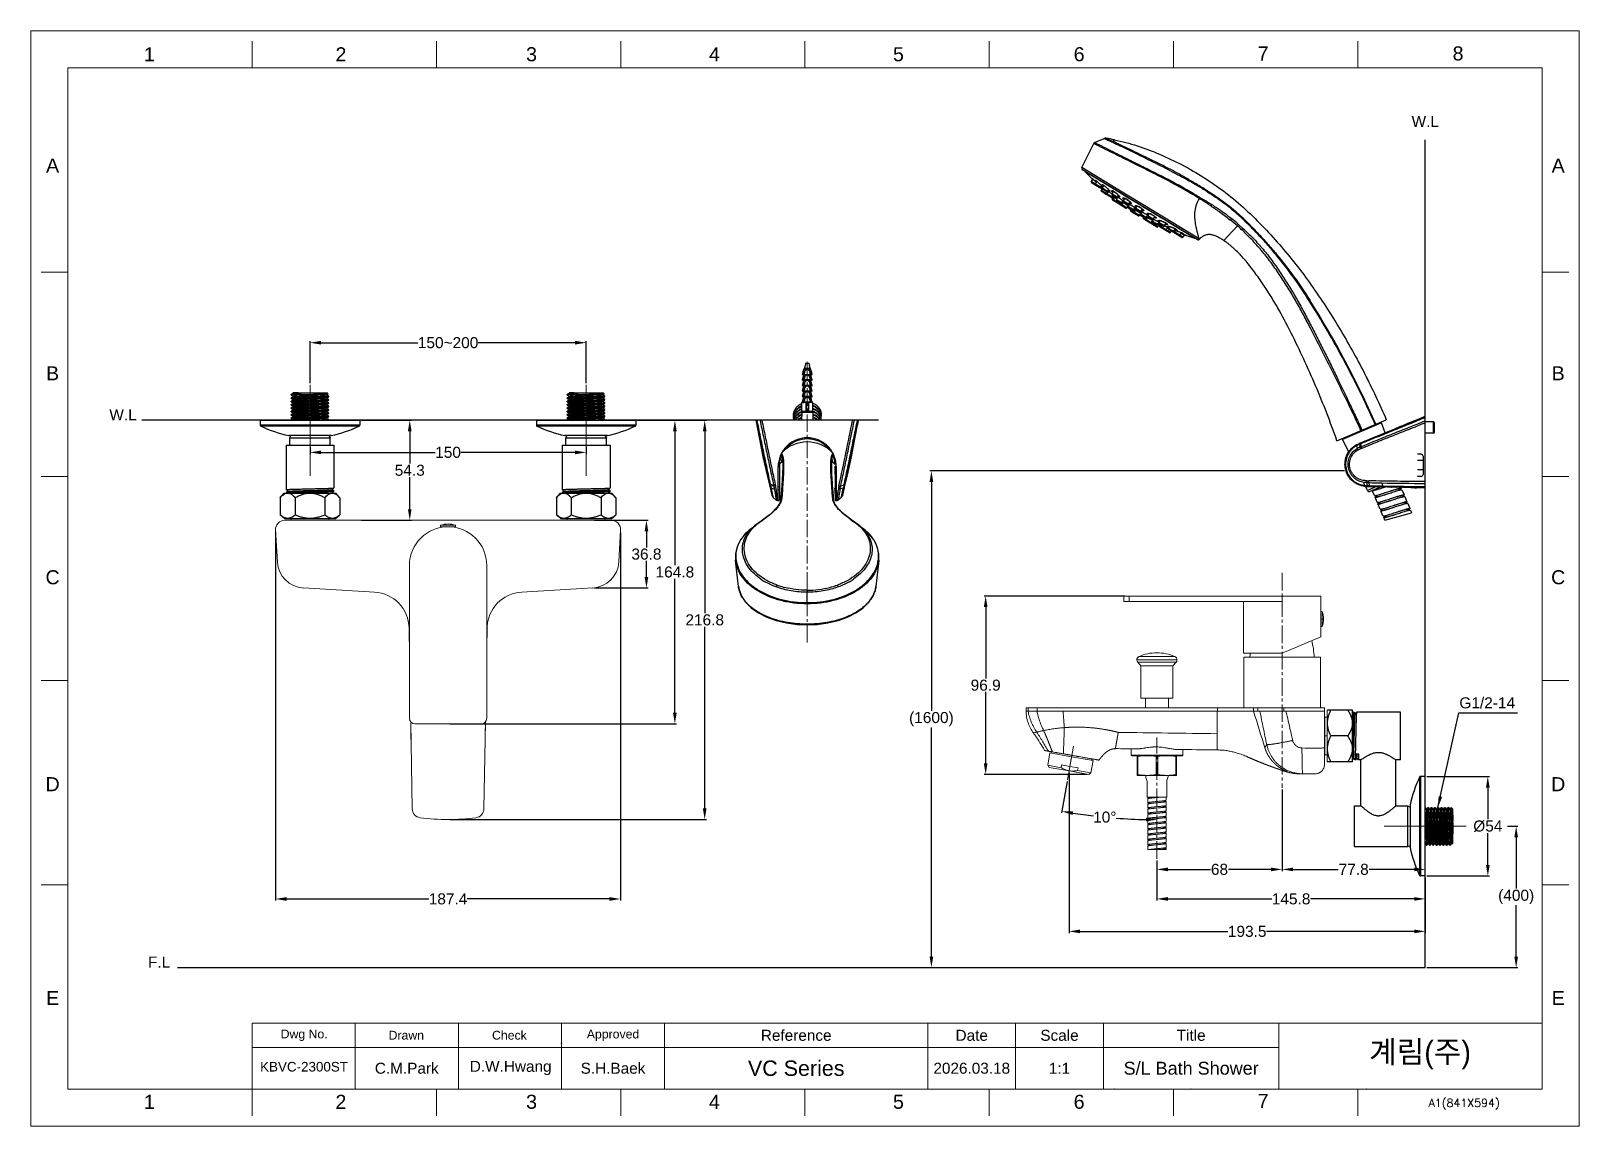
# Model space of a CAD drawing. Header units: millimetres. Extents: x 14295 to 15136, y 4961 to 5556.
import ezdxf
from ezdxf.enums import TextEntityAlignment as Align

# ---------------------------------------------------------------- set-up
doc = ezdxf.new("R2010")
doc.units = ezdxf.units.MM
doc.linetypes.add('CENTER2', pattern=[28.575, 19.05, -3.175, 3.175, -3.175])
doc.linetypes.add('CENTERX2', pattern=[101.6, 63.5, -12.7, 12.7, -12.7])
for name, color, linetype, lineweight in [('CENTER', 1, 'CENTERX2', 15), ('DIM', 3, 'Continuous', 9), ('FORM', 7, 'Continuous', 13)]:
    doc.layers.add(name, color=color, linetype=linetype, lineweight=lineweight)
doc.layers.add('TEXT', color=2, linetype='Continuous')
doc.layers.add('벽', color=2, linetype='Continuous')
doc.styles.add('ROMANS', font='romans')
doc.styles.get("Standard").update_dxf_attribs({"font": 'arial.ttf'})
doc.dimstyles.new('겸용-샤워욕조용1', dxfattribs={"dimscale": 0.6, "dimtxt": 10, "dimasz": 10, "dimexe": 1.5, "dimexo": 1.5, "dimgap": 1, "dimtad": 0, "dimtih": 1, "dimtoh": 1, "dimdec": 1, "dimdsep": 46, "dimtxsty": 'Standard', "dimcen": 2.5, "dimclrd": 5, "dimclre": 5, "dimclrt": 5, "dimadec": 1, "dimazin": 2, "dimtfac": 1, "dimtdec": 1, "dimtmove": 0, "dimatfit": 3, "dimfxl": 1.25, "dimarcsym": 0})

msp = doc.modelspace()

# ---------------------------------------------------------------- texts
at = {"layer": 'DIM', "color": 5, "insert": (15071.32, 5193.68), "char_height": 6, "attachment_point": 1}
msp.add_mtext_dynamic_manual_height_columns('G1/2-14 ', width=31.987, gutter_width=12.5, heights=[0], dxfattribs=at)
at = {"layer": 'FORM', "color": 7, "linetype": 'Continuous', "char_height": 7.63, "attachment_point": 5}
for s, insert in [('1', (14359.64, 5542.88)), ('2', (14463.72, 5542.88)), ('3', (14567.28, 5542.88)), ('4', (14666.63, 5542.88)), ('5', (14766.59, 5542.88)), ('6', (14864.75, 5542.88)), ('7', (14964.7, 5543.33)), ('8', (15070.61, 5543.33))]:
    msp.add_mtext_dynamic_manual_height_columns(s, width=50.0595, gutter_width=12.51, heights=[0], dxfattribs=dict(at, insert=insert))
at = {"layer": 'FORM', "char_height": 7.63, "attachment_point": 5}
for s, width, insert in [('A', 10.0119, (14307.09, 5482.48)), ('A', 10.0119, (15125.01, 5482.48)), ('B', 10.0119, (14307.09, 5369.65)), ('B', 10.0119, (15125.01, 5369.65)), ('C', 10.0119, (14307.09, 5258.83)), ('C', 10.0119, (15125.01, 5258.83)), ('D', 10.0119, (14307.09, 5146.5)), ('D', 10.0119, (15125.01, 5146.5)), ('E', 10.0119, (14307.09, 5030.39)), ('E', 10.0119, (15125.01, 5030.39)), ('1', 50.0595, (14359.64, 4973.99)), ('2', 50.0595, (14463.72, 4973.99)), ('3', 50.0595, (14567.28, 4973.99)), ('4', 50.0595, (14666.63, 4973.99)), ('5', 50.0595, (14766.59, 4973.99)), ('6', 50.0595, (14864.75, 4973.99)), ('7', 50.0595, (14964.7, 4974.45))]:
    msp.add_mtext_dynamic_manual_height_columns(s, width=width, gutter_width=12.51, heights=[0], dxfattribs=dict(at, insert=insert))
at = {"layer": 'TEXT', "style": 'ROMANS'}
msp.add_text('A1(841X594)', height=4.3802, dxfattribs=at).set_placement((15054.6, 4971.21))
at = {"layer": 'TEXT', "attachment_point": 5}
for s, width, gutter_width, insert, char_height in [('Dwg No.', 56.019, 29.8, (14443.75, 5010.14), 4.768), ('Drawn', 56.019, 29.8, (14499.24, 5010.14), 4.768), ('Check', 56.019, 29.8, (14555.26, 5010.14), 4.768), ('Approved', 56.019, 29.8, (14611.54, 5010.08), 4.768), ('Reference', 143.0272, 29.8, (14711.06, 5010.08), 5.959), ('Date', 47.6757, 29.8, (14806.42, 5010.08), 5.959), ('Scale', 47.6757, 29.8, (14854.09, 5010.08), 5.959), ('Title', 95.3515, 29.8, (14925.61, 5010.08), 5.959), ('KBVC-2300ST', 48.9784, 26.05, (14443.68, 4993.02), 5.2105), ('D.W.Hwang', 56.019, 29.8, (14555.94, 4992.37), 5.959), ('VC Series', 143.0272, 29.8, (14711.06, 4992.2), 8.343), ('S/L Bath Shower', 80.4181, 29.8, (14925.61, 4992.2), 7), ('C.M.Park', 56.019, 29.8, (14499.5, 4992.2), 5.959), ('S.H.Baek', 56.019, 29.8, (14611.54, 4992.2), 5.959), ('2026.03.18', 47.6757, 29.8, (14806.42, 4992.2), 5.959), ('1:1', 47.6757, 29.8, (14854.09, 4992.2), 5.959)]:
    msp.add_mtext_dynamic_manual_height_columns(s, width=width, gutter_width=gutter_width, heights=[0], dxfattribs=dict(at, insert=insert, char_height=char_height))
at = {"layer": 'TEXT', "linetype": 'CENTERX2', "insert": (15049.98, 4999.33), "char_height": 11.9189, "attachment_point": 5}
msp.add_mtext_dynamic_manual_height_columns('{\\fHYGothic-Medium|b0|i0|c129|p18;계림(주)}', width=143.0272, gutter_width=29.8, heights=[0], dxfattribs=at)
at = {"layer": '벽'}
for s, p in [('W.L', (15052.81, 5506.46)), ('F.L', (14364.96, 5049.91))]:
    msp.add_text(s, height=6, dxfattribs=at).set_placement(p, align=Align.MIDDLE_CENTER)
msp.add_text('W.L', height=6, dxfattribs=at).set_placement((14345.35, 5342.33), align=Align.BOTTOM_CENTER)

# ---------------------------------------------------------------- blocks, each defined once
blk = doc.blocks.new('*D0')
at = {"layer": 'Defpoints', "color": 0, "transparency": 16777216}
for p in [(15052.81, 5150.67), (15052.81, 5096.67), (15086.78, 5096.67)]:
    blk.add_point(p, dxfattribs=at)
at = {"layer": 'DIM', "color": 5, "lineweight": -2, "transparency": 16777216}
for p, q in [((15053.71, 5150.67), (15087.68, 5150.67)), ((15086.78, 5144.67), (15086.78, 5127.5)), ((15086.78, 5102.67), (15086.78, 5119.84)), ((15053.71, 5096.67), (15087.68, 5096.67))]:
    blk.add_line(p, q, dxfattribs=at)
at = {"layer": 'DIM', "color": 5, "transparency": 16777216}
for points in [[(15085.78, 5144.67), (15087.78, 5144.67), (15086.78, 5150.67)], [(15085.78, 5102.67), (15087.78, 5102.67), (15086.78, 5096.67)]]:
    blk.add_solid(points, dxfattribs=at)
at = {"layer": 'DIM', "color": 5, "transparency": 16777216, "insert": (15086.78, 5123.67), "char_height": 6, "attachment_point": 5}
blk.add_mtext('%%C54', dxfattribs=at)
blk = doc.blocks.new('*D1')
at = {"layer": 'Defpoints', "color": 0, "transparency": 16777216}
for p in [(14428.22, 5284.53), (14615.61, 5284.01), (14615.61, 5084.17)]:
    blk.add_point(p, dxfattribs=at)
at = {"layer": 'DIM', "color": 5, "lineweight": -2, "transparency": 16777216}
for p, q in [((14428.22, 5283.63), (14428.22, 5083.27)), ((14615.61, 5283.11), (14615.61, 5083.27)), ((14434.22, 5084.17), (14511.49, 5084.17)), ((14609.61, 5084.17), (14532.35, 5084.17))]:
    blk.add_line(p, q, dxfattribs=at)
at = {"layer": 'DIM', "color": 5, "transparency": 16777216}
for points in [[(14434.22, 5085.17), (14434.22, 5083.17), (14428.22, 5084.17)], [(14609.61, 5085.17), (14609.61, 5083.17), (14615.61, 5084.17)]]:
    blk.add_solid(points, dxfattribs=at)
at = {"layer": 'DIM', "color": 5, "transparency": 16777216, "insert": (14521.92, 5084.17), "char_height": 6, "attachment_point": 5}
blk.add_mtext('187.4', dxfattribs=at)
blk = doc.blocks.new('*D2')
at = {"layer": 'Defpoints', "color": 0, "transparency": 16777216}
for p in [(14446.93, 5386.26), (14446.93, 5363.39), (14596.93, 5363.39)]:
    blk.add_point(p, dxfattribs=at)
at = {"layer": 'DIM', "color": 5, "lineweight": -2, "transparency": 16777216}
for p, q in [((14446.93, 5364.29), (14446.93, 5387.16)), ((14452.93, 5386.26), (14505.55, 5386.26)), ((14590.93, 5386.26), (14538.3, 5386.26)), ((14596.93, 5364.29), (14596.93, 5387.16))]:
    blk.add_line(p, q, dxfattribs=at)
at = {"layer": 'DIM', "color": 5, "transparency": 16777216}
for points in [[(14452.93, 5387.26), (14452.93, 5385.26), (14446.93, 5386.26)], [(14590.93, 5387.26), (14590.93, 5385.26), (14596.93, 5386.26)]]:
    blk.add_solid(points, dxfattribs=at)
at = {"layer": 'DIM', "color": 5, "transparency": 16777216, "insert": (14521.93, 5386.26), "char_height": 6, "attachment_point": 5}
blk.add_mtext('150~200', dxfattribs=at)
blk = doc.blocks.new('*D3')
at = {"layer": 'Defpoints', "color": 0, "transparency": 16777216}
for p in [(14473.93, 5344.11), (14473.93, 5289.81), (14501.11, 5289.81)]:
    blk.add_point(p, dxfattribs=at)
at = {"layer": 'DIM', "color": 5, "lineweight": -2, "transparency": 16777216}
for p, q in [((14474.83, 5344.11), (14502.01, 5344.11)), ((14501.11, 5338.11), (14501.11, 5320.62)), ((14501.11, 5295.81), (14501.11, 5313.29)), ((14474.83, 5289.81), (14502.01, 5289.81))]:
    blk.add_line(p, q, dxfattribs=at)
at = {"layer": 'DIM', "color": 5, "transparency": 16777216}
for points in [[(14500.11, 5338.11), (14502.11, 5338.11), (14501.11, 5344.11)], [(14500.11, 5295.81), (14502.11, 5295.81), (14501.11, 5289.81)]]:
    blk.add_solid(points, dxfattribs=at)
at = {"layer": 'DIM', "color": 5, "transparency": 16777216, "insert": (14501.11, 5316.96), "char_height": 6, "attachment_point": 5}
blk.add_mtext('54.3', dxfattribs=at)
blk = doc.blocks.new('*D4')
at = {"layer": 'Defpoints', "color": 0, "transparency": 16777216}
for p in [(14907.01, 5106.03), (15052.81, 5096.67), (15052.81, 5084.19)]:
    blk.add_point(p, dxfattribs=at)
at = {"layer": 'DIM', "color": 5, "lineweight": -2, "transparency": 16777216}
for p, q in [((14907.01, 5105.13), (14907.01, 5083.29)), ((15052.81, 5095.77), (15052.81, 5083.29)), ((14913.01, 5084.19), (14969.46, 5084.19)), ((15046.81, 5084.19), (14990.36, 5084.19))]:
    blk.add_line(p, q, dxfattribs=at)
at = {"layer": 'DIM', "color": 5, "transparency": 16777216}
for points in [[(14913.01, 5085.19), (14913.01, 5083.19), (14907.01, 5084.19)], [(15046.81, 5085.19), (15046.81, 5083.19), (15052.81, 5084.19)]]:
    blk.add_solid(points, dxfattribs=at)
at = {"layer": 'DIM', "color": 5, "transparency": 16777216, "insert": (14979.91, 5084.19), "char_height": 6, "attachment_point": 5}
blk.add_mtext('145.8', dxfattribs=at)
blk = doc.blocks.new('*D5')
at = {"layer": 'Defpoints', "color": 0, "transparency": 16777216}
for p in [(14813.98, 5248.67), (14890.51, 5248.67), (14870.02, 5151.81)]:
    blk.add_point(p, dxfattribs=at)
at = {"layer": 'DIM', "color": 5, "lineweight": -2, "transparency": 16777216}
for p, q in [((14889.61, 5248.67), (14813.08, 5248.67)), ((14813.98, 5242.67), (14813.98, 5203.9)), ((14813.98, 5157.81), (14813.98, 5196.58)), ((14869.12, 5151.81), (14813.08, 5151.81))]:
    blk.add_line(p, q, dxfattribs=at)
at = {"layer": 'DIM', "color": 5, "transparency": 16777216}
for points in [[(14812.98, 5242.67), (14814.98, 5242.67), (14813.98, 5248.67)], [(14812.98, 5157.81), (14814.98, 5157.81), (14813.98, 5151.81)]]:
    blk.add_solid(points, dxfattribs=at)
at = {"layer": 'DIM', "color": 5, "transparency": 16777216, "insert": (14813.98, 5200.24), "char_height": 6, "attachment_point": 5}
blk.add_mtext('96.9', dxfattribs=at)
blk = doc.blocks.new('*D6')
at = {"layer": 'Defpoints', "color": 0, "transparency": 16777216}
for p in [(15009.73, 5316.69), (14784.5, 5046.91), (14784.5, 5046.91)]:
    blk.add_point(p, dxfattribs=at)
at = {"layer": 'DIM', "color": 5, "lineweight": -2, "transparency": 16777216}
for p, q in [((15008.83, 5316.69), (14783.6, 5316.69)), ((14784.5, 5310.69), (14784.5, 5186.33)), ((14784.5, 5052.91), (14784.5, 5177.27))]:
    blk.add_line(p, q, dxfattribs=at)
at = {"layer": 'DIM', "color": 5, "transparency": 16777216}
for points in [[(14783.5, 5310.69), (14785.5, 5310.69), (14784.5, 5316.69)], [(14783.5, 5052.91), (14785.5, 5052.91), (14784.5, 5046.91)]]:
    blk.add_solid(points, dxfattribs=at)
at = {"layer": 'DIM', "color": 5, "transparency": 16777216, "insert": (14784.5, 5181.8), "char_height": 6, "attachment_point": 5}
blk.add_mtext('(1600)', dxfattribs=at)
blk = doc.blocks.new('*D7')
at = {"layer": 'Defpoints', "color": 0, "transparency": 16777216}
for p in [(15096.61, 5123.67), (15102.18, 5123.67), (15052.81, 5046.91)]:
    blk.add_point(p, dxfattribs=at)
at = {"layer": 'DIM', "color": 5, "lineweight": -2, "transparency": 16777216}
for p, q in [((15097.51, 5123.67), (15103.08, 5123.67)), ((15102.18, 5117.67), (15102.18, 5089.82)), ((15102.18, 5052.91), (15102.18, 5080.76)), ((15053.71, 5046.91), (15103.08, 5046.91))]:
    blk.add_line(p, q, dxfattribs=at)
at = {"layer": 'DIM', "color": 5, "transparency": 16777216}
for points in [[(15101.18, 5117.67), (15103.18, 5117.67), (15102.18, 5123.67)], [(15101.18, 5052.91), (15103.18, 5052.91), (15102.18, 5046.91)]]:
    blk.add_solid(points, dxfattribs=at)
at = {"layer": 'DIM', "color": 5, "transparency": 16777216, "insert": (15102.18, 5085.29), "char_height": 6, "attachment_point": 5}
blk.add_mtext('(400)', dxfattribs=at)
blk = doc.blocks.new('*D8')
at = {"layer": 'Defpoints', "color": 0, "transparency": 16777216}
for p in [(14861.65, 5167.09), (14907.01, 5171.89), (14858.42, 5148.78), (14889.73, 5127.75), (14907.01, 5106.03)]:
    blk.add_point(p, dxfattribs=at)
at = {"layer": 'DIM', "color": 5, "lineweight": -2, "transparency": 16777216}
blk.add_line((14858.26, 5147.89), (14855.26, 5130.87), dxfattribs=at)
for start, end in [(261.15704, 263.33187), (265.73532, 268.84296)]:
    blk.add_arc((14907.01, 5424.36), 297.12, start, end, dxfattribs=at)
at = {"layer": 'DIM', "color": 5, "transparency": 16777216}
for points in [[(14861.17, 5129.79), (14861.5, 5131.76), (14855.42, 5131.76)], [(14901.02, 5128.3), (14901, 5126.3), (14907.01, 5127.24)]]:
    blk.add_solid(points, dxfattribs=at)
at = {"layer": 'DIM', "color": 5, "transparency": 16777216, "insert": (14878.71, 5128.59), "char_height": 6, "attachment_point": 5}
blk.add_mtext('10°', dxfattribs=at)
blk = doc.blocks.new('*D9')
at = {"layer": 'Defpoints', "color": 0, "transparency": 16777216}
for p in [(14446.93, 5330.61), (14596.93, 5330.61), (14596.93, 5326.69)]:
    blk.add_point(p, dxfattribs=at)
at = {"layer": 'DIM', "color": 5, "lineweight": -2, "transparency": 16777216}
for p, q in [((14446.93, 5329.71), (14446.93, 5325.79)), ((14452.93, 5326.69), (14514.99, 5326.69)), ((14590.93, 5326.69), (14528.86, 5326.69)), ((14596.93, 5329.71), (14596.93, 5325.79))]:
    blk.add_line(p, q, dxfattribs=at)
at = {"layer": 'DIM', "color": 5, "transparency": 16777216}
for points in [[(14452.93, 5327.69), (14452.93, 5325.69), (14446.93, 5326.69)], [(14590.93, 5327.69), (14590.93, 5325.69), (14596.93, 5326.69)]]:
    blk.add_solid(points, dxfattribs=at)
at = {"layer": 'DIM', "color": 5, "transparency": 16777216, "insert": (14521.93, 5326.69), "char_height": 6, "attachment_point": 5}
blk.add_mtext('150', dxfattribs=at)
blk = doc.blocks.new('*D10')
at = {"layer": 'Defpoints', "color": 0, "transparency": 16777216}
for p in [(14623.93, 5344.11), (14661.35, 5344.11), (14521.93, 5127.31)]:
    blk.add_point(p, dxfattribs=at)
at = {"layer": 'DIM', "color": 5, "lineweight": -2, "transparency": 16777216}
for p, q in [((14624.83, 5344.11), (14662.25, 5344.11)), ((14661.35, 5338.11), (14661.35, 5239.37)), ((14661.35, 5133.31), (14661.35, 5232.04)), ((14522.83, 5127.31), (14662.25, 5127.31))]:
    blk.add_line(p, q, dxfattribs=at)
at = {"layer": 'DIM', "color": 5, "transparency": 16777216}
for points in [[(14660.35, 5338.11), (14662.35, 5338.11), (14661.35, 5344.11)], [(14660.35, 5133.31), (14662.35, 5133.31), (14661.35, 5127.31)]]:
    blk.add_solid(points, dxfattribs=at)
at = {"layer": 'DIM', "color": 5, "transparency": 16777216, "insert": (14661.35, 5235.71), "char_height": 6, "attachment_point": 5}
blk.add_mtext('216.8', dxfattribs=at)
blk = doc.blocks.new('*D11')
at = {"layer": 'Defpoints', "color": 0, "transparency": 16777216}
for p in [(14600.54, 5289.81), (14629.69, 5289.81), (14600.54, 5253.05)]:
    blk.add_point(p, dxfattribs=at)
at = {"layer": 'DIM', "color": 5, "lineweight": -2, "transparency": 16777216}
for p, q in [((14601.44, 5289.81), (14630.59, 5289.81)), ((14629.69, 5283.81), (14629.69, 5275.09)), ((14629.69, 5259.05), (14629.69, 5267.76)), ((14601.44, 5253.05), (14630.59, 5253.05))]:
    blk.add_line(p, q, dxfattribs=at)
at = {"layer": 'DIM', "color": 5, "transparency": 16777216}
for points in [[(14628.69, 5283.81), (14630.69, 5283.81), (14629.69, 5289.81)], [(14628.69, 5259.05), (14630.69, 5259.05), (14629.69, 5253.05)]]:
    blk.add_solid(points, dxfattribs=at)
at = {"layer": 'DIM', "color": 5, "transparency": 16777216, "insert": (14629.69, 5271.43), "char_height": 6, "attachment_point": 5}
blk.add_mtext('36.8', dxfattribs=at)
blk = doc.blocks.new('*D12')
at = {"layer": 'Defpoints', "color": 0, "transparency": 16777216}
for p in [(14623.93, 5344.11), (14645.14, 5344.11), (14521.93, 5179.31)]:
    blk.add_point(p, dxfattribs=at)
at = {"layer": 'DIM', "color": 5, "lineweight": -2, "transparency": 16777216}
for p, q in [((14624.83, 5344.11), (14646.04, 5344.11)), ((14645.14, 5338.11), (14645.14, 5265.37)), ((14645.14, 5185.31), (14645.14, 5258.04)), ((14522.83, 5179.31), (14646.04, 5179.31))]:
    blk.add_line(p, q, dxfattribs=at)
at = {"layer": 'DIM', "color": 5, "transparency": 16777216}
for points in [[(14644.14, 5338.11), (14646.14, 5338.11), (14645.14, 5344.11)], [(14644.14, 5185.31), (14646.14, 5185.31), (14645.14, 5179.31)]]:
    blk.add_solid(points, dxfattribs=at)
at = {"layer": 'DIM', "color": 5, "transparency": 16777216, "insert": (14645.14, 5261.71), "char_height": 6, "attachment_point": 5}
blk.add_mtext('164.8', dxfattribs=at)
blk = doc.blocks.new('*D13')
at = {"layer": 'Defpoints', "color": 0, "transparency": 16777216}
for p in [(14859.28, 5153.7), (15052.81, 5084.19), (15052.81, 5066.55)]:
    blk.add_point(p, dxfattribs=at)
at = {"layer": 'DIM', "color": 5, "lineweight": -2, "transparency": 16777216}
for p, q in [((14859.28, 5152.8), (14859.28, 5065.65)), ((15052.81, 5083.29), (15052.81, 5065.65)), ((14865.28, 5066.55), (14945.58, 5066.55)), ((15046.81, 5066.55), (14966.51, 5066.55))]:
    blk.add_line(p, q, dxfattribs=at)
at = {"layer": 'DIM', "color": 5, "transparency": 16777216}
for points in [[(14865.28, 5067.55), (14865.28, 5065.55), (14859.28, 5066.55)], [(15046.81, 5067.55), (15046.81, 5065.55), (15052.81, 5066.55)]]:
    blk.add_solid(points, dxfattribs=at)
at = {"layer": 'DIM', "color": 5, "transparency": 16777216, "insert": (14956.05, 5066.55), "char_height": 6, "attachment_point": 5}
blk.add_mtext('193.5', dxfattribs=at)
blk = doc.blocks.new('*D14')
at = {"layer": 'Defpoints', "color": 0, "transparency": 16777216}
for p in [(14975.01, 5144.54), (14907.01, 5106.03), (14975.01, 5100.22)]:
    blk.add_point(p, dxfattribs=at)
at = {"layer": 'DIM', "color": 5, "lineweight": -2, "transparency": 16777216}
for p, q in [((14975.01, 5143.64), (14975.01, 5099.32)), ((14907.01, 5105.13), (14907.01, 5099.32)), ((14913.01, 5100.22), (14936.09, 5100.22)), ((14969.01, 5100.22), (14945.93, 5100.22))]:
    blk.add_line(p, q, dxfattribs=at)
at = {"layer": 'DIM', "color": 5, "transparency": 16777216}
for points in [[(14913.01, 5101.22), (14913.01, 5099.22), (14907.01, 5100.22)], [(14969.01, 5101.22), (14969.01, 5099.22), (14975.01, 5100.22)]]:
    blk.add_solid(points, dxfattribs=at)
at = {"layer": 'DIM', "color": 5, "transparency": 16777216, "insert": (14941.01, 5100.22), "char_height": 6, "attachment_point": 5}
blk.add_mtext('68', dxfattribs=at)
blk = doc.blocks.new('*D15')
at = {"layer": 'Defpoints', "color": 0, "transparency": 16777216}
for p in [(14975.01, 5100.22), (15052.81, 5100.22), (15052.81, 5096.67)]:
    blk.add_point(p, dxfattribs=at)
at = {"layer": 'DIM', "color": 5, "lineweight": -2, "transparency": 16777216}
for p, q in [((14981.01, 5100.22), (15005.54, 5100.22)), ((15046.81, 5100.22), (15022.28, 5100.22)), ((15052.81, 5097.57), (15052.81, 5101.12))]:
    blk.add_line(p, q, dxfattribs=at)
at = {"layer": 'DIM', "color": 5, "transparency": 16777216}
for points in [[(14981.01, 5101.22), (14981.01, 5099.22), (14975.01, 5100.22)], [(15046.81, 5101.22), (15046.81, 5099.22), (15052.81, 5100.22)]]:
    blk.add_solid(points, dxfattribs=at)
at = {"layer": 'DIM', "color": 5, "transparency": 16777216, "insert": (15013.91, 5100.22), "char_height": 6, "attachment_point": 5}
blk.add_mtext('77.8', dxfattribs=at)

# ---------------------------------------------------------------- dimensions: what is measured, and where the dimension line sits
at = {"layer": 'DIM', "color": 1}
dim = msp.add_linear_dim(base=(14446.93, 5386.26), p1=(14596.93, 5363.39), p2=(14446.93, 5363.39), text='150~200', dimstyle='겸용-샤워욕조용1', dxfattribs=at)
dim.commit()
dim.dimension.update_dxf_attribs({"geometry": '*D2', "text_midpoint": (14521.93, 5386.26)})
for base, p1, p2, picture, middle in [((14501.11, 5289.81), (14473.93, 5344.11), (14473.93, 5289.81), '*D3', (14501.11, 5316.96)), ((14661.35, 5344.11), (14521.93, 5127.31), (14623.93, 5344.11), '*D10', (14661.35, 5235.71)), ((14645.14, 5344.11), (14521.93, 5179.31), (14623.93, 5344.11), '*D12', (14645.14, 5261.71)), ((14629.69, 5289.81), (14600.54, 5253.05), (14600.54, 5289.81), '*D11', (14629.69, 5271.43)), ((14813.98, 5248.67), (14870.02, 5151.81), (14890.51, 5248.67), '*D5', (14813.98, 5200.24))]:
    dim = msp.add_linear_dim(base=base, p1=p1, p2=p2, angle=90, dimstyle='겸용-샤워욕조용1', dxfattribs=at)
    dim.commit()
    dim.dimension.update_dxf_attribs({"geometry": picture, "text_midpoint": middle})
for base, p1, p2, picture, middle in [((14596.93, 5326.69), (14446.93, 5330.61), (14596.93, 5330.61), '*D9', (14521.93, 5326.69)), ((14615.61, 5084.17), (14428.22, 5284.53), (14615.61, 5284.01), '*D1', (14521.92, 5084.17)), ((15052.81, 5066.55), (14859.28, 5153.7), (15052.81, 5084.19), '*D13', (14956.05, 5066.55)), ((14975.01, 5100.22), (14907.01, 5106.03), (14975.01, 5144.54), '*D14', (14941.01, 5100.22)), ((15052.81, 5084.19), (14907.01, 5106.03), (15052.81, 5096.67), '*D4', (14979.91, 5084.19)), ((15052.81, 5100.22), (14975.01, 5100.22), (15052.81, 5096.67), '*D15', (15013.91, 5100.22))]:
    dim = msp.add_linear_dim(base=base, p1=p1, p2=p2, dimstyle='겸용-샤워욕조용1', dxfattribs=at)
    dim.commit()
    dim.dimension.update_dxf_attribs({"geometry": picture, "text_midpoint": middle})
for base, p1, p2, text, picture, middle in [((14784.5, 5046.91), (15009.73, 5316.69), (14784.5, 5046.91), '(1600)', '*D6', (14784.5, 5181.8)), ((15086.78, 5096.67), (15052.81, 5150.67), (15052.81, 5096.67), '%%C<>', '*D0', (15086.78, 5123.67)), ((15102.18, 5123.67), (15052.81, 5046.91), (15096.61, 5123.67), '(400)', '*D7', (15102.18, 5085.29))]:
    dim = msp.add_linear_dim(base=base, p1=p1, p2=p2, angle=90, text=text, dimstyle='겸용-샤워욕조용1', dxfattribs=at)
    dim.commit()
    dim.dimension.update_dxf_attribs({"geometry": picture, "text_midpoint": middle})
dim = msp.add_angular_dim_2l(base=(14889.73, 5127.75), line1=((14858.42, 5148.78), (14861.65, 5167.09)), line2=((14907.01, 5106.03), (14907.01, 5171.89)), dimstyle='겸용-샤워욕조용1', dxfattribs=at)
dim.commit()
dim.dimension.update_dxf_attribs({"geometry": '*D8', "text_midpoint": (14878.71, 5128.59), "dimtype": 130})

# ---------------------------------------------------------------- linework, layer by layer
at = {"linetype": 'Continuous'}
for p, q in [((14866.21, 5481.39), (14872.67, 5494.49)), ((14872.77, 5494.44), (14872.67, 5494.49)), ((14873.18, 5494.97), (14878.41, 5497.17)), ((14873.18, 5494.97), (14876.85, 5493.14)), ((14879.14, 5496.78), (14878.41, 5497.17)), ((14881.59, 5496.29), (14883.26, 5495.51)), ((14883.26, 5495.51), (14883.29, 5495.49)), ((14883.29, 5495.49), (14883.88, 5496.48)), ((14888.21, 5468.05), (14866.21, 5481.39)), ((14928.9, 5442.3), (14866.59, 5480.09)), ((14887.3, 5467.39), (14867.9, 5479.16)), ((14871.29, 5473.81), (14871.94, 5475.14)), ((14871.39, 5475.77), (14871.39, 5475.78)), ((14871.43, 5475.73), (14871.39, 5475.77)), ((14871.65, 5475.48), (14871.45, 5475.69)), ((14871.49, 5473.69), (14872.2, 5475.14)), ((14872.12, 5475.01), (14871.65, 5475.48)), ((14871.67, 5475.59), (14871.87, 5475.42)), ((14871.75, 5475.52), (14871.84, 5475.44)), ((14876.3, 5470.77), (14871.29, 5473.81)), ((14875.63, 5470.64), (14871.48, 5473.16)), ((14873.46, 5474.48), (14873.47, 5474.49)), ((14873.47, 5474.49), (14873.54, 5474.48)), ((14873.66, 5474.13), (14873.49, 5474.37)), ((14873.54, 5474.48), (14873.64, 5474.41)), ((14873.54, 5474.48), (14873.74, 5474.37)), ((14873.58, 5472.42), (14874.33, 5473.95)), ((14873.65, 5474.41), (14873.66, 5474.41)), ((14873.66, 5474.41), (14873.74, 5474.36)), ((14874.15, 5473.6), (14873.66, 5474.13)), ((14873.74, 5474.36), (14873.88, 5474.27)), ((14873.78, 5474.35), (14874.04, 5474.17)), ((14875.61, 5472.88), (14875.65, 5472.85)), ((14876.12, 5472.41), (14876.16, 5472.38)), ((14876.3, 5470.77), (14876.92, 5471.62)), ((14876.48, 5470.66), (14876.6, 5470.9)), ((14877.35, 5470.13), (14876.48, 5470.66)), ((14877.15, 5469.72), (14876.67, 5470.01)), ((14877.02, 5471.08), (14876.71, 5471.32)), ((14876.78, 5468.96), (14877.4, 5470.22)), ((14882.71, 5465.37), (14876.78, 5468.96)), ((14876.87, 5471.68), (14877.14, 5471.39)), ((14876.88, 5471.53), (14877.24, 5471.27)), ((14877.05, 5470.59), (14876.92, 5470.73)), ((14879.14, 5467), (14876.97, 5468.31)), ((14877.25, 5470.39), (14877.05, 5470.59)), ((14877.08, 5468.78), (14877.47, 5469.56)), ((14877.22, 5470.56), (14877.42, 5470.41)), ((14877.31, 5470.49), (14877.41, 5470.41)), ((14877.38, 5472.1), (14877.43, 5472.08)), ((14877.4, 5470.1), (14878.17, 5471.67)), ((14880.11, 5468.45), (14877.4, 5470.1)), ((14877.41, 5470.41), (14877.51, 5470.34)), ((14877.43, 5472.08), (14877.54, 5472.04)), ((14877.46, 5470.2), (14877.44, 5470.23)), ((14877.55, 5470.8), (14877.48, 5470.8)), ((14877.56, 5470.81), (14877.55, 5470.8)), ((14879.45, 5468.32), (14877.58, 5469.45)), ((14877.6, 5472.02), (14877.66, 5471.97)), ((14877.63, 5471.98), (14877.66, 5471.97)), ((14877.66, 5471.98), (14877.94, 5471.82)), ((14877.66, 5471.97), (14877.74, 5471.93)), ((14877.66, 5471.97), (14877.66, 5471.97)), ((14877.73, 5471.94), (14877.84, 5471.76)), ((14877.74, 5471.93), (14878, 5471.78)), ((14877.84, 5471.76), (14878.07, 5471.47)), ((14878.12, 5471.71), (14878.55, 5471.42)), ((14882.04, 5465.23), (14879.32, 5466.89)), ((14879.8, 5467.13), (14880.4, 5467.95)), ((14879.98, 5468.32), (14880.01, 5468.29)), ((14879.99, 5467.02), (14880.69, 5468.45)), ((14880.11, 5468.45), (14880.83, 5469.43)), ((14880.51, 5468.11), (14880.26, 5468.34)), ((14880.29, 5468.71), (14880.63, 5468.49)), ((14880.3, 5468.7), (14880.46, 5468.6)), ((14880.37, 5467.78), (14880.32, 5467.82)), ((14880.46, 5469.82), (14880.77, 5469.5)), ((14880.63, 5468.49), (14881.05, 5468.2)), ((14880.67, 5469.2), (14880.96, 5469.03)), ((14880.77, 5469.5), (14881.1, 5469.15)), ((14881.1, 5469.15), (14881.32, 5468.86)), ((14881.25, 5468.55), (14881.14, 5468.6)), ((14881.3, 5468.54), (14881.25, 5468.55)), ((14882.63, 5466.93), (14883.4, 5468.5)), ((14885.35, 5465.28), (14882.63, 5466.93)), ((14882.92, 5468.72), (14883.16, 5468.62)), ((14882.97, 5468.49), (14883.04, 5468.39)), ((14882.99, 5468.71), (14883.15, 5468.64)), ((14883.04, 5468.39), (14883.2, 5468.18)), ((14883.16, 5468.62), (14883.28, 5468.56)), ((14883.24, 5468.59), (14883.28, 5468.56)), ((14883.28, 5468.56), (14883.29, 5468.56)), ((14883.29, 5468.56), (14883.43, 5468.48)), ((14883.38, 5468.52), (14883.7, 5468.33)), ((14883.43, 5468.48), (14883.82, 5468.25)), ((14885.78, 5466.76), (14886.14, 5466.42)), ((14889.75, 5465.91), (14887.3, 5467.39)), ((14900.38, 5460.66), (14888.21, 5468.05)), ((14926.87, 5473.39), (14925.45, 5474.23)), ((14882.66, 5464.31), (14883.24, 5465.49)), ((14886.02, 5462.28), (14882.66, 5464.31)), ((14882.71, 5465.37), (14883.21, 5466.06)), ((14884.68, 5465.15), (14882.82, 5466.28)), ((14885.36, 5462.14), (14882.85, 5463.67)), ((14883.07, 5465.73), (14883.18, 5465.68)), ((14883.09, 5465.71), (14883.07, 5465.73)), ((14883.43, 5465.41), (14883.09, 5465.71)), ((14883.17, 5465.7), (14883.19, 5465.69)), ((14883.2, 5465.69), (14883.28, 5465.64)), ((14883.3, 5463.92), (14883.93, 5465.21)), ((14883.68, 5465.69), (14883.36, 5465.89)), ((14883.38, 5465.58), (14883.57, 5465.46)), ((14883.48, 5465.51), (14883.58, 5465.45)), ((14883.58, 5465.45), (14883.69, 5465.38)), ((14883.92, 5465.56), (14883.68, 5465.69)), ((14883.9, 5465.23), (14883.95, 5465.2)), ((14884.01, 5465.53), (14883.92, 5465.56)), ((14884.41, 5464.87), (14884.46, 5464.84)), ((14885.06, 5463.94), (14885.77, 5465.39)), ((14885.06, 5464.41), (14885.23, 5464.29)), ((14887.78, 5462.29), (14885.06, 5463.94)), ((14885.42, 5464.97), (14885.21, 5465.17)), ((14887.11, 5462.16), (14885.25, 5463.29)), ((14885.35, 5465.28), (14886.16, 5466.38)), ((14885.48, 5465.41), (14885.67, 5465.2)), ((14885.52, 5465.52), (14885.62, 5465.46)), ((14885.62, 5465.46), (14885.96, 5465.27)), ((14885.91, 5466.03), (14886.26, 5465.88)), ((14886.2, 5465.55), (14885.92, 5465.69)), ((14885.92, 5465.3), (14886.42, 5464.99)), ((14885.96, 5465.27), (14886.32, 5465.04)), ((14886.02, 5462.28), (14886.3, 5462.65)), ((14886.16, 5466.39), (14886.47, 5466.05)), ((14886.24, 5462.14), (14886.44, 5462.56)), ((14890.64, 5459.48), (14886.24, 5462.14)), ((14889.97, 5459.34), (14886.43, 5461.49)), ((14887.78, 5462.29), (14888.56, 5463.36)), ((14887.92, 5461.12), (14888.56, 5462.43)), ((14887.98, 5463.86), (14888.43, 5463.48)), ((14888.4, 5462.11), (14888.05, 5462.4)), ((14888.42, 5462.52), (14888.07, 5462.71)), ((14888.07, 5462.7), (14888.24, 5462.62)), ((14888.24, 5462.62), (14888.43, 5462.51)), ((14888.55, 5462.75), (14888.25, 5462.92)), ((14888.43, 5462.51), (14888.64, 5462.39)), ((14888.53, 5463.11), (14888.79, 5463)), ((14888.54, 5463.39), (14888.79, 5463.15)), ((14888.62, 5463.31), (14888.8, 5463.13)), ((14888.87, 5462.61), (14888.65, 5462.7)), ((14888.8, 5463.13), (14888.84, 5463.1)), ((14888.85, 5463.15), (14889.6, 5464.68)), ((14891.57, 5461.51), (14888.85, 5463.15)), ((14888.97, 5462.57), (14888.87, 5462.61)), ((14888.95, 5462.2), (14888.92, 5462.22)), ((14890.91, 5461.37), (14889.04, 5462.51)), ((14889.07, 5464.87), (14889.36, 5464.78)), ((14889.13, 5464.88), (14889.56, 5464.71)), ((14889.36, 5464.78), (14889.78, 5464.59)), ((14889.61, 5461.78), (14889.85, 5461.62)), ((14889.68, 5461.73), (14889.66, 5461.75)), ((14897.68, 5461.1), (14889.75, 5465.91)), ((14889.8, 5461.65), (14889.77, 5461.68)), ((14889.78, 5464.59), (14890.03, 5464.46)), ((14889.85, 5461.62), (14890.09, 5461.46)), ((14890.01, 5464.49), (14890.03, 5464.46)), ((14890.03, 5464.46), (14890.03, 5464.46)), ((14890.03, 5464.46), (14890.24, 5464.35)), ((14890.12, 5461.44), (14890.07, 5461.48)), ((14890.64, 5459.48), (14891.4, 5460.51)), ((14891.21, 5459.68), (14890.91, 5459.85)), ((14890.98, 5460.83), (14890.95, 5460.86)), ((14891.01, 5460.81), (14890.98, 5460.83)), ((14891.03, 5460.01), (14891.48, 5459.73)), ((14891.48, 5459.73), (14891.03, 5460.01)), ((14891.59, 5460.36), (14891.37, 5460.48)), ((14891.47, 5460.46), (14891.6, 5460.35)), ((14891.51, 5460.02), (14892.2, 5461.41)), ((14894.23, 5458.38), (14891.51, 5460.02)), ((14891.57, 5461.51), (14892.46, 5462.72)), ((14891.6, 5460.35), (14891.65, 5460.3)), ((14891.64, 5463.43), (14892.13, 5463.04)), ((14891.64, 5461.64), (14891.72, 5461.51)), ((14891.66, 5461.63), (14891.69, 5461.62)), ((14891.69, 5461.62), (14891.9, 5461.54)), ((14893.57, 5458.24), (14891.7, 5459.38)), ((14891.72, 5461.62), (14892.15, 5461.44)), ((14891.9, 5461.54), (14892.19, 5461.42)), ((14892.13, 5463.04), (14892.53, 5462.67)), ((14892.17, 5462.31), (14892.5, 5462.2)), ((14892.2, 5461.42), (14892.66, 5461.19)), ((14892.53, 5462.67), (14892.84, 5462.34)), ((14892.66, 5461.19), (14892.68, 5461.17)), ((14892.66, 5461.19), (14892.68, 5461.17)), ((14892.67, 5458.24), (14892.81, 5458.52)), ((14897.47, 5455.33), (14892.67, 5458.24)), ((14892.68, 5461.17), (14892.84, 5461.08)), ((14893.99, 5458.21), (14895.04, 5457.57)), ((14895.04, 5457.57), (14893.99, 5458.21)), ((14894.23, 5458.38), (14895.1, 5459.56)), ((14894.72, 5459.87), (14895.1, 5459.57)), ((14894.75, 5456.98), (14895.36, 5458.22)), ((14895.18, 5457.86), (14894.83, 5458.11)), ((14894.93, 5459.31), (14895.2, 5459.2)), ((14895.02, 5458.38), (14895.36, 5458.23)), ((14895.3, 5458.16), (14895.03, 5458.38)), ((14895.23, 5459.46), (14895.54, 5459.17)), ((14895.54, 5458.74), (14895.48, 5458.75)), ((14895.56, 5459.08), (14896.27, 5460.52)), ((14898.28, 5457.44), (14895.56, 5459.08)), ((14897.62, 5457.3), (14895.75, 5458.44)), ((14895.84, 5460.68), (14896.3, 5460.53)), ((14896.3, 5460.53), (14896.74, 5460.34)), ((14896.47, 5460.45), (14896.83, 5460.29)), ((14896.83, 5460.29), (14897.22, 5460.1)), ((14897.22, 5460.1), (14897.36, 5460.02)), ((14897.35, 5460.03), (14897.36, 5460.02)), ((14898.28, 5457.44), (14899.24, 5458.75)), ((14898.94, 5458.32), (14899.23, 5458.24)), ((14929.93, 5442.75), (14900.38, 5460.66)), ((14901.09, 5459.03), (14900.63, 5459.31)), ((14902.74, 5458.03), (14901.09, 5459.03)), ((14930.4, 5465.21), (14932.65, 5463.87)), ((14894.73, 5456.46), (14892.86, 5457.59)), ((14894.86, 5457.2), (14894.35, 5457.51)), ((14896.8, 5455.2), (14894.94, 5456.33)), ((14895.72, 5458.04), (14895.98, 5457.9)), ((14895.97, 5457.91), (14895.98, 5457.9)), ((14895.98, 5457.9), (14896.23, 5457.76)), ((14896.25, 5457.76), (14896.22, 5457.78)), ((14896.23, 5457.76), (14896.51, 5457.61)), ((14896.28, 5457.74), (14896.25, 5457.76)), ((14896.51, 5457.61), (14896.79, 5457.45)), ((14896.81, 5457.44), (14896.77, 5457.46)), ((14896.79, 5457.45), (14897.06, 5457.28)), ((14896.83, 5457.43), (14896.81, 5457.44)), ((14896.87, 5457.4), (14896.83, 5457.43)), ((14897.06, 5457.28), (14897.32, 5457.12)), ((14897.32, 5457.12), (14897.57, 5456.96)), ((14897.47, 5455.33), (14898.3, 5456.47)), ((14897.57, 5456.96), (14897.81, 5456.81)), ((14897.85, 5455.86), (14898.34, 5455.57)), ((14897.85, 5455.86), (14898.34, 5455.57)), ((14898.06, 5456.14), (14898.44, 5455.97)), ((14898.22, 5457.4), (14898.37, 5457.38)), ((14898.59, 5456.27), (14898.31, 5456.47)), ((14898.37, 5457.38), (14898.76, 5457.26)), ((14898.38, 5455.86), (14899.02, 5457.15)), ((14901.1, 5454.21), (14898.38, 5455.86)), ((14898.43, 5457.35), (14898.44, 5457.32)), ((14898.44, 5457.32), (14898.61, 5457.12)), ((14898.54, 5456.3), (14898.58, 5456.27)), ((14900.44, 5454.08), (14898.57, 5455.21)), ((14898.61, 5457.12), (14898.88, 5456.88)), ((14898.76, 5457.26), (14899.03, 5457.15)), ((14899.5, 5454.1), (14899.7, 5454.51)), ((14903.9, 5451.43), (14899.5, 5454.1)), ((14903.24, 5451.3), (14899.69, 5453.45)), ((14900.42, 5456.48), (14900.42, 5456.48)), ((14901.1, 5454.21), (14902.02, 5455.47)), ((14901.59, 5453.92), (14901.15, 5454.2)), ((14901.18, 5453.08), (14901.73, 5454.19)), ((14901.24, 5454.4), (14901.35, 5454.36)), ((14901.28, 5454.39), (14901.74, 5454.19)), ((14901.35, 5454.36), (14901.53, 5454.28)), ((14901.63, 5455.76), (14902.01, 5455.49)), ((14902.18, 5454.78), (14901.67, 5454.96)), ((14901.86, 5455.24), (14902.25, 5455.13)), ((14902.01, 5455.49), (14902.32, 5455.25)), ((14902.21, 5455.05), (14902.87, 5456.38)), ((14904.93, 5453.4), (14902.21, 5455.05)), ((14902.23, 5453.96), (14902.51, 5453.82)), ((14904.27, 5453.27), (14902.4, 5454.4)), ((14902.51, 5456.5), (14902.91, 5456.38)), ((14902.51, 5453.82), (14902.81, 5453.67)), ((14903.38, 5457.64), (14902.74, 5458.03)), ((14902.76, 5453.7), (14902.81, 5453.68)), ((14902.98, 5456.36), (14903.35, 5456.22)), ((14903.28, 5456.23), (14903.8, 5456.02)), ((14906.86, 5455.53), (14903.38, 5457.64)), ((14903.44, 5453.35), (14903.49, 5453.33)), ((14903.49, 5453.33), (14903.51, 5453.31)), ((14903.51, 5453.31), (14903.56, 5453.29)), ((14903.8, 5456.02), (14904.36, 5455.75)), ((14903.83, 5453.14), (14904.03, 5453.03)), ((14903.84, 5453.14), (14903.83, 5453.14)), ((14903.9, 5451.43), (14904.76, 5452.61)), ((14904.03, 5453.03), (14904.27, 5452.9)), ((14904.12, 5451.3), (14904.55, 5452.17)), ((14907.48, 5449.26), (14904.12, 5451.3)), ((14904.18, 5451.81), (14904.33, 5451.72)), ((14904.44, 5453.13), (14904.28, 5453.27)), ((14906.82, 5449.13), (14904.31, 5450.65)), ((14904.36, 5455.75), (14904.67, 5455.59)), ((14904.38, 5452.84), (14904.4, 5452.83)), ((14904.63, 5452.99), (14904.44, 5453.13)), ((14904.61, 5452.1), (14904.45, 5452.19)), ((14904.61, 5452.08), (14905.18, 5453.24)), ((14904.61, 5452.16), (14904.64, 5452.15)), ((14907.33, 5450.43), (14904.61, 5452.08)), ((14904.94, 5452.79), (14904.63, 5452.99)), ((14904.68, 5455.59), (14904.67, 5455.59)), ((14904.96, 5451.32), (14904.76, 5450.91)), ((14904.8, 5453.26), (14904.92, 5453.17)), ((14904.8, 5451.43), (14906.66, 5450.3)), ((14904.9, 5453.34), (14905.18, 5453.25)), ((14904.93, 5453.4), (14905.94, 5454.78)), ((14905.21, 5453.23), (14905.73, 5453.03)), ((14905.68, 5454.39), (14905.92, 5454.34)), ((14905.74, 5454.94), (14906.15, 5454.63)), ((14907.24, 5455.3), (14906.86, 5455.53)), ((14907.79, 5454.96), (14907.24, 5455.3)), ((14907.33, 5450.43), (14908.28, 5451.73)), ((14907.48, 5449.26), (14908.31, 5450.39)), ((14907.54, 5452.16), (14907.83, 5452)), ((14907.55, 5452.16), (14907.54, 5452.16)), ((14907.65, 5450.72), (14907.57, 5450.76)), ((14909.2, 5454.11), (14907.79, 5454.96)), ((14908.18, 5452.74), (14908.57, 5452.66)), ((14908.27, 5451.38), (14908.86, 5452.57)), ((14910.99, 5449.73), (14908.27, 5451.38)), ((14908.34, 5451.69), (14908.41, 5451.65)), ((14908.39, 5449.79), (14908.58, 5450.18)), ((14914.32, 5446.19), (14908.39, 5449.79)), ((14910.33, 5449.6), (14908.46, 5450.73)), ((14908.48, 5452.37), (14908.68, 5452.22)), ((14908.57, 5452.66), (14908.91, 5452.57)), ((14908.65, 5450.22), (14908.64, 5450.23)), ((14909.1, 5449.94), (14908.85, 5450.05)), ((14908.91, 5450.09), (14908.97, 5450.05)), ((14909.04, 5450.02), (14909.12, 5449.97)), ((14909.1, 5449.98), (14909.13, 5449.96)), ((14909.13, 5449.96), (14909.14, 5449.96)), ((14909.54, 5450.03), (14909.16, 5450.23)), ((14909.35, 5454.02), (14909.2, 5454.11)), ((14909.25, 5449.27), (14909.62, 5450.02)), ((14909.26, 5452.45), (14909.62, 5452.32)), ((14911.5, 5452.72), (14909.35, 5454.02)), ((14910.41, 5451.99), (14910.83, 5451.8)), ((14910.83, 5451.8), (14911.23, 5451.6)), ((14910.99, 5449.73), (14912.03, 5451.14)), ((14911.03, 5449.77), (14911.13, 5449.73)), ((14911.23, 5451.6), (14911.37, 5451.53)), ((14911.37, 5451.53), (14911.55, 5451.43)), ((14911.39, 5451.52), (14911.37, 5451.53)), ((14913.85, 5451.29), (14911.5, 5452.72)), ((14911.83, 5450.85), (14912.02, 5450.81)), ((14912.06, 5451.13), (14912.31, 5450.96)), ((14912.31, 5450.96), (14912.6, 5450.72)), ((14913.99, 5451.21), (14913.85, 5451.29)), ((14914.1, 5451.14), (14913.99, 5451.21)), ((14916.35, 5449.78), (14914.1, 5451.14)), ((14926.29, 5443.75), (14916.35, 5449.78)), ((14950.73, 5449.7), (14943.36, 5441.76)), ((14950.74, 5449.71), (14951.39, 5450.47)), ((14951.4, 5450.46), (14953.55, 5448.55)), ((14911.31, 5447.49), (14908.58, 5449.14)), ((14913.66, 5446.06), (14911.49, 5447.38)), ((14911.97, 5447.62), (14912.91, 5448.91)), ((14912.61, 5448.5), (14912.89, 5448.38)), ((14912.61, 5448.5), (14912.67, 5448.47)), ((14912.67, 5448.47), (14912.78, 5448.43)), ((14913.22, 5448.44), (14912.87, 5448.56)), ((14912.89, 5448.38), (14913.21, 5448.25)), ((14912.96, 5448.87), (14913.07, 5448.81)), ((14912.99, 5448.86), (14912.96, 5448.87)), ((14912.97, 5448.87), (14912.99, 5448.86)), ((14912.99, 5448.86), (14913.39, 5448.64)), ((14913.07, 5448.81), (14913.21, 5448.73)), ((14913.52, 5448.94), (14913.18, 5449.14)), ((14913.24, 5448.36), (14913.77, 5449.42)), ((14915.96, 5446.71), (14913.24, 5448.36)), ((14913.4, 5449.35), (14913.65, 5449.2)), ((14915.3, 5446.58), (14913.43, 5447.71)), ((14913.83, 5449.41), (14914.28, 5449.27)), ((14914.32, 5446.19), (14914.82, 5446.87)), ((14915.96, 5446.71), (14916.99, 5448.11)), ((14916.14, 5446.6), (14916.29, 5446.91)), ((14921.16, 5443.56), (14916.14, 5446.6)), ((14916.19, 5448.51), (14916.53, 5448.36)), ((14916.61, 5447.08), (14916.33, 5447.22)), ((14920.49, 5443.43), (14916.33, 5445.95)), ((14916.42, 5447.37), (14916.62, 5447.33)), ((14916.53, 5448.36), (14916.84, 5448.2)), ((14916.88, 5446.94), (14916.61, 5447.08)), ((14916.62, 5447.33), (14917.25, 5447.15)), ((14916.73, 5446.25), (14917.18, 5447.17)), ((14917.33, 5447.49), (14916.77, 5447.63)), ((14916.84, 5448.2), (14916.92, 5448.16)), ((14916.95, 5448.15), (14916.92, 5448.16)), ((14916.92, 5447.23), (14917.14, 5447.13)), ((14917.05, 5448.1), (14917.36, 5447.92)), ((14917.14, 5447.13), (14917.16, 5447.12)), ((14917.18, 5447.91), (14917.38, 5447.89)), ((14917.36, 5447.92), (14917.65, 5447.72)), ((14919.44, 5444.6), (14920.44, 5445.96)), ((14919.83, 5446.23), (14920.11, 5446.11)), ((14920, 5446.16), (14920.53, 5445.93)), ((14920.11, 5446.11), (14920.38, 5445.99)), ((14920.14, 5445.55), (14920.49, 5445.43)), ((14920.8, 5445.52), (14920.41, 5445.63)), ((14920.49, 5445.43), (14920.94, 5445.27)), ((14920.49, 5445.43), (14920.72, 5445.35)), ((14920.84, 5445.78), (14920.87, 5445.77)), ((14920.9, 5445.75), (14920.87, 5445.77)), ((14920.9, 5445.75), (14921.07, 5445.66)), ((14921.16, 5443.56), (14922.1, 5444.85)), ((14921.19, 5445.59), (14921.2, 5445.58)), ((14921.73, 5444.98), (14922.59, 5444.66)), ((14922.11, 5444.74), (14922.04, 5444.76)), ((14922.21, 5444.81), (14922.39, 5444.74)), ((14922.39, 5444.74), (14922.55, 5444.67)), ((14922.86, 5444.5), (14922.54, 5444.6)), ((14922.76, 5444.59), (14922.9, 5444.53)), ((14922.82, 5444.57), (14922.9, 5444.53)), ((14922.93, 5444.53), (14922.9, 5444.53)), ((14922.99, 5444.49), (14923, 5444.49)), ((14926.49, 5443.62), (14926.29, 5443.75)), ((14927.46, 5443.04), (14926.49, 5443.62)), ((14927.46, 5443.04), (14927.46, 5443.04)), ((14990.1, 5409.29), (14989.76, 5409.08)), ((14716.03, 5374.83), (14715.85, 5374.11)), ((14715.95, 5374.11), (14715.85, 5374.11)), ((14718.06, 5374.83), (14716.03, 5374.83)), ((14717.97, 5374.91), (14716.12, 5374.91)), ((14718.06, 5374.83), (14718.25, 5374.11)), ((14718.25, 5374.11), (14718.14, 5374.11)), ((14714.73, 5370.45), (14714.37, 5369.03)), ((14714.37, 5369.03), (14714.94, 5369.03)), ((14714.85, 5367.89), (14714.37, 5366.03)), ((14714.94, 5366.03), (14714.37, 5366.03)), ((14714.47, 5368.91), (14719.62, 5368.91)), ((14719.62, 5365.91), (14714.47, 5365.91)), ((14714.86, 5370.95), (14714.73, 5370.45)), ((14715.08, 5368.78), (14714.85, 5367.89)), ((14715.08, 5365.78), (14714.85, 5364.89)), ((14715.1, 5371.87), (14714.86, 5370.95)), ((14714.94, 5369.03), (14715.1, 5369.01)), ((14715.1, 5366.01), (14714.94, 5366.03)), ((14714.98, 5368.91), (14715.01, 5368.9)), ((14714.98, 5365.91), (14715.01, 5365.9)), ((14715.01, 5368.9), (14715.05, 5368.88)), ((14715.01, 5365.9), (14715.05, 5365.88)), ((14715.05, 5368.88), (14715.07, 5368.85)), ((14715.05, 5365.88), (14715.07, 5365.85)), ((14715.07, 5368.85), (14715.08, 5368.82)), ((14715.07, 5365.85), (14715.08, 5365.82)), ((14715.08, 5368.82), (14715.08, 5368.78)), ((14716.05, 5368.78), (14715.08, 5368.78)), ((14715.08, 5365.82), (14715.08, 5365.78)), ((14716.05, 5365.78), (14715.08, 5365.78)), ((14715.11, 5371.89), (14715.1, 5371.87)), ((14716.1, 5371.87), (14715.1, 5371.87)), ((14715.1, 5369.01), (14715.3, 5369.01)), ((14715.1, 5369.01), (14715.1, 5368.91)), ((14715.1, 5365.91), (14715.1, 5366.01)), ((14715.3, 5366.01), (14715.1, 5366.01)), ((14715.15, 5371.91), (14715.14, 5371.9)), ((14716.12, 5371.91), (14715.15, 5371.91)), ((14715.26, 5371.98), (14715.24, 5371.95)), ((14715.35, 5372.33), (14715.26, 5371.98)), ((14716.17, 5371.98), (14715.26, 5371.98)), ((14718.74, 5372.33), (14715.35, 5372.33)), ((14715.38, 5369.03), (14718.71, 5369.03)), ((14718.71, 5366.03), (14715.38, 5366.03)), ((14715.47, 5372.42), (14715.43, 5372.4)), ((14715.43, 5372.4), (14718.66, 5372.4)), ((14715.5, 5372.44), (14715.47, 5372.42)), ((14715.52, 5372.48), (14715.5, 5372.44)), ((14715.52, 5372.48), (14718.57, 5372.48)), ((14715.81, 5373.58), (14715.67, 5373.04)), ((14715.68, 5370.89), (14715.75, 5370.84)), ((14715.69, 5367.91), (14715.77, 5367.87)), ((14715.79, 5370.82), (14715.75, 5370.84)), ((14715.81, 5367.85), (14715.77, 5367.87)), ((14716.08, 5371.61), (14716.21, 5371.5)), ((14716.08, 5368.61), (14716.21, 5368.5)), ((14716.08, 5365.61), (14716.21, 5365.5)), ((14716.12, 5371.91), (14716.17, 5371.91)), ((14716.25, 5371.98), (14716.17, 5371.98)), ((14716.17, 5371.91), (14716.21, 5371.91)), ((14716.18, 5368.91), (14716.18, 5368.81)), ((14716.29, 5368.81), (14716.18, 5368.81)), ((14716.18, 5365.91), (14716.18, 5365.81)), ((14716.29, 5365.81), (14716.18, 5365.81)), ((14716.21, 5371.86), (14716.21, 5371.91)), ((14716.36, 5371.9), (14716.21, 5371.91)), ((14716.36, 5371.86), (14716.21, 5371.86)), ((14716.21, 5371.74), (14716.33, 5371.61)), ((14716.29, 5368.91), (14716.29, 5368.81)), ((14716.5, 5368.73), (14716.29, 5368.81)), ((14716.29, 5365.91), (14716.29, 5365.81)), ((14716.5, 5365.73), (14716.29, 5365.81)), ((14716.38, 5371.53), (14716.33, 5371.61)), ((14716.36, 5371.86), (14716.36, 5371.9)), ((14716.54, 5371.87), (14716.36, 5371.9)), ((14716.52, 5371.9), (14716.54, 5371.88)), ((14716.55, 5371.9), (14716.54, 5371.87)), ((14716.54, 5371.88), (14716.54, 5371.87)), ((14716.55, 5371.87), (14716.54, 5371.87)), ((14716.55, 5371.87), (14716.59, 5371.78)), ((14716.68, 5372.01), (14716.63, 5372.06)), ((14717.05, 5372.07), (14717.05, 5371.75)), ((14717.05, 5368.91), (14717.05, 5368.75)), ((14717.05, 5365.91), (14717.05, 5365.75)), ((14717.42, 5372.01), (14717.46, 5372.06)), ((14717.54, 5371.87), (14717.5, 5371.78)), ((14717.55, 5371.88), (14717.54, 5371.9)), ((14717.55, 5371.88), (14717.54, 5371.87)), ((14717.73, 5371.9), (14717.55, 5371.87)), ((14717.55, 5371.87), (14717.55, 5371.88)), ((14717.55, 5371.87), (14717.56, 5371.88)), ((14717.56, 5371.88), (14717.57, 5371.9)), ((14717.8, 5368.81), (14717.59, 5368.73)), ((14717.8, 5365.81), (14717.59, 5365.73)), ((14717.71, 5371.53), (14717.76, 5371.61)), ((14717.88, 5371.91), (14717.73, 5371.9)), ((14717.73, 5371.86), (14717.73, 5371.9)), ((14717.88, 5371.86), (14717.73, 5371.86)), ((14717.88, 5371.74), (14717.76, 5371.61)), ((14717.8, 5368.91), (14717.8, 5368.81)), ((14717.91, 5368.81), (14717.8, 5368.81)), ((14717.8, 5365.91), (14717.8, 5365.81)), ((14717.91, 5365.81), (14717.8, 5365.81)), ((14717.88, 5371.98), (14717.84, 5371.98)), ((14718.83, 5371.98), (14717.88, 5371.98)), ((14717.88, 5371.86), (14717.88, 5371.91)), ((14717.92, 5371.91), (14717.88, 5371.91)), ((14718.01, 5371.61), (14717.88, 5371.5)), ((14718.01, 5368.61), (14717.88, 5368.5)), ((14718.01, 5365.61), (14717.88, 5365.5)), ((14717.91, 5368.91), (14717.91, 5368.81)), ((14717.91, 5365.91), (14717.91, 5365.81)), ((14718.94, 5371.91), (14717.92, 5371.91)), ((14718.99, 5371.87), (14718, 5371.87)), ((14719.01, 5368.78), (14718.04, 5368.78)), ((14719.01, 5365.78), (14718.04, 5365.78)), ((14718.42, 5373.04), (14718.28, 5373.58)), ((14718.28, 5367.85), (14718.32, 5367.87)), ((14718.3, 5370.82), (14718.34, 5370.84)), ((14718.4, 5367.91), (14718.32, 5367.87)), ((14718.41, 5370.88), (14718.34, 5370.84)), ((14718.59, 5372.44), (14718.57, 5372.48)), ((14718.62, 5372.42), (14718.59, 5372.44)), ((14718.66, 5372.4), (14718.62, 5372.42)), ((14718.83, 5371.98), (14718.74, 5372.33)), ((14718.79, 5369.01), (14718.99, 5369.01)), ((14718.99, 5366.01), (14718.79, 5366.01)), ((14718.85, 5371.95), (14718.83, 5371.98)), ((14718.93, 5371.91), (14718.9, 5371.91)), ((14718.99, 5371.87), (14718.98, 5371.89)), ((14719.23, 5370.95), (14718.99, 5371.87)), ((14718.99, 5369.01), (14719.15, 5369.03)), ((14718.99, 5369.01), (14718.99, 5368.91)), ((14719.15, 5366.03), (14718.99, 5366.01)), ((14718.99, 5365.91), (14718.99, 5366.01)), ((14719.01, 5368.82), (14719.02, 5368.85)), ((14719.01, 5368.78), (14719.01, 5368.82)), ((14719.24, 5367.89), (14719.01, 5368.78)), ((14719.01, 5365.82), (14719.02, 5365.85)), ((14719.01, 5365.78), (14719.01, 5365.82)), ((14719.24, 5364.89), (14719.01, 5365.78)), ((14719.02, 5368.85), (14719.05, 5368.88)), ((14719.02, 5365.85), (14719.05, 5365.88)), ((14719.05, 5368.88), (14719.08, 5368.9)), ((14719.05, 5365.88), (14719.08, 5365.9)), ((14719.08, 5368.9), (14719.11, 5368.91)), ((14719.08, 5365.9), (14719.11, 5365.91)), ((14719.15, 5369.03), (14719.72, 5369.03)), ((14719.72, 5366.03), (14719.15, 5366.03)), ((14719.47, 5370.01), (14719.23, 5370.95)), ((14719.72, 5366.03), (14719.24, 5367.89)), ((14719.72, 5369.03), (14719.47, 5370.01)), ((14714.85, 5364.89), (14714.37, 5363.03)), ((14714.94, 5363.03), (14714.37, 5363.03)), ((14714.85, 5361.89), (14714.37, 5360.03)), ((14714.94, 5360.03), (14714.37, 5360.03)), ((14714.85, 5358.89), (14714.37, 5357.03)), ((14719.62, 5362.91), (14714.47, 5362.91)), ((14719.62, 5359.91), (14714.47, 5359.91)), ((14715.08, 5362.78), (14714.85, 5361.89)), ((14715.08, 5359.78), (14714.85, 5358.89)), ((14715.1, 5363.01), (14714.94, 5363.03)), ((14715.1, 5360.01), (14714.94, 5360.03)), ((14714.98, 5362.91), (14715.01, 5362.9)), ((14714.98, 5359.91), (14715.01, 5359.9)), ((14715.01, 5362.9), (14715.05, 5362.88)), ((14715.01, 5359.9), (14715.05, 5359.88)), ((14715.05, 5362.88), (14715.07, 5362.85)), ((14715.05, 5359.88), (14715.07, 5359.85)), ((14715.07, 5362.85), (14715.08, 5362.82)), ((14715.07, 5359.85), (14715.08, 5359.82)), ((14715.08, 5362.82), (14715.08, 5362.78)), ((14716.05, 5362.78), (14715.08, 5362.78)), ((14715.08, 5359.82), (14715.08, 5359.78)), ((14715.08, 5359.78), (14716.05, 5359.78)), ((14715.1, 5362.91), (14715.1, 5363.01)), ((14715.3, 5363.01), (14715.1, 5363.01)), ((14715.1, 5359.91), (14715.1, 5360.01)), ((14715.3, 5360.01), (14715.1, 5360.01)), ((14718.71, 5363.03), (14715.38, 5363.03)), ((14718.71, 5360.03), (14715.38, 5360.03)), ((14715.69, 5364.91), (14715.77, 5364.87)), ((14715.69, 5361.91), (14715.77, 5361.87)), ((14715.69, 5358.91), (14715.77, 5358.87)), ((14715.81, 5364.85), (14715.77, 5364.87)), ((14715.81, 5361.85), (14715.77, 5361.87)), ((14715.81, 5358.85), (14715.77, 5358.87)), ((14716.08, 5362.61), (14716.21, 5362.5)), ((14716.08, 5359.61), (14716.21, 5359.5)), ((14716.18, 5362.91), (14716.18, 5362.81)), ((14716.29, 5362.81), (14716.18, 5362.81)), ((14716.18, 5359.81), (14716.18, 5359.91)), ((14716.18, 5359.81), (14716.29, 5359.81)), ((14716.29, 5362.91), (14716.29, 5362.81)), ((14716.5, 5362.73), (14716.29, 5362.81)), ((14716.29, 5359.81), (14716.29, 5359.91)), ((14716.29, 5359.81), (14716.5, 5359.73)), ((14717.05, 5362.91), (14717.05, 5362.75)), ((14717.05, 5359.75), (14717.05, 5359.91)), ((14717.8, 5362.81), (14717.59, 5362.73)), ((14717.59, 5359.73), (14717.8, 5359.81)), ((14717.8, 5362.91), (14717.8, 5362.81)), ((14717.91, 5362.81), (14717.8, 5362.81)), ((14717.8, 5359.81), (14717.8, 5359.91)), ((14717.8, 5359.81), (14717.91, 5359.81)), ((14718.01, 5362.61), (14717.88, 5362.5)), ((14718.01, 5359.61), (14717.88, 5359.5)), ((14717.91, 5362.91), (14717.91, 5362.81)), ((14717.91, 5359.81), (14717.91, 5359.91)), ((14719.01, 5362.78), (14718.04, 5362.78)), ((14718.04, 5359.78), (14719.01, 5359.78)), ((14718.28, 5364.85), (14718.32, 5364.87)), ((14718.28, 5361.85), (14718.32, 5361.87)), ((14718.28, 5358.85), (14718.32, 5358.87)), ((14718.4, 5364.91), (14718.32, 5364.87)), ((14718.4, 5361.91), (14718.32, 5361.87)), ((14718.4, 5358.91), (14718.32, 5358.87)), ((14718.99, 5363.01), (14718.79, 5363.01)), ((14718.99, 5360.01), (14718.79, 5360.01)), ((14719.15, 5363.03), (14718.99, 5363.01)), ((14718.99, 5362.91), (14718.99, 5363.01)), ((14719.15, 5360.03), (14718.99, 5360.01)), ((14718.99, 5359.91), (14718.99, 5360.01)), ((14719.01, 5362.82), (14719.02, 5362.85)), ((14719.01, 5362.78), (14719.01, 5362.82)), ((14719.24, 5361.89), (14719.01, 5362.78)), ((14719.01, 5359.82), (14719.02, 5359.85)), ((14719.01, 5359.78), (14719.01, 5359.82)), ((14719.24, 5358.89), (14719.01, 5359.78)), ((14719.02, 5362.85), (14719.05, 5362.88)), ((14719.02, 5359.85), (14719.05, 5359.88)), ((14719.05, 5362.88), (14719.08, 5362.9)), ((14719.05, 5359.88), (14719.08, 5359.9)), ((14719.08, 5362.9), (14719.11, 5362.91)), ((14719.08, 5359.9), (14719.11, 5359.91)), ((14719.72, 5363.03), (14719.15, 5363.03)), ((14719.72, 5360.03), (14719.15, 5360.03)), ((14719.72, 5363.03), (14719.24, 5364.89)), ((14719.72, 5360.03), (14719.24, 5361.89)), ((14719.72, 5357.03), (14719.24, 5358.89)), ((14714.04, 5352.12), (14714.05, 5352.12)), ((14714.05, 5352.1), (14714.06, 5352.11)), ((14714.05, 5348.49), (14714.05, 5352.11)), ((14714.05, 5352.11), (14714.09, 5352.11)), ((14714.09, 5352.11), (14714.09, 5353.71)), ((14714.72, 5353.71), (14714.09, 5353.71)), ((14714.86, 5353.91), (14714.27, 5353.91)), ((14714.35, 5353.95), (14714.33, 5353.93)), ((14714.72, 5355.38), (14714.36, 5353.98)), ((14714.93, 5353.98), (14714.36, 5353.98)), ((14714.94, 5357.03), (14714.37, 5357.03)), ((14719.62, 5356.91), (14714.47, 5356.91)), ((14714.84, 5355.88), (14714.72, 5355.38)), ((14714.81, 5353.71), (14714.72, 5353.71)), ((14714.73, 5349.11), (14719.36, 5349.11)), ((14715.1, 5353.71), (14714.81, 5353.71)), ((14715.08, 5356.78), (14714.84, 5355.88)), ((14714.96, 5353.91), (14714.86, 5353.91)), ((14715.1, 5354.01), (14714.93, 5353.98)), ((14715.1, 5357.01), (14714.94, 5357.03)), ((14715.23, 5353.91), (14714.96, 5353.91)), ((14714.98, 5356.91), (14715.01, 5356.9)), ((14715.01, 5356.9), (14715.05, 5356.88)), ((14715.05, 5356.88), (14715.07, 5356.85)), ((14715.07, 5356.85), (14715.08, 5356.82)), ((14715.08, 5356.82), (14715.08, 5356.78)), ((14715.08, 5356.78), (14716.05, 5356.78)), ((14715.1, 5356.91), (14715.1, 5357.01)), ((14715.3, 5357.01), (14715.1, 5357.01)), ((14715.3, 5354), (14715.1, 5354.01)), ((14715.1, 5354.01), (14715.1, 5353.91)), ((14715.21, 5353.71), (14715.1, 5353.71)), ((14716.34, 5353.71), (14715.21, 5353.71)), ((14715.32, 5353.91), (14715.23, 5353.91)), ((14716.39, 5353.91), (14715.32, 5353.91)), ((14718.71, 5357.03), (14715.38, 5357.03)), ((14718.71, 5353.98), (14715.38, 5353.98)), ((14715.69, 5355.91), (14715.77, 5355.87)), ((14715.81, 5355.85), (14715.77, 5355.87)), ((14716.08, 5356.61), (14716.21, 5356.5)), ((14716.18, 5356.81), (14716.18, 5356.91)), ((14716.18, 5356.81), (14716.29, 5356.81)), ((14716.29, 5356.81), (14716.29, 5356.91)), ((14716.29, 5356.81), (14716.5, 5356.73)), ((14716.34, 5353.71), (14716.34, 5349.51)), ((14716.38, 5353.71), (14716.34, 5353.71)), ((14716.42, 5349.51), (14716.34, 5349.51)), ((14716.41, 5353.71), (14716.38, 5353.71)), ((14716.5, 5353.91), (14716.39, 5353.91)), ((14716.42, 5353.5), (14716.42, 5349.51)), ((14716.6, 5349.51), (14716.42, 5349.51)), ((14717.59, 5353.91), (14716.5, 5353.91)), ((14717.57, 5349.41), (14716.52, 5349.41)), ((14717.55, 5349.31), (14716.54, 5349.31)), ((14717.5, 5353.87), (14716.59, 5353.87)), ((14716.6, 5349.51), (14716.6, 5353.61)), ((14716.6, 5349.51), (14717.49, 5349.51)), ((14717.05, 5356.75), (14717.05, 5356.91)), ((14717.49, 5353.61), (14717.49, 5349.51)), ((14717.62, 5349.42), (14717.49, 5349.51)), ((14717.59, 5356.73), (14717.8, 5356.81)), ((14717.7, 5353.91), (14717.59, 5353.91)), ((14717.67, 5353.5), (14717.67, 5349.51)), ((14717.75, 5349.51), (14717.67, 5349.51)), ((14717.71, 5353.71), (14717.68, 5353.71)), ((14718.77, 5353.91), (14717.7, 5353.91)), ((14717.75, 5353.71), (14717.71, 5353.71)), ((14717.75, 5349.51), (14717.75, 5353.71)), ((14718.88, 5353.71), (14717.75, 5353.71)), ((14717.8, 5356.81), (14717.8, 5356.91)), ((14717.8, 5356.81), (14717.91, 5356.81)), ((14718.01, 5356.61), (14717.88, 5356.5)), ((14717.91, 5356.81), (14717.91, 5356.91)), ((14718.04, 5356.78), (14719.01, 5356.78)), ((14718.28, 5355.85), (14718.32, 5355.87)), ((14718.4, 5355.91), (14718.32, 5355.87)), ((14718.86, 5353.91), (14718.77, 5353.91)), ((14718.99, 5357.01), (14718.79, 5357.01)), ((14718.99, 5354.01), (14718.79, 5354)), ((14719.13, 5353.91), (14718.86, 5353.91)), ((14718.99, 5353.71), (14718.88, 5353.71)), ((14719.15, 5357.03), (14718.99, 5357.01)), ((14718.99, 5356.91), (14718.99, 5357.01)), ((14719.17, 5353.98), (14718.99, 5354.01)), ((14718.99, 5354.01), (14718.99, 5353.91)), ((14719.28, 5353.71), (14718.99, 5353.71)), ((14719.01, 5356.82), (14719.02, 5356.85)), ((14719.01, 5356.78), (14719.01, 5356.82)), ((14719.25, 5355.88), (14719.01, 5356.78)), ((14719.02, 5356.85), (14719.05, 5356.88)), ((14719.05, 5356.88), (14719.08, 5356.9)), ((14719.08, 5356.9), (14719.11, 5356.91)), ((14719.23, 5353.91), (14719.13, 5353.91)), ((14719.72, 5357.03), (14719.15, 5357.03)), ((14719.73, 5353.98), (14719.17, 5353.98)), ((14719.82, 5353.91), (14719.23, 5353.91)), ((14719.37, 5355.38), (14719.25, 5355.88)), ((14719.37, 5353.71), (14719.28, 5353.71)), ((14719.73, 5353.98), (14719.37, 5355.38)), ((14720, 5353.71), (14719.37, 5353.71)), ((14719.76, 5353.93), (14719.74, 5353.95)), ((14720, 5352.11), (14720, 5353.71)), ((14720, 5352.11), (14720.05, 5352.11)), ((14720.05, 5348.49), (14720.05, 5352.11)), ((14744.81, 5344.11), (14689.38, 5344.11)), ((14709.55, 5346.67), (14709.55, 5345.5)), ((14709.55, 5345.11), (14709.55, 5344.11)), ((14713.96, 5344.14), (14713.94, 5344.11)), ((14714.03, 5348.42), (14713.96, 5344.11)), ((14720.06, 5348.42), (14714.03, 5348.42)), ((14720.06, 5348.42), (14720.13, 5344.11)), ((14720.13, 5344.14), (14720.16, 5344.11)), ((14724.55, 5347.46), (14724.55, 5346.28)), ((14724.55, 5344.72), (14724.55, 5345.89)), ((14724.55, 5344.11), (14724.55, 5344.33)), ((15004.8, 5333.03), (15031.62, 5344.38)), ((15029.03, 5342.72), (15007.87, 5333.74)), ((15007.98, 5334.01), (15028.76, 5342.83)), ((15026.48, 5342.21), (15026.6, 5341.92)), ((15030.99, 5337.31), (15029.03, 5342.72)), ((15043.35, 5342.55), (15043.17, 5342.47)), ((15043.35, 5342.55), (15048.5, 5344.64)), ((15048.5, 5344.64), (15052.81, 5346.39)), ((15057.12, 5343.21), (15052.81, 5343.28)), ((15057.12, 5343.21), (15057.12, 5337.18)), ((15057.81, 5337.88), (15057.81, 5342.51)), ((15011.2, 5326.92), (15007.87, 5333.74)), ((15009.9, 5335.19), (15010.03, 5334.88)), ((15016.87, 5331.5), (15027.73, 5335.96)), ((15027.73, 5335.96), (15027.73, 5335.96)), ((15057.12, 5337.18), (15052.81, 5337.11)), ((15015.24, 5330.72), (15015.25, 5330.73)), ((15015.25, 5330.73), (15015.25, 5330.73)), ((15015.91, 5328.91), (15015.46, 5330.37)), ((15016.87, 5331.5), (15016.87, 5331.5)), ((15017.47, 5329.64), (15017.22, 5331.18)), ((15017.87, 5331.86), (15017.26, 5331.62)), ((15017.47, 5329.64), (15018.08, 5329.89)), ((15017.72, 5328.74), (15018.33, 5328.99)), ((15018.08, 5329.89), (15017.83, 5331.43)), ((15050.64, 5325.73), (15048.61, 5325.8)), ((15051.61, 5324.73), (15051.61, 5314.66)), ((14701.24, 5308.17), (14701.24, 5319.02)), ((14701.94, 5320.03), (14701.95, 5302.45)), ((14702.35, 5320.84), (14702.38, 5320.79)), ((14731.68, 5320.79), (14731.71, 5320.84)), ((14732.12, 5319.16), (14732.12, 5319.13)), ((14732.12, 5319.16), (14732.12, 5319.13)), ((14732.12, 5319.13), (14732.13, 5310.26)), ((14732.85, 5319.02), (14732.85, 5306.67)), ((15051.61, 5322.2), (15048.61, 5322.2)), ((15051.61, 5317.2), (15048.61, 5317.2)), ((14696.77, 5309.02), (14696.63, 5309.63)), ((14697.09, 5307.59), (14696.77, 5309.02)), ((14697.24, 5308.76), (14697.1, 5309.37)), ((14697.1, 5309.37), (14698.75, 5309.13)), ((14697.24, 5308.76), (14698.89, 5308.51)), ((14697.56, 5307.24), (14697.24, 5308.76)), ((14697.57, 5307.2), (14699.22, 5306.76)), ((14698.75, 5309.13), (14698.89, 5308.51)), ((14699.69, 5309.17), (14699.83, 5308.56)), ((14701.24, 5306.55), (14701.24, 5308.17)), ((14732.13, 5310.26), (14732.11, 5310.27)), ((14732.13, 5307.24), (14732.11, 5307.25)), ((14732.13, 5310.26), (14732.13, 5307.24)), ((14732.13, 5304.31), (14732.13, 5306.81)), ((14736.66, 5307.33), (14734.9, 5306.87)), ((14734.9, 5306.87), (14734.92, 5307)), ((14735.22, 5308.56), (14736.97, 5308.82)), ((14736.97, 5308.82), (14736.66, 5307.33)), ((15019.46, 5310.41), (15019.63, 5308.76)), ((15022.2, 5308.18), (15019.88, 5308.29)), ((15020.3, 5308.26), (15020.23, 5308.27)), ((15021.41, 5305.98), (15020.3, 5308.27)), ((15021.48, 5308.65), (15021.14, 5310.3)), ((15026.38, 5308.09), (15021.41, 5305.98)), ((15021.7, 5308.23), (15052.81, 5307.63)), ((15027.4, 5308.06), (15022.2, 5308.18)), ((15022.57, 5308.63), (15022.24, 5310.27)), ((15022.57, 5308.63), (15029.51, 5308.5)), ((15028.67, 5308.03), (15022.7, 5305.5)), ((15030.59, 5307.98), (15027.4, 5308.06)), ((15029.19, 5310.12), (15029.51, 5308.49)), ((15029.51, 5308.49), (15052.81, 5308.08)), ((15032.27, 5307.94), (15030.59, 5307.98)), ((15034.36, 5307.89), (15034.53, 5307.88)), ((15036.83, 5307.81), (15036.92, 5307.81)), ((15038.81, 5306.9), (15039.07, 5306.29)), ((15039.54, 5307.73), (15039.73, 5307.29)), ((15046.98, 5307.43), (15047.21, 5307.42)), ((15047.21, 5307.42), (15047.82, 5307.39)), ((15047.82, 5307.39), (15048.02, 5307.38)), ((15052.81, 5307.25), (15048.02, 5307.38)), ((15050.64, 5313.66), (15048.61, 5313.59)), ((14698.12, 5302.96), (14698.12, 5302.96)), ((14700.25, 5300.82), (14698.62, 5302.16)), ((14701.2, 5300.48), (14701.13, 5300.48)), ((14701.2, 5300.48), (14701.24, 5306.55)), ((14701.2, 5300.57), (14701.22, 5304.15)), ((14701.22, 5304.15), (14701.23, 5304.91)), ((14701.95, 5302.47), (14701.94, 5300.76)), ((14732.13, 5304.31), (14732.11, 5304.33)), ((14732.15, 5300.76), (14732.11, 5300.8)), ((14732.13, 5304.31), (14732.15, 5300.76)), ((14732.96, 5300.48), (14732.89, 5300.48)), ((14735.6, 5302.26), (14733.84, 5300.82)), ((14735.6, 5302.26), (14735.6, 5302.27)), ((14736.1, 5303.06), (14736.1, 5303.06)), ((15025.14, 5303.27), (15023.97, 5306.03)), ((15026.7, 5299.59), (15025.53, 5302.35)), ((15026.45, 5302.74), (15026.19, 5303.36)), ((15028.27, 5295.91), (15027.09, 5298.67)), ((15028.01, 5299.06), (15027.75, 5299.68)), ((15040.12, 5306.37), (15041.29, 5303.61)), ((15040.37, 5303.22), (15040.63, 5302.6)), ((15041.68, 5302.69), (15042.85, 5299.93)), ((15041.93, 5299.54), (15042.2, 5298.92)), ((15043.25, 5299.01), (15044.42, 5296.25)), ((14695.18, 5291.71), (14693.47, 5290.42)), ((14693.47, 5290.42), (14693.47, 5290.42)), ((14693.54, 5290.33), (14693.5, 5290.3)), ((14740.53, 5290.33), (14740.57, 5290.3)), ((14740.6, 5290.42), (14740.6, 5290.42)), ((15029.83, 5292.23), (15028.66, 5294.99)), ((15029.58, 5295.38), (15029.32, 5295.99)), ((15030.81, 5289.93), (15030.22, 5291.31)), ((15030.81, 5289.93), (15045.39, 5293.95)), ((15031.14, 5291.7), (15030.88, 5292.32)), ((15043.5, 5295.86), (15043.76, 5295.24)), ((15044.81, 5295.33), (15045.39, 5293.95)), ((14683.53, 5282.55), (14683.48, 5282.5)), ((14688.42, 5286.75), (14687.28, 5285.81)), ((14688.12, 5286.49), (14688.41, 5286.73)), ((14688.29, 5286.6), (14688.12, 5286.49)), ((14690.25, 5288.13), (14688.42, 5286.75)), ((14746.59, 5285.97), (14745.65, 5286.75)), ((14745.66, 5286.73), (14745.95, 5286.49)), ((14745.78, 5286.6), (14745.95, 5286.49)), ((14747.79, 5285), (14746.59, 5285.97)), ((14750.49, 5282.61), (14747.12, 5285.42)), ((14748.54, 5284.38), (14747.79, 5285)), ((14678.15, 5268.07), (14678.15, 5268.09)), ((14678.16, 5267.97), (14678.15, 5268.07)), ((14679.68, 5253.92), (14678.16, 5267.97)), ((14755.91, 5267.97), (14754.38, 5253.82)), ((14755.92, 5268.09), (14755.91, 5267.97)), ((14679.68, 5253.92), (14679.68, 5253.92)), ((14679.69, 5253.82), (14679.68, 5253.92)), ((14700.73, 5254.59), (14700.67, 5254.62)), ((14717.04, 5251.85), (14717.04, 5250.78)), ((14717.04, 5244.45), (14717.04, 5250.78)), ((14733.34, 5254.59), (14733.4, 5254.62)), ((14754.07, 5252.1), (14754.39, 5253.93)), ((14717.04, 5233.05), (14717.04, 5233.4)), ((14999.51, 5186.48), (14999.69, 5186.69)), ((15013.31, 5186.67), (14999.67, 5186.67)), ((15013.29, 5186.69), (15013.31, 5186.67)), ((15013.31, 5158.67), (15013.31, 5186.67)), ((15013.31, 5185.07), (15013.81, 5185.67)), ((15013.81, 5185.67), (15013.82, 5185.67)), ((15014.06, 5185.67), (15013.82, 5185.67)), ((15014.07, 5185.66), (15014.06, 5185.67)), ((15014.07, 5185.66), (15014.7, 5184.56)), ((15014.69, 5184.55), (15015.62, 5185.67)), ((15015.62, 5185.67), (15015.63, 5185.67)), ((15039.31, 5185.67), (15015.63, 5185.67)), ((15039.31, 5159.67), (15039.31, 5185.67)), ((15010.76, 5172.67), (15001.52, 5172.67)), ((14999.51, 5158.86), (14999.69, 5158.65)), ((15013.31, 5158.67), (14999.67, 5158.67)), ((15013.29, 5158.65), (15013.31, 5158.67)), ((15013.8, 5160.79), (15013.31, 5159.94)), ((15014.72, 5159.67), (15013.79, 5160.77)), ((15014.72, 5159.67), (15014.72, 5159.67)), ((15014.97, 5159.67), (15014.72, 5159.67)), ((15014.98, 5159.68), (15014.97, 5159.67)), ((15015.62, 5160.79), (15014.98, 5159.68)), ((15016.74, 5162.77), (15015.17, 5162.77)), ((15016.53, 5159.67), (15015.61, 5160.77)), ((15016.53, 5159.67), (15016.54, 5159.67)), ((15017.81, 5159.67), (15016.54, 5159.67)), ((15017.81, 5134.67), (15017.81, 5159.67)), ((15036.81, 5134.67), (15036.81, 5159.67)), ((15039.31, 5159.67), (15036.81, 5159.67)), ((15049.67, 5150.38), (15049.67, 5096.96)), ((15050.13, 5150.67), (15050.13, 5096.67)), ((15052.81, 5150.67), (15050.13, 5150.67)), ((15052.81, 5096.67), (15052.81, 5150.67)), ((15014.31, 5112.67), (15014.31, 5134.67)), ((15014.31, 5134.67), (15017.81, 5134.67)), ((15036.81, 5134.67), (15043.31, 5134.67)), ((15043.31, 5112.67), (15043.31, 5134.67)), ((15043.31, 5134.67), (15044.54, 5134.06)), ((15044.56, 5135.23), (15044.54, 5135.02)), ((15044.54, 5134.98), (15044.54, 5112.36)), ((15044.56, 5135.23), (15044.56, 5112.11)), ((15052.81, 5133.91), (15053.53, 5132.66)), ((15053.51, 5132.64), (15054.25, 5133.91)), ((15054.25, 5133.91), (15054.26, 5133.92)), ((15054.26, 5133.92), (15054.61, 5133.92)), ((15054.62, 5133.91), (15054.61, 5133.92)), ((15054.62, 5133.91), (15055.34, 5132.66)), ((15055.33, 5132.64), (15056.06, 5133.91)), ((15056.06, 5133.91), (15056.08, 5133.92)), ((15056.08, 5133.92), (15056.42, 5133.92)), ((15056.44, 5133.91), (15056.42, 5133.92)), ((15056.44, 5133.91), (15057.16, 5132.66)), ((15057.14, 5132.64), (15057.88, 5133.91)), ((15057.88, 5133.91), (15057.89, 5133.92)), ((15057.89, 5133.92), (15058.24, 5133.92)), ((15058.25, 5133.91), (15058.24, 5133.92)), ((15058.25, 5133.91), (15058.97, 5132.66)), ((15058.96, 5132.64), (15059.69, 5133.91)), ((15059.69, 5133.91), (15059.71, 5133.92)), ((15059.71, 5133.92), (15060.05, 5133.92)), ((15060.07, 5133.91), (15060.05, 5133.92)), ((15060.07, 5133.91), (15060.79, 5132.66)), ((15060.77, 5132.64), (15061.51, 5133.91)), ((15061.51, 5133.91), (15061.52, 5133.92)), ((15061.52, 5133.92), (15061.87, 5133.92)), ((15061.88, 5133.91), (15061.87, 5133.92)), ((15061.88, 5133.91), (15062.6, 5132.66)), ((15062.58, 5132.64), (15063.32, 5133.91)), ((15063.32, 5133.91), (15063.33, 5133.92)), ((15063.33, 5133.92), (15063.68, 5133.92)), ((15063.69, 5133.91), (15063.68, 5133.92)), ((15063.69, 5133.91), (15064.41, 5132.66)), ((15064.4, 5132.64), (15065.13, 5133.91)), ((15065.13, 5133.91), (15065.15, 5133.92)), ((15065.15, 5133.92), (15065.49, 5133.92)), ((15065.51, 5133.91), (15065.49, 5133.92)), ((15065.51, 5133.91), (15066.23, 5132.66)), ((15066.21, 5132.64), (15066.9, 5133.82)), ((15066.81, 5132.54), (15066.81, 5122.09)), ((15066.9, 5133.82), (15066.91, 5133.82)), ((15067.81, 5132.92), (15066.91, 5133.82)), ((15067.81, 5114.42), (15067.81, 5132.92)), ((15043.31, 5112.67), (15044.54, 5113.28)), ((15053.34, 5113.43), (15052.81, 5114.35)), ((15053.34, 5113.43), (15053.36, 5113.42)), ((15053.36, 5113.42), (15053.7, 5113.42)), ((15053.72, 5113.43), (15053.7, 5113.42)), ((15054.45, 5114.71), (15053.72, 5113.43)), ((15055.16, 5113.43), (15054.44, 5114.68)), ((15055.16, 5113.43), (15055.17, 5113.42)), ((15055.17, 5113.42), (15055.52, 5113.42)), ((15055.53, 5113.43), (15055.52, 5113.42)), ((15056.27, 5114.71), (15055.53, 5113.43)), ((15056.97, 5113.43), (15056.25, 5114.68)), ((15056.97, 5113.43), (15056.98, 5113.42)), ((15056.98, 5113.42), (15057.33, 5113.42)), ((15057.35, 5113.43), (15057.33, 5113.42)), ((15058.08, 5114.71), (15057.35, 5113.43)), ((15058.78, 5113.43), (15058.06, 5114.68)), ((15058.78, 5113.43), (15058.8, 5113.42)), ((15058.8, 5113.42), (15059.15, 5113.42)), ((15059.16, 5113.43), (15059.15, 5113.42)), ((15059.9, 5114.71), (15059.16, 5113.43)), ((15060.6, 5113.43), (15059.88, 5114.68)), ((15060.6, 5113.43), (15060.61, 5113.42)), ((15060.61, 5113.42), (15060.96, 5113.42)), ((15060.97, 5113.43), (15060.96, 5113.42)), ((15061.71, 5114.71), (15060.97, 5113.43)), ((15062.41, 5113.43), (15061.69, 5114.68)), ((15062.41, 5113.43), (15062.43, 5113.42)), ((15062.43, 5113.42), (15062.77, 5113.42)), ((15062.79, 5113.43), (15062.77, 5113.42)), ((15063.52, 5114.71), (15062.79, 5113.43)), ((15064.23, 5113.43), (15063.51, 5114.68)), ((15064.23, 5113.43), (15064.24, 5113.42)), ((15064.24, 5113.42), (15064.59, 5113.42)), ((15064.6, 5113.43), (15064.59, 5113.42)), ((15065.34, 5114.71), (15064.6, 5113.43)), ((15066.04, 5113.43), (15065.32, 5114.68)), ((15066.05, 5113.42), (15066.04, 5113.43)), ((15066.05, 5113.42), (15066.4, 5113.42)), ((15066.42, 5113.43), (15066.4, 5113.42)), ((15067.15, 5114.71), (15066.42, 5113.43)), ((15067.47, 5114.09), (15067.13, 5114.68)), ((15067.48, 5114.09), (15067.47, 5114.09)), ((15067.81, 5114.42), (15067.48, 5114.09)), ((15014.31, 5112.67), (15043.31, 5112.67)), ((15044.56, 5112.11), (15044.54, 5112.32)), ((15052.81, 5096.67), (15050.13, 5096.67))]:
    msp.add_line(p, q, dxfattribs=at)
at = {"color": 7, "linetype": 'Continuous'}
for p, q in [((14436.78, 5358.21), (14436.68, 5358.11)), ((14436.68, 5357.8), (14436.68, 5358.11)), ((14441.78, 5358.11), (14436.68, 5358.11)), ((14436.68, 5357.8), (14436.69, 5357.79)), ((14436.69, 5357.79), (14437.93, 5357.07)), ((14436.78, 5358.21), (14436.83, 5358.25)), ((14437.96, 5358.9), (14436.83, 5358.25)), ((14437.68, 5359.11), (14437.63, 5359.06)), ((14437.63, 5359.06), (14437.64, 5359.05)), ((14437.64, 5359.05), (14437.93, 5358.88)), ((14437.68, 5359.11), (14456.18, 5359.11)), ((14455.89, 5357.96), (14456.79, 5358.48)), ((14457.16, 5357.26), (14455.92, 5357.98)), ((14456.79, 5358.49), (14456.18, 5359.11)), ((14456.79, 5358.48), (14456.79, 5358.49)), ((14457.16, 5357.26), (14457.18, 5357.24)), ((14457.18, 5356.9), (14457.18, 5357.24)), ((14457.18, 5357.24), (14457.18, 5357.24)), ((14586.78, 5358.21), (14586.68, 5358.11)), ((14586.68, 5357.8), (14586.68, 5358.11)), ((14591.78, 5358.11), (14586.68, 5358.11)), ((14586.68, 5357.8), (14586.69, 5357.79)), ((14586.69, 5357.79), (14587.93, 5357.07)), ((14586.78, 5358.21), (14586.83, 5358.25)), ((14587.96, 5358.9), (14586.83, 5358.25)), ((14587.68, 5359.11), (14587.63, 5359.06)), ((14587.63, 5359.06), (14587.64, 5359.05)), ((14587.64, 5359.05), (14587.93, 5358.88)), ((14587.68, 5359.11), (14606.18, 5359.11)), ((14605.89, 5357.96), (14606.79, 5358.48)), ((14607.16, 5357.26), (14605.92, 5357.98)), ((14606.79, 5358.49), (14606.18, 5359.11)), ((14606.79, 5358.48), (14606.79, 5358.49)), ((14607.16, 5357.26), (14607.18, 5357.24)), ((14607.18, 5356.9), (14607.18, 5357.24)), ((14607.18, 5357.24), (14607.18, 5357.24)), ((14436.69, 5356.35), (14436.68, 5356.34)), ((14436.68, 5355.99), (14436.68, 5356.34)), ((14436.68, 5356.34), (14436.68, 5355.99)), ((14436.69, 5355.98), (14436.68, 5355.99)), ((14436.68, 5355.99), (14436.68, 5355.99)), ((14436.69, 5354.54), (14436.68, 5354.52)), ((14436.68, 5354.18), (14436.68, 5354.52)), ((14436.68, 5354.52), (14436.68, 5354.18)), ((14436.69, 5354.16), (14436.68, 5354.18)), ((14436.68, 5354.18), (14436.68, 5354.18)), ((14436.69, 5352.72), (14436.68, 5352.71)), ((14436.68, 5352.36), (14436.68, 5352.71)), ((14436.68, 5352.71), (14436.68, 5352.36)), ((14436.69, 5352.35), (14436.68, 5352.36)), ((14436.68, 5352.36), (14436.68, 5352.36)), ((14436.69, 5350.91), (14436.68, 5350.89)), ((14436.68, 5350.55), (14436.68, 5350.89)), ((14436.68, 5350.89), (14436.68, 5350.55)), ((14436.69, 5350.53), (14436.68, 5350.55)), ((14436.68, 5350.55), (14436.68, 5350.55)), ((14436.69, 5349.09), (14436.68, 5349.08)), ((14436.68, 5348.73), (14436.68, 5349.08)), ((14436.68, 5349.08), (14436.68, 5348.73)), ((14437.96, 5357.09), (14436.69, 5356.35)), ((14436.69, 5355.98), (14437.93, 5355.26)), ((14437.96, 5355.27), (14436.69, 5354.54)), ((14436.69, 5354.16), (14437.93, 5353.44)), ((14437.96, 5353.46), (14436.69, 5352.72)), ((14436.69, 5352.35), (14437.93, 5351.63)), ((14437.96, 5351.64), (14436.69, 5350.91)), ((14436.69, 5350.53), (14437.93, 5349.81)), ((14437.96, 5349.83), (14436.69, 5349.09)), ((14455.89, 5356.15), (14457.16, 5356.88)), ((14455.89, 5354.33), (14457.16, 5355.07)), ((14455.89, 5352.52), (14457.16, 5353.26)), ((14455.89, 5350.71), (14457.16, 5351.44)), ((14455.89, 5348.89), (14457.16, 5349.63)), ((14457.16, 5355.44), (14455.92, 5356.16)), ((14457.16, 5353.63), (14455.92, 5354.35)), ((14457.16, 5351.82), (14455.92, 5352.54)), ((14457.16, 5350), (14455.92, 5350.72)), ((14457.16, 5348.19), (14455.92, 5348.91)), ((14457.16, 5356.88), (14457.18, 5356.9)), ((14457.16, 5355.44), (14457.18, 5355.43)), ((14457.16, 5355.07), (14457.18, 5355.08)), ((14457.16, 5353.63), (14457.18, 5353.62)), ((14457.16, 5353.26), (14457.18, 5353.27)), ((14457.16, 5351.82), (14457.18, 5351.8)), ((14457.16, 5351.44), (14457.18, 5351.46)), ((14457.16, 5350), (14457.18, 5349.99)), ((14457.16, 5349.63), (14457.18, 5349.64)), ((14457.18, 5355.08), (14457.18, 5355.43)), ((14457.18, 5355.43), (14457.18, 5355.43)), ((14457.18, 5353.27), (14457.18, 5353.62)), ((14457.18, 5353.62), (14457.18, 5353.61)), ((14457.18, 5351.46), (14457.18, 5351.8)), ((14457.18, 5351.8), (14457.18, 5351.8)), ((14457.18, 5349.64), (14457.18, 5349.99)), ((14457.18, 5349.99), (14457.18, 5349.99)), ((14586.69, 5356.35), (14586.68, 5356.34)), ((14586.68, 5355.99), (14586.68, 5356.34)), ((14586.68, 5356.34), (14586.68, 5355.99)), ((14586.69, 5355.98), (14586.68, 5355.99)), ((14586.68, 5355.99), (14586.68, 5355.99)), ((14586.69, 5354.54), (14586.68, 5354.52)), ((14586.68, 5354.18), (14586.68, 5354.52)), ((14586.68, 5354.52), (14586.68, 5354.18)), ((14586.69, 5354.16), (14586.68, 5354.18)), ((14586.68, 5354.18), (14586.68, 5354.18)), ((14586.69, 5352.72), (14586.68, 5352.71)), ((14586.68, 5352.36), (14586.68, 5352.71)), ((14586.68, 5352.71), (14586.68, 5352.36)), ((14586.69, 5352.35), (14586.68, 5352.36)), ((14586.68, 5352.36), (14586.68, 5352.36)), ((14586.69, 5350.91), (14586.68, 5350.89)), ((14586.68, 5350.55), (14586.68, 5350.89)), ((14586.68, 5350.89), (14586.68, 5350.55)), ((14586.69, 5350.53), (14586.68, 5350.55)), ((14586.68, 5350.55), (14586.68, 5350.55)), ((14586.69, 5349.09), (14586.68, 5349.08)), ((14586.68, 5348.73), (14586.68, 5349.08)), ((14586.68, 5349.08), (14586.68, 5348.73)), ((14587.96, 5357.09), (14586.69, 5356.35)), ((14586.69, 5355.98), (14587.93, 5355.26)), ((14587.96, 5355.27), (14586.69, 5354.54)), ((14586.69, 5354.16), (14587.93, 5353.44)), ((14587.96, 5353.46), (14586.69, 5352.72)), ((14586.69, 5352.35), (14587.93, 5351.63)), ((14587.96, 5351.64), (14586.69, 5350.91)), ((14586.69, 5350.53), (14587.93, 5349.81)), ((14587.96, 5349.83), (14586.69, 5349.09)), ((14605.89, 5356.15), (14607.16, 5356.88)), ((14605.89, 5354.33), (14607.16, 5355.07)), ((14605.89, 5352.52), (14607.16, 5353.26)), ((14605.89, 5350.71), (14607.16, 5351.44)), ((14605.89, 5348.89), (14607.16, 5349.63)), ((14607.16, 5355.44), (14605.92, 5356.16)), ((14607.16, 5353.63), (14605.92, 5354.35)), ((14607.16, 5351.82), (14605.92, 5352.54)), ((14607.16, 5350), (14605.92, 5350.72)), ((14607.16, 5348.19), (14605.92, 5348.91)), ((14607.16, 5356.88), (14607.18, 5356.9)), ((14607.16, 5355.44), (14607.18, 5355.43)), ((14607.16, 5355.07), (14607.18, 5355.08)), ((14607.16, 5353.63), (14607.18, 5353.62)), ((14607.16, 5353.26), (14607.18, 5353.27)), ((14607.16, 5351.82), (14607.18, 5351.8)), ((14607.16, 5351.44), (14607.18, 5351.46)), ((14607.16, 5350), (14607.18, 5349.99)), ((14607.16, 5349.63), (14607.18, 5349.64)), ((14607.18, 5355.08), (14607.18, 5355.43)), ((14607.18, 5355.43), (14607.18, 5355.43)), ((14607.18, 5353.27), (14607.18, 5353.62)), ((14607.18, 5353.62), (14607.18, 5353.61)), ((14607.18, 5351.46), (14607.18, 5351.8)), ((14607.18, 5351.8), (14607.18, 5351.8)), ((14607.18, 5349.64), (14607.18, 5349.99)), ((14607.18, 5349.99), (14607.18, 5349.99)), ((14419.93, 5344.11), (14419.93, 5341.42)), ((14419.93, 5344.11), (14419.93, 5341.42)), ((14419.93, 5344.11), (14473.93, 5344.11)), ((14473.93, 5341.42), (14419.93, 5341.42)), ((14473.64, 5340.97), (14420.21, 5340.97)), ((14436.68, 5348.73), (14436.68, 5348.74)), ((14436.69, 5348.72), (14436.68, 5348.73)), ((14436.69, 5347.28), (14436.68, 5347.27)), ((14436.68, 5346.92), (14436.68, 5347.27)), ((14436.68, 5347.27), (14436.68, 5346.92)), ((14436.69, 5346.91), (14436.68, 5346.92)), ((14436.68, 5346.92), (14436.68, 5346.92)), ((14436.69, 5345.47), (14436.68, 5345.45)), ((14436.68, 5345.11), (14436.68, 5345.45)), ((14436.68, 5345.45), (14436.68, 5345.11)), ((14436.69, 5345.09), (14436.68, 5345.11)), ((14436.68, 5345.11), (14436.68, 5345.11)), ((14436.69, 5348.72), (14437.93, 5348)), ((14437.96, 5348.02), (14436.69, 5347.28)), ((14436.69, 5346.91), (14437.93, 5346.19)), ((14437.96, 5346.2), (14436.69, 5345.47)), ((14436.69, 5345.09), (14437.93, 5344.37)), ((14437.96, 5344.39), (14437.47, 5344.11)), ((14455.89, 5347.08), (14457.16, 5347.81)), ((14455.89, 5345.26), (14457.16, 5346)), ((14457.16, 5346.37), (14455.92, 5347.09)), ((14457.16, 5344.56), (14455.92, 5345.28)), ((14457.03, 5344.11), (14457.16, 5344.19)), ((14457.16, 5348.19), (14457.18, 5348.17)), ((14457.16, 5347.81), (14457.18, 5347.83)), ((14457.16, 5346.37), (14457.18, 5346.36)), ((14457.16, 5346), (14457.18, 5346.01)), ((14457.16, 5344.56), (14457.18, 5344.55)), ((14457.16, 5344.19), (14457.18, 5344.2)), ((14457.18, 5347.83), (14457.18, 5348.17)), ((14457.18, 5348.17), (14457.18, 5348.17)), ((14457.18, 5346.01), (14457.18, 5346.36)), ((14457.18, 5346.36), (14457.18, 5346.36)), ((14457.18, 5344.2), (14457.18, 5344.55)), ((14457.18, 5344.55), (14457.18, 5344.54)), ((14473.93, 5344.11), (14473.93, 5341.42)), ((14473.93, 5344.11), (14473.93, 5341.42)), ((14569.93, 5344.11), (14569.93, 5341.42)), ((14569.93, 5344.11), (14569.93, 5341.42)), ((14569.93, 5344.11), (14623.93, 5344.11)), ((14623.93, 5341.42), (14569.93, 5341.42)), ((14623.64, 5340.97), (14570.21, 5340.97)), ((14586.68, 5348.73), (14586.68, 5348.74)), ((14586.69, 5348.72), (14586.68, 5348.73)), ((14586.69, 5347.28), (14586.68, 5347.27)), ((14586.68, 5346.92), (14586.68, 5347.27)), ((14586.68, 5347.27), (14586.68, 5346.92)), ((14586.69, 5346.91), (14586.68, 5346.92)), ((14586.68, 5346.92), (14586.68, 5346.92)), ((14586.69, 5345.47), (14586.68, 5345.45)), ((14586.68, 5345.11), (14586.68, 5345.45)), ((14586.68, 5345.45), (14586.68, 5345.11)), ((14586.69, 5345.09), (14586.68, 5345.11)), ((14586.68, 5345.11), (14586.68, 5345.11)), ((14586.69, 5348.72), (14587.93, 5348)), ((14587.96, 5348.02), (14586.69, 5347.28)), ((14586.69, 5346.91), (14587.93, 5346.19)), ((14587.96, 5346.2), (14586.69, 5345.47)), ((14586.69, 5345.09), (14587.93, 5344.37)), ((14587.96, 5344.39), (14587.47, 5344.11)), ((14605.89, 5347.08), (14607.16, 5347.81)), ((14605.89, 5345.26), (14607.16, 5346)), ((14607.16, 5346.37), (14605.92, 5347.09)), ((14607.16, 5344.56), (14605.92, 5345.28)), ((14607.03, 5344.11), (14607.16, 5344.19)), ((14607.16, 5348.19), (14607.18, 5348.17)), ((14607.16, 5347.81), (14607.18, 5347.83)), ((14607.16, 5346.37), (14607.18, 5346.36)), ((14607.16, 5346), (14607.18, 5346.01)), ((14607.16, 5344.56), (14607.18, 5344.55)), ((14607.16, 5344.19), (14607.18, 5344.2)), ((14607.18, 5347.83), (14607.18, 5348.17)), ((14607.18, 5348.17), (14607.18, 5348.17)), ((14607.18, 5346.01), (14607.18, 5346.36)), ((14607.18, 5346.36), (14607.18, 5346.36)), ((14607.18, 5344.2), (14607.18, 5344.55)), ((14607.18, 5344.55), (14607.18, 5344.54)), ((14623.93, 5344.11), (14623.93, 5341.42)), ((14623.93, 5344.11), (14623.93, 5341.42)), ((14458.49, 5335.86), (14435.36, 5335.86)), ((14435.36, 5335.86), (14435.58, 5335.84)), ((14458.28, 5335.84), (14435.58, 5335.84)), ((14435.93, 5334.61), (14436.54, 5335.84)), ((14435.93, 5330.61), (14435.93, 5334.61)), ((14435.93, 5334.61), (14457.93, 5334.61)), ((14457.44, 5335.51), (14457.28, 5335.84)), ((14457.48, 5335.51), (14457.44, 5335.51)), ((14457.93, 5334.61), (14457.48, 5335.51)), ((14457.48, 5335.51), (14457.93, 5334.61)), ((14457.93, 5330.61), (14457.93, 5334.61)), ((14458.49, 5335.86), (14458.28, 5335.84)), ((14608.49, 5335.86), (14585.36, 5335.86)), ((14585.36, 5335.86), (14585.58, 5335.84)), ((14608.28, 5335.84), (14585.58, 5335.84)), ((14585.93, 5334.61), (14586.54, 5335.84)), ((14585.93, 5330.61), (14585.93, 5334.61)), ((14585.93, 5334.61), (14607.93, 5334.61)), ((14607.44, 5335.51), (14607.28, 5335.84)), ((14607.48, 5335.51), (14607.44, 5335.51)), ((14607.93, 5334.61), (14607.48, 5335.51)), ((14607.48, 5335.51), (14607.93, 5334.61)), ((14607.93, 5330.61), (14607.93, 5334.61)), ((14608.49, 5335.86), (14608.28, 5335.84)), ((14433.93, 5330.61), (14433.93, 5306.47)), ((14433.93, 5330.61), (14433.93, 5306.47)), ((14433.93, 5330.61), (14459.93, 5330.61)), ((14459.93, 5330.61), (14459.93, 5307.38)), ((14459.93, 5330.61), (14459.93, 5307.38)), ((14583.93, 5330.61), (14583.93, 5306.47)), ((14583.93, 5330.61), (14583.93, 5306.47)), ((14583.93, 5330.61), (14609.93, 5330.61)), ((14609.93, 5330.61), (14609.93, 5307.38)), ((14609.93, 5330.61), (14609.93, 5307.38)), ((14458.81, 5306.44), (14459.92, 5307.37)), ((14459.92, 5307.37), (14459.93, 5307.38)), ((14608.81, 5306.44), (14609.92, 5307.37)), ((14609.92, 5307.37), (14609.93, 5307.38)), ((14430.76, 5302.06), (14432.93, 5304.61)), ((14430.76, 5302.06), (14430.76, 5292.82)), ((14432.93, 5304.61), (14460.92, 5304.61)), ((14433.93, 5306.47), (14435.03, 5305.54)), ((14433.93, 5306.47), (14433.93, 5306.47)), ((14433.93, 5306.47), (14433.93, 5306.47)), ((14433.94, 5304.91), (14433.93, 5304.9)), ((14433.93, 5304.9), (14433.93, 5304.66)), ((14433.93, 5304.9), (14433.93, 5304.66)), ((14433.93, 5304.65), (14433.93, 5304.66)), ((14433.93, 5304.66), (14433.93, 5304.66)), ((14433.93, 5304.65), (14433.99, 5304.61)), ((14435.05, 5305.55), (14433.94, 5304.91)), ((14438.84, 5302.06), (14438.84, 5292.82)), ((14455.01, 5302.06), (14455.01, 5292.82)), ((14458.81, 5304.63), (14459.92, 5305.56)), ((14459.92, 5305.82), (14458.82, 5306.45)), ((14458.88, 5304.61), (14458.82, 5304.64)), ((14459.92, 5305.82), (14459.93, 5305.81)), ((14459.92, 5305.56), (14459.93, 5305.57)), ((14459.93, 5305.81), (14459.93, 5305.57)), ((14459.93, 5305.81), (14459.93, 5305.57)), ((14459.93, 5305.81), (14459.93, 5305.81)), ((14463.09, 5302.06), (14460.92, 5304.61)), ((14463.09, 5302.06), (14463.09, 5292.82)), ((14580.76, 5302.06), (14582.93, 5304.61)), ((14580.76, 5302.06), (14580.76, 5292.82)), ((14582.93, 5304.61), (14610.92, 5304.61)), ((14583.93, 5306.47), (14585.03, 5305.54)), ((14583.93, 5306.47), (14583.93, 5306.47)), ((14583.93, 5306.47), (14583.93, 5306.47)), ((14583.94, 5304.91), (14583.93, 5304.9)), ((14583.93, 5304.9), (14583.93, 5304.66)), ((14583.93, 5304.9), (14583.93, 5304.66)), ((14583.93, 5304.65), (14583.93, 5304.66)), ((14583.93, 5304.66), (14583.93, 5304.66)), ((14583.93, 5304.65), (14583.99, 5304.61)), ((14585.05, 5305.55), (14583.94, 5304.91)), ((14588.84, 5302.06), (14588.84, 5292.82)), ((14605.01, 5302.06), (14605.01, 5292.82)), ((14608.81, 5304.63), (14609.92, 5305.56)), ((14609.92, 5305.82), (14608.82, 5306.45)), ((14608.88, 5304.61), (14608.82, 5304.64)), ((14609.92, 5305.82), (14609.93, 5305.81)), ((14609.92, 5305.56), (14609.93, 5305.57)), ((14609.93, 5305.81), (14609.93, 5305.57)), ((14609.93, 5305.81), (14609.93, 5305.57)), ((14609.93, 5305.81), (14609.93, 5305.81)), ((14613.09, 5302.06), (14610.92, 5304.61)), ((14613.09, 5302.06), (14613.09, 5292.82)), ((14433.12, 5290.81), (14430.76, 5292.82)), ((14433.12, 5290.81), (14460.73, 5290.81)), ((14460.73, 5290.81), (14463.09, 5292.82)), ((14583.12, 5290.81), (14580.76, 5292.82)), ((14583.12, 5290.81), (14610.73, 5290.81)), ((14610.73, 5290.81), (14613.09, 5292.82))]:
    msp.add_line(p, q, dxfattribs=at)
at = {"linetype": 'Continuous', "lineweight": 18}
for p, q in [((14436.68, 5290.81), (14436.68, 5289.81)), ((14457.18, 5290.81), (14457.18, 5289.81)), ((14586.68, 5290.81), (14586.68, 5289.81)), ((14607.18, 5290.81), (14607.18, 5289.81)), ((14429.18, 5267.19), (14428.22, 5284.53)), ((14433.21, 5289.81), (14610.64, 5289.81)), ((14526.03, 5287.08), (14517.83, 5287.08)), ((14517.83, 5286.31), (14517.83, 5287.08)), ((14517.83, 5286.31), (14526.03, 5286.31)), ((14518.43, 5286.01), (14518.43, 5286.31)), ((14525.43, 5286.01), (14525.43, 5286.31)), ((14526.03, 5286.31), (14526.03, 5287.08)), ((14615.63, 5284.53), (14614.67, 5267.19)), ((14500.93, 5182.31), (14500.93, 5265.31)), ((14542.93, 5265.31), (14542.93, 5182.31)), ((14481.88, 5250.86), (14443.31, 5253.05)), ((14600.54, 5253.05), (14561.97, 5250.86)), ((14889.01, 5245.67), (14889.01, 5248.67)), ((14892.01, 5248.67), (14889.01, 5248.67)), ((14975.01, 5248.67), (14892.01, 5248.67)), ((14975.01, 5248.67), (14996.01, 5248.67)), ((14996.01, 5240.27), (14996.01, 5248.67)), ((14889.01, 5245.67), (14892.01, 5245.67)), ((14975.01, 5245.67), (14892.01, 5245.67)), ((14954.01, 5245.67), (14954.01, 5217.67)), ((14996.79, 5240.27), (14996.01, 5240.27)), ((14996.01, 5236.17), (14996.01, 5240.27)), ((14996.79, 5236.17), (14996.79, 5240.27)), ((14500.93, 5220.65), (14500.74, 5231.23)), ((14543.11, 5231.23), (14542.93, 5220.65)), ((14996.01, 5236.17), (14996.01, 5232.07)), ((14996.01, 5226.58), (14996.01, 5232.07)), ((14996.01, 5232.07), (14996.79, 5232.07)), ((14996.79, 5236.17), (14996.79, 5232.07)), ((14975.01, 5217.67), (14996.01, 5226.58)), ((14975.01, 5217.67), (14954.01, 5217.67)), ((14954.21, 5215.47), (14954.21, 5187.97)), ((14975.01, 5215.47), (14954.21, 5215.47)), ((14975.01, 5215.47), (14995.81, 5215.47)), ((14995.81, 5187.97), (14995.81, 5215.47)), ((14896.11, 5214.07), (14896.11, 5214)), ((14896.6, 5212.73), (14898.36, 5210.77)), ((14898.36, 5210.77), (14907.01, 5210.77)), ((14898.36, 5210.77), (14898.36, 5193.27)), ((14915.66, 5210.77), (14907.01, 5210.77)), ((14915.66, 5210.77), (14917.42, 5212.73)), ((14915.66, 5193.27), (14915.66, 5210.77)), ((14917.91, 5214), (14917.91, 5214.07)), ((14907.01, 5193.27), (14898.36, 5193.27)), ((14900.76, 5193.27), (14900.76, 5187.97)), ((14907.01, 5193.27), (14915.66, 5193.27)), ((14913.26, 5187.97), (14913.26, 5193.27)), ((14836.01, 5187.97), (14836.01, 5186.17)), ((14837.01, 5187.97), (14836.01, 5187.97)), ((14836.01, 5186.17), (14837.01, 5186.17)), ((14841.88, 5187.97), (14837.01, 5187.97)), ((14837.01, 5186.17), (14841.88, 5186.17)), ((14939.94, 5187.97), (14841.88, 5187.97)), ((14841.88, 5186.17), (14939.75, 5186.17)), ((14959.56, 5187.97), (14939.94, 5187.97)), ((14939.94, 5186.17), (14959.56, 5186.17)), ((14961.75, 5187.97), (14959.56, 5187.97)), ((14959.56, 5186.17), (14961.75, 5186.17)), ((14975.89, 5187.97), (14961.75, 5187.97)), ((14961.75, 5186.17), (14975.89, 5186.17)), ((14993.23, 5187.97), (14975.89, 5187.97)), ((14975.89, 5186.17), (14992.74, 5186.17)), ((14992.74, 5186.17), (14998.01, 5186.17)), ((14998.01, 5187.97), (14993.23, 5187.97)), ((14998.21, 5183.07), (14998.01, 5183.07)), ((14998.36, 5182.92), (14998.21, 5183.07)), ((14998.21, 5183.07), (14998.21, 5172.67)), ((14999.51, 5182.92), (14998.36, 5182.92)), ((14502.43, 5133.18), (14501.62, 5180.39)), ((14539.93, 5179.31), (14503.93, 5179.31)), ((14542.24, 5180.39), (14541.43, 5133.18)), ((14998.21, 5172.67), (14998.21, 5162.27)), ((14848.22, 5164.38), (14850.03, 5164.07)), ((14849.85, 5164.1), (14849.71, 5163.31)), ((14893.01, 5165.69), (14892.91, 5165.7)), ((14893.01, 5165.7), (14893.01, 5162.27)), ((14921.01, 5162.27), (14921.01, 5165.33)), ((14848.92, 5163.45), (14847.74, 5156.75)), ((14847.74, 5156.75), (14848.55, 5155.59)), ((14854.99, 5155.47), (14847.74, 5156.75)), ((14848.55, 5155.59), (14859.28, 5153.7)), ((14860.64, 5161.38), (14848.92, 5163.45)), ((14855.25, 5156.95), (14854.99, 5155.47)), ((14855.25, 5156.95), (14859.72, 5156.16)), ((14859.72, 5156.16), (14864.19, 5155.37)), ((14872.36, 5159.32), (14860.64, 5161.38)), ((14863.93, 5153.9), (14864.19, 5155.37)), ((14871.18, 5152.62), (14872.36, 5159.32)), ((14871.57, 5159.45), (14871.71, 5160.24)), ((14998.01, 5162.27), (14998.21, 5162.27)), ((14998.21, 5162.27), (14998.36, 5162.42)), ((14998.36, 5162.42), (14999.51, 5162.42)), ((14859.28, 5153.7), (14870.02, 5151.81)), ((14863.93, 5153.9), (14871.18, 5152.62)), ((14870.02, 5151.81), (14871.18, 5152.62))]:
    msp.add_line(p, q, dxfattribs=at)
at = {"color": 6, "lineweight": 18}
msp.add_line((14586.68, 5290.81), (14607.18, 5290.81), dxfattribs=at)
at = {"linetype": 'Continuous', "lineweight": 13}
for p, q in [((14892.01, 5248.67), (14892.01, 5245.67)), ((14975.01, 5245.67), (14975.01, 5248.67)), ((14996.01, 5236.17), (14996.79, 5236.17)), ((14997.51, 5236.17), (14996.79, 5236.17)), ((14897.24, 5215.81), (14906.96, 5215.81)), ((14916.78, 5215.81), (14907.01, 5215.81)), ((14896.11, 5214.07), (14906.95, 5214.07)), ((14906.95, 5214), (14896.11, 5214)), ((14896.6, 5212.73), (14906.95, 5212.73)), ((14917.91, 5214.07), (14907.01, 5214.07)), ((14907.01, 5214), (14917.91, 5214)), ((14917.42, 5212.73), (14907.01, 5212.73)), ((14837.01, 5187.97), (14837.01, 5186.17)), ((14841.88, 5187.97), (14841.88, 5186.17)), ((14939.94, 5186.17), (14939.94, 5187.97)), ((14959.56, 5187.97), (14959.56, 5186.17)), ((14961.75, 5186.17), (14961.75, 5187.97)), ((14975.89, 5187.97), (14975.89, 5186.17)), ((14999.51, 5172.67), (14998.01, 5172.67)), ((14998.21, 5172.67), (14998.01, 5172.67)), ((14998.51, 5172.67), (14998.21, 5172.67)), ((14860.64, 5161.38), (14859.72, 5156.16)), ((14860.64, 5161.38), (14860.78, 5162.17)), ((14906.94, 5162.27), (14893.01, 5162.27)), ((14907.01, 5162.27), (14921.01, 5162.27)), ((14859.28, 5153.7), (14859.3, 5153.8))]:
    msp.add_line(p, q, dxfattribs=at)
at = {"lineweight": 18}
msp.add_line((14999.51, 5186.48), (14999.51, 5158.86), dxfattribs=at)
at = {"lineweight": 20}
for p, q in [((14893.31, 5161.97), (14920.71, 5161.97)), ((14896.73, 5161.45), (14896.32, 5161.45)), ((14896.32, 5151.8), (14896.32, 5161.45)), ((14896.73, 5151.8), (14896.73, 5161.45)), ((14906.6, 5161.45), (14907.42, 5161.45)), ((14906.6, 5151.8), (14906.6, 5161.45)), ((14907.42, 5151.8), (14907.42, 5161.45)), ((14917.7, 5161.45), (14917.29, 5161.45)), ((14917.29, 5151.8), (14917.29, 5161.45)), ((14917.7, 5151.8), (14917.7, 5161.45)), ((14896.73, 5151.8), (14896.32, 5151.8)), ((14896.32, 5151.28), (14901.67, 5151.28)), ((14913.81, 5151.28), (14900.21, 5151.28)), ((14900.95, 5151.28), (14900.95, 5150.97)), ((14901.06, 5150.19), (14901.56, 5148.46)), ((14901.67, 5151.28), (14912.35, 5151.28)), ((14901.67, 5147.68), (14901.67, 5139.53)), ((14907.42, 5151.8), (14906.6, 5151.8)), ((14912.35, 5151.28), (14917.7, 5151.28)), ((14912.35, 5147.68), (14912.35, 5139.53)), ((14912.96, 5150.19), (14912.46, 5148.46)), ((14913.07, 5151.28), (14913.07, 5150.97)), ((14917.7, 5151.8), (14917.29, 5151.8)), ((14901.67, 5139.53), (14912.35, 5139.53)), ((14902.02, 5139.24), (14902.02, 5139.53)), ((14902.02, 5136.39), (14902.02, 5138.53)), ((14902.56, 5139.24), (14902.56, 5138.74)), ((14912, 5137.82), (14912, 5139.53)), ((14902.02, 5133.54), (14902.02, 5135.68)), ((14902.02, 5130.69), (14902.02, 5132.83)), ((14902.56, 5136.39), (14902.56, 5135.89)), ((14902.56, 5133.54), (14902.56, 5133.04)), ((14902.56, 5130.69), (14902.56, 5130.19)), ((14911.46, 5137.1), (14911.46, 5137.61)), ((14911.46, 5134.25), (14911.46, 5134.76)), ((14911.46, 5131.4), (14911.46, 5131.91)), ((14912, 5134.97), (14912, 5137.1)), ((14912, 5132.12), (14912, 5134.25)), ((14912, 5129.27), (14912, 5131.4)), ((14902.02, 5127.84), (14902.02, 5129.98)), ((14902.02, 5124.99), (14902.02, 5127.13)), ((14902.02, 5122.14), (14902.02, 5124.28)), ((14902.56, 5127.84), (14902.56, 5127.34)), ((14902.56, 5124.99), (14902.56, 5124.49)), ((14902.56, 5122.14), (14902.56, 5121.64)), ((14911.46, 5128.55), (14911.46, 5129.06)), ((14911.46, 5125.7), (14911.46, 5126.21)), ((14911.46, 5122.85), (14911.46, 5123.36)), ((14912, 5126.42), (14912, 5128.55)), ((14912, 5123.57), (14912, 5125.7)), ((14912, 5120.72), (14912, 5122.85)), ((14902.02, 5119.29), (14902.02, 5121.43)), ((14902.02, 5116.44), (14902.02, 5118.58)), ((14902.02, 5113.59), (14902.02, 5115.73)), ((14902.56, 5119.29), (14902.56, 5118.79)), ((14902.56, 5116.44), (14902.56, 5115.94)), ((14902.56, 5113.59), (14902.56, 5113.09)), ((14911.46, 5120), (14911.46, 5120.51)), ((14911.46, 5117.15), (14911.46, 5117.66)), ((14911.46, 5114.3), (14911.46, 5114.81)), ((14911.98, 5120.04), (14912, 5120)), ((14912, 5117.87), (14912, 5120)), ((14912, 5115.02), (14912, 5117.15)), ((14912, 5112.17), (14912, 5114.3)), ((14902.02, 5111.03), (14902.02, 5112.88)), ((14912, 5111.03), (14902.02, 5111.03)), ((14911.46, 5111.45), (14911.46, 5111.96)), ((14912, 5111.03), (14912, 5111.45))]:
    msp.add_line(p, q, dxfattribs=at)
at = {"linetype": 'Continuous'}
for points in [[(14871.48, 5475.73), (14871.48, 5475.74), (14871.48, 5475.73), (14871.51, 5475.72), (14871.55, 5475.69), (14871.6, 5475.64), (14871.67, 5475.59), (14871.75, 5475.52)], [(14871.84, 5475.44), (14871.95, 5475.35), (14872.07, 5475.25), (14872.19, 5475.14), (14872.33, 5475.02), (14872.48, 5474.89), (14872.64, 5474.75), (14872.81, 5474.6), (14872.98, 5474.44), (14873.16, 5474.27), (14873.35, 5474.09), (14873.55, 5473.91)], [(14873.55, 5473.91), (14873.74, 5473.73), (14873.94, 5473.55), (14874.07, 5473.42)], [(14873.88, 5474.27), (14874.07, 5474.14), (14874.29, 5473.98), (14874.54, 5473.78), (14874.81, 5473.57)], [(14874.81, 5473.57), (14875.08, 5473.34), (14875.35, 5473.1), (14875.62, 5472.86), (14875.88, 5472.63), (14876.13, 5472.4), (14876.37, 5472.17)], [(14876.37, 5472.17), (14876.59, 5471.96), (14876.78, 5471.76), (14876.96, 5471.59), (14877.11, 5471.42), (14877.24, 5471.28), (14877.33, 5471.17), (14877.41, 5471.07), (14877.45, 5471.01), (14877.46, 5471)], [(14877.02, 5470.69), (14877.01, 5470.69), (14877.02, 5470.69), (14877.05, 5470.67), (14877.09, 5470.64)], [(14877.09, 5470.64), (14877.15, 5470.6), (14877.22, 5470.55), (14877.31, 5470.49)], [(14877.52, 5472.03), (14877.5, 5472.03), (14877.53, 5472.02), (14877.63, 5471.98)], [(14878, 5471.78), (14878.31, 5471.58), (14878.64, 5471.34)], [(14878.64, 5471.34), (14878.99, 5471.08), (14879.34, 5470.8), (14879.68, 5470.52), (14880, 5470.24), (14880.29, 5469.97)], [(14879.97, 5468.32), (14880.08, 5468.23), (14880.25, 5468.08), (14880.41, 5467.94), (14880.43, 5467.92)], [(14880.29, 5469.97), (14880.55, 5469.72), (14880.77, 5469.5), (14880.96, 5469.3), (14881.11, 5469.13)], [(14880.46, 5468.6), (14880.71, 5468.44), (14880.98, 5468.25), (14881.26, 5468.04)], [(14881.11, 5469.13), (14881.22, 5468.98), (14881.29, 5468.88), (14881.33, 5468.81), (14881.33, 5468.8)], [(14881.26, 5468.04), (14881.55, 5467.83), (14881.83, 5467.62), (14882.11, 5467.4), (14882.37, 5467.19)], [(14882.37, 5467.19), (14882.63, 5466.98), (14882.65, 5466.96)], [(14882.76, 5468.78), (14882.73, 5468.77), (14882.77, 5468.77), (14882.92, 5468.72)], [(14883.82, 5468.25), (14884.23, 5467.98), (14884.64, 5467.69), (14885.04, 5467.38), (14885.41, 5467.08)], [(14885.41, 5467.08), (14885.73, 5466.79), (14886.02, 5466.53), (14886.25, 5466.29), (14886.42, 5466.09)], [(14883.19, 5465.69), (14883.22, 5465.67), (14883.27, 5465.65), (14883.33, 5465.61), (14883.4, 5465.57), (14883.48, 5465.51)], [(14883.69, 5465.38), (14883.8, 5465.3), (14883.93, 5465.21), (14884.07, 5465.12)], [(14884.07, 5465.12), (14884.21, 5465.01), (14884.37, 5464.9)], [(14884.37, 5464.9), (14884.53, 5464.79), (14884.7, 5464.67), (14884.88, 5464.54), (14885.06, 5464.41)], [(14886.32, 5465.04), (14886.71, 5464.79), (14887.09, 5464.53), (14887.45, 5464.26), (14887.8, 5464), (14888.11, 5463.75)], [(14886.42, 5466.09), (14886.54, 5465.92), (14886.61, 5465.81), (14886.62, 5465.79)], [(14888.11, 5463.75), (14888.38, 5463.52), (14888.62, 5463.31)], [(14888.64, 5462.39), (14888.87, 5462.25), (14889.11, 5462.1)], [(14888.92, 5464.89), (14888.93, 5464.89), (14889.07, 5464.87)], [(14889.11, 5462.1), (14889.36, 5461.94), (14889.61, 5461.78)], [(14890.09, 5461.46), (14890.33, 5461.3), (14890.55, 5461.14)], [(14890.24, 5464.35), (14890.72, 5464.07), (14891.19, 5463.75), (14891.63, 5463.44)], [(14890.55, 5461.14), (14890.77, 5460.98), (14890.97, 5460.84)], [(14890.97, 5460.84), (14891.15, 5460.7), (14891.32, 5460.57), (14891.47, 5460.46)], [(14891.63, 5463.44), (14892.01, 5463.13), (14892.34, 5462.84), (14892.6, 5462.59), (14892.78, 5462.38), (14892.89, 5462.22), (14892.91, 5462.19)], [(14892.19, 5461.42), (14892.54, 5461.25), (14892.68, 5461.17)], [(14892.84, 5461.08), (14893.28, 5460.83), (14893.72, 5460.55), (14894.14, 5460.28), (14894.52, 5460.01)], [(14894.52, 5460.01), (14894.86, 5459.76), (14895.14, 5459.53), (14895.36, 5459.33)], [(14894.62, 5458.53), (14894.61, 5458.53), (14894.62, 5458.53), (14894.68, 5458.51), (14894.78, 5458.48), (14894.91, 5458.43), (14895.08, 5458.36)], [(14895.08, 5458.36), (14895.27, 5458.27), (14895.49, 5458.16), (14895.72, 5458.04)], [(14895.36, 5459.33), (14895.52, 5459.17), (14895.57, 5459.1)], [(14895.57, 5460.69), (14895.56, 5460.69), (14895.59, 5460.69), (14895.71, 5460.69)], [(14895.71, 5460.69), (14895.9, 5460.65), (14896.15, 5460.57), (14896.47, 5460.45)], [(14897.36, 5460.02), (14897.69, 5459.84), (14898.27, 5459.48), (14898.77, 5459.13)], [(14898.77, 5459.13), (14899.18, 5458.81), (14899.47, 5458.54), (14899.65, 5458.33), (14899.69, 5458.27)], [(14897.81, 5456.81), (14898.02, 5456.67), (14898.22, 5456.54), (14898.39, 5456.41), (14898.54, 5456.3)], [(14898.27, 5457.37), (14898.27, 5457.37), (14898.31, 5457.36), (14898.4, 5457.35)], [(14898.4, 5457.35), (14898.53, 5457.32), (14898.7, 5457.27), (14898.91, 5457.19), (14899.15, 5457.1), (14899.41, 5456.98), (14899.71, 5456.84)], [(14899.71, 5456.84), (14900.03, 5456.68), (14900.36, 5456.51), (14900.42, 5456.48)], [(14900.42, 5456.48), (14900.5, 5456.43), (14900.88, 5456.21), (14901.24, 5456), (14901.57, 5455.79)], [(14901.53, 5454.28), (14901.73, 5454.19), (14901.97, 5454.08), (14902.23, 5453.96)], [(14901.57, 5455.79), (14901.85, 5455.6), (14902.1, 5455.42)], [(14902.1, 5455.42), (14902.29, 5455.27), (14902.31, 5455.25)], [(14902.12, 5456.52), (14902.13, 5456.52), (14902.25, 5456.52), (14902.5, 5456.48), (14902.85, 5456.39), (14903.28, 5456.23)], [(14902.81, 5453.67), (14903.13, 5453.51), (14903.45, 5453.35)], [(14903.45, 5453.35), (14903.78, 5453.17), (14903.83, 5453.14)], [(14904.27, 5452.9), (14904.49, 5452.77), (14904.69, 5452.65), (14904.84, 5452.56)], [(14904.47, 5452.22), (14904.49, 5452.21), (14904.55, 5452.19), (14904.61, 5452.16)], [(14904.67, 5455.59), (14904.8, 5455.52), (14905.2, 5455.28)], [(14904.88, 5453.35), (14905.08, 5453.28), (14905.31, 5453.19), (14905.58, 5453.09), (14905.86, 5452.97)], [(14905.2, 5455.28), (14905.56, 5455.06), (14905.87, 5454.84), (14906.12, 5454.65), (14906.3, 5454.48), (14906.41, 5454.36), (14906.43, 5454.33)], [(14905.86, 5452.97), (14906.17, 5452.84), (14906.49, 5452.69), (14906.82, 5452.53), (14907.15, 5452.36), (14907.48, 5452.19), (14907.54, 5452.16)], [(14907.57, 5450.76), (14907.81, 5450.64), (14908, 5450.55), (14908.18, 5450.46), (14908.35, 5450.37), (14908.52, 5450.29)], [(14907.83, 5452), (14908.1, 5451.84), (14908.34, 5451.69)], [(14908.1, 5452.72), (14908.09, 5452.71), (14908.13, 5452.72), (14908.25, 5452.71), (14908.43, 5452.68), (14908.66, 5452.63), (14908.94, 5452.55), (14909.26, 5452.45)], [(14908.52, 5450.29), (14908.74, 5450.17), (14908.83, 5450.13), (14908.91, 5450.09)], [(14908.97, 5450.05), (14909.03, 5450.02), (14909.07, 5450), (14909.1, 5449.98)], [(14909.62, 5452.32), (14910.01, 5452.17), (14910.41, 5451.99)], [(14911.13, 5449.73), (14911.4, 5449.61), (14911.67, 5449.49), (14911.94, 5449.37), (14912.21, 5449.24), (14912.47, 5449.12)], [(14911.55, 5451.43), (14911.93, 5451.2), (14912.22, 5451.01), (14912.43, 5450.85), (14912.56, 5450.73), (14912.58, 5450.7)], [(14912.47, 5449.12), (14912.72, 5448.99), (14912.96, 5448.87)], [(14912.97, 5449.58), (14912.98, 5449.58), (14913.03, 5449.58), (14913.13, 5449.57), (14913.27, 5449.54), (14913.45, 5449.5), (14913.66, 5449.45)], [(14913.21, 5448.73), (14913.34, 5448.66), (14913.38, 5448.64)], [(14913.66, 5449.45), (14913.91, 5449.38), (14914.18, 5449.29), (14914.48, 5449.19)], [(14914.48, 5449.19), (14914.8, 5449.08), (14915.14, 5448.95), (14915.49, 5448.82), (14915.84, 5448.67), (14916.19, 5448.51)], [(14916.44, 5447.36), (14916.51, 5447.35), (14916.62, 5447.32), (14916.76, 5447.29), (14916.93, 5447.24)], [(14916.92, 5448.16), (14917.17, 5448.02), (14917.36, 5447.91)], [(14916.93, 5447.24), (14917.11, 5447.19), (14917.32, 5447.13)], [(14917.32, 5447.13), (14917.56, 5447.05), (14917.8, 5446.97)], [(14917.36, 5447.91), (14917.5, 5447.82), (14917.59, 5447.74), (14917.62, 5447.72)], [(14917.8, 5446.97), (14918.07, 5446.88), (14918.35, 5446.79), (14918.63, 5446.68), (14918.93, 5446.58), (14919.23, 5446.46), (14919.53, 5446.35), (14919.83, 5446.23)], [(14920.38, 5445.99), (14920.62, 5445.88), (14920.84, 5445.78)], [(14920.87, 5445.77), (14920.95, 5445.72), (14921.06, 5445.66)], [(14920.94, 5445.27), (14921.16, 5445.19), (14921.38, 5445.11), (14921.6, 5445.03), (14921.81, 5444.95), (14922.02, 5444.88), (14922.21, 5444.81)], [(14921.06, 5445.66), (14921.14, 5445.62), (14921.19, 5445.59)], [(14922.55, 5444.67), (14922.7, 5444.62), (14922.82, 5444.57)], [(14922.9, 5444.53), (14922.94, 5444.52), (14922.97, 5444.5), (14922.99, 5444.49)], [(14698.12, 5302.96), (14695.37, 5314.33), (14693.18, 5324.26), (14691.22, 5333.95), (14689.38, 5344.11)], [(14736.1, 5303.06), (14738.84, 5314.41), (14741.03, 5324.32), (14742.98, 5333.99), (14744.81, 5344.11)], [(15027.73, 5335.96), (15030.18, 5336.97), (15032.67, 5338.01), (15035.01, 5339), (15037.15, 5339.9), (15039.01, 5340.69), (15040.56, 5341.35)], [(15040.56, 5341.35), (15042.65, 5342.25), (15042.84, 5342.33)], [(15016.87, 5331.5), (15020.09, 5332.81), (15023.81, 5334.34), (15027.73, 5335.96)], [(14703.08, 5321.28), (14702.35, 5320.84)], [(14731.71, 5320.84), (14730.99, 5321.27)], [(15039.21, 5307.74), (15036.91, 5307.81), (15034.53, 5307.88), (15032.27, 5307.94)], [(15043.33, 5307.59), (15041.44, 5307.66), (15039.21, 5307.74)], [(15048, 5307.38), (15047.21, 5307.42), (15046.24, 5307.46), (15044.92, 5307.52), (15043.28, 5307.59), (15041.35, 5307.66)], [(14698.12, 5302.96), (14698.12, 5302.94), (14698.13, 5302.89), (14698.15, 5302.83), (14698.18, 5302.77), (14698.2, 5302.7), (14698.24, 5302.64), (14698.27, 5302.57), (14698.31, 5302.5), (14698.36, 5302.43), (14698.41, 5302.37), (14698.47, 5302.3), (14698.53, 5302.24), (14698.59, 5302.18), (14698.62, 5302.16)], [(14700.25, 5300.82), (14700.47, 5300.67), (14700.86, 5300.52), (14701.13, 5300.48)], [(14701.2, 5300.48), (14701.34, 5300.49), (14701.6, 5300.55), (14701.84, 5300.67), (14701.94, 5300.76)], [(14701.2, 5300.48), (14701.2, 5300.49), (14701.2, 5300.57)], [(14732.13, 5304.31), (14732.14, 5303.02), (14732.15, 5302), (14732.15, 5301.28), (14732.15, 5300.87), (14732.15, 5300.76)], [(14732.15, 5300.76), (14732.26, 5300.67), (14732.49, 5300.55), (14732.76, 5300.49), (14732.89, 5300.49)], [(14732.96, 5300.49), (14733.26, 5300.53), (14733.64, 5300.69), (14733.84, 5300.83)], [(14735.6, 5302.27), (14735.66, 5302.32), (14735.74, 5302.4), (14735.82, 5302.49), (14735.88, 5302.57), (14735.94, 5302.66), (14735.98, 5302.74), (14736.02, 5302.83), (14736.06, 5302.91), (14736.08, 5302.98), (14736.1, 5303.04), (14736.1, 5303.06)], [(14693.47, 5290.42), (14692.1, 5289.43), (14690.25, 5288.13)], [(14701.02, 5297.29), (14696.86, 5293.05), (14695.18, 5291.71)], [(14740.6, 5290.42), (14738.89, 5291.71), (14737.21, 5293.05), (14735.06, 5294.95)], [(14745.65, 5286.75), (14743.82, 5288.13), (14741.97, 5289.43), (14740.6, 5290.42)], [(14685.61, 5284.3), (14683.58, 5282.61), (14680.83, 5279.2), (14679.03, 5275.55), (14678.14, 5271.66), (14678.15, 5268.07)], [(14687.28, 5285.81), (14686.28, 5285), (14685.53, 5284.38)], [(14755.92, 5268.08), (14755.93, 5271.66), (14755.05, 5275.55), (14753.24, 5279.2), (14750.49, 5282.61)], [(14679.68, 5253.92), (14679.99, 5252.16), (14681.31, 5248.66), (14683.55, 5245.35), (14686.66, 5242.29), (14690.55, 5239.56), (14695.12, 5237.25), (14700.24, 5235.41), (14705.76, 5234.08), (14711.54, 5233.29), (14717.04, 5233.05)], [(14717.04, 5233.05), (14722.48, 5233.28), (14728.25, 5234.07), (14733.78, 5235.39), (14738.91, 5237.23), (14743.47, 5239.53), (14747.35, 5242.23), (14750.46, 5245.28), (14752.72, 5248.59), (14754.07, 5252.1)]]:
    msp.add_lwpolyline(points, dxfattribs=at)
for centre, radius, start, end in [((14859.71, 5380.78), 118.19, 78.19998, 80.35213), ((14456.36, 4596.97), 994.2, 64.26371, 64.387), ((14867.11, 5480.95), 1, 153.75722, 238.76235), ((14868.26, 5479.5), 0.5, 196.26531, 223.97066), ((14966.07, 5573.86), 136.4, 223.97061, 224.48305), ((14966.07, 5573.86), 136.4, 224.48299, 226.45517), ((14872.34, 5476.46), 1.17, 218.91647, 219.54626), ((14872.68, 5476.74), 1.61, 219.57078, 220.5872), ((14671.39, 5011.39), 522.14, 62.83514, 63.41614), ((14871.73, 5473.59), 0.5, 153.76454, 238.76398), ((14871.93, 5473.47), 0.5, 153.76454, 238.76532), ((14874.03, 5472.2), 0.5, 153.76454, 238.7653), ((14873.8, 5472.33), 0.5, 238.76348, 254.25782), ((14872.18, 5471.83), 2.98, 57.58345, 58.49037), ((14868.06, 5465.91), 10.2, 52.66233, 54.07467), ((14880.55, 5479.37), 8.27, 220.44853, 221.07175), ((14875.89, 5471.06), 0.5, 238.7635, 323.76426), ((14855.62, 5450.48), 30.02, 46.9308, 48.15917), ((14858.72, 5453.79), 25.49, 45.64052, 46.82218), ((14876.93, 5470.44), 0.5, 153.76454, 238.7653), ((14966.07, 5573.86), 136.4, 228.9342, 229.46552), ((14862.22, 5457.38), 20.47, 44.31418, 45.62313), ((14877.23, 5468.74), 0.5, 153.76454, 238.76398), ((14877.53, 5468.56), 0.5, 153.76454, 238.76531), ((14873.03, 5464.82), 7.1, 53.84126, 54.67332), ((14890.61, 5484.91), 19.73, 227.38315, 228.10207), ((14877.84, 5469.88), 0.5, 153.76454, 238.7653), ((14864.55, 5453.45), 21.29, 52.51894, 52.79612), ((14876.76, 5470.26), 1.94, 64.45198, 66.45352), ((14876.55, 5469.84), 2.42, 64.03332, 64.33621), ((14876.42, 5469.56), 2.72, 62.83645, 64.01578), ((14874.2, 5465.7), 7.18, 56.85991, 58.55251), ((14879.4, 5467.42), 0.5, 238.7635, 323.76426), ((14879.58, 5467.32), 0.5, 226.42063, 238.7656), ((14879.71, 5468.75), 0.5, 238.7635, 323.76426), ((14880.44, 5466.79), 0.5, 153.76454, 238.76531), ((14849.11, 5432.36), 47.39, 48.61358, 49.31445), ((14885.81, 5474.12), 8.01, 224.69299, 226.18601), ((14966.07, 5573.86), 136.4, 231.03301, 231.05933), ((14870.05, 5459.01), 15, 46.08277, 46.60928), ((14885.63, 5473.38), 7.01, 223.87799, 224.20482), ((14886.36, 5474.09), 8.02, 224.21338, 224.92746), ((14881.91, 5470.88), 2.09, 242.89159, 245.06331), ((14881.33, 5468.82), 0.344, 150.13015, 162.06106), ((14867.78, 5449.67), 22.79, 53.76714, 54.3891), ((14881.91, 5470.37), 1.93, 244.39341, 246.57201), ((14864.02, 5444.58), 29.12, 50.50227, 53.72762), ((14865.88, 5446.84), 26.19, 50.20167, 50.49815), ((14883.08, 5466.71), 0.5, 153.76454, 238.7653), ((14882.26, 5467.19), 1.68, 70.67318, 73.33177), ((14882.08, 5466.67), 2.23, 68.64478, 70.69833), ((14881.89, 5466.2), 2.75, 67.11686, 68.50681), ((14881.74, 5465.85), 3.12, 66.49371, 67.13281), ((14880.89, 5464.04), 5.13, 62.66967, 63.77506), ((14886.58, 5471.03), 4.42, 220.12645, 220.605), ((14880.48, 5463.27), 6, 62.09427, 62.57761), ((14880.18, 5462.7), 6.64, 61.169, 62.08719), ((14878.43, 5459.69), 10.12, 57.85707, 58.62028), ((14877.92, 5458.17), 11.64, 47.51613, 47.72397), ((14808.21, 5272.48), 233.33, 59.20569, 59.43438), ((14882.3, 5465.66), 0.5, 238.7635, 323.76426), ((14883.11, 5464.09), 0.5, 153.76454, 238.76522), ((14966.07, 5573.86), 136.4, 232.45633, 232.9245), ((14883.25, 5465.97), 0.299, 256.72176, 261.90641), ((14890.11, 5476.23), 12.36, 235.8958, 236.72341), ((14883.75, 5463.7), 0.5, 153.76454, 238.76522), ((14880.29, 5460.76), 5.72, 57.76626, 58.52135), ((14889.18, 5474.81), 10.65, 236.73974, 236.88871), ((14879.26, 5459.11), 7.67, 57.48696, 57.78782), ((14894.54, 5478.89), 17.47, 230.51162, 231.20935), ((14871.92, 5447.93), 21.04, 55.622, 56.39409), ((14898.86, 5484.25), 24.36, 231.18652, 231.47711), ((14902.82, 5489.23), 30.72, 231.48082, 231.87631), ((14866.61, 5440.13), 30.48, 55.44625, 55.66619), ((14859.32, 5429.59), 43.29, 54.586, 55.32973), ((14849.1, 5415.17), 60.98, 53.66288, 54.55233), ((14884.94, 5465.58), 0.5, 238.7635, 323.76426), ((14885.5, 5463.72), 0.5, 153.76454, 238.76531), ((14885.62, 5462.57), 0.5, 238.76359, 323.76426), ((14891.76, 5471.93), 9.41, 227.65426, 228.43134), ((14887.7, 5467.36), 2.95, 220.64118, 221.30388), ((14881.61, 5458.1), 8.39, 60.49792, 62.25021), ((14889.13, 5471.85), 6.95, 240.70536, 242.44487), ((14880.59, 5456.29), 10.47, 59.39244, 60.52517), ((14880.78, 5461.14), 7.51, 44.3041, 44.58987), ((14886.69, 5461.92), 0.5, 153.76454, 238.76531), ((14887.26, 5468.06), 2.72, 246.99746, 248.52336), ((14887.37, 5462.59), 0.5, 238.7635, 323.76426), ((14966.07, 5573.86), 136.4, 234.93665, 235.21609), ((14888.37, 5460.9), 0.5, 153.76454, 238.76531), ((14891.8, 5466.85), 5.82, 228.1431, 229.90947), ((14881.86, 5450.92), 13.32, 59.99984, 60.49034), ((14881.66, 5455.7), 10.32, 48.19634, 48.98115), ((14890.85, 5467.72), 5.16, 242.0648, 243.32759), ((14893.39, 5468.2), 7.55, 229.1526, 229.78635), ((14880.91, 5449.28), 15.22, 59.57223, 60.00145), ((14893.99, 5468.92), 8.48, 229.77975, 230.0652), ((14891, 5467.51), 5.34, 242.8119, 243.99895), ((14880.3, 5448.24), 16.42, 59.45392, 59.57623), ((14879.55, 5446.97), 17.9, 58.92052, 59.44834), ((14884.7, 5458.97), 5.85, 44.94684, 45.63803), ((14878.44, 5445.12), 20.06, 58.50412, 58.92312), ((14889.3, 5462.93), 0.5, 153.76454, 238.7653), ((14876.86, 5442.55), 23.08, 57.97256, 58.39069), ((14875.65, 5440.62), 25.35, 57.68266, 57.97489), ((14874.18, 5438.29), 28.1, 57.00789, 57.67746), ((14872.76, 5436.1), 30.72, 56.62038, 57.01284), ((14892.38, 5467.34), 3.89, 222.4323, 223.84018), ((14886.92, 5458.85), 6.43, 64.50577, 65.77651), ((14871.97, 5434.9), 32.15, 56.37669, 56.56699), ((14886.21, 5457.38), 8.06, 61.87376, 64.4123), ((14871.59, 5434.34), 32.83, 56.13385, 56.31082), ((14871.41, 5434.07), 33.16, 55.76279, 56.13384), ((14890.23, 5459.77), 0.5, 238.76349, 323.76426), ((14885.39, 5455.86), 9.78, 61.66082, 61.85169), ((14884.79, 5454.76), 11.04, 58.5682, 61.62855), ((14871.74, 5434.55), 32.58, 55.27736, 55.6608), ((14872.28, 5435.33), 31.62, 55.09889, 55.27667), ((14873.39, 5436.91), 29.7, 54.51166, 55.10398), ((14883.79, 5453.1), 12.97, 52.7778, 58.62881), ((14874.53, 5438.51), 27.73, 54.38728, 54.50641), ((14875.84, 5440.34), 25.48, 53.64091, 54.39734), ((14891.17, 5461.8), 0.5, 238.7635, 323.76426), ((14911.01, 5484.98), 32.13, 231.35189, 238.7644), ((14879.92, 5445.83), 18.64, 52.32219, 53.46864), ((14897.31, 5470.75), 12.18, 239.82563, 241.18108), ((14881.7, 5448.15), 15.71, 51.95056, 52.31116), ((14883.46, 5450.39), 12.86, 50.90331, 51.97571), ((14896.22, 5468.78), 9.92, 241.19343, 241.75434), ((14891.96, 5459.8), 0.5, 153.76454, 238.76531), ((14885.29, 5452.65), 9.96, 50.213, 50.88571), ((14890.73, 5458.86), 2.93, 70.14492, 71.50403), ((14894.63, 5467.68), 6.23, 244.86531, 245.73266), ((14888.8, 5454.26), 7.93, 64.64162, 64.968), ((14893.92, 5466.27), 3.88, 247.62778, 248.62926), ((14893.78, 5465.92), 3.5, 248.63672, 249.19785), ((14893.12, 5458.02), 0.5, 153.76454, 238.76531), ((14893.83, 5458.67), 0.5, 238.7635, 323.76426), ((14890.19, 5453.63), 7.71, 49.11491, 50.40846), ((14900.07, 5464.45), 7.9, 232.89822, 233.03835), ((14889.73, 5446.71), 12.82, 63.48168, 63.93202), ((14888.92, 5445.1), 14.63, 62.93025, 63.47795), ((14895.82, 5460.15), 1.43, 255.60036, 256.40459), ((14896.01, 5458.86), 0.5, 153.76454, 238.7653), ((14893.85, 5457.55), 2.34, 41.82806, 43.57485), ((14887.13, 5441.6), 18.55, 61.54689, 62.9161), ((14898.64, 5463.04), 3.52, 224.24538, 227.10623), ((14892.6, 5451.33), 9.92, 64.66348, 65.28601), ((14892.38, 5450.9), 10.4, 63.67986, 64.59709), ((14891.86, 5449.87), 11.55, 61.59857, 63.62727), ((14891.33, 5448.9), 12.66, 55.64946, 61.61833), ((14892.74, 5450.95), 10.18, 52.96466, 55.65103), ((14900.42, 5462.28), 3.79, 251.33042, 252.45206), ((14900.26, 5461.78), 3.27, 252.44644, 253.86902), ((14999.6, 5574.34), 129.17, 238.78277, 239.31308), ((14767.16, 5230.98), 290.66, 52.08001, 52.54461), ((14895.2, 5456.76), 0.5, 153.76454, 238.76522), ((14894.99, 5456.89), 0.5, 238.76349, 253.00084), ((14884.73, 5437.16), 23.6, 60.86768, 61.55749), ((14883.45, 5434.86), 26.23, 60.42642, 60.70429), ((14883.02, 5434.11), 27.09, 60.02815, 60.42622), ((14882.77, 5433.68), 27.59, 59.78648, 60.02893), ((14882.69, 5433.54), 27.76, 59.50707, 59.78663), ((14897.06, 5455.63), 0.5, 238.76359, 323.76426), ((14883.49, 5434.87), 26.2, 57.79093, 59.29239), ((14885.01, 5437.29), 23.35, 56.92567, 57.78672), ((14897.88, 5457.73), 0.5, 238.7635, 323.76426), ((14912.71, 5483.95), 32.13, 242.042, 245.29817), ((14886.42, 5439.46), 20.76, 56.38896, 56.92045), ((14887.35, 5440.86), 19.08, 56.03611, 56.3869), ((14887.89, 5441.66), 18.12, 55.9001, 56.03433), ((14889.35, 5443.8), 15.52, 54.73902, 55.92914), ((14901.01, 5462.49), 6.68, 245.68823, 246.60487), ((14898.83, 5455.64), 0.5, 153.76454, 238.76531), ((14900.59, 5461.5), 5.61, 246.61418, 247.20943), ((14900.09, 5460.3), 4.3, 247.15034, 249.10893), ((14899.72, 5459.34), 3.28, 249.16813, 249.80351), ((14895.42, 5448.28), 9.57, 66.40671, 67.85416), ((14894.57, 5446.34), 11.7, 65.24584, 66.41523), ((14899.95, 5453.88), 0.5, 153.76454, 238.76531), ((14900.7, 5454.51), 0.5, 238.7635, 323.76426), ((14966.07, 5573.86), 136.4, 241.44988, 241.74196), ((14904.45, 5459.17), 5.98, 235.93628, 236.39742), ((14901.63, 5452.86), 0.5, 153.76454, 238.76531), ((14898.8, 5448.21), 6.65, 68.16863, 68.59279), ((14894.51, 5445.01), 12.89, 56.49067, 56.90081), ((14906.72, 5462.27), 9.5, 238.04555, 238.25954), ((14893.11, 5434.99), 21.05, 65.2101, 65.79175), ((14891.98, 5432.55), 23.74, 65.10073, 65.21975), ((14890.94, 5430.32), 26.19, 64.60485, 65.09496), ((14902.66, 5454.83), 0.5, 153.76454, 238.7653), ((14889.3, 5426.85), 30.04, 64.05024, 64.60535), ((14888.34, 5424.88), 32.22, 63.89575, 64.05555), ((14887.95, 5424.08), 33.12, 63.68366, 63.8956), ((14887.55, 5423.28), 34.02, 63.44109, 63.68362), ((14905.15, 5459.19), 3.65, 229.7123, 230.08917), ((14905.33, 5459.4), 3.93, 230.09445, 230.85909), ((14887.05, 5422.27), 35.14, 62.18991, 63.35394), ((14900.76, 5449.93), 6.8, 70.95885, 71.57988), ((14903.5, 5451.73), 0.5, 238.76349, 323.76426), ((14899.49, 5446.52), 10.44, 67.13523, 68.26655), ((14898.67, 5444.61), 12.52, 64.0571, 67.10838), ((14886.99, 5422.15), 35.28, 61.46032, 61.97417), ((14886.12, 5420.66), 37, 61.07029, 61.38795), ((14887.77, 5423.64), 33.59, 60.84827, 61.069), ((14904.57, 5451.08), 0.5, 153.76454, 238.76531), ((14890.13, 5427.86), 28.75, 60.29526, 60.8577), ((14898.17, 5443.57), 13.67, 63.44959, 64.08386), ((14904.53, 5453.7), 0.5, 238.7635, 323.76426), ((14898.14, 5443.52), 13.73, 61.57094, 63.42241), ((14892.68, 5432.34), 23.6, 59.86627, 60.23436), ((14966.07, 5573.86), 136.4, 243.14582, 243.21955), ((14901.89, 5445.97), 6.77, 66.86188, 67.66565), ((14894.72, 5435.84), 19.55, 58.90958, 59.87566), ((14900, 5441.53), 11.59, 66.45688, 66.8886), ((14905.06, 5451.86), 0.5, 153.76454, 238.76531), ((14911.89, 5468.6), 17.81, 245.79767, 245.96914), ((14911.35, 5467.39), 16.48, 245.96738, 246.26278), ((14898.45, 5444.1), 13.07, 58.69276, 61.54979), ((14905.21, 5450.69), 0.5, 153.76454, 238.76398), ((14906.28, 5455.15), 2.4, 231.21476, 231.93349), ((14896.88, 5439.44), 15.35, 58.72149, 58.8654), ((14907.9, 5457.36), 5.14, 234.64143, 236.71904), ((14901.39, 5442.96), 10.96, 69.60511, 69.76893), ((14899.75, 5446.24), 10.57, 56.68187, 58.67332), ((14900.73, 5447.74), 8.77, 55.17067, 56.67361), ((14907.11, 5458.9), 4.31, 254.03667, 254.3051), ((14907.03, 5458.61), 4.02, 254.29803, 255.17676), ((14906.92, 5450.73), 0.5, 238.7635, 323.76426), ((14898.79, 5436.01), 18.37, 60.32468, 61.52348), ((14864.83, 5363.75), 96.94, 63.58939, 63.78921), ((14900.79, 5439.52), 14.33, 59.39447, 60.31671), ((14877.62, 5389.47), 68.22, 63.26586, 63.60163), ((14911.36, 5460.28), 9.59, 249.37024, 251.00686), ((14902.42, 5442.27), 11.13, 58.01406, 59.40918), ((14909.91, 5457.06), 5.74, 252.50333, 254.0208), ((14908.72, 5451.15), 0.5, 153.76454, 238.7653), ((14966.07, 5573.86), 136.4, 244.92402, 245.49191), ((14926.36, 5489.4), 43.07, 245.15719, 245.68594), ((14887.02, 5408.12), 47.33, 62.92626, 63.27618), ((14903.62, 5444.19), 8.87, 57.22457, 57.99213), ((14909.65, 5456.15), 4.79, 254.0561, 254.38189), ((14908.84, 5449.57), 0.5, 153.76454, 238.76531), ((14891.94, 5417.74), 36.53, 62.784, 62.92205), ((14917.92, 5470.69), 22.55, 245.65327, 246.27989), ((14892.14, 5418.19), 36.03, 62.59694, 62.73149), ((14897.83, 5429.16), 23.68, 62.05104, 62.6118), ((14906.33, 5444), 8.95, 72.23169, 73.22366), ((14903.22, 5439.34), 12.16, 61.70699, 61.99326), ((14904.96, 5442.58), 8.49, 61.27281, 61.71377), ((14905.83, 5442.45), 10.58, 70.51941, 72.21563), ((14905.27, 5440.86), 12.26, 69.16385, 70.53403), ((14916.97, 5464.19), 16, 242.31161, 242.56816), ((14910.59, 5450.02), 0.5, 238.7635, 323.76426), ((14904.16, 5437.96), 15.37, 63.53567, 64.08255), ((14904.77, 5439.18), 14.01, 61.78011, 63.5303), ((14897.35, 5417.72), 34.85, 66.69974, 66.92125), ((14897.36, 5417.75), 34.82, 65.99729, 66.70013), ((14905.47, 5440.52), 12.49, 60.48267, 61.70168), ((14906.7, 5442.68), 10.01, 58.67017, 60.51218), ((14907.84, 5444.56), 7.81, 57.30434, 58.6462), ((14873.12, 5359.87), 118.73, 49.17623, 51.54876), ((14942.9, 5462.17), 9.61, 322.36005, 323.78525), ((14944.58, 5461), 7.56, 323.41054, 324.58502), ((14871.85, 5358.77), 120.38, 47.70042, 49.06203), ((14946.11, 5459.91), 5.68, 324.61647, 325.11465), ((14907.08, 5449.56), 0.5, 238.76359, 323.76426), ((14909.7, 5449.05), 0.5, 153.76454, 238.7656), ((14911.57, 5447.91), 0.5, 238.76321, 323.76426), ((14911.75, 5447.81), 0.5, 226.42051, 238.76531), ((14897.6, 5418.29), 34.23, 65.63679, 65.99788), ((14912.05, 5447.62), 0.5, 203.88222, 238.76398), ((14898.79, 5420.89), 31.37, 64.73435, 65.64788), ((14900.13, 5423.75), 28.21, 64.5695, 64.72285), ((14901.28, 5426.15), 25.55, 63.97984, 64.57742), ((14902.92, 5429.51), 21.81, 63.256, 63.98049), ((14918.76, 5464.93), 17.39, 249.66094, 249.89536), ((14904.62, 5432.88), 18.04, 62.42695, 63.26308), ((14918.19, 5463.39), 15.75, 249.89333, 250.24313), ((14870.12, 5343.81), 112.98, 67.58716, 67.81734), ((14913.69, 5448.14), 0.5, 153.76454, 238.7653), ((14915.21, 5454.66), 6.53, 252.28036, 252.8702), ((14913.91, 5446.49), 0.5, 238.76482, 323.76426), ((14915.56, 5447.01), 0.5, 238.7635, 323.76426), ((14916.59, 5446.38), 0.5, 153.76454, 238.7653), ((14966.07, 5573.86), 136.4, 248.52479, 248.87592), ((14909.98, 5434.7), 15.15, 64.01477, 64.56877), ((14911.15, 5437.08), 12.5, 62.48888, 64.0216), ((14919.71, 5457.91), 10.69, 253.46894, 254.01666), ((14917.17, 5446.03), 0.5, 153.76454, 238.76604), ((14919.03, 5451.56), 4.82, 242.99354, 244.02598), ((14918.1, 5453.31), 5.48, 257.1591, 258.78031), ((14922.79, 5459.78), 14.13, 245.29449, 245.81347), ((14912, 5438.73), 10.64, 62.27824, 62.45386), ((14912.22, 5439.18), 10.14, 61.56111, 62.20393), ((14923.47, 5461.29), 15.78, 245.80142, 245.92817), ((14917.79, 5451.72), 3.86, 258.75461, 260.91711), ((14911.91, 5429.66), 18.29, 72.82229, 73.03683), ((14910.78, 5426.01), 22.11, 71.75199, 72.80759), ((14917.48, 5449.33), 1.45, 266.20882, 266.81768), ((14909.17, 5421.06), 27.32, 71.642, 71.79332), ((14908.75, 5419.81), 28.63, 71.47926, 71.64195), ((14907.47, 5416.01), 32.64, 70.57527, 71.46601), ((14906.49, 5413.19), 35.63, 70.41116, 70.58888), ((14919.04, 5444.9), 0.5, 238.76277, 323.76426), ((14909.99, 5422.09), 26.06, 67.42278, 67.84432), ((14875.97, 5319.98), 133.12, 70.4591, 70.61974), ((14924.94, 5461.1), 16.12, 253.06812, 253.65585), ((14920.75, 5443.86), 0.5, 238.76482, 323.76426), ((14914.92, 5433.48), 13.65, 65.19437, 65.76405), ((14916.69, 5437.3), 9.45, 63.78503, 65.23853), ((14877.04, 5322.96), 129.95, 70.1945, 70.36092), ((14922.48, 5452.21), 6.9, 255.91651, 256.18061), ((14917.6, 5439.14), 7.4, 63.47605, 63.7577), ((14885.1, 5345.31), 106.19, 69.82066, 70.19942), ((14966.07, 5573.86), 136.4, 251.17583, 253.04568), ((14933.81, 5479.71), 36.87, 251.50136, 252.21244), ((14914.09, 5422.82), 23.44, 68.50867, 68.73005), ((14916.67, 5429.39), 16.38, 68.15273, 68.48503), ((14920.86, 5439.69), 5.26, 66.89827, 67.15438), ((14966.07, 5573.86), 136.4, 253.04575, 253.55819), ((14927.6, 5443.52), 0.5, 253.55815, 281.2635), ((14929.42, 5443.15), 1, 238.76454, 321.1719), ((14554.5, 5134.15), 515.22, 23.78959, 32.27815), ((14822.95, 5344.7), 110.96, 164.63163, 164.91136), ((14716.12, 5374.81), 0.1, 90, 165.96376), ((14717.97, 5374.81), 0.1, 14.03624, 90), ((14611.14, 5344.7), 110.96, 15.08864, 15.36837), ((14715.15, 5371.86), 0.0502, 130.93998, 139.60719), ((14715.15, 5371.85), 0.0519, 113.81203, 130.87917), ((14715.15, 5371.85), 0.053, 103.86073, 113.74641), ((14715.16, 5372.01), 0.108, 270.05536, 287.35357), ((14715.16, 5372.01), 0.106, 287.43707, 298.99662), ((14715.16, 5372.01), 0.104, 299.00681, 306.58754), ((14715.16, 5372.01), 0.103, 306.60193, 319.39132), ((14715.16, 5372.01), 0.0998, 319.4229, 326.016), ((14924.54, 5317.51), 216.13, 165.11143, 165.26545), ((14712.36, 5389.35), 20.9, 280.15315, 280.52369), ((14712.36, 5386.35), 20.9, 280.15315, 280.52369), ((14721.87, 5368.81), 6.43, 151.7629, 154.20581), ((14717.35, 5370.44), 1.73, 131.38529, 137.43356), ((14722.1, 5365.7), 6.69, 152.31235, 154.17673), ((14722.1, 5362.7), 6.69, 152.31235, 154.17673), ((14711.83, 5332.27), 39.82, 83.69094, 83.85173), ((14717.21, 5370.61), 1.51, 124.15699, 131.39899), ((14717.36, 5370.37), 1.61, 129.93908, 135.77517), ((14718.39, 5351.57), 20.39, 95.21257, 95.69868), ((14716.59, 5371.16), 0.739, 92.61204, 94.89611), ((14717.51, 5371.16), 0.739, 85.09202, 87.37631), ((14717.61, 5371.19), 0.686, 94.19906, 94.80857), ((14715.73, 5351.8), 20.16, 84.29922, 84.79917), ((14716.88, 5370.61), 1.51, 48.60014, 55.84234), ((14716.73, 5370.37), 1.61, 44.22426, 50.05986), ((14722.27, 5332.18), 39.92, 96.14926, 96.30969), ((14712.22, 5368.81), 6.43, 25.79353, 28.23665), ((14716.74, 5370.44), 1.73, 42.56612, 48.61335), ((14711.99, 5365.7), 6.68, 25.82313, 27.68833), ((14721.88, 5390.21), 21.77, 259.48428, 259.84004), ((14711.99, 5362.7), 6.68, 25.82313, 27.68833), ((14721.88, 5387.21), 21.77, 259.48428, 259.84004), ((14509.55, 5317.51), 216.13, 14.73455, 14.88857), ((14718.93, 5372.01), 0.1, 214.00206, 220.58377), ((14718.93, 5372.01), 0.103, 220.6152, 233.37824), ((14718.93, 5372.01), 0.104, 233.38552, 252.67679), ((14718.94, 5371.85), 0.0532, 66.26225, 89.92995), ((14718.94, 5371.85), 0.0519, 49.12079, 66.19705), ((14718.94, 5371.86), 0.0503, 40.42053, 49.06568), ((15020.54, 5366.02), 1, 353.87471, 55.92942), ((14712.35, 5383.44), 20.99, 280.15403, 280.52292), ((14712.15, 5381.51), 22.07, 280.16305, 280.51387), ((14722.11, 5359.69), 6.7, 152.31335, 154.17518), ((14722.11, 5356.69), 6.7, 152.31335, 154.17518), ((14711.97, 5359.69), 6.71, 25.82666, 27.68577), ((14721.95, 5384.59), 22.16, 259.48614, 259.83559), ((14711.97, 5356.69), 6.71, 25.82666, 27.68577), ((14721.77, 5380.57), 21.12, 259.47742, 259.84403), ((14714.73, 5348.41), 0.7, 90, 179), ((14717.27, 5344.75), 8.04, 113.40595, 113.61955), ((14714.26, 5354.01), 0.104, 275.33244, 292.57299), ((14714.26, 5354.01), 0.103, 292.66378, 310.24991), ((14714.26, 5354.01), 0.0998, 328.10249, 345.6551), ((14712.2, 5378.24), 21.8, 280.16082, 280.516), ((14722.1, 5353.7), 6.69, 152.31235, 154.17673), ((14716.52, 5349.51), 0.1, 180, 270.00046), ((14717.57, 5349.51), 0.1, 270, 0), ((14711.99, 5353.7), 6.68, 25.82313, 27.68833), ((14721.7, 5377.21), 20.75, 259.47546, 259.84857), ((14719.36, 5348.41), 0.7, 1, 90), ((14719.83, 5354.01), 0.0998, 194.3449, 211.89751), ((14719.83, 5354.01), 0.103, 229.75009, 247.33622), ((14719.83, 5354.01), 0.104, 247.42701, 264.66756), ((14716.39, 5345.5), 6.85, 170.23735, 179.98635), ((14716.38, 5345.11), 6.83, 176.72559, 179.99841), ((14716.37, 5345.5), 6.82, 180.00311, 181.4104), ((14716.38, 5343.94), 6.83, 172.98357, 178.59664), ((14716.39, 5343.55), 6.85, 172.48545, 175.29316), ((14716.39, 5343.94), 6.85, 170.31058, 172.97969), ((14716.41, 5343.54), 6.86, 167.23677, 172.48252), ((14716.61, 5341.91), 7.08, 149.41149, 161.90339), ((14717.05, 5338.44), 7.64, 131.05885, 131.97889), ((14717.25, 5336.98), 8, 114.33649, 116.7242), ((14717.27, 5341.25), 8.03, 113.67158, 114.33962), ((14717.46, 5337.42), 7.55, 62.76724, 69.20591), ((14717.81, 5339.13), 6.9, 46.18082, 50.41213), ((14718.24, 5341.05), 6.34, 28.82364, 32.69312), ((14718.57, 5344.32), 5.98, 2.46724, 19.24303), ((14718.6, 5346.28), 5.95, 11.29056, 11.76178), ((14718.6, 5346.28), 5.94, 0.02614, 11.28937), ((14718.61, 5344.72), 5.94, 0.02175, 11.13576), ((14718.59, 5343.15), 5.96, 9.25817, 11.24861), ((14718.63, 5345.89), 5.92, 0.00226, 3.79494), ((14718.63, 5344.72), 5.91, 358.62553, 0.00162), ((14718.65, 5344.33), 5.9, 359.9965, 2.41458), ((14555.49, 6477.34), 1235.22, 292.47705, 293.25452), ((15028.84, 5342.65), 0.2, 20, 113), ((15057.11, 5342.51), 0.7, 0, 89), ((14717.03, 5313.05), 19.29, 89.97404, 135.70347), ((14717.1, 5313.31), 19.04, 43.26337, 90.18554), ((15008.05, 5333.83), 0.2, 113, 206), ((15057.11, 5337.88), 0.7, 271, 0), ((15020.7, 5321.17), 11, 117.0018, 119.67064), ((15029.02, 5302.1), 31.81, 112.4572, 112.84282), ((15031.75, 5295.31), 39.09, 111.76322, 112.35612), ((15101.37, 5122.92), 224.62, 111.83441, 112.00259), ((15050.61, 5324.73), 1, 0, 88), ((14702.94, 5320.03), 1, 125.85074, 179.98432), ((14716.98, 5319.11), 15.01, 173.29705, 174.49773), ((14705.62, 5317.99), 1.98, 134.93593, 149.29132), ((14728.45, 5317.99), 1.98, 30.70022, 44.98173), ((14717.34, 5318.8), 13.86, 10.3278, 19.49148), ((14731.12, 5320.03), 1, 0.02859, 54.14394), ((14717.08, 5319.12), 15.05, 5.14012, 6.65751), ((14567.59, 5307.13), 164.53, 359.88914, 0.03871), ((15020.85, 5318.64), 9.96, 262.92649, 263.62263), ((15025.75, 5464.62), 153.39, 268.25325, 268.65963), ((15027.59, 5537.02), 226.82, 268.37167, 268.64738), ((15031.45, 5692.45), 383.93, 268.5115, 268.67433), ((15049.02, 6379.51), 1069.57, 268.56494, 268.93761), ((15089.07, 8716.29), 3406.7, 268.99282, 269.3901), ((15012.11, 4502.29), 805.9, 88.418, 88.56669), ((15012.3, 4508.62), 799.57, 88.24141, 88.40658), ((15015.43, 4607.88), 700.26, 87.41751, 88.24166), ((15050.61, 5314.66), 1, 272, 0), ((14689.72, 5305.25), 13.82, 324.82222, 330.49381), ((14704.12, 5300.11), 1.78, 130.471, 139.90017), ((14704.17, 5300.05), 1.86, 123.6736, 130.47415), ((14704.19, 5300.01), 1.9, 121.28188, 123.6926), ((14729.88, 5300.01), 1.9, 56.30701, 58.65581), ((14729.9, 5300.05), 1.86, 49.5263, 56.32629), ((14729.96, 5300.12), 1.77, 40.13202, 49.60961), ((15022.31, 5306.42), 1, 206, 293), ((14651.68, 5347.09), 70.53, 306.41294, 306.74937), ((14767.77, 5327.27), 45.9, 233.08404, 233.5977), ((14699.67, 5266.82), 22.54, 134.98941, 135.747), ((14701.27, 5270.96), 20.35, 133.36964, 139.61134), ((14702.08, 5271.61), 20.15, 136.47289, 137.75295), ((14701.29, 5270.93), 20.39, 130.24058, 133.36112), ((14702.8, 5270.93), 21.14, 133.97239, 136.46231), ((14703.76, 5269.92), 22.54, 131.90575, 133.96781), ((14704.65, 5266.9), 25.64, 128.84942, 129.27933), ((14730.33, 5270.03), 22.44, 45.87323, 47.938), ((14729.42, 5266.91), 25.63, 50.72074, 51.14702), ((14732.77, 5270.92), 20.4, 46.63904, 49.75957), ((14732.93, 5272.61), 18.78, 43.34098, 46.11119), ((14732.74, 5272.43), 19.04, 41.96429, 43.3402), ((14732.85, 5271), 20.29, 40.36908, 46.63622), ((14733.44, 5265.82), 23.92, 46.08237, 50.86669), ((14734.34, 5266.77), 22.62, 43.71372, 46.06677), ((14734.87, 5267.27), 21.89, 41.14285, 43.71475), ((14695.97, 5269.63), 17.88, 149.58347, 151.72816), ((14738.62, 5269.91), 17.3, 25.2833, 28.36623), ((14739.2, 5270.41), 16.62, 352.18075, 353.88338), ((14710.47, 5285.27), 33.13, 235.77796, 240.39613), ((14722.71, 5286.62), 34.75, 299.77525, 304.18091), ((14692.55, 5255.31), 12.95, 186.61362, 186.93182), ((14694.31, 5255.79), 14.77, 198.93413, 204.45497), ((14739.75, 5255.8), 14.79, 335.42926, 340.98719), ((14741.52, 5255.31), 12.95, 353.02241, 353.38635), ((14697.77, 5257.76), 18.76, 215.05849, 216.4895), ((14736.3, 5257.76), 18.77, 323.46166, 324.9445), ((15114.54, 5120.05), 71.6, 154.94174, 167.76269), ((15050.13, 5150.17), 0.5, 90, 154.94174), ((15114.54, 5127.29), 71.6, 192.23731, 205.05826), ((15050.13, 5097.17), 0.5, 205.05826, 270)]:
    msp.add_arc(centre, radius, start, end, dxfattribs=at)
at = {"color": 7, "linetype": 'Continuous'}
for centre, radius, start, end in [((14420.43, 5341.42), 0.5, 180, 244.94174), ((14450.54, 5405.83), 71.6, 244.94174, 257.76269), ((14450.54, 5405.83), 71.6, 244.94174, 257.76269), ((14443.31, 5405.83), 71.6, 282.23731, 295.05826), ((14443.31, 5405.83), 71.6, 282.23731, 295.05826), ((14473.43, 5341.42), 0.5, 295.05826, 0), ((14570.43, 5341.42), 0.5, 180, 244.94174), ((14600.54, 5405.83), 71.6, 244.94174, 257.76269), ((14600.54, 5405.83), 71.6, 244.94174, 257.76269), ((14593.31, 5405.83), 71.6, 282.23731, 295.05826), ((14593.31, 5405.83), 71.6, 282.23731, 295.05826), ((14623.43, 5341.42), 0.5, 295.05826, 0)]:
    msp.add_arc(centre, radius, start, end, dxfattribs=at)
at = {"linetype": 'Continuous', "lineweight": 18}
for centre, radius, start, end in [((14433.21, 5284.81), 5, 90, 183.17983), ((14521.93, 5265.31), 21, 0, 180), ((14521.93, 5275.81), 12, 90, 109.97845), ((14521.93, 5275.81), 12, 70.02155, 90), ((14610.64, 5284.81), 5, 356.82017, 90), ((14444.16, 5268.02), 15, 183.17983, 266.75266), ((14599.69, 5268.02), 15, 273.24734, 356.82017), ((14480.75, 5230.89), 20, 0.98243, 86.75266), ((14563.1, 5230.89), 20, 93.24734, 179.01757), ((14985.51, 5236.17), 12, 0, 19.97845), ((14985.51, 5236.17), 12, 340.02155, 0), ((14942.58, 5212.44), 50, 3.47177, 13.95597), ((14898.01, 5214.07), 1.9, 113.86164, 180), ((14907.01, 5193.72), 24.15, 90, 113.86164), ((14907.01, 5193.72), 24.15, 66.13836, 90), ((14916.01, 5214.07), 1.9, 0, 66.13836), ((15007.44, 5212.44), 50, 173.99844, 176.52823), ((14898.01, 5214), 1.9, 180, 221.98721), ((14916.01, 5214), 1.9, 318.01279, 0), ((14503.93, 5182.31), 3, 180, 270), ((14539.93, 5182.31), 3, 270, 0), ((14893.31, 5162.27), 0.3, 180, 270), ((14920.71, 5162.27), 0.3, 270, 0), ((14507.42, 5133.26), 5, 180.98243, 262.45094), ((14536.43, 5133.26), 5, 277.54906, 359.01757), ((14521.93, 5242.68), 115.38, 262.45094, 270), ((14521.93, 5242.68), 115.38, 270, 277.54906)]:
    msp.add_arc(centre, radius, start, end, dxfattribs=at)
at = {"lineweight": 20}
for centre, radius, start, end in [((14903.8, 5150.97), 2.85, 180, 195.9454), ((14898.82, 5147.68), 2.85, 0, 15.9454), ((14915.2, 5147.68), 2.85, 164.0546, 180), ((14910.22, 5150.97), 2.85, 344.0546, 360), ((14905.29, 5145.51), 34.75, 277.18358, 277.7166)]:
    msp.add_arc(centre, radius, start, end, dxfattribs=at)
at = {"linetype": 'Continuous', "lineweight": 18}
msp.add_ellipse((14998.01, 5167.17), major_axis=(0, -10), ratio=0.000003, start_param=6.282966, end_param=7.774795, dxfattribs=at)
at = {"linetype": 'Continuous'}
for points in [[(14872.67, 5494.49), (14872.77, 5494.7), (14872.97, 5494.88), (14873.18, 5494.97)], [(14879.52, 5497.3), (14879.15, 5497.37), (14878.75, 5497.32), (14878.41, 5497.17)], [(14871.39, 5475.78), (14871.42, 5475.75), (14871.47, 5475.72), (14871.51, 5475.71)], [(14876.92, 5470.73), (14876.96, 5470.7), (14877, 5470.68), (14877.05, 5470.67)], [(14877.48, 5470.8), (14877.41, 5470.87), (14877.37, 5470.99), (14877.39, 5471.08)], [(14936.46, 5460.48), (14936.56, 5460.6), (14936.65, 5460.73), (14936.72, 5460.86)], [(14951.39, 5450.47), (14950.15, 5451.57), (14948.89, 5452.64), (14947.6, 5453.68)], [(14716.08, 5371.61), (14715.93, 5371.38), (14715.8, 5371.14), (14715.68, 5370.89)], [(14716.08, 5368.61), (14715.93, 5368.39), (14715.81, 5368.16), (14715.69, 5367.91)], [(14716.08, 5365.61), (14715.93, 5365.39), (14715.81, 5365.16), (14715.69, 5364.91)], [(14716.21, 5371.5), (14716.02, 5371.31), (14715.87, 5371.08), (14715.75, 5370.84)], [(14716.21, 5368.5), (14716.03, 5368.31), (14715.89, 5368.1), (14715.77, 5367.87)], [(14716.29, 5368.81), (14716.22, 5368.75), (14716.15, 5368.68), (14716.08, 5368.61)], [(14716.29, 5365.81), (14716.22, 5365.75), (14716.15, 5365.68), (14716.08, 5365.61)], [(14716.5, 5368.73), (14716.39, 5368.67), (14716.29, 5368.59), (14716.21, 5368.5)], [(14716.5, 5365.73), (14716.39, 5365.67), (14716.29, 5365.59), (14716.21, 5365.5)], [(14716.4, 5371.95), (14716.35, 5371.97), (14716.3, 5371.98), (14716.25, 5371.98)], [(14716.59, 5371.78), (14716.5, 5371.74), (14716.41, 5371.68), (14716.33, 5371.61)], [(14716.52, 5371.9), (14716.48, 5371.92), (14716.44, 5371.94), (14716.4, 5371.95)], [(14717.05, 5371.89), (14716.89, 5371.89), (14716.73, 5371.85), (14716.59, 5371.78)], [(14717.05, 5372.07), (14716.92, 5372.07), (14716.79, 5372.05), (14716.68, 5372.01)], [(14717.42, 5372.01), (14717.3, 5372.05), (14717.17, 5372.07), (14717.05, 5372.07)], [(14717.5, 5371.78), (14717.36, 5371.85), (14717.2, 5371.89), (14717.05, 5371.89)], [(14717.76, 5371.61), (14717.68, 5371.68), (14717.59, 5371.74), (14717.5, 5371.78)], [(14717.69, 5371.95), (14717.65, 5371.94), (14717.61, 5371.92), (14717.57, 5371.9)], [(14717.88, 5368.5), (14717.8, 5368.59), (14717.7, 5368.67), (14717.59, 5368.73)], [(14717.88, 5365.5), (14717.8, 5365.59), (14717.7, 5365.67), (14717.59, 5365.73)], [(14717.84, 5371.98), (14717.79, 5371.98), (14717.74, 5371.97), (14717.69, 5371.95)], [(14718.01, 5368.61), (14717.94, 5368.68), (14717.87, 5368.75), (14717.8, 5368.81)], [(14718.01, 5365.61), (14717.94, 5365.68), (14717.87, 5365.75), (14717.8, 5365.81)], [(14718.34, 5370.84), (14718.22, 5371.08), (14718.07, 5371.31), (14717.88, 5371.5)], [(14718.32, 5367.87), (14718.21, 5368.1), (14718.06, 5368.31), (14717.88, 5368.5)], [(14718.41, 5370.88), (14718.3, 5371.13), (14718.17, 5371.38), (14718.01, 5371.61)], [(14718.4, 5367.91), (14718.29, 5368.16), (14718.16, 5368.39), (14718.01, 5368.61)], [(14718.4, 5364.91), (14718.29, 5365.16), (14718.16, 5365.39), (14718.01, 5365.61)], [(14716.08, 5362.61), (14715.93, 5362.39), (14715.81, 5362.16), (14715.69, 5361.91)], [(14716.08, 5359.61), (14715.93, 5359.39), (14715.81, 5359.16), (14715.69, 5358.91)], [(14716.21, 5365.5), (14716.03, 5365.31), (14715.89, 5365.1), (14715.77, 5364.87)], [(14716.21, 5362.5), (14716.03, 5362.31), (14715.89, 5362.1), (14715.77, 5361.87)], [(14716.21, 5359.5), (14716.03, 5359.31), (14715.89, 5359.1), (14715.77, 5358.87)], [(14716.29, 5362.81), (14716.22, 5362.75), (14716.15, 5362.68), (14716.08, 5362.61)], [(14716.29, 5359.81), (14716.22, 5359.75), (14716.15, 5359.68), (14716.08, 5359.61)], [(14716.5, 5362.73), (14716.39, 5362.67), (14716.29, 5362.59), (14716.21, 5362.5)], [(14716.5, 5359.73), (14716.39, 5359.67), (14716.29, 5359.59), (14716.21, 5359.5)], [(14717.88, 5362.5), (14717.8, 5362.59), (14717.7, 5362.67), (14717.59, 5362.73)], [(14717.88, 5359.5), (14717.8, 5359.59), (14717.7, 5359.67), (14717.59, 5359.73)], [(14718.01, 5362.61), (14717.94, 5362.68), (14717.87, 5362.75), (14717.8, 5362.81)], [(14718.01, 5359.61), (14717.94, 5359.68), (14717.87, 5359.75), (14717.8, 5359.81)], [(14718.32, 5364.87), (14718.21, 5365.1), (14718.06, 5365.31), (14717.88, 5365.5)], [(14718.32, 5361.87), (14718.21, 5362.1), (14718.06, 5362.31), (14717.88, 5362.5)], [(14718.32, 5358.87), (14718.21, 5359.1), (14718.06, 5359.31), (14717.88, 5359.5)], [(14718.4, 5361.91), (14718.29, 5362.16), (14718.16, 5362.39), (14718.01, 5362.61)], [(14718.4, 5358.91), (14718.29, 5359.16), (14718.16, 5359.39), (14718.01, 5359.61)], [(14716.08, 5356.61), (14715.93, 5356.39), (14715.81, 5356.16), (14715.69, 5355.91)], [(14716.21, 5356.5), (14716.03, 5356.31), (14715.89, 5356.1), (14715.77, 5355.87)], [(14716.29, 5356.81), (14716.22, 5356.75), (14716.15, 5356.68), (14716.08, 5356.61)], [(14716.5, 5356.73), (14716.39, 5356.67), (14716.29, 5356.59), (14716.21, 5356.5)], [(14716.42, 5353.5), (14716.42, 5353.57), (14716.42, 5353.64), (14716.41, 5353.71)], [(14716.6, 5353.91), (14716.57, 5353.91), (14716.53, 5353.9), (14716.5, 5353.88)], [(14716.54, 5353.85), (14716.55, 5353.86), (14716.57, 5353.87), (14716.59, 5353.87)], [(14717.59, 5353.88), (14717.56, 5353.9), (14717.52, 5353.91), (14717.49, 5353.91)], [(14717.55, 5353.85), (14717.54, 5353.86), (14717.52, 5353.87), (14717.5, 5353.87)], [(14717.88, 5356.5), (14717.8, 5356.59), (14717.7, 5356.67), (14717.59, 5356.73)], [(14717.68, 5353.71), (14717.67, 5353.64), (14717.67, 5353.57), (14717.67, 5353.5)], [(14718.01, 5356.61), (14717.94, 5356.68), (14717.87, 5356.75), (14717.8, 5356.81)], [(14718.32, 5355.87), (14718.21, 5356.1), (14718.06, 5356.31), (14717.88, 5356.5)], [(14718.4, 5355.91), (14718.29, 5356.16), (14718.16, 5356.39), (14718.01, 5356.61)], [(15043.35, 5342.55), (15043.35, 5342.55), (15043.35, 5342.55), (15043.35, 5342.55)], [(14702.07, 5320.86), (14702.24, 5322.32), (14702.63, 5323.75), (14703.21, 5325.11)], [(15015.7, 5330.97), (15016.02, 5331.13), (15016.34, 5331.28), (15016.67, 5331.42)], [(15015.94, 5328.93), (15016.43, 5329.2), (15016.95, 5329.43), (15017.47, 5329.64)], [(15016.29, 5328.08), (15016.75, 5328.33), (15017.23, 5328.55), (15017.72, 5328.74)], [(14702.38, 5320.79), (14702.85, 5321.14), (14703.35, 5321.47), (14703.85, 5321.78)], [(14730.22, 5321.77), (14730.72, 5321.46), (14731.21, 5321.14), (14731.68, 5320.79)], [(15021.14, 5310.3), (15020.58, 5310.32), (15020.02, 5310.34), (15019.46, 5310.41)], [(14693.87, 5290.58), (14693.73, 5290.56), (14693.59, 5290.5), (14693.47, 5290.42)], [(14740.2, 5290.58), (14740.34, 5290.56), (14740.48, 5290.5), (14740.6, 5290.42)]]:
    msp.add_open_spline(points, degree=3, dxfattribs=at)
for points, knots in [([(14905.05, 5478.33), (14903.01, 5479.36), (14899.01, 5481.33), (14893.22, 5484.22), (14887.9, 5486.89), (14881.12, 5490.27), (14876.15, 5492.75), (14872.77, 5494.44)], [0, 0, 0, 0, 0.189923, 0.370949, 0.537907, 0.685374, 1, 1, 1, 1]), ([(14876.85, 5493.14), (14880.2, 5491.47), (14885.83, 5488.68), (14893.95, 5484.61), (14901.39, 5480.91), (14909.19, 5477.06), (14915.66, 5473.68), (14920.63, 5470.94), (14924.11, 5468.97), (14926.87, 5467.35), (14928.93, 5466.1), (14929.91, 5465.5), (14930.4, 5465.21)], [0, 0, 0, 0, 0.185853, 0.311842, 0.451489, 0.598282, 0.743871, 0.813626, 0.880215, 0.942696, 0.972072, 1, 1, 1, 1]), ([(14882.29, 5495.3), (14881.66, 5495.58), (14880.61, 5496.07), (14879.56, 5496.56), (14879.14, 5496.78)], [0, 0, 0, 0, 0.597162, 1, 1, 1, 1]), ([(14879.52, 5497.3), (14879.54, 5497.3), (14879.58, 5497.27), (14879.68, 5497.22), (14879.85, 5497.13), (14880.19, 5496.96), (14880.78, 5496.67), (14881.29, 5496.43), (14881.59, 5496.29)], [0, 0, 0, 0, 0.017843, 0.067928, 0.149018, 0.260391, 0.573588, 1, 1, 1, 1]), ([(14882.29, 5495.3), (14882.37, 5495.34), (14882.68, 5495.48), (14883.04, 5495.52), (14883.29, 5495.49)], [0, 0, 0, 0, 0.258107, 1, 1, 1, 1]), ([(14886.15, 5493.48), (14885.79, 5493.65), (14884.51, 5494.27), (14883.23, 5494.87), (14882.29, 5495.3)], [0, 0, 0, 0, 0.276782, 1, 1, 1, 1]), ([(14925.45, 5474.23), (14923.65, 5475.28), (14919.89, 5477.4), (14914.09, 5480.52), (14908.1, 5483.59), (14900.42, 5487.31), (14893.3, 5490.71), (14887.06, 5493.71), (14884.44, 5494.96), (14883.29, 5495.49)], [0, 0, 0, 0, 0.132723, 0.273805, 0.418102, 0.560308, 0.815949, 0.919226, 1, 1, 1, 1]), ([(14883.88, 5496.48), (14892.29, 5494.72), (14909.18, 5489.08), (14928.7, 5478.85), (14943.52, 5468.58), (14954.07, 5459.91), (14964.1, 5450.05), (14973.6, 5439.66), (14982.57, 5428.87), (14990.97, 5417.62), (14998.82, 5405.97), (15006.25, 5394.04), (15013.28, 5381.91), (15022.04, 5365.51), (15027.96, 5352.9), (15031.62, 5344.38)], [0, 0, 0, 0, 0.11714, 0.241192, 0.299337, 0.362795, 0.427204, 0.491023, 0.554843, 0.618496, 0.682384, 0.746401, 0.810171, 0.873542, 1, 1, 1, 1]), ([(14927.75, 5472.2), (14924.59, 5474), (14917.91, 5477.74), (14907.66, 5483.07), (14897.56, 5487.96), (14891.07, 5491.11), (14888.07, 5492.55)], [0, 0, 0, 0, 0.245084, 0.514762, 0.776537, 1, 1, 1, 1]), ([(14871.39, 5475.78), (14871.38, 5475.8), (14871.49, 5475.74), (14871.54, 5475.69), (14871.62, 5475.63), (14871.67, 5475.59)], [0, 0, 0, 0, 0.18713, 0.516312, 1, 1, 1, 1]), ([(14871.87, 5475.42), (14872.02, 5475.29), (14872.77, 5474.64), (14873.5, 5473.96), (14874.07, 5473.42)], [0, 0, 0, 0, 0.20515, 1, 1, 1, 1]), ([(14930.16, 5464.52), (14929.44, 5464.94), (14927.98, 5465.84), (14925.71, 5467.2), (14923.3, 5468.6), (14919.87, 5470.55), (14915.36, 5473.03), (14911.67, 5474.97), (14909.77, 5475.94)], [0, 0, 0, 0, 0.106513, 0.219975, 0.339631, 0.46454, 0.726679, 1, 1, 1, 1]), ([(14873.49, 5474.37), (14873.48, 5474.38), (14873.47, 5474.41), (14873.45, 5474.46), (14873.46, 5474.48)], [0, 0, 0, 0, 0.368504, 1, 1, 1, 1]), ([(14874.25, 5474.02), (14874.35, 5473.94), (14874.82, 5473.57), (14875.26, 5473.19), (14875.61, 5472.88)], [0, 0, 0, 0, 0.220459, 1, 1, 1, 1]), ([(14876.92, 5470.73), (14876.92, 5470.74), (14876.93, 5470.75), (14876.94, 5470.74), (14876.98, 5470.72), (14877.04, 5470.68), (14877.1, 5470.64), (14877.14, 5470.62)], [0, 0, 0, 0, 0.047974, 0.107382, 0.205351, 0.522778, 1, 1, 1, 1]), ([(14877.48, 5470.8), (14877.42, 5470.83), (14877.26, 5470.92), (14877.11, 5471.02), (14877.02, 5471.08)], [0, 0, 0, 0, 0.383715, 1, 1, 1, 1]), ([(14877.14, 5471.39), (14877.21, 5471.32), (14877.32, 5471.19), (14877.46, 5471.02), (14877.54, 5470.9), (14877.57, 5470.83), (14877.56, 5470.81)], [0, 0, 0, 0, 0.402649, 0.70699, 0.9047, 1, 1, 1, 1]), ([(14877.39, 5471.72), (14877.34, 5471.78), (14877.29, 5471.87), (14877.24, 5471.97), (14877.22, 5472.03), (14877.23, 5472.08), (14877.29, 5472.12), (14877.34, 5472.11), (14877.38, 5472.1)], [0, 0, 0, 0, 0.40274, 0.545047, 0.64919, 0.723985, 0.791856, 1, 1, 1, 1]), ([(14877.89, 5471.14), (14877.84, 5471.19), (14877.66, 5471.38), (14877.49, 5471.58), (14877.39, 5471.72)], [0, 0, 0, 0, 0.291813, 1, 1, 1, 1]), ([(14878.55, 5471.42), (14878.7, 5471.31), (14879.33, 5470.83), (14879.92, 5470.32), (14880.36, 5469.91)], [0, 0, 0, 0, 0.241139, 1, 1, 1, 1]), ([(14881.07, 5468.63), (14881.03, 5468.65), (14880.83, 5468.75), (14880.65, 5468.87), (14880.5, 5468.96)], [0, 0, 0, 0, 0.208097, 1, 1, 1, 1]), ([(14881.07, 5468.63), (14881.02, 5468.68), (14880.98, 5468.8), (14881, 5468.9), (14881.01, 5468.93)], [0, 0, 0, 0, 0.730332, 1, 1, 1, 1]), ([(14881.04, 5468.99), (14881.06, 5468.98), (14881.13, 5468.95), (14881.21, 5468.92), (14881.26, 5468.92)], [0, 0, 0, 0, 0.308492, 1, 1, 1, 1]), ([(14881.32, 5468.86), (14881.36, 5468.81), (14881.4, 5468.74), (14881.44, 5468.64), (14881.45, 5468.6), (14881.43, 5468.56), (14881.38, 5468.52), (14881.33, 5468.53), (14881.3, 5468.54)], [0, 0, 0, 0, 0.390673, 0.527887, 0.628758, 0.70422, 0.777541, 1, 1, 1, 1]), ([(14883.06, 5467.82), (14882.98, 5467.9), (14882.83, 5468.06), (14882.64, 5468.28), (14882.5, 5468.47), (14882.42, 5468.62), (14882.39, 5468.75), (14882.46, 5468.85), (14882.6, 5468.84), (14882.69, 5468.82), (14882.74, 5468.81)], [0, 0, 0, 0, 0.227623, 0.419038, 0.571271, 0.683142, 0.756996, 0.810337, 0.884744, 1, 1, 1, 1]), ([(14882.85, 5468.74), (14882.85, 5468.73), (14882.88, 5468.63), (14882.93, 5468.55), (14882.97, 5468.49)], [0, 0, 0, 0, 0.201278, 1, 1, 1, 1]), ([(14883.82, 5468.26), (14883.98, 5468.16), (14884.66, 5467.71), (14885.3, 5467.2), (14885.75, 5466.79)], [0, 0, 0, 0, 0.242317, 1, 1, 1, 1]), ([(14933.34, 5469.47), (14932.42, 5470.05), (14930.52, 5471.19), (14928.64, 5472.35), (14927.67, 5472.92)], [0, 0, 0, 0, 0.492953, 1, 1, 1, 1]), ([(14927.67, 5472.92), (14927.69, 5472.87), (14927.76, 5472.64), (14927.77, 5472.39), (14927.75, 5472.2)], [0, 0, 0, 0, 0.227402, 1, 1, 1, 1]), ([(14933.39, 5468.87), (14932.49, 5469.43), (14930.62, 5470.55), (14928.73, 5471.65), (14927.75, 5472.2)], [0, 0, 0, 0, 0.484928, 1, 1, 1, 1]), ([(14933.34, 5469.47), (14933.8, 5469.19), (14935.67, 5468.02), (14937.53, 5466.84), (14938.9, 5465.9)], [0, 0, 0, 0, 0.24362, 1, 1, 1, 1]), ([(14933.34, 5469.47), (14933.36, 5469.42), (14933.4, 5469.23), (14933.4, 5469.02), (14933.39, 5468.87)], [0, 0, 0, 0, 0.233744, 1, 1, 1, 1]), ([(14933.39, 5468.87), (14933.83, 5468.59), (14935.67, 5467.44), (14937.5, 5466.27), (14938.86, 5465.35)], [0, 0, 0, 0, 0.243541, 1, 1, 1, 1]), ([(14883.07, 5465.73), (14883.07, 5465.74), (14883.07, 5465.75), (14883.09, 5465.74), (14883.13, 5465.73), (14883.17, 5465.71), (14883.2, 5465.69)], [0, 0, 0, 0, 0.082724, 0.173744, 0.353158, 1, 1, 1, 1]), ([(14885.92, 5465.69), (14885.9, 5465.71), (14885.84, 5465.81), (14885.87, 5465.95), (14885.91, 5466.03)], [0, 0, 0, 0, 0.21685, 1, 1, 1, 1]), ([(14886.26, 5465.88), (14886.33, 5465.86), (14886.44, 5465.83), (14886.56, 5465.82), (14886.6, 5465.84)], [0, 0, 0, 0, 0.604601, 1, 1, 1, 1]), ([(14886.47, 5466.05), (14886.56, 5465.94), (14886.67, 5465.8), (14886.75, 5465.61), (14886.76, 5465.51), (14886.69, 5465.44), (14886.58, 5465.44), (14886.44, 5465.46), (14886.33, 5465.5), (14886.27, 5465.53)], [0, 0, 0, 0, 0.353245, 0.467806, 0.545901, 0.609098, 0.696651, 0.826245, 1, 1, 1, 1]), ([(14886.42, 5464.99), (14886.55, 5464.9), (14887.09, 5464.54), (14887.6, 5464.16), (14887.98, 5463.86)], [0, 0, 0, 0, 0.246383, 1, 1, 1, 1]), ([(14888.55, 5462.75), (14888.51, 5462.79), (14888.46, 5462.93), (14888.5, 5463.05), (14888.53, 5463.11)], [0, 0, 0, 0, 0.457323, 1, 1, 1, 1]), ([(14888.65, 5464.58), (14888.62, 5464.62), (14888.59, 5464.68), (14888.56, 5464.78), (14888.57, 5464.87), (14888.62, 5464.93), (14888.71, 5464.95), (14888.88, 5464.95), (14889.02, 5464.91), (14889.13, 5464.88)], [0, 0, 0, 0, 0.145383, 0.256083, 0.34045, 0.416949, 0.50976, 0.6345, 1, 1, 1, 1]), ([(14889.22, 5463.92), (14889.1, 5464.04), (14888.89, 5464.24), (14888.71, 5464.47), (14888.65, 5464.58)], [0, 0, 0, 0, 0.576869, 1, 1, 1, 1]), ([(14888.99, 5464.88), (14888.99, 5464.86), (14889, 5464.77), (14889.05, 5464.68), (14889.09, 5464.61)], [0, 0, 0, 0, 0.194136, 1, 1, 1, 1]), ([(14889.09, 5464.61), (14889.11, 5464.58), (14889.19, 5464.45), (14889.29, 5464.33), (14889.38, 5464.24)], [0, 0, 0, 0, 0.213022, 1, 1, 1, 1]), ([(14891.92, 5460.84), (14891.86, 5460.89), (14891.67, 5461.05), (14891.48, 5461.22), (14891.36, 5461.36)], [0, 0, 0, 0, 0.296168, 1, 1, 1, 1]), ([(14891.72, 5461.51), (14891.74, 5461.48), (14891.84, 5461.36), (14891.96, 5461.24), (14892.06, 5461.15)], [0, 0, 0, 0, 0.204532, 1, 1, 1, 1]), ([(14892.78, 5461.77), (14892.68, 5461.78), (14892.43, 5461.85), (14892.2, 5461.95), (14892.07, 5462.01)], [0, 0, 0, 0, 0.423907, 1, 1, 1, 1]), ([(14892.5, 5462.2), (14892.58, 5462.18), (14892.72, 5462.15), (14892.87, 5462.16), (14892.91, 5462.19)], [0, 0, 0, 0, 0.612389, 1, 1, 1, 1]), ([(14892.68, 5461.17), (14892.86, 5461.08), (14893.56, 5460.68), (14894.23, 5460.24), (14894.72, 5459.87)], [0, 0, 0, 0, 0.24441, 1, 1, 1, 1]), ([(14892.84, 5462.34), (14892.9, 5462.26), (14892.99, 5462.14), (14893.06, 5461.98), (14893.07, 5461.9), (14893.05, 5461.82), (14892.98, 5461.78), (14892.89, 5461.76), (14892.82, 5461.76), (14892.78, 5461.77)], [0, 0, 0, 0, 0.372572, 0.503131, 0.601754, 0.680534, 0.760763, 0.863401, 1, 1, 1, 1]), ([(14894.83, 5458.11), (14894.76, 5458.17), (14894.65, 5458.26), (14894.52, 5458.38), (14894.44, 5458.46), (14894.41, 5458.5), (14894.4, 5458.53), (14894.41, 5458.58), (14894.5, 5458.57), (14894.69, 5458.53), (14894.88, 5458.45), (14895.02, 5458.38)], [0, 0, 0, 0, 0.201647, 0.353074, 0.408193, 0.449033, 0.476424, 0.494486, 0.545024, 0.645991, 1, 1, 1, 1]), ([(14895.46, 5458.76), (14895.41, 5458.77), (14895.16, 5458.85), (14894.92, 5458.96), (14894.73, 5459.05)], [0, 0, 0, 0, 0.195322, 1, 1, 1, 1]), ([(14895.45, 5460.16), (14895.41, 5460.21), (14895.32, 5460.31), (14895.23, 5460.46), (14895.19, 5460.58), (14895.24, 5460.73), (14895.52, 5460.76), (14895.71, 5460.72), (14895.84, 5460.68)], [0, 0, 0, 0, 0.179674, 0.316516, 0.413341, 0.485326, 0.666691, 1, 1, 1, 1]), ([(14895.2, 5459.2), (14895.23, 5459.19), (14895.35, 5459.16), (14895.47, 5459.13), (14895.55, 5459.13)], [0, 0, 0, 0, 0.317564, 1, 1, 1, 1]), ([(14895.88, 5459.76), (14895.84, 5459.79), (14895.69, 5459.92), (14895.55, 5460.05), (14895.45, 5460.16)], [0, 0, 0, 0, 0.277689, 1, 1, 1, 1]), ([(14895.61, 5460.69), (14895.61, 5460.68), (14895.62, 5460.58), (14895.66, 5460.5), (14895.7, 5460.44)], [0, 0, 0, 0, 0.192716, 1, 1, 1, 1]), ([(14895.7, 5460.44), (14895.72, 5460.41), (14895.82, 5460.27), (14895.94, 5460.15), (14896.03, 5460.06)], [0, 0, 0, 0, 0.210867, 1, 1, 1, 1]), ([(14900.63, 5459.31), (14900.5, 5459.38), (14900.24, 5459.51), (14899.88, 5459.74), (14899.52, 5459.98), (14899.05, 5460.31), (14898.45, 5460.7), (14897.94, 5460.98), (14897.68, 5461.1)], [0, 0, 0, 0, 0.126786, 0.25316, 0.376424, 0.499115, 0.751418, 1, 1, 1, 1]), ([(14898.87, 5459.07), (14898.91, 5459.03), (14899.09, 5458.9), (14899.26, 5458.75), (14899.38, 5458.64)], [0, 0, 0, 0, 0.269499, 1, 1, 1, 1]), ([(14899.23, 5458.24), (14899.35, 5458.22), (14899.52, 5458.19), (14899.71, 5458.25), (14899.75, 5458.3)], [0, 0, 0, 0, 0.633049, 1, 1, 1, 1]), ([(14899.38, 5458.64), (14899.42, 5458.61), (14899.54, 5458.49), (14899.66, 5458.37), (14899.73, 5458.27)], [0, 0, 0, 0, 0.284771, 1, 1, 1, 1]), ([(14899.73, 5458.27), (14899.78, 5458.21), (14899.86, 5458.1), (14899.89, 5457.93), (14899.82, 5457.85), (14899.71, 5457.81), (14899.6, 5457.81), (14899.53, 5457.82)], [0, 0, 0, 0, 0.326213, 0.52325, 0.607524, 0.708656, 1, 1, 1, 1]), ([(14929.93, 5442.75), (14929.74, 5443.64), (14929.07, 5446.07), (14928.21, 5449.53), (14927.63, 5453.33), (14927.56, 5456.88), (14928.21, 5460.79), (14929.38, 5463.33), (14930.16, 5464.52)], [0, 0, 0, 0, 0.121916, 0.336694, 0.475244, 0.633405, 0.809639, 1, 1, 1, 1]), ([(14930.4, 5465.21), (14930.4, 5465.16), (14930.36, 5464.91), (14930.26, 5464.68), (14930.16, 5464.52)], [0, 0, 0, 0, 0.23733, 1, 1, 1, 1]), ([(14936.45, 5460.48), (14935.92, 5460.82), (14934.87, 5461.52), (14933.29, 5462.54), (14931.73, 5463.55), (14930.69, 5464.21), (14930.16, 5464.53)], [0, 0, 0, 0, 0.254854, 0.505692, 0.753888, 1, 1, 1, 1]), ([(14933.68, 5463.25), (14933.95, 5463.09), (14935.01, 5462.46), (14936.06, 5461.79), (14936.85, 5461.29)], [0, 0, 0, 0, 0.246917, 1, 1, 1, 1]), ([(14936.46, 5460.48), (14937.27, 5459.95), (14938.95, 5458.81), (14942.51, 5456.35), (14945.15, 5454.27), (14946.95, 5452.85)], [0, 0, 0, 0, 0.224592, 0.469541, 1, 1, 1, 1]), ([(14936.72, 5460.86), (14936.74, 5460.9), (14936.8, 5461.03), (14936.84, 5461.18), (14936.85, 5461.29)], [0, 0, 0, 0, 0.259549, 1, 1, 1, 1]), ([(14936.85, 5461.29), (14937.7, 5460.76), (14941.4, 5458.4), (14944.95, 5455.81), (14947.6, 5453.68)], [0, 0, 0, 0, 0.22587, 1, 1, 1, 1]), ([(14938.9, 5465.9), (14938.9, 5465.86), (14938.91, 5465.67), (14938.89, 5465.49), (14938.86, 5465.35)], [0, 0, 0, 0, 0.230617, 1, 1, 1, 1]), ([(14938.86, 5465.35), (14939.27, 5465.07), (14940.98, 5463.89), (14942.67, 5462.67), (14943.92, 5461.71)], [0, 0, 0, 0, 0.240192, 1, 1, 1, 1]), ([(14938.9, 5465.9), (14939.87, 5465.24), (14943.99, 5462.37), (14947.91, 5459.23), (14950.77, 5456.66)], [0, 0, 0, 0, 0.233474, 1, 1, 1, 1]), ([(14945.78, 5460.27), (14946.58, 5459.64), (14948.18, 5458.34), (14949.73, 5456.98), (14950.51, 5456.3)], [0, 0, 0, 0, 0.495781, 1, 1, 1, 1]), ([(14898.19, 5457.05), (14898.17, 5457.07), (14898.1, 5457.14), (14898.04, 5457.21), (14898.01, 5457.27)], [0, 0, 0, 0, 0.311987, 1, 1, 1, 1]), ([(14898.74, 5456.6), (14898.68, 5456.64), (14898.49, 5456.78), (14898.31, 5456.93), (14898.19, 5457.05)], [0, 0, 0, 0, 0.292582, 1, 1, 1, 1]), ([(14899.53, 5457.82), (14899.48, 5457.82), (14899.2, 5457.87), (14898.94, 5457.97), (14898.73, 5458.05)], [0, 0, 0, 0, 0.195496, 1, 1, 1, 1]), ([(14899.47, 5456.96), (14899.55, 5456.92), (14899.87, 5456.77), (14900.18, 5456.61), (14900.42, 5456.48)], [0, 0, 0, 0, 0.237985, 1, 1, 1, 1]), ([(14900.42, 5456.48), (14900.51, 5456.43), (14900.9, 5456.22), (14901.28, 5455.99), (14901.55, 5455.81)], [0, 0, 0, 0, 0.256512, 1, 1, 1, 1]), ([(14902.01, 5456.07), (14901.97, 5456.12), (14901.89, 5456.2), (14901.81, 5456.33), (14901.78, 5456.44), (14901.83, 5456.53), (14901.94, 5456.56), (14902.17, 5456.57), (14902.36, 5456.53), (14902.51, 5456.5)], [0, 0, 0, 0, 0.161723, 0.282436, 0.366018, 0.432494, 0.517618, 0.639138, 1, 1, 1, 1]), ([(14902.5, 5455.65), (14902.45, 5455.69), (14902.28, 5455.82), (14902.12, 5455.96), (14902.01, 5456.07)], [0, 0, 0, 0, 0.285381, 1, 1, 1, 1]), ([(14902.18, 5456.52), (14902.18, 5456.51), (14902.2, 5456.43), (14902.24, 5456.36), (14902.28, 5456.31)], [0, 0, 0, 0, 0.197817, 1, 1, 1, 1]), ([(14902.28, 5456.31), (14902.3, 5456.28), (14902.4, 5456.15), (14902.53, 5456.03), (14902.64, 5455.94)], [0, 0, 0, 0, 0.205134, 1, 1, 1, 1]), ([(14906.23, 5453.91), (14906.17, 5453.92), (14905.91, 5453.96), (14905.66, 5454.04), (14905.46, 5454.11)], [0, 0, 0, 0, 0.204642, 1, 1, 1, 1]), ([(14905.73, 5453.03), (14905.88, 5452.97), (14906.5, 5452.7), (14907.1, 5452.4), (14907.55, 5452.16)], [0, 0, 0, 0, 0.241121, 1, 1, 1, 1]), ([(14905.92, 5454.34), (14906.02, 5454.32), (14906.19, 5454.3), (14906.36, 5454.32), (14906.42, 5454.35)], [0, 0, 0, 0, 0.600513, 1, 1, 1, 1]), ([(14906.15, 5454.63), (14906.28, 5454.53), (14906.44, 5454.39), (14906.59, 5454.18), (14906.64, 5454.07), (14906.62, 5453.97), (14906.52, 5453.91), (14906.39, 5453.9), (14906.28, 5453.9), (14906.23, 5453.91)], [0, 0, 0, 0, 0.384744, 0.515981, 0.609, 0.676608, 0.749923, 0.855252, 1, 1, 1, 1]), ([(14907.99, 5452.36), (14907.93, 5452.41), (14907.84, 5452.49), (14907.77, 5452.69), (14907.97, 5452.77), (14908.09, 5452.75), (14908.18, 5452.74)], [0, 0, 0, 0, 0.320625, 0.493098, 0.668007, 1, 1, 1, 1]), ([(14908.54, 5451.95), (14908.49, 5451.99), (14908.29, 5452.11), (14908.11, 5452.25), (14907.99, 5452.36)], [0, 0, 0, 0, 0.294948, 1, 1, 1, 1]), ([(14908.18, 5452.72), (14908.19, 5452.66), (14908.29, 5452.53), (14908.4, 5452.43), (14908.48, 5452.37)], [0, 0, 0, 0, 0.384066, 1, 1, 1, 1]), ([(14909.16, 5450.23), (14909.1, 5450.27), (14909, 5450.33), (14908.86, 5450.42), (14908.79, 5450.48), (14908.76, 5450.53), (14908.77, 5450.54)], [0, 0, 0, 0, 0.416346, 0.722833, 0.914312, 1, 1, 1, 1]), ([(14909.12, 5449.97), (14909.15, 5449.95), (14909.28, 5449.88), (14909.13, 5449.93), (14909.1, 5449.94)], [0, 0, 0, 0, 0.485407, 1, 1, 1, 1]), ([(14909.63, 5452.32), (14909.74, 5452.28), (14910.16, 5452.12), (14910.57, 5451.93), (14910.88, 5451.78)], [0, 0, 0, 0, 0.24291, 1, 1, 1, 1]), ([(14912.33, 5450.37), (14912.28, 5450.38), (14912.03, 5450.42), (14911.79, 5450.49), (14911.61, 5450.55)], [0, 0, 0, 0, 0.210049, 1, 1, 1, 1]), ([(14912.02, 5450.81), (14912.12, 5450.79), (14912.28, 5450.77), (14912.44, 5450.77), (14912.51, 5450.78)], [0, 0, 0, 0, 0.588473, 1, 1, 1, 1]), ([(14912.6, 5450.72), (14912.63, 5450.69), (14912.69, 5450.63), (14912.75, 5450.55), (14912.78, 5450.47), (14912.74, 5450.38), (14912.56, 5450.34), (14912.42, 5450.36), (14912.33, 5450.37)], [0, 0, 0, 0, 0.169613, 0.29711, 0.387588, 0.458272, 0.650225, 1, 1, 1, 1]), ([(14946.95, 5452.85), (14947.14, 5453.05), (14947.36, 5453.32), (14947.56, 5453.61), (14947.6, 5453.68)], [0, 0, 0, 0, 0.767465, 1, 1, 1, 1]), ([(14989.76, 5409.08), (14987.02, 5413.41), (14981.27, 5421.93), (14973.43, 5432.11), (14966.75, 5439.92), (14962.41, 5444.65), (14958.83, 5448.34), (14956.09, 5451.05), (14953.34, 5453.72), (14951.46, 5455.46), (14950.51, 5456.3)], [0, 0, 0, 0, 0.24993, 0.500148, 0.625294, 0.750438, 0.812959, 0.87546, 0.938167, 1, 1, 1, 1]), ([(14950.77, 5456.66), (14951.74, 5455.82), (14953.64, 5454.08), (14957.3, 5450.46), (14961.78, 5445.84), (14966.98, 5440.13), (14973.69, 5432.33), (14981.59, 5422.17), (14987.35, 5413.64), (14990.1, 5409.29)], [0, 0, 0, 0, 0.062383, 0.125087, 0.250075, 0.375107, 0.50014, 0.750201, 1, 1, 1, 1]), ([(14913.18, 5449.14), (14913.06, 5449.21), (14912.9, 5449.31), (14912.76, 5449.44), (14912.71, 5449.52), (14912.75, 5449.59), (14912.84, 5449.6), (14912.97, 5449.6), (14913.08, 5449.59), (14913.14, 5449.58)], [0, 0, 0, 0, 0.388907, 0.505418, 0.575284, 0.624826, 0.702323, 0.826355, 1, 1, 1, 1]), ([(14913.13, 5449.57), (14913.14, 5449.55), (14913.22, 5449.47), (14913.32, 5449.4), (14913.4, 5449.35)], [0, 0, 0, 0, 0.182708, 1, 1, 1, 1]), ([(14913.14, 5449.58), (14913.19, 5449.57), (14913.42, 5449.52), (14913.65, 5449.46), (14913.83, 5449.41)], [0, 0, 0, 0, 0.209497, 1, 1, 1, 1]), ([(14914.28, 5449.27), (14914.46, 5449.21), (14915.21, 5448.94), (14915.94, 5448.64), (14916.49, 5448.38)], [0, 0, 0, 0, 0.241891, 1, 1, 1, 1]), ([(14916.61, 5447.08), (14916.66, 5447.06), (14916.8, 5447.08), (14916.89, 5447.17), (14916.92, 5447.23)], [0, 0, 0, 0, 0.46577, 1, 1, 1, 1]), ([(14917.65, 5447.72), (14917.68, 5447.7), (14917.73, 5447.65), (14917.79, 5447.59), (14917.82, 5447.52), (14917.78, 5447.47), (14917.71, 5447.46), (14917.56, 5447.45), (14917.43, 5447.48), (14917.33, 5447.49)], [0, 0, 0, 0, 0.15856, 0.270141, 0.341278, 0.398755, 0.48343, 0.610754, 1, 1, 1, 1]), ([(14918.43, 5446.76), (14918.55, 5446.72), (14919.02, 5446.55), (14919.48, 5446.37), (14919.82, 5446.23)], [0, 0, 0, 0, 0.25295, 1, 1, 1, 1]), ([(14921.07, 5445.66), (14921.12, 5445.64), (14921.19, 5445.6), (14921.28, 5445.54), (14921.32, 5445.5), (14921.33, 5445.48), (14921.34, 5445.46), (14921.32, 5445.44), (14921.25, 5445.44), (14921.09, 5445.45), (14920.94, 5445.49), (14920.83, 5445.51)], [0, 0, 0, 0, 0.181345, 0.307645, 0.350022, 0.379304, 0.398544, 0.416821, 0.483281, 0.602936, 1, 1, 1, 1]), ([(14922.93, 5444.53), (14922.97, 5444.5), (14923.18, 5444.4), (14922.93, 5444.48), (14922.86, 5444.5)], [0, 0, 0, 0, 0.432696, 1, 1, 1, 1]), ([(14929.93, 5442.75), (14929.78, 5442.55), (14929.34, 5442.26), (14928.81, 5442.35), (14928.61, 5442.48)], [0, 0, 0, 0, 0.50145, 1, 1, 1, 1]), ([(14929.93, 5442.75), (14929.97, 5442.72), (14930.04, 5442.67), (14930.14, 5442.6), (14930.16, 5442.56), (14930.21, 5442.53), (14930.2, 5442.53)], [0, 0, 0, 0, 0.4311, 0.743839, 0.934907, 1, 1, 1, 1]), ([(14943.36, 5441.76), (14942.81, 5442.11), (14941.7, 5442.79), (14940.02, 5443.7), (14938.31, 5444.43), (14936.54, 5444.96), (14934.69, 5445.06), (14932.91, 5444.61), (14931.37, 5443.75), (14930.54, 5442.95), (14930.2, 5442.53)], [0, 0, 0, 0, 0.134564, 0.265354, 0.392337, 0.516427, 0.641415, 0.76725, 0.887958, 1, 1, 1, 1]), ([(15004.8, 5333.03), (15003.03, 5338.06), (14999.33, 5348.08), (14993.31, 5362.87), (14986.86, 5377.37), (14979.99, 5391.54), (14973.94, 5403.15), (14968.55, 5412.15), (14964.21, 5418.74), (14959.7, 5425.17), (14955.68, 5430.31), (14952.18, 5434.17), (14949.88, 5436.46), (14947.97, 5438.21), (14946.51, 5439.49), (14944.98, 5440.68), (14943.9, 5441.41), (14943.36, 5441.76)], [0, 0, 0, 0, 0.126634, 0.253599, 0.379349, 0.503517, 0.62759, 0.690185, 0.752749, 0.814934, 0.876798, 0.907673, 0.938508, 0.953889, 0.969245, 0.984631, 1, 1, 1, 1]), ([(15017.88, 5338.57), (15015.63, 5343.39), (15011.06, 5353.02), (15004.06, 5367.38), (14996.89, 5381.66), (14990.81, 5393.51), (14985.85, 5402.94), (14981.96, 5409.91), (14977.82, 5416.76), (14973.47, 5423.48), (14968.88, 5430.05), (14963.94, 5436.34), (14958.6, 5442.27), (14954.82, 5446.01), (14952.87, 5447.81)], [0, 0, 0, 0, 0.124971, 0.249961, 0.374965, 0.499985, 0.562468, 0.624891, 0.687426, 0.750152, 0.812847, 0.875369, 0.937754, 1, 1, 1, 1]), ([(14953.55, 5448.55), (14955.53, 5446.76), (14958.41, 5443.96), (14962.04, 5440.04), (14965.57, 5436.03), (14969.66, 5430.74), (14974.25, 5424.16), (14978.57, 5417.41), (14982.7, 5410.54), (14986.58, 5403.51), (14990.29, 5396.41), (14993.95, 5389.27), (14997.56, 5382.12), (15001.16, 5374.95), (15005.86, 5365.36), (15010.52, 5355.74), (15015.05, 5346.06), (15017.3, 5341.22), (15018.42, 5338.79)], [0, 0, 0, 0, 0.062486, 0.093741, 0.124998, 0.187503, 0.250016, 0.31253, 0.375042, 0.437554, 0.500064, 0.562572, 0.625076, 0.687577, 0.750072, 0.875049, 0.937527, 1, 1, 1, 1]), ([(15025.6, 5341.84), (15020.46, 5353.45), (15012.11, 5370.62), (14999.74, 5392.83), (14993.16, 5403.7), (14989.76, 5409.08)], [0, 0, 0, 0, 0.499951, 0.749918, 1, 1, 1, 1]), ([(14714.37, 5369.03), (14714.37, 5369), (14714.38, 5368.93), (14714.44, 5368.91), (14714.47, 5368.91)], [0, 0, 0, 0, 0.499383, 1, 1, 1, 1]), ([(14714.37, 5366.03), (14714.37, 5366), (14714.38, 5365.93), (14714.44, 5365.91), (14714.47, 5365.91)], [0, 0, 0, 0, 0.499383, 1, 1, 1, 1]), ([(14714.94, 5369.03), (14715.1, 5369.52), (14715.36, 5370.24), (14715.75, 5371.19), (14715.97, 5371.65), (14716.1, 5371.87)], [0, 0, 0, 0, 0.500017, 0.750019, 1, 1, 1, 1]), ([(14714.94, 5369.03), (14714.94, 5369), (14714.94, 5368.96), (14714.98, 5368.91), (14715.01, 5368.91), (14715.02, 5368.91)], [0, 0, 0, 0, 0.538284, 0.780812, 1, 1, 1, 1]), ([(14714.94, 5366.03), (14715.1, 5366.5), (14715.34, 5367.2), (14715.72, 5368.12), (14715.93, 5368.56), (14716.05, 5368.78)], [0, 0, 0, 0, 0.500014, 0.750016, 1, 1, 1, 1]), ([(14715.02, 5365.91), (14715.01, 5365.91), (14714.98, 5365.91), (14714.94, 5365.96), (14714.94, 5366), (14714.94, 5366.03)], [0, 0, 0, 0, 0.219188, 0.461716, 1, 1, 1, 1]), ([(14714.94, 5363.03), (14715.1, 5363.5), (14715.34, 5364.2), (14715.72, 5365.12), (14715.93, 5365.56), (14716.05, 5365.78)], [0, 0, 0, 0, 0.500014, 0.750016, 1, 1, 1, 1]), ([(14715.68, 5370.89), (14715.55, 5370.59), (14715.37, 5370.12), (14715.2, 5369.49), (14715.13, 5369.17), (14715.1, 5369.01)], [0, 0, 0, 0, 0.499923, 0.749959, 1, 1, 1, 1]), ([(14715.69, 5367.91), (14715.55, 5367.61), (14715.38, 5367.14), (14715.2, 5366.5), (14715.13, 5366.17), (14715.1, 5366.01)], [0, 0, 0, 0, 0.499916, 0.749957, 1, 1, 1, 1]), ([(14715.75, 5370.84), (14715.61, 5370.56), (14715.45, 5370.11), (14715.33, 5369.48), (14715.3, 5369.17), (14715.3, 5369.01)], [0, 0, 0, 0, 0.501438, 0.751196, 1, 1, 1, 1]), ([(14715.3, 5369.01), (14715.3, 5369.01), (14715.31, 5369.02), (14715.33, 5369.02), (14715.36, 5369.03), (14715.38, 5369.03)], [0, 0, 0, 0, 0.106556, 0.309329, 1, 1, 1, 1]), ([(14715.3, 5369.01), (14715.3, 5368.98), (14715.32, 5368.93), (14715.37, 5368.91), (14715.4, 5368.91)], [0, 0, 0, 0, 0.500092, 1, 1, 1, 1]), ([(14715.77, 5367.87), (14715.62, 5367.59), (14715.45, 5367.12), (14715.33, 5366.49), (14715.3, 5366.17), (14715.3, 5366.01)], [0, 0, 0, 0, 0.501412, 0.751198, 1, 1, 1, 1]), ([(14715.38, 5366.03), (14715.36, 5366.03), (14715.33, 5366.02), (14715.31, 5366.02), (14715.3, 5366.01), (14715.3, 5366.01)], [0, 0, 0, 0, 0.690598, 0.893403, 1, 1, 1, 1]), ([(14715.4, 5365.91), (14715.37, 5365.91), (14715.32, 5365.93), (14715.3, 5365.98), (14715.3, 5366.01)], [0, 0, 0, 0, 0.499908, 1, 1, 1, 1]), ([(14715.43, 5372.4), (14715.41, 5372.4), (14715.38, 5372.38), (14715.35, 5372.35), (14715.35, 5372.33)], [0, 0, 0, 0, 0.500453, 1, 1, 1, 1]), ([(14715.38, 5369.03), (14715.37, 5369.02), (14715.37, 5368.99), (14715.39, 5368.95), (14715.41, 5368.92), (14715.43, 5368.91), (14715.44, 5368.91)], [0, 0, 0, 0, 0.296597, 0.576252, 0.810497, 1, 1, 1, 1]), ([(14715.44, 5365.91), (14715.43, 5365.91), (14715.41, 5365.92), (14715.39, 5365.95), (14715.37, 5365.99), (14715.37, 5366.02), (14715.38, 5366.03)], [0, 0, 0, 0, 0.189502, 0.423747, 0.703403, 1, 1, 1, 1]), ([(14715.79, 5370.82), (14715.64, 5370.55), (14715.44, 5369.95), (14715.38, 5369.34), (14715.38, 5369.03)], [0, 0, 0, 0, 0.505865, 1, 1, 1, 1]), ([(14715.81, 5367.85), (14715.65, 5367.57), (14715.44, 5366.97), (14715.38, 5366.34), (14715.38, 5366.03)], [0, 0, 0, 0, 0.505811, 1, 1, 1, 1]), ([(14716.38, 5371.53), (14716.32, 5371.48), (14716.08, 5371.28), (14715.9, 5371.03), (14715.79, 5370.82)], [0, 0, 0, 0, 0.250134, 1, 1, 1, 1]), ([(14717.05, 5368.75), (14716.91, 5368.75), (14716.64, 5368.7), (14716.3, 5368.48), (14716.02, 5368.19), (14715.87, 5367.97), (14715.81, 5367.85)], [0, 0, 0, 0, 0.250296, 0.49982, 0.749389, 1, 1, 1, 1]), ([(14717.05, 5365.75), (14716.91, 5365.75), (14716.64, 5365.7), (14716.3, 5365.48), (14716.02, 5365.19), (14715.87, 5364.97), (14715.81, 5364.85)], [0, 0, 0, 0, 0.250296, 0.49982, 0.749389, 1, 1, 1, 1]), ([(14716, 5368.91), (14716.02, 5368.91), (14716.04, 5368.87), (14716.05, 5368.83), (14716.05, 5368.8), (14716.05, 5368.78)], [0, 0, 0, 0, 0.385908, 0.681823, 1, 1, 1, 1]), ([(14716, 5365.91), (14716.02, 5365.91), (14716.04, 5365.87), (14716.05, 5365.83), (14716.05, 5365.8), (14716.05, 5365.78)], [0, 0, 0, 0, 0.385908, 0.681823, 1, 1, 1, 1]), ([(14716.1, 5371.87), (14716.1, 5371.87), (14716.1, 5371.89), (14716.11, 5371.91), (14716.12, 5371.91)], [0, 0, 0, 0, 0.34432, 1, 1, 1, 1]), ([(14716.17, 5371.98), (14716.17, 5371.97), (14716.16, 5371.94), (14716.14, 5371.91), (14716.12, 5371.91)], [0, 0, 0, 0, 0.338143, 1, 1, 1, 1]), ([(14716.25, 5371.98), (14716.25, 5371.96), (14716.24, 5371.93), (14716.22, 5371.91), (14716.21, 5371.91)], [0, 0, 0, 0, 0.60978, 1, 1, 1, 1]), ([(14716.4, 5371.95), (14716.4, 5371.95), (14716.39, 5371.93), (14716.37, 5371.91), (14716.36, 5371.9)], [0, 0, 0, 0, 0.278241, 1, 1, 1, 1]), ([(14717.05, 5371.75), (14716.93, 5371.75), (14716.69, 5371.71), (14716.48, 5371.6), (14716.38, 5371.53)], [0, 0, 0, 0, 0.50067, 1, 1, 1, 1]), ([(14716.45, 5368.91), (14716.47, 5368.91), (14716.5, 5368.89), (14716.52, 5368.84), (14716.53, 5368.78), (14716.51, 5368.74), (14716.5, 5368.73)], [0, 0, 0, 0, 0.210164, 0.462468, 0.740447, 1, 1, 1, 1]), ([(14716.45, 5365.91), (14716.47, 5365.91), (14716.5, 5365.89), (14716.52, 5365.84), (14716.53, 5365.78), (14716.51, 5365.74), (14716.5, 5365.73)], [0, 0, 0, 0, 0.210166, 0.462469, 0.740447, 1, 1, 1, 1]), ([(14717.05, 5368.77), (14717, 5368.77), (14716.81, 5368.77), (14716.63, 5368.75), (14716.5, 5368.73)], [0, 0, 0, 0, 0.259998, 1, 1, 1, 1]), ([(14717.05, 5365.77), (14717, 5365.77), (14716.81, 5365.77), (14716.63, 5365.75), (14716.5, 5365.73)], [0, 0, 0, 0, 0.259998, 1, 1, 1, 1]), ([(14716.63, 5372.06), (14716.61, 5372.04), (14716.57, 5372), (14716.53, 5371.95), (14716.52, 5371.91), (14716.52, 5371.9)], [0, 0, 0, 0, 0.503093, 0.754109, 1, 1, 1, 1]), ([(14716.68, 5372.01), (14716.65, 5372), (14716.62, 5371.97), (14716.58, 5371.94), (14716.56, 5371.91), (14716.55, 5371.9)], [0, 0, 0, 0, 0.501674, 0.752327, 1, 1, 1, 1]), ([(14717.46, 5372.06), (14717.4, 5372.11), (14717.27, 5372.19), (14717.05, 5372.25), (14716.82, 5372.19), (14716.69, 5372.11), (14716.63, 5372.06)], [0, 0, 0, 0, 0.25038, 0.499993, 0.749644, 1, 1, 1, 1]), ([(14717.42, 5372.01), (14717.36, 5372.06), (14717.25, 5372.14), (14717.05, 5372.2), (14716.84, 5372.14), (14716.73, 5372.06), (14716.68, 5372.01)], [0, 0, 0, 0, 0.250554, 0.499989, 0.749469, 1, 1, 1, 1]), ([(14717.71, 5371.53), (14717.61, 5371.6), (14717.4, 5371.71), (14717.16, 5371.75), (14717.05, 5371.75)], [0, 0, 0, 0, 0.499289, 1, 1, 1, 1]), ([(14717.59, 5368.73), (14717.55, 5368.74), (14717.37, 5368.76), (14717.19, 5368.77), (14717.05, 5368.77)], [0, 0, 0, 0, 0.22974, 1, 1, 1, 1]), ([(14718.28, 5367.85), (14718.22, 5367.97), (14718.07, 5368.19), (14717.79, 5368.48), (14717.45, 5368.7), (14717.18, 5368.75), (14717.05, 5368.75)], [0, 0, 0, 0, 0.250677, 0.500316, 0.74985, 1, 1, 1, 1]), ([(14717.59, 5365.73), (14717.55, 5365.74), (14717.37, 5365.76), (14717.19, 5365.77), (14717.05, 5365.77)], [0, 0, 0, 0, 0.22974, 1, 1, 1, 1]), ([(14718.28, 5364.85), (14718.22, 5364.97), (14718.07, 5365.19), (14717.79, 5365.48), (14717.45, 5365.7), (14717.18, 5365.75), (14717.05, 5365.75)], [0, 0, 0, 0, 0.250677, 0.500316, 0.74985, 1, 1, 1, 1]), ([(14717.54, 5371.9), (14717.54, 5371.91), (14717.52, 5371.94), (14717.48, 5371.97), (14717.44, 5372), (14717.42, 5372.01)], [0, 0, 0, 0, 0.247693, 0.498342, 1, 1, 1, 1]), ([(14717.57, 5371.9), (14717.57, 5371.91), (14717.56, 5371.95), (14717.52, 5372), (14717.49, 5372.04), (14717.46, 5372.06)], [0, 0, 0, 0, 0.245916, 0.496931, 1, 1, 1, 1]), ([(14717.64, 5368.91), (14717.63, 5368.91), (14717.59, 5368.89), (14717.57, 5368.84), (14717.57, 5368.78), (14717.58, 5368.74), (14717.59, 5368.73)], [0, 0, 0, 0, 0.210207, 0.462497, 0.740449, 1, 1, 1, 1]), ([(14717.64, 5365.91), (14717.63, 5365.91), (14717.59, 5365.89), (14717.57, 5365.84), (14717.57, 5365.78), (14717.58, 5365.74), (14717.59, 5365.73)], [0, 0, 0, 0, 0.210207, 0.462497, 0.740449, 1, 1, 1, 1]), ([(14717.69, 5371.95), (14717.7, 5371.95), (14717.71, 5371.93), (14717.72, 5371.91), (14717.73, 5371.9)], [0, 0, 0, 0, 0.278231, 1, 1, 1, 1]), ([(14718.3, 5370.82), (14718.26, 5370.89), (14718.11, 5371.15), (14717.9, 5371.39), (14717.71, 5371.53)], [0, 0, 0, 0, 0.25174, 1, 1, 1, 1]), ([(14717.84, 5371.98), (14717.85, 5371.96), (14717.85, 5371.93), (14717.87, 5371.91), (14717.88, 5371.91)], [0, 0, 0, 0, 0.609765, 1, 1, 1, 1]), ([(14717.88, 5371.98), (14717.88, 5371.96), (14717.88, 5371.93), (14717.91, 5371.91), (14717.92, 5371.91)], [0, 0, 0, 0, 0.620702, 1, 1, 1, 1]), ([(14718, 5371.87), (14717.99, 5371.87), (14717.99, 5371.89), (14717.98, 5371.91), (14717.97, 5371.91)], [0, 0, 0, 0, 0.338292, 1, 1, 1, 1]), ([(14718, 5371.87), (14718.12, 5371.65), (14718.35, 5371.19), (14718.73, 5370.24), (14718.99, 5369.52), (14719.15, 5369.03)], [0, 0, 0, 0, 0.249981, 0.499983, 1, 1, 1, 1]), ([(14718.09, 5368.91), (14718.07, 5368.91), (14718.05, 5368.87), (14718.04, 5368.83), (14718.04, 5368.8), (14718.04, 5368.78)], [0, 0, 0, 0, 0.385908, 0.681823, 1, 1, 1, 1]), ([(14718.04, 5368.78), (14718.16, 5368.56), (14718.38, 5368.12), (14718.75, 5367.2), (14718.99, 5366.5), (14719.15, 5366.03)], [0, 0, 0, 0, 0.249984, 0.499986, 1, 1, 1, 1]), ([(14718.09, 5365.91), (14718.07, 5365.91), (14718.05, 5365.87), (14718.04, 5365.83), (14718.04, 5365.8), (14718.04, 5365.78)], [0, 0, 0, 0, 0.385908, 0.681823, 1, 1, 1, 1]), ([(14718.04, 5365.78), (14718.16, 5365.56), (14718.38, 5365.12), (14718.75, 5364.2), (14718.99, 5363.5), (14719.15, 5363.03)], [0, 0, 0, 0, 0.249984, 0.499986, 1, 1, 1, 1]), ([(14718.71, 5366.03), (14718.71, 5366.34), (14718.65, 5366.97), (14718.44, 5367.57), (14718.28, 5367.85)], [0, 0, 0, 0, 0.494195, 1, 1, 1, 1]), ([(14718.71, 5369.03), (14718.71, 5369.33), (14718.65, 5369.95), (14718.45, 5370.55), (14718.3, 5370.82)], [0, 0, 0, 0, 0.494105, 1, 1, 1, 1]), ([(14718.79, 5366.01), (14718.79, 5366.17), (14718.76, 5366.49), (14718.64, 5367.12), (14718.47, 5367.59), (14718.32, 5367.87)], [0, 0, 0, 0, 0.248799, 0.498591, 1, 1, 1, 1]), ([(14718.79, 5369.01), (14718.79, 5369.17), (14718.76, 5369.48), (14718.64, 5370.1), (14718.48, 5370.56), (14718.34, 5370.84)], [0, 0, 0, 0, 0.248846, 0.498623, 1, 1, 1, 1]), ([(14718.99, 5366.01), (14718.97, 5366.17), (14718.89, 5366.5), (14718.71, 5367.14), (14718.54, 5367.61), (14718.4, 5367.91)], [0, 0, 0, 0, 0.250042, 0.500085, 1, 1, 1, 1]), ([(14718.99, 5369.01), (14718.97, 5369.17), (14718.9, 5369.49), (14718.72, 5370.12), (14718.55, 5370.58), (14718.41, 5370.88)], [0, 0, 0, 0, 0.250053, 0.500093, 1, 1, 1, 1]), ([(14718.71, 5369.03), (14718.72, 5369.02), (14718.72, 5368.99), (14718.71, 5368.95), (14718.69, 5368.92), (14718.66, 5368.91), (14718.65, 5368.91)], [0, 0, 0, 0, 0.296597, 0.576252, 0.810497, 1, 1, 1, 1]), ([(14718.65, 5365.91), (14718.66, 5365.91), (14718.69, 5365.92), (14718.71, 5365.95), (14718.72, 5365.99), (14718.72, 5366.02), (14718.71, 5366.03)], [0, 0, 0, 0, 0.189503, 0.423748, 0.703403, 1, 1, 1, 1]), ([(14718.74, 5372.33), (14718.74, 5372.35), (14718.72, 5372.38), (14718.68, 5372.4), (14718.66, 5372.4)], [0, 0, 0, 0, 0.499547, 1, 1, 1, 1]), ([(14718.79, 5369.01), (14718.8, 5368.98), (14718.77, 5368.93), (14718.72, 5368.91), (14718.69, 5368.91)], [0, 0, 0, 0, 0.500092, 1, 1, 1, 1]), ([(14718.69, 5365.91), (14718.72, 5365.91), (14718.77, 5365.93), (14718.8, 5365.98), (14718.79, 5366.01)], [0, 0, 0, 0, 0.499908, 1, 1, 1, 1]), ([(14718.71, 5369.03), (14718.73, 5369.03), (14718.76, 5369.02), (14718.79, 5369.02), (14718.79, 5369.01), (14718.79, 5369.01)], [0, 0, 0, 0, 0.690603, 0.893411, 1, 1, 1, 1]), ([(14718.79, 5366.01), (14718.79, 5366.01), (14718.79, 5366.02), (14718.76, 5366.02), (14718.73, 5366.03), (14718.71, 5366.03)], [0, 0, 0, 0, 0.106499, 0.30909, 1, 1, 1, 1]), ([(14719.15, 5369.03), (14719.15, 5369), (14719.15, 5368.96), (14719.11, 5368.91), (14719.09, 5368.91), (14719.07, 5368.91)], [0, 0, 0, 0, 0.538284, 0.780812, 1, 1, 1, 1]), ([(14719.07, 5365.91), (14719.09, 5365.91), (14719.11, 5365.91), (14719.15, 5365.96), (14719.15, 5366), (14719.15, 5366.03)], [0, 0, 0, 0, 0.219189, 0.461717, 1, 1, 1, 1]), ([(14719.62, 5368.91), (14719.65, 5368.91), (14719.71, 5368.93), (14719.73, 5369), (14719.72, 5369.03)], [0, 0, 0, 0, 0.500617, 1, 1, 1, 1]), ([(14719.62, 5365.91), (14719.65, 5365.91), (14719.71, 5365.93), (14719.73, 5366), (14719.72, 5366.03)], [0, 0, 0, 0, 0.500617, 1, 1, 1, 1]), ([(14714.37, 5363.03), (14714.37, 5363), (14714.38, 5362.93), (14714.44, 5362.91), (14714.47, 5362.91)], [0, 0, 0, 0, 0.499383, 1, 1, 1, 1]), ([(14714.37, 5360.03), (14714.37, 5360), (14714.38, 5359.93), (14714.44, 5359.91), (14714.47, 5359.91)], [0, 0, 0, 0, 0.499383, 1, 1, 1, 1]), ([(14715.02, 5362.91), (14715.01, 5362.91), (14714.98, 5362.91), (14714.94, 5362.96), (14714.94, 5363), (14714.94, 5363.03)], [0, 0, 0, 0, 0.219188, 0.461716, 1, 1, 1, 1]), ([(14714.94, 5360.03), (14715.1, 5360.5), (14715.34, 5361.2), (14715.72, 5362.12), (14715.93, 5362.56), (14716.05, 5362.78)], [0, 0, 0, 0, 0.500014, 0.750016, 1, 1, 1, 1]), ([(14715.02, 5359.91), (14715.01, 5359.91), (14714.98, 5359.91), (14714.94, 5359.96), (14714.94, 5360), (14714.94, 5360.03)], [0, 0, 0, 0, 0.219188, 0.461716, 1, 1, 1, 1]), ([(14714.94, 5357.03), (14715.1, 5357.5), (14715.34, 5358.2), (14715.72, 5359.12), (14715.93, 5359.56), (14716.05, 5359.78)], [0, 0, 0, 0, 0.500014, 0.750016, 1, 1, 1, 1]), ([(14715.69, 5364.91), (14715.55, 5364.61), (14715.38, 5364.14), (14715.2, 5363.5), (14715.13, 5363.17), (14715.1, 5363.01)], [0, 0, 0, 0, 0.499916, 0.749957, 1, 1, 1, 1]), ([(14715.69, 5361.91), (14715.55, 5361.61), (14715.38, 5361.14), (14715.2, 5360.5), (14715.13, 5360.17), (14715.1, 5360.01)], [0, 0, 0, 0, 0.499916, 0.749957, 1, 1, 1, 1]), ([(14715.69, 5358.91), (14715.55, 5358.61), (14715.38, 5358.14), (14715.2, 5357.5), (14715.13, 5357.17), (14715.1, 5357.01)], [0, 0, 0, 0, 0.499916, 0.749957, 1, 1, 1, 1]), ([(14715.77, 5364.87), (14715.62, 5364.59), (14715.45, 5364.12), (14715.33, 5363.49), (14715.3, 5363.17), (14715.3, 5363.01)], [0, 0, 0, 0, 0.501412, 0.751198, 1, 1, 1, 1]), ([(14715.38, 5363.03), (14715.36, 5363.03), (14715.33, 5363.02), (14715.31, 5363.02), (14715.3, 5363.01), (14715.3, 5363.01)], [0, 0, 0, 0, 0.690598, 0.893403, 1, 1, 1, 1]), ([(14715.4, 5362.91), (14715.37, 5362.91), (14715.32, 5362.93), (14715.3, 5362.98), (14715.3, 5363.01)], [0, 0, 0, 0, 0.499908, 1, 1, 1, 1]), ([(14715.77, 5361.87), (14715.62, 5361.59), (14715.45, 5361.12), (14715.33, 5360.49), (14715.3, 5360.17), (14715.3, 5360.01)], [0, 0, 0, 0, 0.501413, 0.751199, 1, 1, 1, 1]), ([(14715.38, 5360.03), (14715.36, 5360.03), (14715.33, 5360.02), (14715.31, 5360.02), (14715.3, 5360.01), (14715.3, 5360.01)], [0, 0, 0, 0, 0.690597, 0.893402, 1, 1, 1, 1]), ([(14715.4, 5359.91), (14715.37, 5359.91), (14715.32, 5359.93), (14715.3, 5359.98), (14715.3, 5360.01)], [0, 0, 0, 0, 0.499908, 1, 1, 1, 1]), ([(14715.77, 5358.87), (14715.62, 5358.59), (14715.45, 5358.12), (14715.33, 5357.49), (14715.3, 5357.17), (14715.3, 5357.01)], [0, 0, 0, 0, 0.501413, 0.751199, 1, 1, 1, 1]), ([(14715.44, 5362.91), (14715.43, 5362.91), (14715.41, 5362.92), (14715.39, 5362.95), (14715.37, 5362.99), (14715.37, 5363.02), (14715.38, 5363.03)], [0, 0, 0, 0, 0.189502, 0.423747, 0.703403, 1, 1, 1, 1]), ([(14715.44, 5359.91), (14715.43, 5359.91), (14715.41, 5359.92), (14715.39, 5359.95), (14715.37, 5359.99), (14715.37, 5360.02), (14715.38, 5360.03)], [0, 0, 0, 0, 0.189502, 0.423747, 0.703402, 1, 1, 1, 1]), ([(14715.81, 5364.85), (14715.65, 5364.57), (14715.44, 5363.97), (14715.38, 5363.34), (14715.38, 5363.03)], [0, 0, 0, 0, 0.505811, 1, 1, 1, 1]), ([(14715.81, 5361.85), (14715.65, 5361.57), (14715.44, 5360.97), (14715.38, 5360.34), (14715.38, 5360.03)], [0, 0, 0, 0, 0.505805, 1, 1, 1, 1]), ([(14715.81, 5358.85), (14715.65, 5358.57), (14715.44, 5357.97), (14715.38, 5357.34), (14715.38, 5357.03)], [0, 0, 0, 0, 0.505805, 1, 1, 1, 1]), ([(14717.05, 5362.75), (14716.91, 5362.75), (14716.64, 5362.7), (14716.3, 5362.48), (14716.02, 5362.19), (14715.87, 5361.97), (14715.81, 5361.85)], [0, 0, 0, 0, 0.250277, 0.499797, 0.74937, 1, 1, 1, 1]), ([(14717.05, 5359.75), (14716.91, 5359.75), (14716.64, 5359.7), (14716.3, 5359.48), (14716.02, 5359.19), (14715.87, 5358.97), (14715.81, 5358.85)], [0, 0, 0, 0, 0.250277, 0.499797, 0.74937, 1, 1, 1, 1]), ([(14716, 5362.91), (14716.02, 5362.91), (14716.04, 5362.87), (14716.05, 5362.83), (14716.05, 5362.8), (14716.05, 5362.78)], [0, 0, 0, 0, 0.385909, 0.681823, 1, 1, 1, 1]), ([(14716.05, 5359.78), (14716.05, 5359.8), (14716.05, 5359.83), (14716.04, 5359.87), (14716.02, 5359.91), (14716, 5359.91)], [0, 0, 0, 0, 0.318177, 0.614091, 1, 1, 1, 1]), ([(14716.45, 5362.91), (14716.47, 5362.91), (14716.5, 5362.89), (14716.52, 5362.84), (14716.53, 5362.78), (14716.51, 5362.74), (14716.5, 5362.73)], [0, 0, 0, 0, 0.210164, 0.462468, 0.740447, 1, 1, 1, 1]), ([(14716.5, 5359.73), (14716.51, 5359.74), (14716.53, 5359.78), (14716.52, 5359.84), (14716.5, 5359.89), (14716.47, 5359.91), (14716.45, 5359.91)], [0, 0, 0, 0, 0.259552, 0.537508, 0.7898, 1, 1, 1, 1]), ([(14717.05, 5362.77), (14717, 5362.77), (14716.81, 5362.77), (14716.63, 5362.75), (14716.5, 5362.73)], [0, 0, 0, 0, 0.259995, 1, 1, 1, 1]), ([(14716.5, 5359.73), (14716.54, 5359.74), (14716.72, 5359.76), (14716.9, 5359.77), (14717.05, 5359.77)], [0, 0, 0, 0, 0.229837, 1, 1, 1, 1]), ([(14717.59, 5362.73), (14717.55, 5362.74), (14717.37, 5362.76), (14717.19, 5362.77), (14717.05, 5362.77)], [0, 0, 0, 0, 0.22974, 1, 1, 1, 1]), ([(14718.28, 5361.85), (14718.22, 5361.97), (14718.07, 5362.19), (14717.79, 5362.48), (14717.45, 5362.7), (14717.18, 5362.75), (14717.05, 5362.75)], [0, 0, 0, 0, 0.250677, 0.500316, 0.749851, 1, 1, 1, 1]), ([(14717.05, 5359.77), (14717.09, 5359.77), (14717.28, 5359.77), (14717.46, 5359.75), (14717.59, 5359.73)], [0, 0, 0, 0, 0.260003, 1, 1, 1, 1]), ([(14718.28, 5358.85), (14718.22, 5358.97), (14718.07, 5359.19), (14717.79, 5359.48), (14717.45, 5359.7), (14717.18, 5359.75), (14717.05, 5359.75)], [0, 0, 0, 0, 0.250677, 0.500316, 0.749851, 1, 1, 1, 1]), ([(14717.64, 5362.91), (14717.63, 5362.91), (14717.59, 5362.89), (14717.57, 5362.84), (14717.57, 5362.78), (14717.58, 5362.74), (14717.59, 5362.73)], [0, 0, 0, 0, 0.210206, 0.462496, 0.740449, 1, 1, 1, 1]), ([(14717.59, 5359.73), (14717.58, 5359.74), (14717.57, 5359.78), (14717.57, 5359.84), (14717.59, 5359.89), (14717.63, 5359.91), (14717.64, 5359.91)], [0, 0, 0, 0, 0.259551, 0.537504, 0.789794, 1, 1, 1, 1]), ([(14718.09, 5362.91), (14718.07, 5362.91), (14718.05, 5362.87), (14718.04, 5362.83), (14718.04, 5362.8), (14718.04, 5362.78)], [0, 0, 0, 0, 0.385907, 0.681822, 1, 1, 1, 1]), ([(14718.04, 5362.78), (14718.16, 5362.56), (14718.38, 5362.12), (14718.75, 5361.2), (14718.99, 5360.5), (14719.15, 5360.03)], [0, 0, 0, 0, 0.249984, 0.499986, 1, 1, 1, 1]), ([(14718.04, 5359.78), (14718.04, 5359.8), (14718.04, 5359.83), (14718.05, 5359.87), (14718.07, 5359.91), (14718.09, 5359.91)], [0, 0, 0, 0, 0.318177, 0.614092, 1, 1, 1, 1]), ([(14718.04, 5359.78), (14718.16, 5359.56), (14718.38, 5359.12), (14718.75, 5358.2), (14718.99, 5357.5), (14719.15, 5357.03)], [0, 0, 0, 0, 0.249984, 0.499986, 1, 1, 1, 1]), ([(14718.71, 5363.03), (14718.71, 5363.34), (14718.65, 5363.97), (14718.44, 5364.57), (14718.28, 5364.85)], [0, 0, 0, 0, 0.494195, 1, 1, 1, 1]), ([(14718.71, 5360.03), (14718.71, 5360.34), (14718.65, 5360.97), (14718.44, 5361.57), (14718.28, 5361.85)], [0, 0, 0, 0, 0.494196, 1, 1, 1, 1]), ([(14718.71, 5357.03), (14718.71, 5357.34), (14718.65, 5357.97), (14718.44, 5358.57), (14718.28, 5358.85)], [0, 0, 0, 0, 0.494196, 1, 1, 1, 1]), ([(14718.79, 5363.01), (14718.79, 5363.17), (14718.76, 5363.49), (14718.64, 5364.12), (14718.47, 5364.59), (14718.32, 5364.87)], [0, 0, 0, 0, 0.248799, 0.498591, 1, 1, 1, 1]), ([(14718.79, 5360.01), (14718.79, 5360.17), (14718.76, 5360.49), (14718.64, 5361.12), (14718.47, 5361.59), (14718.32, 5361.87)], [0, 0, 0, 0, 0.248799, 0.498591, 1, 1, 1, 1]), ([(14718.79, 5357.01), (14718.79, 5357.17), (14718.76, 5357.49), (14718.64, 5358.12), (14718.47, 5358.59), (14718.32, 5358.87)], [0, 0, 0, 0, 0.248799, 0.498591, 1, 1, 1, 1]), ([(14718.99, 5363.01), (14718.97, 5363.17), (14718.89, 5363.5), (14718.71, 5364.14), (14718.54, 5364.61), (14718.4, 5364.91)], [0, 0, 0, 0, 0.250042, 0.500085, 1, 1, 1, 1]), ([(14718.99, 5360.01), (14718.97, 5360.17), (14718.89, 5360.5), (14718.71, 5361.14), (14718.54, 5361.61), (14718.4, 5361.91)], [0, 0, 0, 0, 0.250042, 0.500085, 1, 1, 1, 1]), ([(14718.99, 5357.01), (14718.97, 5357.17), (14718.89, 5357.5), (14718.71, 5358.14), (14718.54, 5358.61), (14718.4, 5358.91)], [0, 0, 0, 0, 0.250042, 0.500085, 1, 1, 1, 1]), ([(14718.65, 5362.91), (14718.66, 5362.91), (14718.69, 5362.92), (14718.71, 5362.95), (14718.72, 5362.99), (14718.72, 5363.02), (14718.71, 5363.03)], [0, 0, 0, 0, 0.189503, 0.423748, 0.703403, 1, 1, 1, 1]), ([(14718.65, 5359.91), (14718.66, 5359.91), (14718.69, 5359.92), (14718.71, 5359.95), (14718.72, 5359.99), (14718.72, 5360.02), (14718.71, 5360.03)], [0, 0, 0, 0, 0.189503, 0.423748, 0.703403, 1, 1, 1, 1]), ([(14718.69, 5362.91), (14718.72, 5362.91), (14718.77, 5362.93), (14718.8, 5362.98), (14718.79, 5363.01)], [0, 0, 0, 0, 0.499908, 1, 1, 1, 1]), ([(14718.69, 5359.91), (14718.72, 5359.91), (14718.77, 5359.93), (14718.8, 5359.98), (14718.79, 5360.01)], [0, 0, 0, 0, 0.499908, 1, 1, 1, 1]), ([(14718.79, 5363.01), (14718.79, 5363.01), (14718.79, 5363.02), (14718.76, 5363.02), (14718.73, 5363.03), (14718.71, 5363.03)], [0, 0, 0, 0, 0.106499, 0.30909, 1, 1, 1, 1]), ([(14718.79, 5360.01), (14718.79, 5360.01), (14718.79, 5360.02), (14718.76, 5360.02), (14718.73, 5360.03), (14718.71, 5360.03)], [0, 0, 0, 0, 0.106498, 0.30909, 1, 1, 1, 1]), ([(14719.07, 5362.91), (14719.09, 5362.91), (14719.11, 5362.91), (14719.15, 5362.96), (14719.15, 5363), (14719.15, 5363.03)], [0, 0, 0, 0, 0.219189, 0.461717, 1, 1, 1, 1]), ([(14719.07, 5359.91), (14719.09, 5359.91), (14719.11, 5359.91), (14719.15, 5359.96), (14719.15, 5360), (14719.15, 5360.03)], [0, 0, 0, 0, 0.219189, 0.461717, 1, 1, 1, 1]), ([(14719.62, 5362.91), (14719.65, 5362.91), (14719.71, 5362.93), (14719.73, 5363), (14719.72, 5363.03)], [0, 0, 0, 0, 0.500617, 1, 1, 1, 1]), ([(14719.62, 5359.91), (14719.65, 5359.91), (14719.71, 5359.93), (14719.73, 5360), (14719.72, 5360.03)], [0, 0, 0, 0, 0.500617, 1, 1, 1, 1]), ([(14709.55, 5346.67), (14709.55, 5347.37), (14709.76, 5348.77), (14710.7, 5350.68), (14712.17, 5352.27), (14713.42, 5353.02), (14714.08, 5353.31)], [0, 0, 0, 0, 0.245128, 0.492795, 0.744481, 1, 1, 1, 1]), ([(14709.56, 5345.5), (14709.59, 5346.16), (14709.86, 5347.47), (14710.81, 5349.26), (14712.23, 5350.74), (14713.41, 5351.45), (14714.04, 5351.72)], [0, 0, 0, 0, 0.245161, 0.492998, 0.744696, 1, 1, 1, 1]), ([(14709.64, 5346.66), (14709.75, 5347.25), (14710.11, 5348.41), (14711.07, 5349.96), (14712.4, 5351.24), (14713.47, 5351.87), (14714.04, 5352.12)], [0, 0, 0, 0, 0.245295, 0.493442, 0.745141, 1, 1, 1, 1]), ([(14709.64, 5345.09), (14709.74, 5345.68), (14710.1, 5346.84), (14711.07, 5348.39), (14712.4, 5349.67), (14713.47, 5350.3), (14714.04, 5350.55)], [0, 0, 0, 0, 0.245296, 0.49344, 0.745137, 1, 1, 1, 1]), ([(14709.72, 5345.06), (14709.84, 5345.61), (14710.23, 5346.69), (14711.19, 5348.14), (14712.48, 5349.33), (14713.5, 5349.92), (14714.03, 5350.16)], [0, 0, 0, 0, 0.24542, 0.493707, 0.745375, 1, 1, 1, 1]), ([(14709.77, 5344.11), (14709.91, 5344.64), (14710.32, 5345.68), (14711.27, 5347.05), (14712.53, 5348.19), (14713.52, 5348.76), (14714.03, 5348.99)], [0, 0, 0, 0, 0.245515, 0.49389, 0.745532, 1, 1, 1, 1]), ([(14714.27, 5353.91), (14714.22, 5353.9), (14714.13, 5353.86), (14714.09, 5353.76), (14714.09, 5353.71)], [0, 0, 0, 0, 0.499954, 1, 1, 1, 1]), ([(14714.37, 5357.03), (14714.37, 5357), (14714.38, 5356.93), (14714.44, 5356.91), (14714.47, 5356.91)], [0, 0, 0, 0, 0.499383, 1, 1, 1, 1]), ([(14714.72, 5353.71), (14714.72, 5353.75), (14714.74, 5353.83), (14714.8, 5353.89), (14714.84, 5353.9), (14714.86, 5353.91)], [0, 0, 0, 0, 0.535663, 0.777504, 1, 1, 1, 1]), ([(14714.81, 5353.71), (14714.81, 5353.73), (14714.82, 5353.78), (14714.85, 5353.85), (14714.9, 5353.89), (14714.94, 5353.91), (14714.96, 5353.91)], [0, 0, 0, 0, 0.282644, 0.547386, 0.784518, 1, 1, 1, 1]), ([(14714.93, 5353.98), (14714.92, 5353.96), (14714.91, 5353.93), (14714.87, 5353.91), (14714.86, 5353.91)], [0, 0, 0, 0, 0.536771, 1, 1, 1, 1]), ([(14714.93, 5353.98), (14715.08, 5354.46), (14715.33, 5355.17), (14715.71, 5356.11), (14715.93, 5356.56), (14716.05, 5356.78)], [0, 0, 0, 0, 0.500015, 0.750017, 1, 1, 1, 1]), ([(14715.02, 5356.91), (14715.01, 5356.91), (14714.98, 5356.91), (14714.94, 5356.96), (14714.94, 5357), (14714.94, 5357.03)], [0, 0, 0, 0, 0.219188, 0.461716, 1, 1, 1, 1]), ([(14715.69, 5355.91), (14715.55, 5355.61), (14715.38, 5355.14), (14715.2, 5354.5), (14715.13, 5354.17), (14715.1, 5354.01)], [0, 0, 0, 0, 0.499916, 0.749956, 1, 1, 1, 1]), ([(14715.1, 5353.71), (14715.1, 5353.73), (14715.11, 5353.78), (14715.13, 5353.85), (14715.18, 5353.89), (14715.21, 5353.91), (14715.23, 5353.91)], [0, 0, 0, 0, 0.29658, 0.56834, 0.80051, 1, 1, 1, 1]), ([(14715.3, 5354), (14715.3, 5353.98), (14715.27, 5353.93), (14715.22, 5353.91), (14715.2, 5353.91)], [0, 0, 0, 0, 0.50007, 1, 1, 1, 1]), ([(14715.21, 5353.71), (14715.21, 5353.73), (14715.22, 5353.78), (14715.24, 5353.85), (14715.29, 5353.9), (14715.32, 5353.91)], [0, 0, 0, 0, 0.301065, 0.577718, 1, 1, 1, 1]), ([(14715.38, 5357.03), (14715.36, 5357.03), (14715.33, 5357.02), (14715.31, 5357.02), (14715.3, 5357.01), (14715.3, 5357.01)], [0, 0, 0, 0, 0.690597, 0.893402, 1, 1, 1, 1]), ([(14715.4, 5356.91), (14715.37, 5356.91), (14715.32, 5356.93), (14715.3, 5356.98), (14715.3, 5357.01)], [0, 0, 0, 0, 0.499908, 1, 1, 1, 1]), ([(14715.77, 5355.87), (14715.62, 5355.58), (14715.45, 5355.12), (14715.33, 5354.49), (14715.3, 5354.16), (14715.3, 5354)], [0, 0, 0, 0, 0.501414, 0.751196, 1, 1, 1, 1]), ([(14715.38, 5353.98), (14715.36, 5353.98), (14715.33, 5353.99), (14715.31, 5354), (14715.3, 5354), (14715.3, 5354)], [0, 0, 0, 0, 0.701316, 0.899207, 1, 1, 1, 1]), ([(14715.38, 5353.98), (14715.38, 5353.97), (14715.37, 5353.94), (14715.35, 5353.91), (14715.32, 5353.91)], [0, 0, 0, 0, 0.306518, 1, 1, 1, 1]), ([(14715.44, 5356.91), (14715.43, 5356.91), (14715.41, 5356.92), (14715.39, 5356.95), (14715.37, 5356.99), (14715.37, 5357.02), (14715.38, 5357.03)], [0, 0, 0, 0, 0.189502, 0.423747, 0.703402, 1, 1, 1, 1]), ([(14715.81, 5355.85), (14715.65, 5355.57), (14715.44, 5354.95), (14715.38, 5354.3), (14715.38, 5353.98)], [0, 0, 0, 0, 0.50612, 1, 1, 1, 1]), ([(14717.05, 5356.75), (14716.91, 5356.75), (14716.64, 5356.7), (14716.3, 5356.48), (14716.02, 5356.19), (14715.87, 5355.97), (14715.81, 5355.85)], [0, 0, 0, 0, 0.250296, 0.49982, 0.749389, 1, 1, 1, 1]), ([(14716.05, 5356.78), (14716.05, 5356.8), (14716.05, 5356.83), (14716.04, 5356.87), (14716.02, 5356.91), (14716, 5356.91)], [0, 0, 0, 0, 0.318178, 0.614092, 1, 1, 1, 1]), ([(14716.34, 5353.71), (14716.34, 5353.73), (14716.35, 5353.78), (14716.35, 5353.84), (14716.37, 5353.88), (14716.38, 5353.9), (14716.39, 5353.91)], [0, 0, 0, 0, 0.347706, 0.651377, 0.874527, 1, 1, 1, 1]), ([(14716.54, 5349.31), (14716.49, 5349.31), (14716.38, 5349.35), (14716.34, 5349.46), (14716.34, 5349.51)], [0, 0, 0, 0, 0.496628, 1, 1, 1, 1]), ([(14716.38, 5353.71), (14716.38, 5353.73), (14716.39, 5353.78), (14716.41, 5353.85), (14716.45, 5353.89), (14716.49, 5353.91), (14716.5, 5353.91)], [0, 0, 0, 0, 0.302961, 0.578074, 0.808117, 1, 1, 1, 1]), ([(14716.5, 5353.88), (14716.48, 5353.86), (14716.43, 5353.81), (14716.41, 5353.74), (14716.41, 5353.71)], [0, 0, 0, 0, 0.494234, 1, 1, 1, 1]), ([(14716.41, 5353.71), (14716.41, 5353.72), (14716.44, 5353.78), (14716.49, 5353.83), (14716.54, 5353.85)], [0, 0, 0, 0, 0.235597, 1, 1, 1, 1]), ([(14716.42, 5353.5), (14716.42, 5353.51), (14716.43, 5353.55), (14716.47, 5353.58), (14716.53, 5353.6), (14716.57, 5353.61), (14716.6, 5353.61)], [0, 0, 0, 0, 0.186893, 0.41368, 0.689512, 1, 1, 1, 1]), ([(14716.5, 5356.73), (14716.51, 5356.74), (14716.53, 5356.78), (14716.52, 5356.84), (14716.5, 5356.89), (14716.47, 5356.91), (14716.45, 5356.91)], [0, 0, 0, 0, 0.259552, 0.537509, 0.789801, 1, 1, 1, 1]), ([(14716.5, 5356.73), (14716.54, 5356.74), (14716.72, 5356.76), (14716.9, 5356.77), (14717.05, 5356.77)], [0, 0, 0, 0, 0.229839, 1, 1, 1, 1]), ([(14716.5, 5353.88), (14716.51, 5353.88), (14716.52, 5353.87), (14716.53, 5353.86), (14716.54, 5353.85)], [0, 0, 0, 0, 0.380343, 1, 1, 1, 1]), ([(14716.54, 5349.31), (14716.54, 5349.32), (14716.54, 5349.34), (14716.53, 5349.37), (14716.53, 5349.39), (14716.52, 5349.41), (14716.52, 5349.41)], [0, 0, 0, 0, 0.370671, 0.686736, 0.903221, 1, 1, 1, 1]), ([(14716.6, 5353.61), (14716.6, 5353.63), (14716.59, 5353.72), (14716.57, 5353.8), (14716.54, 5353.85)], [0, 0, 0, 0, 0.254318, 1, 1, 1, 1]), ([(14716.6, 5353.91), (14716.6, 5353.91), (14716.6, 5353.89), (14716.59, 5353.88), (14716.59, 5353.87)], [0, 0, 0, 0, 0.294511, 1, 1, 1, 1]), ([(14716.6, 5349.51), (14716.6, 5349.49), (14716.6, 5349.47), (14716.6, 5349.44), (14716.61, 5349.42), (14716.61, 5349.41), (14716.61, 5349.41), (14716.61, 5349.41)], [0, 0, 0, 0, 0.376508, 0.697371, 0.914015, 0.973155, 1, 1, 1, 1]), ([(14717.05, 5356.77), (14717.09, 5356.77), (14717.28, 5356.77), (14717.46, 5356.75), (14717.59, 5356.73)], [0, 0, 0, 0, 0.260004, 1, 1, 1, 1]), ([(14718.28, 5355.85), (14718.22, 5355.97), (14718.07, 5356.19), (14717.79, 5356.48), (14717.45, 5356.7), (14717.18, 5356.75), (14717.05, 5356.75)], [0, 0, 0, 0, 0.250677, 0.500316, 0.74985, 1, 1, 1, 1]), ([(14717.5, 5353.87), (14717.5, 5353.88), (14717.5, 5353.89), (14717.49, 5353.91), (14717.49, 5353.91)], [0, 0, 0, 0, 0.705489, 1, 1, 1, 1]), ([(14717.55, 5353.85), (14717.52, 5353.8), (14717.5, 5353.72), (14717.49, 5353.63), (14717.49, 5353.61)], [0, 0, 0, 0, 0.74571, 1, 1, 1, 1]), ([(14717.67, 5353.5), (14717.67, 5353.51), (14717.66, 5353.55), (14717.62, 5353.58), (14717.56, 5353.6), (14717.52, 5353.61), (14717.49, 5353.61)], [0, 0, 0, 0, 0.186893, 0.41368, 0.689512, 1, 1, 1, 1]), ([(14717.55, 5353.85), (14717.56, 5353.86), (14717.57, 5353.87), (14717.58, 5353.88), (14717.59, 5353.88)], [0, 0, 0, 0, 0.619839, 1, 1, 1, 1]), ([(14717.55, 5353.85), (14717.57, 5353.84), (14717.62, 5353.81), (14717.67, 5353.75), (14717.68, 5353.71)], [0, 0, 0, 0, 0.259871, 1, 1, 1, 1]), ([(14717.75, 5349.51), (14717.75, 5349.46), (14717.71, 5349.35), (14717.6, 5349.31), (14717.55, 5349.31)], [0, 0, 0, 0, 0.503371, 1, 1, 1, 1]), ([(14717.57, 5349.41), (14717.57, 5349.41), (14717.56, 5349.39), (14717.56, 5349.37), (14717.55, 5349.34), (14717.55, 5349.32), (14717.55, 5349.31)], [0, 0, 0, 0, 0.096779, 0.313264, 0.629329, 1, 1, 1, 1]), ([(14717.59, 5356.73), (14717.58, 5356.74), (14717.57, 5356.78), (14717.57, 5356.84), (14717.59, 5356.89), (14717.63, 5356.91), (14717.64, 5356.91)], [0, 0, 0, 0, 0.259551, 0.537504, 0.789795, 1, 1, 1, 1]), ([(14717.71, 5353.71), (14717.71, 5353.73), (14717.7, 5353.78), (14717.68, 5353.85), (14717.64, 5353.89), (14717.61, 5353.91), (14717.59, 5353.91)], [0, 0, 0, 0, 0.302957, 0.578067, 0.80811, 1, 1, 1, 1]), ([(14717.68, 5353.71), (14717.68, 5353.74), (14717.66, 5353.81), (14717.62, 5353.86), (14717.59, 5353.88)], [0, 0, 0, 0, 0.505777, 1, 1, 1, 1]), ([(14717.75, 5353.71), (14717.75, 5353.73), (14717.75, 5353.78), (14717.74, 5353.84), (14717.73, 5353.88), (14717.71, 5353.9), (14717.7, 5353.91)], [0, 0, 0, 0, 0.347707, 0.651378, 0.874528, 1, 1, 1, 1]), ([(14718.04, 5356.78), (14718.04, 5356.8), (14718.04, 5356.83), (14718.05, 5356.87), (14718.07, 5356.91), (14718.09, 5356.91)], [0, 0, 0, 0, 0.318177, 0.614092, 1, 1, 1, 1]), ([(14718.04, 5356.78), (14718.16, 5356.56), (14718.38, 5356.11), (14718.76, 5355.17), (14719.01, 5354.46), (14719.17, 5353.98)], [0, 0, 0, 0, 0.249983, 0.499985, 1, 1, 1, 1]), ([(14718.71, 5353.98), (14718.72, 5354.3), (14718.65, 5354.95), (14718.44, 5355.57), (14718.28, 5355.85)], [0, 0, 0, 0, 0.493886, 1, 1, 1, 1]), ([(14718.79, 5354), (14718.79, 5354.16), (14718.76, 5354.49), (14718.64, 5355.12), (14718.47, 5355.59), (14718.32, 5355.87)], [0, 0, 0, 0, 0.248801, 0.498589, 1, 1, 1, 1]), ([(14718.99, 5354.01), (14718.97, 5354.17), (14718.89, 5354.5), (14718.71, 5355.14), (14718.54, 5355.61), (14718.4, 5355.91)], [0, 0, 0, 0, 0.250042, 0.500085, 1, 1, 1, 1]), ([(14718.65, 5356.91), (14718.66, 5356.91), (14718.69, 5356.92), (14718.71, 5356.95), (14718.72, 5356.99), (14718.72, 5357.02), (14718.71, 5357.03)], [0, 0, 0, 0, 0.189503, 0.423748, 0.703403, 1, 1, 1, 1]), ([(14718.69, 5356.91), (14718.72, 5356.91), (14718.77, 5356.93), (14718.8, 5356.98), (14718.79, 5357.01)], [0, 0, 0, 0, 0.499908, 1, 1, 1, 1]), ([(14718.79, 5357.01), (14718.79, 5357.01), (14718.79, 5357.02), (14718.76, 5357.02), (14718.73, 5357.03), (14718.71, 5357.03)], [0, 0, 0, 0, 0.106498, 0.30909, 1, 1, 1, 1]), ([(14718.79, 5354), (14718.79, 5354), (14718.79, 5354), (14718.76, 5353.99), (14718.73, 5353.98), (14718.71, 5353.98)], [0, 0, 0, 0, 0.100661, 0.298276, 1, 1, 1, 1]), ([(14718.71, 5353.98), (14718.72, 5353.97), (14718.72, 5353.94), (14718.75, 5353.91), (14718.77, 5353.91)], [0, 0, 0, 0, 0.306518, 1, 1, 1, 1]), ([(14718.88, 5353.71), (14718.88, 5353.73), (14718.87, 5353.78), (14718.85, 5353.85), (14718.8, 5353.9), (14718.77, 5353.91)], [0, 0, 0, 0, 0.301064, 0.577717, 1, 1, 1, 1]), ([(14718.79, 5354), (14718.8, 5353.98), (14718.82, 5353.93), (14718.87, 5353.91), (14718.89, 5353.91)], [0, 0, 0, 0, 0.500069, 1, 1, 1, 1]), ([(14718.99, 5353.71), (14718.99, 5353.73), (14718.98, 5353.78), (14718.96, 5353.85), (14718.92, 5353.89), (14718.88, 5353.91), (14718.86, 5353.91)], [0, 0, 0, 0, 0.29658, 0.56834, 0.800511, 1, 1, 1, 1]), ([(14719.07, 5356.91), (14719.09, 5356.91), (14719.11, 5356.91), (14719.15, 5356.96), (14719.15, 5357), (14719.15, 5357.03)], [0, 0, 0, 0, 0.219189, 0.461717, 1, 1, 1, 1]), ([(14719.28, 5353.71), (14719.28, 5353.73), (14719.27, 5353.78), (14719.24, 5353.85), (14719.19, 5353.89), (14719.15, 5353.91), (14719.13, 5353.91)], [0, 0, 0, 0, 0.282644, 0.547387, 0.784519, 1, 1, 1, 1]), ([(14719.17, 5353.98), (14719.17, 5353.96), (14719.18, 5353.93), (14719.22, 5353.91), (14719.23, 5353.91)], [0, 0, 0, 0, 0.536771, 1, 1, 1, 1]), ([(14719.37, 5353.71), (14719.37, 5353.75), (14719.35, 5353.83), (14719.29, 5353.89), (14719.25, 5353.9), (14719.23, 5353.91)], [0, 0, 0, 0, 0.535663, 0.777505, 1, 1, 1, 1]), ([(14719.62, 5356.91), (14719.65, 5356.91), (14719.71, 5356.93), (14719.73, 5357), (14719.72, 5357.03)], [0, 0, 0, 0, 0.500617, 1, 1, 1, 1]), ([(14720, 5353.71), (14720, 5353.76), (14719.96, 5353.86), (14719.87, 5353.9), (14719.82, 5353.91)], [0, 0, 0, 0, 0.500046, 1, 1, 1, 1]), ([(14720.02, 5353.51), (14720.67, 5353.27), (14721.91, 5352.62), (14723.38, 5351.18), (14724.33, 5349.41), (14724.55, 5348.1), (14724.55, 5347.46)], [0, 0, 0, 0, 0.260865, 0.513621, 0.759004, 1, 1, 1, 1]), ([(14720.02, 5352.33), (14720.57, 5352.13), (14721.63, 5351.61), (14722.95, 5350.48), (14723.93, 5349.09), (14724.31, 5348.03), (14724.42, 5347.49)], [0, 0, 0, 0, 0.259616, 0.512499, 0.758792, 1, 1, 1, 1]), ([(14720.05, 5350.37), (14720.54, 5350.19), (14721.47, 5349.74), (14722.67, 5348.79), (14723.62, 5347.64), (14724.05, 5346.75), (14724.21, 5346.29)], [0, 0, 0, 0, 0.258568, 0.511315, 0.758173, 1, 1, 1, 1]), ([(14720.05, 5349.19), (14720.61, 5348.99), (14721.66, 5348.46), (14722.98, 5347.32), (14723.95, 5345.92), (14724.32, 5344.85), (14724.43, 5344.31)], [0, 0, 0, 0, 0.259629, 0.512492, 0.758761, 1, 1, 1, 1]), ([(14720.06, 5351.93), (14720.67, 5351.7), (14721.84, 5351.09), (14723.26, 5349.76), (14724.22, 5348.12), (14724.49, 5346.89), (14724.53, 5346.28)], [0, 0, 0, 0, 0.260453, 0.513266, 0.758972, 1, 1, 1, 1]), ([(14720.06, 5350.76), (14720.61, 5350.55), (14721.67, 5350.02), (14722.99, 5348.88), (14723.96, 5347.47), (14724.33, 5346.4), (14724.43, 5345.87)], [0, 0, 0, 0, 0.259638, 0.512499, 0.758761, 1, 1, 1, 1]), ([(14720.06, 5348.8), (14720.26, 5348.73), (14721.02, 5348.41), (14721.73, 5347.97), (14722.21, 5347.57)], [0, 0, 0, 0, 0.253753, 1, 1, 1, 1]), ([(14696.63, 5309.63), (14695.99, 5312.49), (14694.76, 5318.23), (14693, 5326.85), (14691.22, 5335.47), (14690.04, 5341.23), (14689.45, 5344.11)], [0, 0, 0, 0, 0.249798, 0.499545, 0.749673, 1, 1, 1, 1]), ([(14697.1, 5309.37), (14696.46, 5312.26), (14695.23, 5318.04), (14693.44, 5326.72), (14691.64, 5335.41), (14690.44, 5341.21), (14689.85, 5344.11)], [0, 0, 0, 0, 0.249831, 0.499714, 0.7498, 1, 1, 1, 1]), ([(14691.44, 5344.11), (14692.03, 5341.19), (14693.24, 5335.35), (14695.05, 5326.61), (14696.85, 5317.86), (14698.1, 5312.03), (14698.75, 5309.13)], [0, 0, 0, 0, 0.250035, 0.500015, 0.749878, 1, 1, 1, 1]), ([(14692.41, 5344.11), (14693, 5341.19), (14694.2, 5335.36), (14696, 5326.62), (14697.79, 5317.88), (14699.03, 5312.07), (14699.69, 5309.17)], [0, 0, 0, 0, 0.250052, 0.500111, 0.750058, 1, 1, 1, 1]), ([(14710.39, 5344.12), (14710.78, 5344.84), (14711.83, 5346.16), (14713.25, 5347.08), (14714.01, 5347.41)], [0, 0, 0, 0, 0.495435, 1, 1, 1, 1]), ([(14710.52, 5345.51), (14710.62, 5345.69), (14711.06, 5346.36), (14711.61, 5346.96), (14712.06, 5347.36)], [0, 0, 0, 0, 0.248647, 1, 1, 1, 1]), ([(14710.62, 5344.11), (14710.72, 5344.27), (14711.14, 5344.89), (14711.65, 5345.44), (14712.07, 5345.8)], [0, 0, 0, 0, 0.248712, 1, 1, 1, 1]), ([(14711.54, 5344.12), (14711.88, 5344.48), (14712.64, 5345.13), (14713.52, 5345.63), (14713.98, 5345.83)], [0, 0, 0, 0, 0.49759, 1, 1, 1, 1]), ([(14712.03, 5344.2), (14712.18, 5344.33), (14712.78, 5344.81), (14713.45, 5345.21), (14713.98, 5345.44)], [0, 0, 0, 0, 0.248991, 1, 1, 1, 1]), ([(14712.06, 5347.36), (14712.21, 5347.48), (14712.79, 5347.95), (14713.44, 5348.33), (14713.96, 5348.56)], [0, 0, 0, 0, 0.249012, 1, 1, 1, 1]), ([(14712.07, 5345.8), (14712.22, 5345.93), (14712.81, 5346.4), (14713.48, 5346.78), (14714, 5347.02)], [0, 0, 0, 0, 0.24901, 1, 1, 1, 1]), ([(14720.08, 5347.62), (14720.94, 5347.3), (14722.51, 5346.38), (14723.62, 5344.91), (14723.99, 5344.12)], [0, 0, 0, 0, 0.510409, 1, 1, 1, 1]), ([(14720.08, 5347.23), (14720.27, 5347.16), (14721.01, 5346.85), (14721.7, 5346.42), (14722.17, 5346.05)], [0, 0, 0, 0, 0.253613, 1, 1, 1, 1]), ([(14720.1, 5346.05), (14720.65, 5345.84), (14721.69, 5345.31), (14722.58, 5344.54), (14722.95, 5344.12)], [0, 0, 0, 0, 0.506555, 1, 1, 1, 1]), ([(14720.12, 5345.65), (14720.31, 5345.58), (14721.05, 5345.27), (14721.74, 5344.83), (14722.21, 5344.45)], [0, 0, 0, 0, 0.253659, 1, 1, 1, 1]), ([(14722.17, 5346.05), (14722.3, 5345.93), (14722.83, 5345.47), (14723.29, 5344.92), (14723.57, 5344.48)], [0, 0, 0, 0, 0.253511, 1, 1, 1, 1]), ([(14722.21, 5347.57), (14722.34, 5347.46), (14722.84, 5347.02), (14723.28, 5346.49), (14723.55, 5346.07)], [0, 0, 0, 0, 0.25334, 1, 1, 1, 1]), ([(14723.55, 5346.07), (14723.65, 5345.92), (14724.01, 5345.31), (14724.27, 5344.63), (14724.39, 5344.11)], [0, 0, 0, 0, 0.252847, 1, 1, 1, 1]), ([(14734.27, 5308.6), (14735.61, 5314.49), (14738.03, 5326.34), (14740.48, 5338.18), (14741.68, 5344.11)], [0, 0, 0, 0, 0.499938, 1, 1, 1, 1]), ([(14735.21, 5308.55), (14735.88, 5311.51), (14737.15, 5317.43), (14738.98, 5326.32), (14740.82, 5335.21), (14742.05, 5341.14), (14742.65, 5344.11)], [0, 0, 0, 0, 0.250167, 0.500046, 0.749989, 1, 1, 1, 1]), ([(14736.97, 5308.82), (14737.63, 5311.75), (14738.89, 5317.62), (14740.7, 5326.45), (14742.53, 5335.27), (14743.74, 5341.16), (14744.34, 5344.11)], [0, 0, 0, 0, 0.249849, 0.499771, 0.749825, 1, 1, 1, 1]), ([(14744.74, 5344.1), (14744.15, 5341.18), (14742.95, 5335.33), (14741.14, 5326.57), (14739.35, 5317.81), (14738.1, 5311.99), (14737.45, 5309.08)], [0, 0, 0, 0, 0.250306, 0.500418, 0.750215, 1, 1, 1, 1]), ([(15052.81, 5345.54), (15049.89, 5344.37), (15044.06, 5342.02), (15035.31, 5338.51), (15026.57, 5334.96), (15020.75, 5332.6), (15017.83, 5331.43)], [0, 0, 0, 0, 0.250066, 0.500069, 0.750153, 1, 1, 1, 1]), ([(15052.81, 5345.99), (15049.9, 5344.81), (15044.07, 5342.46), (15035.32, 5338.93), (15026.6, 5335.38), (15020.78, 5333.03), (15017.87, 5331.86)], [0, 0, 0, 0, 0.250192, 0.500344, 0.750516, 1, 1, 1, 1]), ([(15018.08, 5329.89), (15020.97, 5331.06), (15026.74, 5333.41), (15035.42, 5336.91), (15044.12, 5340.37), (15049.91, 5342.67), (15052.81, 5343.82)], [0, 0, 0, 0, 0.249939, 0.500024, 0.749977, 1, 1, 1, 1]), ([(15018.33, 5328.99), (15021.2, 5330.16), (15026.93, 5332.5), (15035.54, 5335.96), (15044.17, 5339.38), (15049.93, 5341.65), (15052.81, 5342.78)], [0, 0, 0, 0, 0.250057, 0.500047, 0.749976, 1, 1, 1, 1]), ([(14732.85, 5319.03), (14732.84, 5320.01), (14732.63, 5322), (14731.76, 5324.87), (14730.36, 5327.56), (14727.8, 5330.76), (14724.27, 5333.18), (14720.24, 5334.43), (14716, 5334.87), (14711.72, 5333.99), (14708.02, 5331.95), (14704.88, 5329.31), (14702.06, 5325.01), (14701.26, 5320.99), (14701.24, 5319.02)], [0, 0, 0, 0, 0.060409, 0.121062, 0.182262, 0.244267, 0.370586, 0.435356, 0.500587, 0.62993, 0.693884, 0.756859, 0.879507, 1, 1, 1, 1]), ([(14704.9, 5328.05), (14705.46, 5328.83), (14707.34, 5330.94), (14711.4, 5333.48), (14716.11, 5334.38), (14719.89, 5334.01), (14723.5, 5332.97), (14726.71, 5330.96), (14728.61, 5328.85), (14729.19, 5328.06), (14729.24, 5328)], [0.1777219, 0.1777219, 0.1777219, 0.1777219, 0.2433086, 0.3698631, 0.4992308, 0.5644103, 0.6291702, 0.7557217, 0.8178434, 0.8230495, 0.8230495, 0.8230495, 0.8230495]), ([(14703.92, 5319), (14703.92, 5319.92), (14703.9, 5321.52), (14703.71, 5323.38), (14703.44, 5324.52), (14703.21, 5325.16), (14702.96, 5325.56), (14702.79, 5325.7)], [0, 0, 0, 0, 0.3870302, 0.6775414, 0.7885663, 0.8776375, 0.9708506, 0.9708506, 0.9708506, 0.9708506]), ([(14703, 5326.11), (14703.2, 5325.98), (14703.46, 5325.57), (14703.7, 5324.91), (14703.97, 5323.78), (14704.17, 5321.92), (14704.21, 5320.31), (14704.22, 5319.39)], [0.0181802, 0.0181802, 0.0181802, 0.0181802, 0.1197991, 0.2083797, 0.3192358, 0.6107249, 1, 1, 1, 1]), ([(14729.85, 5319.39), (14729.86, 5320.31), (14729.9, 5321.92), (14730.1, 5323.77), (14730.37, 5324.91), (14730.61, 5325.57), (14730.88, 5325.99), (14731.08, 5326.12)], [0, 0, 0, 0, 0.3892667, 0.6807528, 0.7916097, 0.8801924, 0.9835687, 0.9835687, 0.9835687, 0.9835687]), ([(14731.29, 5325.71), (14731.12, 5325.56), (14730.86, 5325.17), (14730.63, 5324.52), (14730.36, 5323.38), (14730.18, 5321.52), (14730.15, 5319.92), (14730.15, 5319)], [0.0274171, 0.0274171, 0.0274171, 0.0274171, 0.1223625, 0.2114337, 0.3224586, 0.6129698, 1, 1, 1, 1]), ([(14730.87, 5325.13), (14731.11, 5324.58), (14731.62, 5323.19), (14731.92, 5321.74), (14732.02, 5320.87)], [0.8986626, 0.8986626, 0.8986626, 0.8986626, 0.9397131, 1, 1, 1, 1]), ([(15022.2, 5308.18), (15021.88, 5308.19), (15021.24, 5308.21), (15020.25, 5308.24), (15019.24, 5308.35), (15017.91, 5308.63), (15016.29, 5309.2), (15014.5, 5310.19), (15012.89, 5311.46), (15011.54, 5312.99), (15010.46, 5314.73), (15009.69, 5316.63), (15009.24, 5318.63), (15009.11, 5321.35), (15009.8, 5324.74), (15011.93, 5328.28), (15014.06, 5330.05), (15015.24, 5330.72)], [0, 0, 0, 0, 0.029153, 0.059467, 0.091033, 0.122574, 0.185392, 0.248306, 0.311097, 0.37373, 0.436394, 0.49923, 0.562085, 0.624854, 0.749778, 0.874846, 1, 1, 1, 1]), ([(15012.7, 5311.76), (15012.16, 5312.31), (15011.16, 5313.51), (15010.06, 5315.57), (15009.37, 5317.81), (15009.11, 5320.14), (15009.32, 5322.47), (15009.97, 5324.72), (15011.04, 5326.8), (15012.01, 5328.02), (15012.54, 5328.58)], [0, 0, 0, 0, 0.12469, 0.249624, 0.374758, 0.500001, 0.625237, 0.750374, 0.875319, 1, 1, 1, 1]), ([(15015.46, 5330.37), (15014.93, 5330.08), (15013.93, 5329.41), (15012.15, 5327.78), (15010.44, 5325.22), (15009.42, 5321.68), (15009.55, 5318), (15010.82, 5314.54), (15012.71, 5312.12), (15014.59, 5310.61), (15016.17, 5309.72), (15017.85, 5309.08), (15019.03, 5308.83), (15019.63, 5308.76)], [0, 0, 0, 0, 0.062312, 0.124788, 0.249783, 0.375216, 0.500778, 0.626129, 0.751053, 0.813481, 0.875775, 0.937942, 1, 1, 1, 1]), ([(15019.46, 5310.41), (15018.95, 5310.47), (15017.95, 5310.69), (15016.51, 5311.24), (15015.17, 5312.01), (15013.97, 5312.98), (15012.93, 5314.13), (15012.07, 5315.43), (15011.42, 5316.85), (15010.86, 5318.86), (15010.77, 5321.5), (15011.65, 5324.53), (15013.4, 5327.13), (15015.04, 5328.43), (15015.94, 5328.93)], [0, 0, 0, 0, 0.061767, 0.123735, 0.18588, 0.24821, 0.310739, 0.373465, 0.436361, 0.499385, 0.625211, 0.750859, 0.875876, 1, 1, 1, 1]), ([(15021.07, 5311.31), (15020.82, 5311.31), (15020.33, 5311.33), (15019.34, 5311.4), (15018.12, 5311.63), (15016.72, 5312.15), (15015.43, 5312.91), (15014.28, 5313.88), (15013.3, 5315.03), (15012.52, 5316.33), (15011.97, 5317.74), (15011.67, 5319.24), (15011.62, 5321.26), (15012.19, 5323.76), (15013.82, 5326.35), (15015.42, 5327.62), (15016.29, 5328.08)], [0, 0, 0, 0, 0.030877, 0.061756, 0.123522, 0.185436, 0.247572, 0.309949, 0.372576, 0.435432, 0.49848, 0.561661, 0.6249, 0.750779, 0.875927, 1, 1, 1, 1]), ([(15012.54, 5328.58), (15012.94, 5329), (15013.8, 5329.77), (15014.77, 5330.42), (15015.27, 5330.7)], [0, 0, 0, 0, 0.5003, 1, 1, 1, 1]), ([(15015.27, 5330.7), (15015.4, 5330.77), (15015.92, 5331.06), (15016.47, 5331.29), (15016.88, 5331.47)], [0, 0, 0, 0, 0.250733, 1, 1, 1, 1]), ([(15017.22, 5331.18), (15017.07, 5331.12), (15016.47, 5330.88), (15015.89, 5330.61), (15015.46, 5330.37)], [0, 0, 0, 0, 0.249032, 1, 1, 1, 1]), ([(15016.29, 5328.08), (15016.26, 5328.16), (15016.12, 5328.43), (15016, 5328.71), (15015.94, 5328.93)], [0, 0, 0, 0, 0.277183, 1, 1, 1, 1]), ([(15017.22, 5331.18), (15017.2, 5331.28), (15017.19, 5331.41), (15017.21, 5331.56), (15017.24, 5331.61), (15017.26, 5331.62)], [0, 0, 0, 0, 0.655103, 0.862294, 1, 1, 1, 1]), ([(15017.72, 5328.74), (15017.66, 5328.9), (15017.56, 5329.2), (15017.49, 5329.5), (15017.47, 5329.64)], [0, 0, 0, 0, 0.544176, 1, 1, 1, 1]), ([(15017.83, 5331.43), (15017.81, 5331.53), (15017.8, 5331.66), (15017.82, 5331.8), (15017.85, 5331.85), (15017.87, 5331.86)], [0, 0, 0, 0, 0.655528, 0.861795, 1, 1, 1, 1]), ([(15018.33, 5328.99), (15018.28, 5329.15), (15018.18, 5329.45), (15018.1, 5329.75), (15018.08, 5329.89)], [0, 0, 0, 0, 0.544181, 1, 1, 1, 1]), ([(14701.24, 5319.02), (14701.31, 5319.02), (14701.54, 5319.03), (14701.78, 5319.06), (14701.94, 5319.12)], [0, 0, 0, 0, 0.265828, 1, 1, 1, 1]), ([(14702.38, 5320.79), (14702.31, 5320.75), (14702.19, 5320.66), (14702.04, 5320.47), (14701.96, 5320.26), (14701.94, 5320.1), (14701.94, 5320.03)], [0, 0, 0, 0, 0.251569, 0.506084, 0.756864, 1, 1, 1, 1]), ([(14702.76, 5301.25), (14702.85, 5301.78), (14702.91, 5302.56), (14702.98, 5303.59), (14703.07, 5304.58), (14703.18, 5305.78), (14703.33, 5307.6), (14703.49, 5309.7), (14703.68, 5312.65), (14703.84, 5315.72), (14703.92, 5318.02), (14703.92, 5319.01)], [0, 0, 0, 0, 0.089327, 0.132113, 0.174504, 0.25686, 0.335331, 0.481228, 0.61263, 0.83301, 1, 1, 1, 1]), ([(14703.12, 5321.31), (14703.18, 5321.61), (14703.33, 5322.31), (14703.54, 5323), (14703.68, 5323.38)], [0, 0, 0, 0, 0.2492024, 0.5851232, 0.5851232, 0.5851232, 0.5851232]), ([(14704.23, 5319.4), (14704.24, 5318.4), (14704.18, 5316.08), (14704, 5312.98), (14703.81, 5310.02), (14703.68, 5307.92), (14703.57, 5306.14), (14703.47, 5304.71), (14703.39, 5303.2), (14703.3, 5302.17), (14703.21, 5301.64)], [0, 0, 0, 0, 0.167832, 0.391393, 0.523564, 0.668107, 0.745035, 0.825146, 0.908925, 1, 1, 1, 1]), ([(14730.87, 5301.64), (14730.78, 5302.17), (14730.69, 5303.2), (14730.6, 5304.71), (14730.5, 5306.14), (14730.39, 5307.92), (14730.26, 5310.02), (14730.07, 5312.98), (14729.89, 5316.08), (14729.84, 5318.4), (14729.85, 5319.39)], [0, 0, 0, 0, 0.091075, 0.174854, 0.254965, 0.331894, 0.476438, 0.608609, 0.832168, 1, 1, 1, 1]), ([(14730.15, 5319.01), (14730.15, 5318.01), (14730.23, 5315.72), (14730.39, 5312.64), (14730.58, 5309.7), (14730.74, 5307.59), (14730.89, 5305.78), (14731, 5304.58), (14731.09, 5303.59), (14731.16, 5302.56), (14731.23, 5301.78), (14731.31, 5301.25)], [0, 0, 0, 0, 0.166988, 0.387361, 0.518762, 0.664661, 0.743135, 0.825497, 0.86789, 0.910676, 1, 1, 1, 1]), ([(14732.12, 5320.03), (14732.12, 5320.11), (14732.1, 5320.26), (14732.01, 5320.47), (14731.87, 5320.66), (14731.75, 5320.75), (14731.68, 5320.79)], [0, 0, 0, 0, 0.243201, 0.493994, 0.748476, 1, 1, 1, 1]), ([(14732.85, 5319.03), (14732.72, 5319.02), (14732.47, 5319.04), (14732.23, 5319.09), (14732.12, 5319.13)], [0, 0, 0, 0, 0.533292, 1, 1, 1, 1]), ([(14696.63, 5309.63), (14696.65, 5309.56), (14696.76, 5309.47), (14696.93, 5309.41), (14697.04, 5309.38), (14697.1, 5309.37)], [0, 0, 0, 0, 0.40071, 0.676064, 1, 1, 1, 1]), ([(14696.77, 5309.02), (14696.79, 5308.95), (14696.9, 5308.86), (14697.07, 5308.8), (14697.18, 5308.77), (14697.24, 5308.76)], [0, 0, 0, 0, 0.400929, 0.676186, 1, 1, 1, 1]), ([(14698.12, 5302.96), (14698.09, 5303.08), (14698, 5303.51), (14697.79, 5304.43), (14697.48, 5305.86), (14697.23, 5306.97), (14697.09, 5307.59)], [0, 0, 0, 0, 0.078053, 0.281141, 0.595948, 1, 1, 1, 1]), ([(14697.09, 5307.59), (14697.11, 5307.51), (14697.25, 5307.34), (14697.45, 5307.27), (14697.56, 5307.24)], [0, 0, 0, 0, 0.431218, 1, 1, 1, 1]), ([(14698.62, 5302.16), (14698.62, 5302.16), (14698.62, 5302.17), (14698.61, 5302.18), (14698.61, 5302.21), (14698.59, 5302.27), (14698.57, 5302.37), (14698.54, 5302.53), (14698.5, 5302.72), (14698.45, 5302.96), (14698.4, 5303.24), (14698.31, 5303.68), (14698.17, 5304.32), (14698, 5305.19), (14697.79, 5306.18), (14697.64, 5306.87), (14697.56, 5307.24)], [0, 0, 0, 0, 0.001314, 0.004789, 0.010416, 0.018188, 0.040134, 0.070485, 0.109023, 0.155518, 0.209841, 0.271811, 0.417437, 0.589508, 0.784548, 1, 1, 1, 1]), ([(14698.75, 5309.13), (14698.89, 5309.1), (14699.21, 5309.1), (14699.52, 5309.13), (14699.69, 5309.17)], [0, 0, 0, 0, 0.462749, 1, 1, 1, 1]), ([(14698.88, 5308.51), (14699.03, 5308.49), (14699.35, 5308.49), (14699.66, 5308.52), (14699.83, 5308.56)], [0, 0, 0, 0, 0.462563, 1, 1, 1, 1]), ([(14698.88, 5308.51), (14698.92, 5308.37), (14699.04, 5307.78), (14699.14, 5307.19), (14699.22, 5306.76)], [0, 0, 0, 0, 0.254778, 1, 1, 1, 1]), ([(14699.22, 5306.76), (14699.29, 5306.33), (14699.44, 5305.52), (14699.64, 5304.37), (14699.81, 5303.35), (14699.94, 5302.6), (14700.03, 5302.08), (14700.09, 5301.76), (14700.13, 5301.48), (14700.17, 5301.26), (14700.2, 5301.08), (14700.22, 5300.96), (14700.24, 5300.89), (14700.24, 5300.86), (14700.25, 5300.84), (14700.25, 5300.83), (14700.25, 5300.82)], [0, 0, 0, 0, 0.215426, 0.410993, 0.583158, 0.728572, 0.790471, 0.844858, 0.891412, 0.929884, 0.960111, 0.981955, 0.989687, 0.995274, 0.998712, 1, 1, 1, 1]), ([(14701.13, 5300.48), (14701.13, 5300.48), (14701.13, 5300.5), (14701.13, 5300.51), (14701.12, 5300.53), (14701.11, 5300.57), (14701.11, 5300.64), (14701.09, 5300.72), (14701.07, 5300.86), (14701.03, 5301.09), (14700.98, 5301.41), (14700.92, 5301.79), (14700.85, 5302.24), (14700.78, 5302.75), (14700.69, 5303.32), (14700.55, 5304.18), (14700.37, 5305.37), (14700.19, 5306.64), (14700.01, 5307.72), (14699.9, 5308.28), (14699.83, 5308.56)], [0, 0, 0, 0, 0.001156, 0.002579, 0.004569, 0.010255, 0.018197, 0.028369, 0.040743, 0.071972, 0.111686, 0.159559, 0.215198, 0.278323, 0.348661, 0.425777, 0.598191, 0.791278, 0.894474, 1, 1, 1, 1]), ([(14701.24, 5308.17), (14701.31, 5308.16), (14701.54, 5308.17), (14701.78, 5308.21), (14701.95, 5308.27)], [0, 0, 0, 0, 0.266569, 1, 1, 1, 1]), ([(14732.85, 5306.67), (14732.79, 5306.67), (14732.54, 5306.68), (14732.29, 5306.74), (14732.13, 5306.81)], [0, 0, 0, 0, 0.266194, 1, 1, 1, 1]), ([(14733.96, 5306.96), (14733.89, 5306.5), (14733.76, 5305.61), (14733.56, 5304.36), (14733.39, 5303.25), (14733.25, 5302.31), (14733.14, 5301.65), (14733.08, 5301.21), (14733.04, 5300.96), (14733.01, 5300.77), (14732.99, 5300.62), (14732.97, 5300.54), (14732.97, 5300.5), (14732.96, 5300.49)], [0, 0, 0, 0, 0.214675, 0.409988, 0.582358, 0.72818, 0.844567, 0.891085, 0.929589, 0.959908, 0.98185, 0.995239, 1, 1, 1, 1]), ([(14734.9, 5306.87), (14734.82, 5306.44), (14734.67, 5305.61), (14734.47, 5304.44), (14734.29, 5303.4), (14734.16, 5302.64), (14734.06, 5302.11), (14734.01, 5301.78), (14733.96, 5301.5), (14733.92, 5301.27), (14733.89, 5301.1), (14733.87, 5301), (14733.86, 5300.94), (14733.86, 5300.89), (14733.85, 5300.86), (14733.84, 5300.84), (14733.84, 5300.83), (14733.84, 5300.82)], [0, 0, 0, 0, 0.21517, 0.410528, 0.58268, 0.728172, 0.790079, 0.844466, 0.89112, 0.929743, 0.960052, 0.972031, 0.981895, 0.989649, 0.99527, 0.998726, 1, 1, 1, 1]), ([(14734.27, 5308.6), (14734.24, 5308.46), (14734.12, 5307.92), (14734.03, 5307.37), (14733.96, 5306.96)], [0, 0, 0, 0, 0.253486, 1, 1, 1, 1]), ([(14733.96, 5306.96), (14734.13, 5306.94), (14734.45, 5306.92), (14734.78, 5306.96), (14734.92, 5307)], [0, 0, 0, 0, 0.533427, 1, 1, 1, 1]), ([(14734.27, 5308.6), (14734.44, 5308.57), (14734.75, 5308.53), (14735.07, 5308.53), (14735.22, 5308.55)], [0, 0, 0, 0, 0.537395, 1, 1, 1, 1]), ([(14734.92, 5307), (14734.94, 5307.13), (14735.03, 5307.65), (14735.13, 5308.17), (14735.22, 5308.55)], [0, 0, 0, 0, 0.24533, 1, 1, 1, 1]), ([(14735.6, 5302.27), (14735.61, 5302.3), (14735.64, 5302.44), (14735.7, 5302.72), (14735.78, 5303.16), (14735.97, 5304.03), (14736.25, 5305.44), (14736.51, 5306.65), (14736.66, 5307.33)], [0, 0, 0, 0, 0.023323, 0.079253, 0.16635, 0.28296, 0.597136, 1, 1, 1, 1]), ([(14737.45, 5309.08), (14737.27, 5308.29), (14736.94, 5306.86), (14736.57, 5305.18), (14736.34, 5304.12), (14736.22, 5303.59), (14736.15, 5303.26), (14736.11, 5303.1), (14736.1, 5303.06)], [0, 0, 0, 0, 0.395441, 0.714282, 0.83384, 0.922354, 0.978257, 1, 1, 1, 1]), ([(14736.97, 5308.82), (14737.08, 5308.84), (14737.26, 5308.88), (14737.42, 5309.01), (14737.45, 5309.08)], [0, 0, 0, 0, 0.597431, 1, 1, 1, 1]), ([(15019.89, 5308.31), (15019.21, 5308.38), (15017.88, 5308.65), (15015.98, 5309.37), (15014.22, 5310.4), (15013.18, 5311.28), (15012.7, 5311.76)], [0, 0, 0, 0, 0.249445, 0.499178, 0.749344, 1, 1, 1, 1]), ([(15019.75, 5308.75), (15019.76, 5308.64), (15019.77, 5308.5), (15019.83, 5308.36), (15019.87, 5308.32), (15019.89, 5308.31)], [0, 0, 0, 0, 0.673049, 0.87634, 1, 1, 1, 1]), ([(15019.75, 5308.75), (15019.89, 5308.73), (15020.47, 5308.68), (15021.05, 5308.66), (15021.48, 5308.65)], [0, 0, 0, 0, 0.250916, 1, 1, 1, 1]), ([(15019.89, 5308.31), (15020.04, 5308.3), (15020.64, 5308.25), (15021.25, 5308.24), (15021.7, 5308.23)], [0, 0, 0, 0, 0.251214, 1, 1, 1, 1]), ([(15021.07, 5311.31), (15021.07, 5311.12), (15021.08, 5310.79), (15021.11, 5310.45), (15021.14, 5310.3)], [0, 0, 0, 0, 0.540885, 1, 1, 1, 1]), ([(15021.7, 5308.23), (15021.64, 5308.23), (15021.57, 5308.34), (15021.52, 5308.48), (15021.49, 5308.59), (15021.48, 5308.65)], [0, 0, 0, 0, 0.339277, 0.62935, 1, 1, 1, 1]), ([(15052.81, 5310.82), (15047.7, 5310.86), (15037.48, 5310.96), (15027.26, 5311.14), (15022.16, 5311.28)], [0, 0, 0, 0, 0.500136, 1, 1, 1, 1]), ([(15022.24, 5310.27), (15022.2, 5310.42), (15022.17, 5310.76), (15022.16, 5311.1), (15022.16, 5311.28)], [0, 0, 0, 0, 0.45919, 1, 1, 1, 1]), ([(15023.97, 5306.03), (15023.98, 5306.01), (15024.02, 5305.99), (15024.08, 5305.98), (15024.19, 5305.97), (15024.36, 5305.99), (15024.74, 5306.05), (15025.36, 5306.2), (15026.25, 5306.45), (15027.33, 5306.77), (15028.56, 5307.16), (15029.88, 5307.59), (15030.8, 5307.89), (15031.26, 5308.04)], [0, 0, 0, 0, 0.009478, 0.01668, 0.025909, 0.050785, 0.084369, 0.176854, 0.300436, 0.450588, 0.621658, 0.807151, 1, 1, 1, 1]), ([(15024.89, 5306.43), (15024.9, 5306.4), (15024.95, 5306.37), (15025.07, 5306.36), (15025.24, 5306.36), (15025.46, 5306.39), (15025.73, 5306.44), (15026.2, 5306.54), (15026.89, 5306.72), (15027.84, 5306.99), (15028.91, 5307.31), (15030.06, 5307.67), (15030.86, 5307.92), (15031.26, 5308.04)], [0, 0, 0, 0, 0.010547, 0.027523, 0.052738, 0.086499, 0.128712, 0.179074, 0.302475, 0.452266, 0.622846, 0.807765, 1, 1, 1, 1]), ([(15032.43, 5305.28), (15032.9, 5305.44), (15033.81, 5305.73), (15035.14, 5306.16), (15036.36, 5306.55), (15037.45, 5306.88), (15038.34, 5307.13), (15038.96, 5307.28), (15039.34, 5307.34), (15039.51, 5307.35), (15039.61, 5307.35), (15039.68, 5307.34), (15039.72, 5307.31), (15039.73, 5307.29)], [0, 0, 0, 0, 0.192849, 0.378342, 0.549412, 0.699564, 0.823146, 0.915631, 0.949215, 0.974091, 0.98332, 0.990522, 1, 1, 1, 1]), ([(15032.43, 5305.28), (15032.84, 5305.41), (15033.63, 5305.66), (15034.79, 5306.02), (15035.86, 5306.34), (15036.8, 5306.61), (15037.5, 5306.79), (15037.96, 5306.89), (15038.24, 5306.94), (15038.46, 5306.97), (15038.63, 5306.97), (15038.74, 5306.96), (15038.8, 5306.92), (15038.81, 5306.9)], [0, 0, 0, 0, 0.192234, 0.377154, 0.547734, 0.697524, 0.820924, 0.871291, 0.9135, 0.947265, 0.972475, 0.989456, 1, 1, 1, 1]), ([(15039.73, 5307.29), (15039.74, 5307.26), (15039.71, 5307.19), (15039.64, 5307.12), (15039.52, 5307), (15039.29, 5306.83), (15039.08, 5306.69), (15038.96, 5306.61)], [0, 0, 0, 0, 0.097905, 0.181277, 0.291141, 0.592187, 1, 1, 1, 1]), ([(14703.21, 5301.64), (14703.12, 5301.09), (14702.84, 5299.94), (14701.97, 5298.25), (14700.73, 5296.53), (14699.7, 5295.44), (14699.13, 5294.89)], [0, 0, 0, 0, 0.206959, 0.44024, 0.70497, 1, 1, 1, 1]), ([(14701.24, 5306.55), (14701.3, 5306.55), (14701.54, 5306.55), (14701.79, 5306.6), (14701.95, 5306.68)], [0, 0, 0, 0, 0.264786, 1, 1, 1, 1]), ([(14701.75, 5298.44), (14702.01, 5298.9), (14702.45, 5299.81), (14702.68, 5300.79), (14702.76, 5301.25)], [0, 0, 0, 0, 0.527306, 1, 1, 1, 1]), ([(14734.94, 5294.89), (14734.37, 5295.44), (14733.34, 5296.53), (14731.78, 5298.68), (14731.01, 5300.47), (14730.87, 5301.64)], [0, 0, 0, 0, 0.295693, 0.560762, 1, 1, 1, 1]), ([(14732.31, 5298.44), (14732.05, 5298.9), (14731.62, 5299.81), (14731.39, 5300.79), (14731.31, 5301.25)], [0, 0, 0, 0, 0.527363, 1, 1, 1, 1]), ([(14733.05, 5297.29), (14732.98, 5297.38), (14732.72, 5297.76), (14732.48, 5298.15), (14732.31, 5298.44)], [0, 0, 0, 0, 0.255487, 1, 1, 1, 1]), ([(14732.85, 5306.67), (14732.85, 5306.23), (14732.85, 5305.37), (14732.86, 5304.16), (14732.87, 5303.25), (14732.87, 5302.59), (14732.88, 5302.16), (14732.88, 5301.78), (14732.88, 5301.45), (14732.89, 5301.16), (14732.89, 5300.93), (14732.89, 5300.76), (14732.89, 5300.65), (14732.89, 5300.59), (14732.89, 5300.55), (14732.89, 5300.51), (14732.88, 5300.5), (14732.89, 5300.48), (14732.89, 5300.48)], [0, 0, 0, 0, 0.216876, 0.413325, 0.585737, 0.661801, 0.730718, 0.792299, 0.846339, 0.892632, 0.930954, 0.961068, 0.972971, 0.982727, 0.990307, 0.995702, 0.998928, 1, 1, 1, 1]), ([(15025.14, 5303.27), (15025.15, 5303.25), (15025.19, 5303.23), (15025.26, 5303.22), (15025.36, 5303.21), (15025.53, 5303.23), (15025.91, 5303.29), (15026.53, 5303.44), (15027.42, 5303.69), (15028.5, 5304.01), (15029.73, 5304.4), (15031.06, 5304.83), (15031.97, 5305.13), (15032.43, 5305.28)], [0, 0, 0, 0, 0.009478, 0.01668, 0.025909, 0.050785, 0.084369, 0.176854, 0.300436, 0.450588, 0.621658, 0.807151, 1, 1, 1, 1]), ([(15026.32, 5303.05), (15026.19, 5302.97), (15025.98, 5302.83), (15025.75, 5302.65), (15025.62, 5302.53), (15025.55, 5302.45), (15025.52, 5302.38), (15025.53, 5302.35)], [0, 0, 0, 0, 0.408087, 0.709346, 0.819266, 0.902595, 1, 1, 1, 1]), ([(15025.53, 5302.35), (15025.54, 5302.33), (15025.58, 5302.31), (15025.65, 5302.3), (15025.75, 5302.29), (15025.92, 5302.31), (15026.3, 5302.37), (15026.92, 5302.52), (15027.81, 5302.77), (15028.89, 5303.09), (15030.12, 5303.48), (15031.45, 5303.91), (15032.36, 5304.21), (15032.82, 5304.36)], [0, 0, 0, 0, 0.00948, 0.016682, 0.025907, 0.050788, 0.084366, 0.176852, 0.300435, 0.450588, 0.621658, 0.807151, 1, 1, 1, 1]), ([(15026.45, 5302.74), (15026.46, 5302.72), (15026.52, 5302.68), (15026.63, 5302.67), (15026.8, 5302.68), (15027.02, 5302.71), (15027.3, 5302.76), (15027.76, 5302.86), (15028.46, 5303.04), (15029.4, 5303.31), (15030.47, 5303.63), (15031.62, 5303.99), (15032.42, 5304.24), (15032.82, 5304.36)], [0, 0, 0, 0, 0.010546, 0.027524, 0.052737, 0.086499, 0.128711, 0.179075, 0.302476, 0.452266, 0.622846, 0.807766, 1, 1, 1, 1]), ([(15026.7, 5299.59), (15026.71, 5299.57), (15026.76, 5299.55), (15026.82, 5299.53), (15026.92, 5299.53), (15027.1, 5299.54), (15027.47, 5299.61), (15028.09, 5299.75), (15028.99, 5300), (15030.07, 5300.33), (15031.29, 5300.72), (15032.62, 5301.15), (15033.53, 5301.45), (15034, 5301.6)], [0, 0, 0, 0, 0.00948, 0.016682, 0.025907, 0.050788, 0.084366, 0.176852, 0.300435, 0.450588, 0.621658, 0.807151, 1, 1, 1, 1]), ([(15027.86, 5299.35), (15027.74, 5299.28), (15027.53, 5299.14), (15027.31, 5298.97), (15027.18, 5298.85), (15027.11, 5298.77), (15027.08, 5298.7), (15027.09, 5298.67)], [0, 0, 0, 0, 0.407835, 0.70887, 0.818754, 0.902108, 1, 1, 1, 1]), ([(15027.09, 5298.67), (15027.1, 5298.65), (15027.15, 5298.62), (15027.21, 5298.61), (15027.31, 5298.61), (15027.49, 5298.62), (15027.86, 5298.69), (15028.48, 5298.83), (15029.38, 5299.08), (15030.46, 5299.41), (15031.68, 5299.8), (15033.01, 5300.23), (15033.92, 5300.53), (15034.39, 5300.68)], [0, 0, 0, 0, 0.00948, 0.01668, 0.025909, 0.050787, 0.084369, 0.176854, 0.300437, 0.450589, 0.621658, 0.807151, 1, 1, 1, 1]), ([(15028.01, 5299.06), (15028.02, 5299.04), (15028.08, 5299), (15028.2, 5298.99), (15028.36, 5299), (15028.59, 5299.03), (15028.86, 5299.07), (15029.33, 5299.18), (15030.02, 5299.36), (15030.96, 5299.62), (15032.03, 5299.95), (15033.19, 5300.3), (15033.98, 5300.55), (15034.39, 5300.68)], [0, 0, 0, 0, 0.010546, 0.027524, 0.052737, 0.0865, 0.128711, 0.179075, 0.302476, 0.452266, 0.622846, 0.807766, 1, 1, 1, 1]), ([(15032.82, 5304.36), (15033.29, 5304.51), (15034.2, 5304.81), (15035.53, 5305.24), (15036.76, 5305.63), (15037.84, 5305.96), (15038.73, 5306.21), (15039.35, 5306.36), (15039.73, 5306.42), (15039.9, 5306.43), (15040, 5306.43), (15040.07, 5306.42), (15040.11, 5306.39), (15040.12, 5306.37)], [0, 0, 0, 0, 0.192849, 0.378341, 0.549411, 0.699563, 0.823147, 0.915633, 0.949212, 0.974092, 0.983319, 0.990519, 1, 1, 1, 1]), ([(15034, 5301.6), (15034.46, 5301.75), (15035.37, 5302.05), (15036.7, 5302.48), (15037.93, 5302.87), (15039.01, 5303.2), (15039.9, 5303.45), (15040.52, 5303.6), (15040.9, 5303.66), (15041.07, 5303.67), (15041.18, 5303.67), (15041.24, 5303.66), (15041.28, 5303.63), (15041.29, 5303.61)], [0, 0, 0, 0, 0.192849, 0.378341, 0.549411, 0.699563, 0.823147, 0.915633, 0.949212, 0.974092, 0.983319, 0.990519, 1, 1, 1, 1]), ([(15034, 5301.6), (15034.4, 5301.73), (15035.2, 5301.98), (15036.35, 5302.33), (15037.42, 5302.66), (15038.37, 5302.92), (15039.06, 5303.1), (15039.52, 5303.21), (15039.8, 5303.26), (15040.02, 5303.29), (15040.19, 5303.29), (15040.31, 5303.28), (15040.36, 5303.24), (15040.37, 5303.22)], [0, 0, 0, 0, 0.192234, 0.377154, 0.547734, 0.697524, 0.820925, 0.87129, 0.9135, 0.947264, 0.972475, 0.989455, 1, 1, 1, 1]), ([(15034.39, 5300.68), (15034.85, 5300.83), (15035.77, 5301.13), (15037.09, 5301.56), (15038.32, 5301.95), (15039.4, 5302.28), (15040.29, 5302.53), (15040.91, 5302.67), (15041.29, 5302.74), (15041.46, 5302.75), (15041.57, 5302.75), (15041.63, 5302.74), (15041.67, 5302.71), (15041.68, 5302.69)], [0, 0, 0, 0, 0.192849, 0.378343, 0.549413, 0.699565, 0.823148, 0.915633, 0.949214, 0.974091, 0.983319, 0.990522, 1, 1, 1, 1]), ([(15035.56, 5297.92), (15036.03, 5298.07), (15036.94, 5298.37), (15038.26, 5298.8), (15039.49, 5299.19), (15040.57, 5299.52), (15041.47, 5299.77), (15042.08, 5299.91), (15042.46, 5299.98), (15042.63, 5299.99), (15042.74, 5299.99), (15042.8, 5299.97), (15042.85, 5299.95), (15042.85, 5299.93)], [0, 0, 0, 0, 0.192849, 0.378343, 0.549413, 0.699565, 0.823148, 0.915633, 0.949214, 0.974091, 0.983319, 0.990522, 1, 1, 1, 1]), ([(15035.56, 5297.92), (15035.97, 5298.05), (15036.76, 5298.3), (15037.92, 5298.65), (15038.99, 5298.97), (15039.93, 5299.24), (15040.62, 5299.42), (15041.09, 5299.52), (15041.36, 5299.57), (15041.58, 5299.6), (15041.75, 5299.61), (15041.87, 5299.6), (15041.92, 5299.56), (15041.93, 5299.54)], [0, 0, 0, 0, 0.192234, 0.377154, 0.547734, 0.697524, 0.820925, 0.871289, 0.9135, 0.947263, 0.972476, 0.989454, 1, 1, 1, 1]), ([(15035.95, 5297), (15036.42, 5297.15), (15037.33, 5297.45), (15038.66, 5297.88), (15039.88, 5298.27), (15040.96, 5298.6), (15041.86, 5298.84), (15042.47, 5298.99), (15042.85, 5299.05), (15043.02, 5299.07), (15043.13, 5299.06), (15043.19, 5299.05), (15043.24, 5299.03), (15043.25, 5299.01)], [0, 0, 0, 0, 0.192849, 0.378342, 0.549411, 0.699563, 0.823146, 0.915631, 0.949213, 0.974091, 0.98332, 0.99052, 1, 1, 1, 1]), ([(15041.29, 5303.61), (15041.31, 5303.58), (15041.27, 5303.51), (15041.21, 5303.43), (15041.08, 5303.31), (15040.84, 5303.14), (15040.64, 5303), (15040.51, 5302.92)], [0, 0, 0, 0, 0.097637, 0.180967, 0.290883, 0.592027, 1, 1, 1, 1]), ([(15042.85, 5299.93), (15042.87, 5299.9), (15042.83, 5299.83), (15042.77, 5299.75), (15042.64, 5299.63), (15042.41, 5299.46), (15042.2, 5299.32), (15042.08, 5299.24)], [0, 0, 0, 0, 0.097727, 0.181095, 0.290976, 0.592099, 1, 1, 1, 1]), ([(14688.57, 5286.87), (14688.97, 5287.19), (14690.57, 5288.4), (14692.24, 5289.5), (14693.43, 5290.38)], [0, 0, 0, 0, 0.257139, 1, 1, 1, 1]), ([(14693.5, 5290.3), (14692.68, 5289.7), (14691.44, 5288.84), (14689.84, 5287.65), (14689.08, 5287.02), (14688.71, 5286.69)], [0, 0, 0, 0, 0.504977, 0.753857, 1, 1, 1, 1]), ([(14699.13, 5294.89), (14697.82, 5293.71), (14696.43, 5292.53), (14694.99, 5291.41), (14693.88, 5290.58)], [0, 0, 0, 0, 0.240933, 1, 1, 1, 1]), ([(14735.06, 5294.95), (14734.87, 5295.14), (14734.15, 5295.88), (14733.48, 5296.67), (14733.05, 5297.29)], [0, 0, 0, 0, 0.264952, 1, 1, 1, 1]), ([(14740.2, 5290.57), (14739.82, 5290.86), (14738.37, 5291.96), (14736.95, 5293.11), (14734.94, 5294.89)], [0, 0, 0, 0, 0.256528, 1, 1, 1, 1]), ([(14740.57, 5290.3), (14741.38, 5289.7), (14743.03, 5288.57), (14744.62, 5287.35), (14745.36, 5286.69)], [0, 0, 0, 0, 0.504851, 1, 1, 1, 1]), ([(14740.64, 5290.38), (14741.03, 5290.09), (14742.65, 5288.93), (14744.32, 5287.82), (14745.5, 5286.87)], [0, 0, 0, 0, 0.241176, 1, 1, 1, 1]), ([(15028.27, 5295.91), (15028.27, 5295.89), (15028.32, 5295.86), (15028.38, 5295.85), (15028.49, 5295.85), (15028.66, 5295.86), (15029.04, 5295.92), (15029.65, 5296.07), (15030.55, 5296.32), (15031.63, 5296.65), (15032.86, 5297.04), (15034.18, 5297.47), (15035.09, 5297.77), (15035.56, 5297.92)], [0, 0, 0, 0, 0.00948, 0.01668, 0.025909, 0.050787, 0.084369, 0.176854, 0.300437, 0.450589, 0.621658, 0.807151, 1, 1, 1, 1]), ([(15029.43, 5295.67), (15029.31, 5295.6), (15029.1, 5295.46), (15028.87, 5295.29), (15028.74, 5295.16), (15028.68, 5295.09), (15028.64, 5295.02), (15028.66, 5294.99)], [0, 0, 0, 0, 0.407901, 0.709024, 0.818905, 0.902273, 1, 1, 1, 1]), ([(15028.66, 5294.99), (15028.67, 5294.97), (15028.71, 5294.94), (15028.77, 5294.93), (15028.88, 5294.93), (15029.05, 5294.94), (15029.43, 5295), (15030.04, 5295.15), (15030.94, 5295.4), (15032.02, 5295.73), (15033.25, 5296.12), (15034.57, 5296.55), (15035.49, 5296.85), (15035.95, 5297)], [0, 0, 0, 0, 0.009478, 0.016681, 0.025909, 0.050786, 0.084367, 0.176852, 0.300435, 0.450587, 0.621657, 0.807151, 1, 1, 1, 1]), ([(15029.58, 5295.38), (15029.59, 5295.36), (15029.64, 5295.32), (15029.76, 5295.31), (15029.93, 5295.31), (15030.15, 5295.34), (15030.42, 5295.39), (15030.89, 5295.5), (15031.58, 5295.67), (15032.52, 5295.94), (15033.59, 5296.26), (15034.75, 5296.62), (15035.55, 5296.87), (15035.95, 5297)], [0, 0, 0, 0, 0.010545, 0.027525, 0.052736, 0.0865, 0.12871, 0.179075, 0.302476, 0.452266, 0.622846, 0.807766, 1, 1, 1, 1]), ([(15029.83, 5292.23), (15029.84, 5292.2), (15029.88, 5292.18), (15029.94, 5292.17), (15030.05, 5292.17), (15030.22, 5292.18), (15030.6, 5292.24), (15031.22, 5292.39), (15032.11, 5292.64), (15033.19, 5292.97), (15034.42, 5293.36), (15035.75, 5293.79), (15036.66, 5294.08), (15037.12, 5294.24)], [0, 0, 0, 0, 0.009478, 0.016681, 0.025909, 0.050786, 0.084367, 0.176852, 0.300435, 0.450587, 0.621657, 0.807151, 1, 1, 1, 1]), ([(15031, 5292), (15030.88, 5291.92), (15030.67, 5291.78), (15030.43, 5291.6), (15030.31, 5291.48), (15030.24, 5291.41), (15030.21, 5291.34), (15030.22, 5291.31)], [0, 0, 0, 0, 0.407973, 0.709117, 0.819033, 0.902363, 1, 1, 1, 1]), ([(15030.22, 5291.31), (15030.23, 5291.28), (15030.27, 5291.26), (15030.34, 5291.25), (15030.44, 5291.24), (15030.61, 5291.26), (15030.99, 5291.32), (15031.61, 5291.47), (15032.5, 5291.72), (15033.58, 5292.05), (15034.81, 5292.43), (15036.14, 5292.86), (15037.05, 5293.16), (15037.51, 5293.32)], [0, 0, 0, 0, 0.009481, 0.016681, 0.025908, 0.050788, 0.084367, 0.176853, 0.300437, 0.450589, 0.621659, 0.807151, 1, 1, 1, 1]), ([(15031.14, 5291.7), (15031.15, 5291.68), (15031.21, 5291.64), (15031.32, 5291.63), (15031.49, 5291.63), (15031.71, 5291.66), (15031.99, 5291.71), (15032.45, 5291.81), (15033.14, 5291.99), (15034.09, 5292.26), (15035.16, 5292.58), (15036.31, 5292.94), (15037.11, 5293.19), (15037.51, 5293.32)], [0, 0, 0, 0, 0.010544, 0.027525, 0.052735, 0.0865, 0.128709, 0.179076, 0.302476, 0.452266, 0.622846, 0.807766, 1, 1, 1, 1]), ([(15037.12, 5294.24), (15037.59, 5294.39), (15038.5, 5294.69), (15039.83, 5295.12), (15041.05, 5295.51), (15042.13, 5295.83), (15043.03, 5296.08), (15043.65, 5296.23), (15044.02, 5296.29), (15044.2, 5296.31), (15044.3, 5296.3), (15044.36, 5296.29), (15044.41, 5296.27), (15044.42, 5296.25)], [0, 0, 0, 0, 0.192849, 0.378342, 0.549411, 0.699563, 0.823146, 0.915631, 0.949213, 0.974091, 0.98332, 0.99052, 1, 1, 1, 1]), ([(15037.12, 5294.24), (15037.53, 5294.36), (15038.32, 5294.61), (15039.48, 5294.97), (15040.55, 5295.29), (15041.49, 5295.56), (15042.18, 5295.74), (15042.65, 5295.84), (15042.93, 5295.89), (15043.15, 5295.92), (15043.32, 5295.93), (15043.43, 5295.91), (15043.49, 5295.88), (15043.5, 5295.86)], [0, 0, 0, 0, 0.192234, 0.377154, 0.547734, 0.697524, 0.820925, 0.871289, 0.913501, 0.947263, 0.972476, 0.989454, 1, 1, 1, 1]), ([(15037.51, 5293.32), (15037.98, 5293.47), (15038.89, 5293.77), (15040.22, 5294.2), (15041.44, 5294.59), (15042.52, 5294.91), (15043.42, 5295.16), (15044.04, 5295.31), (15044.42, 5295.37), (15044.59, 5295.39), (15044.69, 5295.38), (15044.76, 5295.37), (15044.8, 5295.35), (15044.81, 5295.33)], [0, 0, 0, 0, 0.192849, 0.378342, 0.549412, 0.699565, 0.823148, 0.915634, 0.949212, 0.974093, 0.983318, 0.99052, 1, 1, 1, 1]), ([(15044.42, 5296.25), (15044.43, 5296.22), (15044.4, 5296.15), (15044.33, 5296.07), (15044.2, 5295.95), (15043.98, 5295.78), (15043.77, 5295.64), (15043.65, 5295.56)], [0, 0, 0, 0, 0.097892, 0.181246, 0.29113, 0.592165, 1, 1, 1, 1]), ([(14683.48, 5282.5), (14683.19, 5282.21), (14682.11, 5281.02), (14681.16, 5279.71), (14680.55, 5278.69)], [0, 0, 0, 0, 0.256989, 1, 1, 1, 1]), ([(14691.84, 5257.88), (14690.61, 5258.72), (14688.33, 5260.53), (14685.46, 5263.63), (14683.35, 5267.01), (14682.07, 5270.56), (14681.65, 5274.18), (14682.14, 5277.75), (14683.51, 5281.15), (14684.95, 5283.18), (14685.76, 5284.14)], [0, 0, 0, 0, 0.145444, 0.281695, 0.409472, 0.530296, 0.646187, 0.760341, 0.877055, 1, 1, 1, 1]), ([(14700.67, 5254.62), (14698.73, 5255.32), (14695.06, 5256.93), (14690.26, 5260.15), (14686.48, 5263.94), (14683.91, 5268.19), (14682.7, 5272.7), (14682.83, 5277.22), (14684.33, 5281.52), (14686.12, 5284.01), (14687.17, 5285.16)], [0, 0, 0, 0, 0.154274, 0.297583, 0.429514, 0.551102, 0.664779, 0.773852, 0.883735, 1, 1, 1, 1]), ([(14685.53, 5284.38), (14685.37, 5284.25), (14684.76, 5283.74), (14684.16, 5283.19), (14683.74, 5282.76)], [0, 0, 0, 0, 0.253413, 1, 1, 1, 1]), ([(14688.71, 5286.69), (14688.67, 5286.69), (14688.53, 5286.68), (14688.38, 5286.65), (14688.29, 5286.6)], [0, 0, 0, 0, 0.261986, 1, 1, 1, 1]), ([(14746.9, 5285.16), (14747.95, 5284.01), (14749.74, 5281.52), (14751.25, 5277.22), (14751.37, 5272.7), (14750.16, 5268.19), (14747.59, 5263.94), (14743.81, 5260.15), (14739.01, 5256.93), (14735.34, 5255.32), (14733.4, 5254.62)], [0, 0, 0, 0, 0.116257, 0.226143, 0.335199, 0.448875, 0.570459, 0.702399, 0.845703, 1, 1, 1, 1]), ([(14748.31, 5284.14), (14749.13, 5283.18), (14750.56, 5281.15), (14751.94, 5277.75), (14752.42, 5274.18), (14752, 5270.56), (14750.72, 5267.01), (14748.61, 5263.63), (14745.74, 5260.53), (14743.46, 5258.72), (14742.23, 5257.88)], [0, 0, 0, 0, 0.122957, 0.239661, 0.353821, 0.469714, 0.590538, 0.718318, 0.854561, 1, 1, 1, 1]), ([(14745.36, 5286.69), (14745.4, 5286.69), (14745.55, 5286.68), (14745.69, 5286.65), (14745.78, 5286.6)], [0, 0, 0, 0, 0.261998, 1, 1, 1, 1]), ([(14753.83, 5278.13), (14753.67, 5278.44), (14752.94, 5279.69), (14752.07, 5280.85), (14751.35, 5281.67)], [0, 0, 0, 0, 0.24467, 1, 1, 1, 1]), ([(14678.75, 5274.33), (14678.37, 5272.83), (14678.15, 5270.72), (14678.34, 5268.65), (14678.41, 5268.13)], [0, 0, 0, 0, 0.747902, 1, 1, 1, 1]), ([(14680.22, 5278.1), (14680.06, 5277.8), (14679.46, 5276.59), (14679, 5275.31), (14678.75, 5274.33)], [0, 0, 0, 0, 0.253455, 1, 1, 1, 1]), ([(14755.72, 5268.64), (14755.88, 5270.11), (14755.8, 5273.1), (14754.89, 5275.96), (14754.25, 5277.3)], [0, 0, 0, 0, 0.499334, 1, 1, 1, 1]), ([(14717.01, 5244.45), (14714.59, 5244.45), (14709.79, 5244.75), (14700.72, 5246.43), (14692.39, 5249.69), (14685.66, 5254.54), (14681.83, 5258.61), (14679.21, 5263.11), (14678.35, 5266.37), (14678.16, 5267.97)], [0, 0, 0, 0, 0.147854, 0.292859, 0.562835, 0.684907, 0.797387, 0.901411, 1, 1, 1, 1]), ([(14678.41, 5268.13), (14678.63, 5266.55), (14679.55, 5263.35), (14682.22, 5258.93), (14686.06, 5254.96), (14692.75, 5250.22), (14703.21, 5246.17), (14712.32, 5245.11), (14717.04, 5245.11)], [0, 0, 0, 0, 0.098916, 0.203294, 0.316157, 0.438459, 0.708357, 1, 1, 1, 1]), ([(14755.91, 5267.97), (14755.73, 5266.37), (14754.86, 5263.11), (14752.24, 5258.6), (14748.4, 5254.53), (14741.66, 5249.68), (14733.32, 5246.42), (14724.24, 5244.74), (14719.43, 5244.45), (14717.01, 5244.45)], [0, 0, 0, 0, 0.098576, 0.202593, 0.315075, 0.437156, 0.707155, 0.85216, 1, 1, 1, 1]), ([(14717.04, 5245.11), (14721.75, 5245.11), (14730.86, 5246.17), (14741.33, 5250.22), (14748.02, 5254.96), (14751.86, 5258.94), (14754.52, 5263.36), (14755.44, 5266.56), (14755.66, 5268.15)], [0, 0, 0, 0, 0.291664, 0.561566, 0.683863, 0.796717, 0.901086, 1, 1, 1, 1]), ([(14700.21, 5253.62), (14699.67, 5253.83), (14697.58, 5254.66), (14695.56, 5255.64), (14694.11, 5256.47)], [0, 0, 0, 0, 0.256298, 1, 1, 1, 1]), ([(14739.97, 5256.47), (14739.49, 5256.2), (14737.52, 5255.13), (14735.45, 5254.22), (14733.87, 5253.62)], [0, 0, 0, 0, 0.243567, 1, 1, 1, 1]), ([(14680.34, 5251), (14680.26, 5251.22), (14679.98, 5252.12), (14679.78, 5253.05), (14679.7, 5253.75)], [0, 0, 0, 0, 0.253421, 1, 1, 1, 1]), ([(14682.41, 5246.98), (14682.26, 5247.2), (14681.68, 5248.06), (14681.18, 5248.97), (14680.86, 5249.68)], [0, 0, 0, 0, 0.256147, 1, 1, 1, 1]), ([(14700.67, 5254.62), (14700.63, 5254.54), (14700.44, 5254.22), (14700.3, 5253.89), (14700.21, 5253.62)], [0, 0, 0, 0, 0.238353, 1, 1, 1, 1]), ([(14717.04, 5250.78), (14714.13, 5250.78), (14708.4, 5251.16), (14702.83, 5252.62), (14700.21, 5253.62)], [0, 0, 0, 0, 0.508775, 1, 1, 1, 1]), ([(14700.73, 5254.59), (14701.07, 5254.48), (14702.42, 5254.02), (14703.78, 5253.62), (14704.82, 5253.36)], [0, 0, 0, 0, 0.247061, 1, 1, 1, 1]), ([(14717.04, 5251.85), (14714.96, 5251.85), (14710.85, 5252.12), (14706.8, 5252.86), (14704.82, 5253.36)], [0, 0, 0, 0, 0.504644, 1, 1, 1, 1]), ([(14733.87, 5253.62), (14731.24, 5252.62), (14725.67, 5251.16), (14719.94, 5250.78), (14717.04, 5250.78)], [0, 0, 0, 0, 0.491225, 1, 1, 1, 1]), ([(14717.04, 5251.85), (14719.11, 5251.86), (14723.22, 5252.1), (14727.27, 5252.87), (14729.25, 5253.36)], [0, 0, 0, 0, 0.504663, 1, 1, 1, 1]), ([(14729.25, 5253.36), (14729.6, 5253.45), (14730.97, 5253.81), (14732.33, 5254.25), (14733.34, 5254.59)], [0, 0, 0, 0, 0.252438, 1, 1, 1, 1]), ([(14733.87, 5253.62), (14733.83, 5253.71), (14733.71, 5254.06), (14733.54, 5254.39), (14733.4, 5254.62)], [0, 0, 0, 0, 0.257067, 1, 1, 1, 1]), ([(14753.2, 5249.65), (14753.09, 5249.42), (14752.64, 5248.5), (14752.1, 5247.62), (14751.66, 5246.98)], [0, 0, 0, 0, 0.244456, 1, 1, 1, 1]), ([(14754.37, 5253.74), (14754.34, 5253.51), (14754.2, 5252.57), (14753.96, 5251.65), (14753.73, 5250.98)], [0, 0, 0, 0, 0.247284, 1, 1, 1, 1]), ([(14717.04, 5233.4), (14713.45, 5233.4), (14706.45, 5233.98), (14696.7, 5236.56), (14688.54, 5240.63), (14684.24, 5244.5), (14682.69, 5246.6)], [0, 0, 0, 0, 0.283775, 0.552263, 0.793047, 1, 1, 1, 1]), ([(14751.38, 5246.59), (14749.82, 5244.49), (14745.52, 5240.62), (14737.36, 5236.55), (14727.61, 5233.98), (14720.62, 5233.4), (14717.04, 5233.4)], [0, 0, 0, 0, 0.206991, 0.447789, 0.71626, 1, 1, 1, 1]), ([(15001.52, 5172.67), (15001.25, 5173.22), (15000.75, 5174.34), (15000.15, 5176.08), (14999.76, 5177.86), (14999.63, 5179.67), (14999.76, 5181.48), (15000.15, 5183.26), (15000.75, 5185), (15001.25, 5186.12), (15001.52, 5186.67)], [0, 0, 0, 0, 0.1264, 0.251772, 0.376187, 0.5, 0.623813, 0.748228, 0.873599, 1, 1, 1, 1]), ([(15010.76, 5172.67), (15011.12, 5173.2), (15011.8, 5174.28), (15012.62, 5176), (15013.08, 5177.51), (15013.27, 5178.74), (15013.32, 5179.67), (15013.27, 5180.6), (15013.08, 5181.83), (15012.62, 5183.34), (15011.8, 5185.06), (15011.12, 5186.14), (15010.76, 5186.67)], [0, 0, 0, 0, 0.127249, 0.252923, 0.376955, 0.438557, 0.5, 0.561443, 0.623045, 0.747077, 0.872751, 1, 1, 1, 1]), ([(15013.36, 5172.67), (15013.38, 5173.5), (15013.42, 5175.13), (15013.46, 5177.14), (15013.5, 5178.68), (15013.53, 5179.76), (15013.56, 5180.78), (15013.59, 5181.71), (15013.61, 5182.56), (15013.64, 5183.33), (15013.67, 5183.99), (15013.69, 5184.47), (15013.71, 5184.81), (15013.73, 5185.02), (15013.74, 5185.2), (15013.75, 5185.35), (15013.77, 5185.47), (15013.78, 5185.56), (15013.79, 5185.62), (15013.8, 5185.65), (15013.81, 5185.66), (15013.81, 5185.67)], [0, 0, 0, 0, 0.191766, 0.3764, 0.463891, 0.547066, 0.625151, 0.69742, 0.763204, 0.821888, 0.872929, 0.915857, 0.93415, 0.950275, 0.964194, 0.975875, 0.985298, 0.992448, 0.997325, 0.998927, 1, 1, 1, 1]), ([(15014.06, 5185.67), (15014.06, 5185.67), (15014.05, 5185.67), (15014.04, 5185.64), (15014.03, 5185.6), (15014.01, 5185.52), (15014, 5185.41), (15013.99, 5185.27), (15013.97, 5185.1), (15013.96, 5184.9), (15013.94, 5184.67), (15013.93, 5184.41), (15013.91, 5184.01), (15013.89, 5183.44), (15013.86, 5182.69), (15013.83, 5181.83), (15013.8, 5180.89), (15013.77, 5179.87), (15013.75, 5178.78), (15013.71, 5177.22), (15013.66, 5175.17), (15013.62, 5173.52), (15013.6, 5172.67)], [0, 0, 0, 0, 0.000622, 0.001676, 0.005443, 0.01154, 0.019991, 0.030785, 0.043902, 0.059316, 0.076989, 0.096882, 0.118947, 0.169376, 0.227796, 0.293647, 0.366293, 0.445038, 0.529123, 0.617742, 0.805123, 1, 1, 1, 1]), ([(15013.8, 5160.79), (15013.81, 5160.8), (15013.82, 5160.84), (15013.83, 5160.9), (15013.85, 5160.99), (15013.86, 5161.11), (15013.87, 5161.26), (15013.89, 5161.5), (15013.92, 5161.88), (15013.95, 5162.39), (15013.97, 5163.01), (15014, 5163.71), (15014.03, 5164.49), (15014.05, 5165.35), (15014.09, 5166.63), (15014.14, 5168.34), (15014.19, 5170.51), (15014.25, 5172.75), (15014.3, 5174.99), (15014.35, 5176.81), (15014.39, 5178.21), (15014.41, 5179.19), (15014.44, 5180.11), (15014.47, 5180.96), (15014.5, 5181.73), (15014.52, 5182.42), (15014.55, 5183.02), (15014.57, 5183.46), (15014.59, 5183.77), (15014.61, 5183.96), (15014.62, 5184.12), (15014.63, 5184.26), (15014.65, 5184.37), (15014.66, 5184.46), (15014.67, 5184.51), (15014.68, 5184.54), (15014.69, 5184.55), (15014.69, 5184.55)], [0, 0, 0, 0, 0.001686, 0.004474, 0.008384, 0.013415, 0.019558, 0.026802, 0.044526, 0.066431, 0.092316, 0.121947, 0.15505, 0.191323, 0.230433, 0.315701, 0.407727, 0.503133, 0.59842, 0.690089, 0.733508, 0.774779, 0.813522, 0.849381, 0.882028, 0.911162, 0.936517, 0.957862, 0.966967, 0.975001, 0.981947, 0.987787, 0.992512, 0.996116, 0.9986, 0.99943, 1, 1, 1, 1]), ([(15015.18, 5172.67), (15015.2, 5173.5), (15015.23, 5175.13), (15015.28, 5177.14), (15015.32, 5178.68), (15015.34, 5179.76), (15015.37, 5180.78), (15015.4, 5181.71), (15015.43, 5182.56), (15015.45, 5183.33), (15015.48, 5183.99), (15015.51, 5184.47), (15015.53, 5184.81), (15015.54, 5185.02), (15015.55, 5185.2), (15015.57, 5185.35), (15015.58, 5185.47), (15015.59, 5185.56), (15015.61, 5185.62), (15015.62, 5185.65), (15015.62, 5185.66), (15015.62, 5185.67)], [0, 0, 0, 0, 0.191766, 0.376402, 0.463893, 0.547067, 0.625151, 0.697421, 0.763205, 0.82189, 0.872931, 0.915859, 0.934152, 0.950276, 0.964195, 0.975876, 0.985299, 0.992448, 0.997325, 0.998928, 1, 1, 1, 1]), ([(15001.52, 5158.67), (15001.25, 5159.22), (15000.75, 5160.34), (15000.15, 5162.08), (14999.76, 5163.86), (14999.63, 5165.67), (14999.76, 5167.48), (15000.15, 5169.26), (15000.75, 5171), (15001.25, 5172.12), (15001.52, 5172.67)], [0, 0, 0, 0, 0.126401, 0.251772, 0.376188, 0.5, 0.623813, 0.748228, 0.8736, 1, 1, 1, 1]), ([(15010.76, 5158.67), (15011.12, 5159.2), (15011.8, 5160.28), (15012.62, 5162), (15013.08, 5163.51), (15013.27, 5164.74), (15013.32, 5165.67), (15013.27, 5166.6), (15013.08, 5167.83), (15012.62, 5169.34), (15011.8, 5171.06), (15011.12, 5172.14), (15010.76, 5172.67)], [0, 0, 0, 0, 0.127249, 0.252923, 0.376955, 0.438557, 0.5, 0.561443, 0.623045, 0.747077, 0.872751, 1, 1, 1, 1]), ([(15013.31, 5170.26), (15013.31, 5170.46), (15013.33, 5171.26), (15013.35, 5172.06), (15013.36, 5172.67)], [0, 0, 0, 0, 0.248122, 1, 1, 1, 1]), ([(15013.6, 5172.67), (15013.58, 5171.58), (15013.53, 5169.46), (15013.46, 5166.46), (15013.39, 5163.86), (15013.34, 5162.28), (15013.31, 5161.59)], [0, 0, 0, 0, 0.296087, 0.572996, 0.812807, 1, 1, 1, 1]), ([(15014.72, 5159.67), (15014.73, 5159.67), (15014.73, 5159.68), (15014.74, 5159.7), (15014.76, 5159.74), (15014.77, 5159.82), (15014.78, 5159.93), (15014.8, 5160.07), (15014.81, 5160.24), (15014.82, 5160.44), (15014.84, 5160.67), (15014.85, 5160.93), (15014.87, 5161.33), (15014.9, 5161.9), (15014.92, 5162.65), (15014.95, 5163.51), (15014.98, 5164.45), (15015.01, 5165.47), (15015.04, 5166.56), (15015.08, 5168.12), (15015.12, 5170.17), (15015.16, 5171.82), (15015.18, 5172.67)], [0, 0, 0, 0, 0.000622, 0.001676, 0.005443, 0.01154, 0.019991, 0.030785, 0.043903, 0.059317, 0.076991, 0.096883, 0.118948, 0.169377, 0.227797, 0.293647, 0.366293, 0.445038, 0.529124, 0.617744, 0.805124, 1, 1, 1, 1]), ([(15017.81, 5159.67), (15018.06, 5159.86), (15018.61, 5160.25), (15019.55, 5160.89), (15020.68, 5161.61), (15022.05, 5162.38), (15023.62, 5163.1), (15025.09, 5163.56), (15026.34, 5163.76), (15027.31, 5163.81), (15028.28, 5163.76), (15029.53, 5163.56), (15031, 5163.1), (15032.57, 5162.38), (15033.94, 5161.61), (15035.07, 5160.89), (15036.01, 5160.25), (15036.56, 5159.86), (15036.81, 5159.67)], [0, 0, 0, 0, 0.04496, 0.096206, 0.161207, 0.236479, 0.319425, 0.407999, 0.453768, 0.5, 0.546232, 0.592001, 0.680575, 0.763521, 0.838793, 0.903794, 0.95504, 1, 1, 1, 1]), ([(15015.17, 5162.77), (15015.16, 5162.55), (15015.15, 5162.13), (15015.12, 5161.53), (15015.1, 5161.02), (15015.07, 5160.59), (15015.05, 5160.28), (15015.04, 5160.07), (15015.03, 5159.95), (15015.01, 5159.85), (15015, 5159.77), (15014.99, 5159.72), (15014.98, 5159.69), (15014.98, 5159.68)], [0, 0, 0, 0, 0.215269, 0.406999, 0.573701, 0.714281, 0.827811, 0.874179, 0.913516, 0.945772, 0.970911, 0.988941, 1, 1, 1, 1]), ([(15015.62, 5160.79), (15015.62, 5160.8), (15015.63, 5160.82), (15015.64, 5160.86), (15015.65, 5160.91), (15015.66, 5161), (15015.68, 5161.15), (15015.7, 5161.38), (15015.72, 5161.65), (15015.74, 5161.97), (15015.76, 5162.34), (15015.77, 5162.61), (15015.77, 5162.75)], [0, 0, 0, 0, 0.013035, 0.032635, 0.058959, 0.092038, 0.178415, 0.291545, 0.430925, 0.595954, 0.785912, 1, 1, 1, 1]), ([(15016.54, 5159.67), (15016.54, 5159.67), (15016.55, 5159.67), (15016.56, 5159.69), (15016.57, 5159.73), (15016.58, 5159.79), (15016.59, 5159.88), (15016.6, 5159.99), (15016.62, 5160.13), (15016.63, 5160.29), (15016.65, 5160.55), (15016.67, 5160.94), (15016.69, 5161.47), (15016.72, 5162.09), (15016.73, 5162.53), (15016.74, 5162.77)], [0, 0, 0, 0, 0.002281, 0.005945, 0.018762, 0.039389, 0.067941, 0.104405, 0.148734, 0.200863, 0.260694, 0.402981, 0.574541, 0.774115, 1, 1, 1, 1]), ([(15036.81, 5134.67), (15036.54, 5134.44), (15035.97, 5133.95), (15035.02, 5133.16), (15033.88, 5132.26), (15032.8, 5131.46), (15031.82, 5130.81), (15031.02, 5130.33), (15030.18, 5129.9), (15029.27, 5129.53), (15028.47, 5129.32), (15027.81, 5129.23), (15027.31, 5129.21), (15026.81, 5129.23), (15026.15, 5129.32), (15025.35, 5129.53), (15024.44, 5129.9), (15023.6, 5130.33), (15022.8, 5130.81), (15021.82, 5131.46), (15020.74, 5132.26), (15019.6, 5133.16), (15018.65, 5133.95), (15018.08, 5134.44), (15017.81, 5134.67)], [0, 0, 0, 0, 0.04753, 0.100639, 0.166818, 0.242187, 0.282434, 0.324038, 0.366795, 0.410524, 0.455017, 0.477477, 0.5, 0.522523, 0.544983, 0.589476, 0.633206, 0.675963, 0.717566, 0.757813, 0.833182, 0.899361, 0.95247, 1, 1, 1, 1]), ([(15053.51, 5132.64), (15053.51, 5132.63), (15053.5, 5132.61), (15053.48, 5132.55), (15053.47, 5132.44), (15053.45, 5132.27), (15053.42, 5132.06), (15053.4, 5131.79), (15053.38, 5131.48), (15053.36, 5131.12), (15053.33, 5130.56), (15053.29, 5129.76), (15053.25, 5128.71), (15053.2, 5127.53), (15053.16, 5126.27), (15053.12, 5124.95), (15053.07, 5123.59), (15053.03, 5122.24), (15052.97, 5120.53), (15052.91, 5118.63), (15052.84, 5117.16), (15052.81, 5116.51)], [0, 0, 0, 0, 0.001722, 0.004202, 0.011492, 0.021903, 0.035389, 0.051884, 0.071293, 0.093508, 0.118402, 0.175637, 0.241679, 0.315001, 0.393908, 0.476574, 0.561084, 0.645482, 0.727814, 0.878748, 1, 1, 1, 1]), ([(15053.81, 5123.67), (15053.83, 5124.32), (15053.86, 5125.59), (15053.92, 5127.43), (15053.96, 5128.9), (15054, 5129.98), (15054.03, 5130.72), (15054.06, 5131.39), (15054.08, 5131.99), (15054.11, 5132.52), (15054.14, 5132.96), (15054.16, 5133.28), (15054.18, 5133.49), (15054.19, 5133.62), (15054.21, 5133.73), (15054.22, 5133.81), (15054.23, 5133.87), (15054.24, 5133.9), (15054.25, 5133.91)], [0, 0, 0, 0, 0.189142, 0.371451, 0.540374, 0.617885, 0.689815, 0.755519, 0.814399, 0.865927, 0.909643, 0.945155, 0.959738, 0.972162, 0.982403, 0.99045, 0.996304, 1, 1, 1, 1]), ([(15054.61, 5133.92), (15054.6, 5133.92), (15054.6, 5133.91), (15054.59, 5133.89), (15054.58, 5133.86), (15054.57, 5133.8), (15054.55, 5133.72), (15054.54, 5133.61), (15054.52, 5133.41), (15054.49, 5133.11), (15054.47, 5132.68), (15054.44, 5132.17), (15054.41, 5131.57), (15054.38, 5130.89), (15054.35, 5130.15), (15054.33, 5129.35), (15054.3, 5128.49), (15054.26, 5127.25), (15054.21, 5125.64), (15054.18, 5124.34), (15054.16, 5123.67)], [0, 0, 0, 0, 0.001831, 0.003485, 0.005699, 0.011855, 0.020344, 0.031165, 0.044305, 0.077414, 0.119381, 0.169804, 0.228211, 0.294037, 0.366652, 0.445356, 0.529396, 0.617968, 0.805239, 1, 1, 1, 1]), ([(15055.33, 5132.64), (15055.32, 5132.62), (15055.31, 5132.6), (15055.3, 5132.54), (15055.29, 5132.47), (15055.27, 5132.33), (15055.24, 5132.11), (15055.22, 5131.79), (15055.19, 5131.4), (15055.16, 5130.94), (15055.14, 5130.41), (15055.11, 5129.82), (15055.08, 5129.18), (15055.04, 5128.23), (15055, 5126.95), (15054.94, 5125.34), (15054.89, 5123.67), (15054.84, 5122), (15054.78, 5120.39), (15054.74, 5119.11), (15054.7, 5118.16), (15054.67, 5117.52), (15054.65, 5116.93), (15054.62, 5116.4), (15054.59, 5115.94), (15054.57, 5115.55), (15054.54, 5115.23), (15054.52, 5115.01), (15054.5, 5114.87), (15054.48, 5114.8), (15054.47, 5114.74), (15054.46, 5114.72), (15054.45, 5114.71)], [0, 0, 0, 0, 0.002023, 0.005107, 0.009275, 0.014527, 0.028249, 0.046176, 0.068154, 0.09399, 0.123458, 0.156291, 0.192202, 0.230865, 0.315051, 0.405843, 0.5, 0.594156, 0.684948, 0.769134, 0.807798, 0.843707, 0.876542, 0.906009, 0.931845, 0.953824, 0.971749, 0.985473, 0.990724, 0.994891, 0.997977, 1, 1, 1, 1]), ([(15055.62, 5123.67), (15055.64, 5124.32), (15055.68, 5125.59), (15055.73, 5127.43), (15055.78, 5128.9), (15055.82, 5129.98), (15055.84, 5130.72), (15055.87, 5131.39), (15055.9, 5131.99), (15055.92, 5132.52), (15055.95, 5132.96), (15055.97, 5133.28), (15055.99, 5133.49), (15056.01, 5133.62), (15056.02, 5133.73), (15056.03, 5133.81), (15056.05, 5133.87), (15056.06, 5133.9), (15056.06, 5133.91)], [0, 0, 0, 0, 0.189142, 0.371454, 0.540379, 0.617889, 0.689819, 0.755522, 0.814402, 0.86593, 0.909646, 0.945157, 0.959739, 0.972164, 0.982404, 0.990451, 0.996304, 1, 1, 1, 1]), ([(15056.42, 5133.92), (15056.42, 5133.92), (15056.41, 5133.91), (15056.4, 5133.89), (15056.39, 5133.86), (15056.38, 5133.8), (15056.37, 5133.72), (15056.35, 5133.61), (15056.33, 5133.41), (15056.31, 5133.11), (15056.28, 5132.68), (15056.25, 5132.17), (15056.22, 5131.57), (15056.2, 5130.89), (15056.17, 5130.15), (15056.14, 5129.35), (15056.11, 5128.49), (15056.07, 5127.25), (15056.03, 5125.64), (15055.99, 5124.34), (15055.97, 5123.67)], [0, 0, 0, 0, 0.001832, 0.003485, 0.005699, 0.011856, 0.020345, 0.031166, 0.044305, 0.077415, 0.119381, 0.169804, 0.22821, 0.294035, 0.366648, 0.445352, 0.529393, 0.617966, 0.805239, 1, 1, 1, 1]), ([(15057.14, 5132.64), (15057.14, 5132.62), (15057.13, 5132.6), (15057.11, 5132.54), (15057.1, 5132.47), (15057.08, 5132.33), (15057.06, 5132.11), (15057.03, 5131.79), (15057, 5131.4), (15056.98, 5130.94), (15056.95, 5130.41), (15056.92, 5129.82), (15056.89, 5129.18), (15056.86, 5128.23), (15056.81, 5126.95), (15056.76, 5125.34), (15056.7, 5123.67), (15056.65, 5122), (15056.6, 5120.39), (15056.55, 5119.11), (15056.51, 5118.16), (15056.49, 5117.52), (15056.46, 5116.93), (15056.43, 5116.4), (15056.41, 5115.94), (15056.38, 5115.55), (15056.35, 5115.23), (15056.33, 5115.01), (15056.31, 5114.87), (15056.3, 5114.8), (15056.28, 5114.74), (15056.27, 5114.72), (15056.27, 5114.71)], [0, 0, 0, 0, 0.002024, 0.005109, 0.009276, 0.014527, 0.028251, 0.046177, 0.068155, 0.093992, 0.123458, 0.156293, 0.192202, 0.230866, 0.315052, 0.405844, 0.500001, 0.594157, 0.684949, 0.769135, 0.807798, 0.843708, 0.876543, 0.906009, 0.931846, 0.953823, 0.971751, 0.985473, 0.990725, 0.994893, 0.997977, 1, 1, 1, 1]), ([(15057.44, 5123.67), (15057.46, 5124.32), (15057.49, 5125.59), (15057.55, 5127.43), (15057.59, 5128.9), (15057.63, 5129.98), (15057.66, 5130.72), (15057.68, 5131.39), (15057.71, 5131.99), (15057.74, 5132.52), (15057.77, 5132.96), (15057.79, 5133.28), (15057.81, 5133.49), (15057.82, 5133.62), (15057.83, 5133.73), (15057.85, 5133.81), (15057.86, 5133.87), (15057.87, 5133.9), (15057.88, 5133.91)], [0, 0, 0, 0, 0.189143, 0.371457, 0.540385, 0.617895, 0.689823, 0.755525, 0.814404, 0.865932, 0.909647, 0.945158, 0.95974, 0.972164, 0.982405, 0.990451, 0.996304, 1, 1, 1, 1]), ([(15058.24, 5133.92), (15058.23, 5133.92), (15058.22, 5133.91), (15058.22, 5133.89), (15058.21, 5133.86), (15058.19, 5133.8), (15058.18, 5133.72), (15058.17, 5133.61), (15058.15, 5133.41), (15058.12, 5133.11), (15058.09, 5132.68), (15058.07, 5132.17), (15058.04, 5131.57), (15058.01, 5130.89), (15057.98, 5130.15), (15057.95, 5129.35), (15057.93, 5128.49), (15057.89, 5127.25), (15057.84, 5125.64), (15057.8, 5124.34), (15057.78, 5123.67)], [0, 0, 0, 0, 0.001829, 0.003482, 0.005694, 0.011848, 0.020334, 0.031153, 0.04429, 0.077396, 0.11936, 0.169781, 0.228185, 0.294009, 0.366622, 0.445328, 0.529371, 0.617948, 0.805229, 1, 1, 1, 1]), ([(15058.96, 5132.64), (15058.95, 5132.63), (15058.94, 5132.61), (15058.93, 5132.55), (15058.91, 5132.45), (15058.89, 5132.3), (15058.87, 5132.1), (15058.85, 5131.85), (15058.83, 5131.56), (15058.81, 5131.23), (15058.78, 5130.71), (15058.74, 5129.96), (15058.7, 5128.97), (15058.66, 5127.87), (15058.62, 5126.68), (15058.58, 5125.43), (15058.52, 5123.7), (15058.45, 5121.59), (15058.37, 5119.23), (15058.31, 5117.75), (15058.28, 5117.07)], [0, 0, 0, 0, 0.001697, 0.004117, 0.011185, 0.021233, 0.034225, 0.050104, 0.068783, 0.090171, 0.114152, 0.169374, 0.233276, 0.304497, 0.381517, 0.462694, 0.546294, 0.713608, 0.869247, 1, 1, 1, 1]), ([(15059.25, 5123.67), (15059.27, 5124.32), (15059.31, 5125.59), (15059.36, 5127.43), (15059.41, 5128.9), (15059.44, 5129.98), (15059.47, 5130.72), (15059.5, 5131.39), (15059.53, 5131.99), (15059.55, 5132.52), (15059.58, 5132.96), (15059.6, 5133.28), (15059.62, 5133.49), (15059.64, 5133.62), (15059.65, 5133.73), (15059.66, 5133.81), (15059.68, 5133.87), (15059.69, 5133.9), (15059.69, 5133.91)], [0, 0, 0, 0, 0.189144, 0.371459, 0.540387, 0.617897, 0.689825, 0.755525, 0.814404, 0.865931, 0.909646, 0.945157, 0.95974, 0.972164, 0.982404, 0.990451, 0.996304, 1, 1, 1, 1]), ([(15060.05, 5133.92), (15060.05, 5133.92), (15060.04, 5133.91), (15060.03, 5133.89), (15060.02, 5133.86), (15060.01, 5133.8), (15059.99, 5133.72), (15059.98, 5133.61), (15059.96, 5133.41), (15059.94, 5133.11), (15059.91, 5132.68), (15059.88, 5132.17), (15059.85, 5131.57), (15059.82, 5130.9), (15059.8, 5130.15), (15059.77, 5129.35), (15059.74, 5128.49), (15059.7, 5127.26), (15059.65, 5125.64), (15059.62, 5124.34), (15059.6, 5123.67)], [0, 0, 0, 0, 0.001827, 0.003477, 0.005687, 0.011838, 0.020322, 0.031137, 0.044272, 0.077374, 0.119335, 0.169754, 0.228157, 0.29398, 0.366596, 0.445305, 0.529352, 0.617932, 0.805221, 1, 1, 1, 1]), ([(15060.77, 5132.64), (15060.76, 5132.62), (15060.75, 5132.6), (15060.74, 5132.54), (15060.73, 5132.47), (15060.71, 5132.33), (15060.68, 5132.11), (15060.66, 5131.79), (15060.63, 5131.4), (15060.6, 5130.94), (15060.58, 5130.41), (15060.55, 5129.82), (15060.52, 5129.18), (15060.49, 5128.23), (15060.44, 5126.95), (15060.39, 5125.34), (15060.33, 5123.67), (15060.28, 5122), (15060.23, 5120.39), (15060.18, 5119.11), (15060.14, 5118.16), (15060.11, 5117.52), (15060.09, 5116.93), (15060.06, 5116.4), (15060.03, 5115.94), (15060.01, 5115.55), (15059.98, 5115.23), (15059.96, 5115.01), (15059.94, 5114.87), (15059.92, 5114.8), (15059.91, 5114.74), (15059.9, 5114.72), (15059.9, 5114.71)], [0, 0, 0, 0, 0.002023, 0.005109, 0.009276, 0.014527, 0.028251, 0.046176, 0.068155, 0.093991, 0.123458, 0.156292, 0.192202, 0.230866, 0.315052, 0.405844, 0.5, 0.594157, 0.684949, 0.769135, 0.807798, 0.843709, 0.876542, 0.90601, 0.931846, 0.953824, 0.97175, 0.985473, 0.990724, 0.994893, 0.997977, 1, 1, 1, 1]), ([(15061.07, 5123.67), (15061.08, 5124.32), (15061.12, 5125.59), (15061.17, 5127.43), (15061.22, 5128.9), (15061.26, 5129.98), (15061.28, 5130.72), (15061.31, 5131.39), (15061.34, 5131.99), (15061.37, 5132.52), (15061.39, 5132.96), (15061.42, 5133.28), (15061.44, 5133.49), (15061.45, 5133.62), (15061.46, 5133.73), (15061.48, 5133.81), (15061.49, 5133.87), (15061.5, 5133.9), (15061.51, 5133.91)], [0, 0, 0, 0, 0.189142, 0.371455, 0.540383, 0.617895, 0.689823, 0.755524, 0.814402, 0.865928, 0.909644, 0.945156, 0.959739, 0.972163, 0.982404, 0.990451, 0.996304, 1, 1, 1, 1]), ([(15061.87, 5133.92), (15061.86, 5133.92), (15061.85, 5133.91), (15061.84, 5133.89), (15061.83, 5133.86), (15061.82, 5133.8), (15061.81, 5133.72), (15061.79, 5133.61), (15061.77, 5133.41), (15061.75, 5133.11), (15061.72, 5132.68), (15061.69, 5132.17), (15061.67, 5131.57), (15061.64, 5130.9), (15061.61, 5130.15), (15061.58, 5129.35), (15061.55, 5128.49), (15061.52, 5127.26), (15061.47, 5125.64), (15061.43, 5124.34), (15061.41, 5123.67)], [0, 0, 0, 0, 0.001827, 0.003478, 0.005688, 0.011839, 0.020324, 0.03114, 0.044275, 0.077379, 0.119339, 0.169759, 0.228162, 0.293987, 0.366604, 0.445313, 0.529359, 0.617939, 0.805223, 1, 1, 1, 1]), ([(15062.58, 5132.64), (15062.58, 5132.62), (15062.57, 5132.6), (15062.55, 5132.54), (15062.54, 5132.47), (15062.52, 5132.33), (15062.5, 5132.11), (15062.47, 5131.79), (15062.45, 5131.4), (15062.42, 5130.94), (15062.39, 5130.41), (15062.34, 5129.34), (15062.28, 5127.66), (15062.2, 5125.32), (15062.13, 5123.25), (15062.08, 5121.58), (15062.04, 5120.37), (15062, 5119.23), (15061.96, 5118.18), (15061.92, 5117.24), (15061.88, 5116.54), (15061.85, 5116.04), (15061.83, 5115.73), (15061.81, 5115.45), (15061.79, 5115.22), (15061.77, 5115.03), (15061.75, 5114.88), (15061.74, 5114.79), (15061.72, 5114.73), (15061.71, 5114.71), (15061.71, 5114.71)], [0, 0, 0, 0, 0.002024, 0.005108, 0.009275, 0.014527, 0.02825, 0.046177, 0.068154, 0.093991, 0.123457, 0.156292, 0.271937, 0.405843, 0.547289, 0.617298, 0.684948, 0.748876, 0.807797, 0.860527, 0.906007, 0.925739, 0.943328, 0.95869, 0.971749, 0.982442, 0.990724, 0.996566, 0.998578, 1, 1, 1, 1]), ([(15062.88, 5123.67), (15062.9, 5124.32), (15062.93, 5125.59), (15062.99, 5127.43), (15063.03, 5128.9), (15063.07, 5129.98), (15063.1, 5130.72), (15063.13, 5131.39), (15063.15, 5131.99), (15063.18, 5132.52), (15063.21, 5132.96), (15063.23, 5133.28), (15063.25, 5133.49), (15063.26, 5133.62), (15063.28, 5133.73), (15063.29, 5133.81), (15063.3, 5133.87), (15063.31, 5133.9), (15063.32, 5133.91)], [0, 0, 0, 0, 0.189142, 0.371451, 0.540379, 0.617891, 0.68982, 0.755522, 0.814401, 0.865928, 0.909643, 0.945155, 0.959738, 0.972162, 0.982404, 0.990451, 0.996304, 1, 1, 1, 1]), ([(15063.68, 5133.92), (15063.67, 5133.92), (15063.67, 5133.91), (15063.66, 5133.89), (15063.65, 5133.86), (15063.64, 5133.8), (15063.62, 5133.72), (15063.61, 5133.61), (15063.59, 5133.41), (15063.56, 5133.11), (15063.54, 5132.68), (15063.51, 5132.17), (15063.48, 5131.57), (15063.45, 5130.89), (15063.42, 5130.15), (15063.4, 5129.35), (15063.37, 5128.49), (15063.33, 5127.25), (15063.28, 5125.64), (15063.25, 5124.34), (15063.23, 5123.67)], [0, 0, 0, 0, 0.001829, 0.003481, 0.005693, 0.011848, 0.020335, 0.031154, 0.044291, 0.077398, 0.119361, 0.169783, 0.228188, 0.294014, 0.36663, 0.445338, 0.529381, 0.617956, 0.805231, 1, 1, 1, 1]), ([(15064.4, 5132.64), (15064.39, 5132.62), (15064.38, 5132.6), (15064.37, 5132.54), (15064.36, 5132.47), (15064.34, 5132.33), (15064.31, 5132.11), (15064.29, 5131.79), (15064.26, 5131.4), (15064.23, 5130.94), (15064.21, 5130.41), (15064.16, 5129.34), (15064.09, 5127.66), (15064.01, 5125.32), (15063.95, 5123.25), (15063.89, 5121.58), (15063.85, 5120.37), (15063.81, 5119.23), (15063.77, 5118.18), (15063.73, 5117.24), (15063.7, 5116.54), (15063.67, 5116.04), (15063.65, 5115.73), (15063.63, 5115.45), (15063.61, 5115.22), (15063.59, 5115.03), (15063.57, 5114.88), (15063.55, 5114.79), (15063.53, 5114.73), (15063.53, 5114.71), (15063.52, 5114.71)], [0, 0, 0, 0, 0.002023, 0.005108, 0.009276, 0.014527, 0.02825, 0.046176, 0.068154, 0.09399, 0.123458, 0.156291, 0.271937, 0.405843, 0.547289, 0.617299, 0.684948, 0.748876, 0.807797, 0.860528, 0.906008, 0.925738, 0.943329, 0.958691, 0.971749, 0.982443, 0.990723, 0.996567, 0.998579, 1, 1, 1, 1]), ([(15064.69, 5123.67), (15064.71, 5124.32), (15064.75, 5125.59), (15064.8, 5127.43), (15064.85, 5128.9), (15064.89, 5129.98), (15064.91, 5130.72), (15064.94, 5131.39), (15064.97, 5131.99), (15064.99, 5132.52), (15065.02, 5132.96), (15065.04, 5133.28), (15065.06, 5133.49), (15065.08, 5133.62), (15065.09, 5133.73), (15065.1, 5133.81), (15065.12, 5133.87), (15065.13, 5133.9), (15065.13, 5133.91)], [0, 0, 0, 0, 0.189142, 0.37145, 0.540375, 0.617887, 0.689817, 0.75552, 0.8144, 0.865927, 0.909643, 0.945154, 0.959738, 0.972162, 0.982403, 0.99045, 0.996304, 1, 1, 1, 1]), ([(15065.49, 5133.92), (15065.49, 5133.92), (15065.48, 5133.91), (15065.47, 5133.89), (15065.46, 5133.86), (15065.45, 5133.8), (15065.44, 5133.72), (15065.42, 5133.61), (15065.4, 5133.41), (15065.38, 5133.11), (15065.35, 5132.68), (15065.32, 5132.17), (15065.29, 5131.57), (15065.27, 5130.89), (15065.24, 5130.15), (15065.21, 5129.35), (15065.18, 5128.49), (15065.14, 5127.25), (15065.1, 5125.64), (15065.06, 5124.34), (15065.04, 5123.67)], [0, 0, 0, 0, 0.001829, 0.003481, 0.005693, 0.011848, 0.020334, 0.031153, 0.044291, 0.077397, 0.119361, 0.169783, 0.22819, 0.294016, 0.366632, 0.445339, 0.529382, 0.617955, 0.805231, 1, 1, 1, 1]), ([(15066.21, 5132.64), (15066.21, 5132.62), (15066.2, 5132.6), (15066.18, 5132.54), (15066.17, 5132.47), (15066.15, 5132.33), (15066.13, 5132.11), (15066.1, 5131.79), (15066.07, 5131.4), (15066.05, 5130.94), (15066.02, 5130.41), (15065.99, 5129.82), (15065.96, 5129.18), (15065.93, 5128.23), (15065.88, 5126.95), (15065.83, 5125.34), (15065.77, 5123.67), (15065.72, 5122), (15065.67, 5120.39), (15065.62, 5119.11), (15065.58, 5118.16), (15065.56, 5117.52), (15065.53, 5116.93), (15065.5, 5116.4), (15065.48, 5115.94), (15065.45, 5115.55), (15065.42, 5115.23), (15065.4, 5115.01), (15065.38, 5114.87), (15065.37, 5114.8), (15065.35, 5114.74), (15065.34, 5114.72), (15065.34, 5114.71)], [0, 0, 0, 0, 0.002023, 0.005108, 0.009276, 0.014527, 0.02825, 0.046176, 0.068155, 0.09399, 0.123458, 0.156292, 0.192202, 0.230865, 0.315051, 0.405844, 0.5, 0.594156, 0.684949, 0.769135, 0.807798, 0.843708, 0.876542, 0.906009, 0.931846, 0.953823, 0.971751, 0.985473, 0.990725, 0.994893, 0.997977, 1, 1, 1, 1]), ([(15066.81, 5132.54), (15066.79, 5132.22), (15066.76, 5131.51), (15066.71, 5130.35), (15066.67, 5129.02), (15066.62, 5127.54), (15066.57, 5125.96), (15066.53, 5124.32), (15066.48, 5122.66), (15066.43, 5121.03), (15066.39, 5119.47), (15066.35, 5118.23), (15066.32, 5117.31), (15066.29, 5116.67), (15066.27, 5116.09), (15066.24, 5115.55), (15066.22, 5115.07), (15066.2, 5114.65), (15066.17, 5114.29), (15066.15, 5113.98), (15066.13, 5113.75), (15066.11, 5113.59), (15066.09, 5113.5), (15066.08, 5113.46), (15066.07, 5113.44), (15066.07, 5113.43), (15066.06, 5113.42), (15066.05, 5113.42)], [0, 0, 0, 0, 0.049977, 0.110963, 0.181337, 0.259227, 0.342557, 0.429108, 0.516574, 0.602622, 0.684962, 0.761398, 0.796758, 0.829895, 0.860587, 0.888631, 0.913839, 0.936046, 0.955103, 0.970888, 0.983298, 0.992264, 0.995445, 0.99776, 0.9986, 0.999238, 1, 1, 1, 1]), ([(15066.81, 5132.54), (15066.81, 5132.63), (15066.82, 5132.8), (15066.83, 5133.05), (15066.84, 5133.27), (15066.85, 5133.44), (15066.86, 5133.59), (15066.87, 5133.69), (15066.88, 5133.75), (15066.89, 5133.78), (15066.89, 5133.8), (15066.89, 5133.82), (15066.9, 5133.82)], [0, 0, 0, 0, 0.217071, 0.409107, 0.575249, 0.714795, 0.82731, 0.912411, 0.94461, 0.969902, 0.988319, 1, 1, 1, 1]), ([(15066.81, 5122.09), (15066.85, 5122.68), (15066.93, 5123.87), (15067.05, 5125.61), (15067.17, 5127.26), (15067.29, 5128.78), (15067.39, 5129.93), (15067.48, 5130.75), (15067.55, 5131.26), (15067.61, 5131.71), (15067.67, 5132.08), (15067.73, 5132.37), (15067.78, 5132.54), (15067.81, 5132.61)], [0, 0, 0, 0, 0.169338, 0.336045, 0.49483, 0.640446, 0.767911, 0.823402, 0.872704, 0.915362, 0.950985, 0.979264, 1, 1, 1, 1]), ([(15053.36, 5113.42), (15053.36, 5113.42), (15053.37, 5113.43), (15053.38, 5113.45), (15053.39, 5113.48), (15053.4, 5113.54), (15053.42, 5113.63), (15053.43, 5113.74), (15053.45, 5113.93), (15053.47, 5114.23), (15053.5, 5114.66), (15053.53, 5115.17), (15053.56, 5115.77), (15053.58, 5116.45), (15053.61, 5117.19), (15053.64, 5117.99), (15053.67, 5118.85), (15053.71, 5120.09), (15053.75, 5121.7), (15053.79, 5123), (15053.81, 5123.67)], [0, 0, 0, 0, 0.001829, 0.003481, 0.005693, 0.011848, 0.020335, 0.031154, 0.044291, 0.077398, 0.119361, 0.169783, 0.228189, 0.294015, 0.366631, 0.445339, 0.529382, 0.617956, 0.805231, 1, 1, 1, 1]), ([(15054.16, 5123.67), (15054.14, 5123.02), (15054.1, 5121.76), (15054.05, 5119.91), (15054, 5118.44), (15053.97, 5117.36), (15053.94, 5116.62), (15053.91, 5115.95), (15053.88, 5115.35), (15053.86, 5114.82), (15053.83, 5114.38), (15053.81, 5114.06), (15053.79, 5113.85), (15053.77, 5113.72), (15053.76, 5113.61), (15053.75, 5113.53), (15053.73, 5113.47), (15053.72, 5113.44), (15053.72, 5113.43)], [0, 0, 0, 0, 0.189142, 0.37145, 0.540377, 0.617889, 0.689819, 0.755521, 0.814401, 0.865927, 0.909643, 0.945154, 0.959738, 0.972162, 0.982403, 0.990451, 0.996304, 1, 1, 1, 1]), ([(15055.17, 5113.42), (15055.18, 5113.42), (15055.19, 5113.43), (15055.19, 5113.45), (15055.2, 5113.48), (15055.22, 5113.54), (15055.23, 5113.63), (15055.24, 5113.74), (15055.26, 5113.93), (15055.29, 5114.23), (15055.32, 5114.66), (15055.34, 5115.17), (15055.37, 5115.77), (15055.4, 5116.45), (15055.43, 5117.19), (15055.46, 5117.99), (15055.48, 5118.85), (15055.52, 5120.09), (15055.57, 5121.7), (15055.61, 5123), (15055.62, 5123.67)], [0, 0, 0, 0, 0.001829, 0.00348, 0.005691, 0.011845, 0.020331, 0.031149, 0.044286, 0.077392, 0.119354, 0.169775, 0.22818, 0.294005, 0.366621, 0.445329, 0.529374, 0.61795, 0.805228, 1, 1, 1, 1]), ([(15055.97, 5123.67), (15055.95, 5123.02), (15055.92, 5121.76), (15055.86, 5119.91), (15055.82, 5118.44), (15055.78, 5117.36), (15055.75, 5116.62), (15055.72, 5115.95), (15055.7, 5115.35), (15055.67, 5114.82), (15055.64, 5114.38), (15055.62, 5114.06), (15055.6, 5113.85), (15055.59, 5113.72), (15055.57, 5113.61), (15055.56, 5113.53), (15055.55, 5113.47), (15055.54, 5113.44), (15055.53, 5113.43)], [0, 0, 0, 0, 0.189141, 0.371453, 0.540381, 0.617893, 0.689822, 0.755523, 0.814401, 0.865928, 0.909644, 0.945155, 0.959738, 0.972163, 0.982404, 0.990451, 0.996304, 1, 1, 1, 1]), ([(15056.98, 5113.42), (15056.99, 5113.42), (15057, 5113.43), (15057.01, 5113.45), (15057.02, 5113.48), (15057.03, 5113.54), (15057.04, 5113.62), (15057.06, 5113.74), (15057.08, 5113.93), (15057.1, 5114.23), (15057.13, 5114.66), (15057.16, 5115.17), (15057.18, 5115.77), (15057.21, 5116.45), (15057.24, 5117.19), (15057.27, 5117.99), (15057.3, 5118.85), (15057.34, 5120.09), (15057.38, 5121.7), (15057.42, 5123), (15057.44, 5123.67)], [0, 0, 0, 0, 0.001826, 0.003477, 0.005686, 0.011837, 0.02032, 0.031135, 0.04427, 0.077372, 0.119332, 0.16975, 0.228153, 0.293977, 0.366594, 0.445303, 0.529351, 0.617932, 0.80522, 1, 1, 1, 1]), ([(15057.78, 5123.67), (15057.75, 5122.3), (15057.69, 5120.31), (15057.61, 5117.8), (15057.57, 5116.66), (15057.55, 5116.13)], [0, 0, 0, 0, 0.545866, 0.789693, 1, 1, 1, 1]), ([(15059.01, 5116.13), (15059.04, 5116.66), (15059.08, 5117.8), (15059.16, 5120.31), (15059.21, 5122.3), (15059.25, 5123.67)], [0, 0, 0, 0, 0.210307, 0.454134, 1, 1, 1, 1]), ([(15059.6, 5123.67), (15059.58, 5123.02), (15059.54, 5121.76), (15059.49, 5119.91), (15059.44, 5118.44), (15059.41, 5117.36), (15059.38, 5116.62), (15059.35, 5115.95), (15059.33, 5115.35), (15059.3, 5114.82), (15059.27, 5114.38), (15059.25, 5114.06), (15059.23, 5113.85), (15059.22, 5113.72), (15059.2, 5113.61), (15059.19, 5113.53), (15059.18, 5113.47), (15059.17, 5113.44), (15059.16, 5113.43)], [0, 0, 0, 0, 0.189144, 0.371458, 0.540386, 0.617897, 0.689824, 0.755525, 0.814404, 0.865931, 0.909646, 0.945157, 0.95974, 0.972164, 0.982405, 0.990451, 0.996304, 1, 1, 1, 1]), ([(15060.61, 5113.42), (15060.62, 5113.42), (15060.63, 5113.43), (15060.63, 5113.45), (15060.65, 5113.48), (15060.66, 5113.54), (15060.67, 5113.63), (15060.68, 5113.74), (15060.71, 5113.93), (15060.73, 5114.23), (15060.76, 5114.66), (15060.78, 5115.17), (15060.81, 5115.77), (15060.84, 5116.45), (15060.87, 5117.19), (15060.9, 5117.99), (15060.93, 5118.85), (15060.96, 5120.09), (15061.01, 5121.7), (15061.05, 5123), (15061.07, 5123.67)], [0, 0, 0, 0, 0.00183, 0.003483, 0.005696, 0.011851, 0.020339, 0.031158, 0.044297, 0.077404, 0.119369, 0.169791, 0.228196, 0.29402, 0.366633, 0.445338, 0.52938, 0.617955, 0.805233, 1, 1, 1, 1]), ([(15061.41, 5123.67), (15061.39, 5123.02), (15061.36, 5121.76), (15061.3, 5119.91), (15061.26, 5118.44), (15061.22, 5117.36), (15061.19, 5116.62), (15061.17, 5115.95), (15061.14, 5115.35), (15061.11, 5114.82), (15061.09, 5114.38), (15061.06, 5114.06), (15061.04, 5113.85), (15061.03, 5113.72), (15061.02, 5113.61), (15061, 5113.53), (15060.99, 5113.47), (15060.98, 5113.44), (15060.97, 5113.43)], [0, 0, 0, 0, 0.189143, 0.371456, 0.540382, 0.617892, 0.689822, 0.755524, 0.814404, 0.865932, 0.909647, 0.945158, 0.95974, 0.972164, 0.982405, 0.990451, 0.996304, 1, 1, 1, 1]), ([(15062.43, 5113.42), (15062.43, 5113.42), (15062.44, 5113.43), (15062.45, 5113.45), (15062.46, 5113.48), (15062.47, 5113.54), (15062.49, 5113.63), (15062.5, 5113.74), (15062.52, 5113.93), (15062.54, 5114.23), (15062.57, 5114.66), (15062.6, 5115.18), (15062.63, 5115.77), (15062.65, 5116.45), (15062.68, 5117.19), (15062.71, 5117.99), (15062.74, 5118.85), (15062.78, 5120.09), (15062.82, 5121.7), (15062.86, 5123), (15062.88, 5123.67)], [0, 0, 0, 0, 0.001832, 0.003486, 0.0057, 0.011858, 0.020347, 0.031169, 0.044309, 0.077419, 0.119386, 0.16981, 0.228216, 0.294042, 0.366656, 0.44536, 0.529399, 0.617971, 0.805241, 1, 1, 1, 1]), ([(15063.23, 5123.67), (15063.21, 5123.02), (15063.17, 5121.76), (15063.12, 5119.91), (15063.07, 5118.44), (15063.04, 5117.36), (15063.01, 5116.62), (15062.98, 5115.95), (15062.95, 5115.35), (15062.93, 5114.82), (15062.9, 5114.38), (15062.88, 5114.06), (15062.86, 5113.85), (15062.84, 5113.72), (15062.83, 5113.61), (15062.82, 5113.53), (15062.8, 5113.47), (15062.79, 5113.44), (15062.79, 5113.43)], [0, 0, 0, 0, 0.189142, 0.371452, 0.540375, 0.617886, 0.689816, 0.755519, 0.8144, 0.865928, 0.909644, 0.945156, 0.959738, 0.972163, 0.982404, 0.99045, 0.996304, 1, 1, 1, 1]), ([(15064.24, 5113.42), (15064.25, 5113.42), (15064.26, 5113.43), (15064.26, 5113.45), (15064.27, 5113.48), (15064.29, 5113.54), (15064.3, 5113.63), (15064.31, 5113.74), (15064.33, 5113.93), (15064.36, 5114.23), (15064.39, 5114.66), (15064.41, 5115.17), (15064.44, 5115.77), (15064.47, 5116.45), (15064.5, 5117.19), (15064.53, 5117.99), (15064.55, 5118.85), (15064.59, 5120.09), (15064.64, 5121.7), (15064.68, 5123), (15064.69, 5123.67)], [0, 0, 0, 0, 0.00183, 0.003482, 0.005695, 0.01185, 0.020337, 0.031157, 0.044295, 0.077402, 0.119367, 0.16979, 0.228196, 0.294023, 0.366638, 0.445345, 0.529386, 0.617959, 0.805233, 1, 1, 1, 1]), ([(15065.04, 5123.67), (15065.02, 5123.02), (15064.99, 5121.76), (15064.93, 5119.91), (15064.89, 5118.44), (15064.85, 5117.36), (15064.82, 5116.62), (15064.79, 5115.95), (15064.77, 5115.35), (15064.74, 5114.82), (15064.71, 5114.38), (15064.69, 5114.06), (15064.67, 5113.85), (15064.66, 5113.72), (15064.64, 5113.61), (15064.63, 5113.53), (15064.62, 5113.47), (15064.61, 5113.44), (15064.6, 5113.43)], [0, 0, 0, 0, 0.189142, 0.371451, 0.540375, 0.617886, 0.689817, 0.755519, 0.814401, 0.865928, 0.909644, 0.945156, 0.959739, 0.972162, 0.982404, 0.990452, 0.996305, 1, 1, 1, 1]), ([(15066.81, 5122.09), (15066.79, 5121.52), (15066.76, 5120.42), (15066.71, 5118.83), (15066.67, 5117.59), (15066.64, 5116.68), (15066.61, 5116.07), (15066.59, 5115.51), (15066.56, 5115.01), (15066.54, 5114.58), (15066.52, 5114.21), (15066.49, 5113.92), (15066.47, 5113.71), (15066.45, 5113.59), (15066.44, 5113.52), (15066.43, 5113.47), (15066.42, 5113.44), (15066.42, 5113.43)], [0, 0, 0, 0, 0.196057, 0.381094, 0.549733, 0.626345, 0.697065, 0.761374, 0.81881, 0.868952, 0.911442, 0.945977, 0.972323, 0.982371, 0.990325, 0.996188, 1, 1, 1, 1]), ([(15067.81, 5129.9), (15067.78, 5129.21), (15067.72, 5127.72), (15067.64, 5125.38), (15067.58, 5123.3), (15067.52, 5121.63), (15067.48, 5120.41), (15067.44, 5119.27), (15067.4, 5118.21), (15067.36, 5117.26), (15067.32, 5116.55), (15067.3, 5116.05), (15067.28, 5115.73), (15067.26, 5115.46), (15067.24, 5115.22), (15067.22, 5115.03), (15067.2, 5114.88), (15067.18, 5114.79), (15067.16, 5114.73), (15067.16, 5114.71), (15067.15, 5114.71)], [0, 0, 0, 0, 0.136202, 0.294491, 0.462096, 0.545161, 0.625479, 0.701421, 0.771447, 0.834137, 0.888223, 0.911689, 0.932612, 0.950883, 0.966416, 0.979133, 0.98898, 0.995926, 0.998314, 1, 1, 1, 1]), ([(15067.77, 5123.67), (15067.76, 5123.06), (15067.73, 5121.85), (15067.7, 5120.36), (15067.68, 5119.22), (15067.66, 5118.42), (15067.64, 5117.67), (15067.62, 5116.98), (15067.61, 5116.35), (15067.59, 5115.79), (15067.57, 5115.3), (15067.56, 5114.95), (15067.54, 5114.7), (15067.54, 5114.55), (15067.53, 5114.42), (15067.52, 5114.31), (15067.51, 5114.23), (15067.5, 5114.16), (15067.49, 5114.12), (15067.49, 5114.1), (15067.48, 5114.09), (15067.48, 5114.09)], [0, 0, 0, 0, 0.192367, 0.377931, 0.465873, 0.549444, 0.627838, 0.700308, 0.766164, 0.824791, 0.875639, 0.918242, 0.936328, 0.952217, 0.96587, 0.97726, 0.98637, 0.993184, 0.997702, 0.999116, 1, 1, 1, 1]), ([(15067.81, 5125.74), (15067.81, 5125.57), (15067.79, 5124.88), (15067.78, 5124.19), (15067.77, 5123.67)], [0, 0, 0, 0, 0.246631, 1, 1, 1, 1]), ([(15057.55, 5116.13), (15057.54, 5115.94), (15057.52, 5115.58), (15057.5, 5115.07), (15057.47, 5114.62), (15057.45, 5114.24), (15057.43, 5113.97), (15057.41, 5113.79), (15057.4, 5113.68), (15057.38, 5113.59), (15057.37, 5113.52), (15057.36, 5113.47), (15057.35, 5113.44), (15057.35, 5113.43)], [0, 0, 0, 0, 0.212166, 0.401899, 0.567533, 0.707887, 0.821955, 0.868878, 0.908936, 0.942072, 0.968267, 0.987533, 1, 1, 1, 1]), ([(15058.28, 5117.07), (15058.27, 5116.9), (15058.26, 5116.59), (15058.23, 5116.14), (15058.21, 5115.75), (15058.18, 5115.42), (15058.16, 5115.15), (15058.14, 5114.97), (15058.12, 5114.85), (15058.11, 5114.79), (15058.1, 5114.74), (15058.09, 5114.71), (15058.08, 5114.71)], [0, 0, 0, 0, 0.2103, 0.398646, 0.563393, 0.703386, 0.817652, 0.905431, 0.939197, 0.966176, 0.986397, 1, 1, 1, 1]), ([(15058.8, 5113.42), (15058.8, 5113.42), (15058.81, 5113.43), (15058.82, 5113.45), (15058.83, 5113.48), (15058.84, 5113.53), (15058.85, 5113.6), (15058.87, 5113.7), (15058.89, 5113.88), (15058.91, 5114.15), (15058.94, 5114.54), (15058.96, 5115), (15058.99, 5115.54), (15059.01, 5115.93), (15059.01, 5116.13)], [0, 0, 0, 0, 0.006377, 0.012015, 0.019533, 0.040402, 0.069155, 0.105799, 0.150304, 0.262532, 0.404924, 0.576322, 0.775333, 1, 1, 1, 1])]:
    msp.add_open_spline(points, degree=3, knots=knots, dxfattribs=at)
at = {"color": 7, "linetype": 'Continuous'}
for points, knots in [([(14441.78, 5358.11), (14441.41, 5358.09), (14440.71, 5358.07), (14439.71, 5358.03), (14438.95, 5358), (14438.41, 5357.97), (14438.06, 5357.96), (14437.74, 5357.94), (14437.47, 5357.92), (14437.23, 5357.9), (14437.04, 5357.88), (14436.89, 5357.86), (14436.78, 5357.85), (14436.71, 5357.83), (14436.68, 5357.82), (14436.68, 5357.81), (14436.68, 5357.8)], [0, 0, 0, 0, 0.216872, 0.413019, 0.584998, 0.661026, 0.729967, 0.791522, 0.845446, 0.891503, 0.929518, 0.959344, 0.980888, 0.994185, 0.997875, 1, 1, 1, 1]), ([(14457.18, 5357.24), (14457.17, 5357.24), (14457.17, 5357.23), (14457.15, 5357.22), (14457.11, 5357.21), (14457.05, 5357.2), (14456.96, 5357.18), (14456.85, 5357.17), (14456.72, 5357.16), (14456.56, 5357.14), (14456.31, 5357.12), (14455.94, 5357.1), (14455.44, 5357.07), (14454.85, 5357.04), (14454.2, 5357.02), (14453.47, 5356.99), (14452.69, 5356.96), (14451.85, 5356.93), (14450.64, 5356.9), (14449.07, 5356.85), (14447.13, 5356.8), (14445.19, 5356.74), (14443.31, 5356.69), (14441.82, 5356.64), (14440.71, 5356.6), (14439.95, 5356.57), (14439.27, 5356.55), (14438.65, 5356.52), (14438.11, 5356.49), (14437.66, 5356.46), (14437.33, 5356.44), (14437.11, 5356.42), (14436.98, 5356.41), (14436.87, 5356.39), (14436.79, 5356.38), (14436.73, 5356.37), (14436.7, 5356.36), (14436.69, 5356.35)], [0, 0, 0, 0, 0.000415, 0.001043, 0.003085, 0.006238, 0.01052, 0.015927, 0.02245, 0.030078, 0.038795, 0.05941, 0.084113, 0.112673, 0.14483, 0.180285, 0.21871, 0.259748, 0.303018, 0.394635, 0.490173, 0.58609, 0.678832, 0.764968, 0.804549, 0.84131, 0.874907, 0.905032, 0.931404, 0.953782, 0.971963, 0.979427, 0.985784, 0.991023, 0.995135, 0.99812, 1, 1, 1, 1]), ([(14436.83, 5358.25), (14436.86, 5358.27), (14436.96, 5358.31), (14437.14, 5358.36), (14437.37, 5358.41), (14437.66, 5358.46), (14438, 5358.51), (14438.55, 5358.58), (14439.36, 5358.67), (14440.46, 5358.78), (14441.72, 5358.89), (14443.09, 5359), (14444.04, 5359.07), (14444.53, 5359.11)], [0, 0, 0, 0, 0.016562, 0.04005, 0.070572, 0.108073, 0.152421, 0.203409, 0.324246, 0.467967, 0.631241, 0.810097, 1, 1, 1, 1]), ([(14437.91, 5359.11), (14437.87, 5359.1), (14437.81, 5359.1), (14437.73, 5359.09), (14437.69, 5359.08), (14437.66, 5359.08), (14437.65, 5359.07), (14437.64, 5359.07), (14437.63, 5359.06)], [0, 0, 0, 0, 0.403647, 0.704709, 0.816606, 0.902765, 0.963479, 1, 1, 1, 1]), ([(14440.46, 5359.11), (14440.29, 5359.1), (14439.95, 5359.08), (14439.48, 5359.06), (14439.07, 5359.03), (14438.72, 5359.01), (14438.43, 5358.98), (14438.24, 5358.96), (14438.11, 5358.94), (14438.05, 5358.93), (14438, 5358.92), (14437.97, 5358.91), (14437.96, 5358.9)], [0, 0, 0, 0, 0.21025, 0.39871, 0.563649, 0.703842, 0.818243, 0.906015, 0.939714, 0.96658, 0.986632, 1, 1, 1, 1]), ([(14455.89, 5357.96), (14455.88, 5357.96), (14455.85, 5357.95), (14455.8, 5357.93), (14455.72, 5357.92), (14455.59, 5357.9), (14455.37, 5357.88), (14455.05, 5357.85), (14454.65, 5357.82), (14454.19, 5357.8), (14453.66, 5357.77), (14453.08, 5357.74), (14452.43, 5357.71), (14451.48, 5357.68), (14450.21, 5357.63), (14448.6, 5357.58), (14446.93, 5357.52), (14445.26, 5357.47), (14443.64, 5357.42), (14442.37, 5357.37), (14441.42, 5357.33), (14440.77, 5357.31), (14440.19, 5357.28), (14439.66, 5357.25), (14439.2, 5357.23), (14438.8, 5357.2), (14438.48, 5357.17), (14438.26, 5357.15), (14438.13, 5357.13), (14438.05, 5357.12), (14438, 5357.1), (14437.97, 5357.09), (14437.96, 5357.09)], [0, 0, 0, 0, 0.002023, 0.005107, 0.009275, 0.014527, 0.028249, 0.046177, 0.068154, 0.093991, 0.123458, 0.156292, 0.192202, 0.230865, 0.315051, 0.405844, 0.5, 0.594156, 0.684949, 0.769135, 0.807798, 0.843708, 0.876542, 0.90601, 0.931845, 0.953824, 0.97175, 0.985473, 0.990724, 0.994892, 0.997977, 1, 1, 1, 1]), ([(14441.78, 5358.11), (14442.58, 5358.12), (14444.22, 5358.15), (14446.29, 5358.19), (14447.99, 5358.22), (14449.24, 5358.24), (14450.46, 5358.27), (14451.62, 5358.29), (14452.69, 5358.31), (14453.67, 5358.34), (14454.54, 5358.36), (14455.18, 5358.38), (14455.63, 5358.4), (14455.91, 5358.41), (14456.16, 5358.42), (14456.36, 5358.43), (14456.53, 5358.44), (14456.64, 5358.45), (14456.71, 5358.46), (14456.74, 5358.47), (14456.77, 5358.47), (14456.78, 5358.48), (14456.79, 5358.48)], [0, 0, 0, 0, 0.158672, 0.328226, 0.413743, 0.497918, 0.579388, 0.656825, 0.72896, 0.794598, 0.852642, 0.902115, 0.923371, 0.942181, 0.958464, 0.972151, 0.983181, 0.991513, 0.994655, 0.997113, 0.99889, 1, 1, 1, 1]), ([(14591.78, 5358.11), (14591.41, 5358.09), (14590.71, 5358.07), (14589.71, 5358.03), (14588.95, 5358), (14588.41, 5357.97), (14588.06, 5357.96), (14587.74, 5357.94), (14587.47, 5357.92), (14587.23, 5357.9), (14587.04, 5357.88), (14586.89, 5357.86), (14586.78, 5357.85), (14586.71, 5357.83), (14586.68, 5357.82), (14586.68, 5357.81), (14586.68, 5357.8)], [0, 0, 0, 0, 0.216872, 0.413019, 0.584998, 0.661026, 0.729967, 0.791522, 0.845446, 0.891503, 0.929518, 0.959344, 0.980888, 0.994185, 0.997875, 1, 1, 1, 1]), ([(14607.18, 5357.24), (14607.17, 5357.24), (14607.17, 5357.23), (14607.15, 5357.22), (14607.11, 5357.21), (14607.05, 5357.2), (14606.96, 5357.18), (14606.85, 5357.17), (14606.72, 5357.16), (14606.56, 5357.14), (14606.31, 5357.12), (14605.94, 5357.1), (14605.44, 5357.07), (14604.85, 5357.04), (14604.2, 5357.02), (14603.47, 5356.99), (14602.69, 5356.96), (14601.85, 5356.93), (14600.64, 5356.9), (14599.07, 5356.85), (14597.13, 5356.8), (14595.19, 5356.74), (14593.31, 5356.69), (14591.82, 5356.64), (14590.71, 5356.6), (14589.95, 5356.57), (14589.27, 5356.55), (14588.65, 5356.52), (14588.11, 5356.49), (14587.66, 5356.46), (14587.33, 5356.44), (14587.11, 5356.42), (14586.98, 5356.41), (14586.87, 5356.39), (14586.79, 5356.38), (14586.73, 5356.37), (14586.7, 5356.36), (14586.69, 5356.35)], [0, 0, 0, 0, 0.000415, 0.001043, 0.003085, 0.006238, 0.01052, 0.015927, 0.02245, 0.030078, 0.038795, 0.05941, 0.084113, 0.112673, 0.14483, 0.180285, 0.21871, 0.259748, 0.303018, 0.394635, 0.490173, 0.58609, 0.678832, 0.764968, 0.804549, 0.84131, 0.874907, 0.905032, 0.931404, 0.953782, 0.971963, 0.979427, 0.985784, 0.991023, 0.995135, 0.99812, 1, 1, 1, 1]), ([(14586.83, 5358.25), (14586.86, 5358.27), (14586.96, 5358.31), (14587.14, 5358.36), (14587.37, 5358.41), (14587.66, 5358.46), (14588, 5358.51), (14588.55, 5358.58), (14589.36, 5358.67), (14590.46, 5358.78), (14591.72, 5358.89), (14593.09, 5359), (14594.04, 5359.07), (14594.53, 5359.11)], [0, 0, 0, 0, 0.016562, 0.04005, 0.070572, 0.108073, 0.152421, 0.203409, 0.324246, 0.467967, 0.631241, 0.810097, 1, 1, 1, 1]), ([(14587.91, 5359.11), (14587.87, 5359.1), (14587.81, 5359.1), (14587.73, 5359.09), (14587.69, 5359.08), (14587.66, 5359.08), (14587.65, 5359.07), (14587.64, 5359.07), (14587.63, 5359.06)], [0, 0, 0, 0, 0.403647, 0.704709, 0.816606, 0.902765, 0.963479, 1, 1, 1, 1]), ([(14590.46, 5359.11), (14590.29, 5359.1), (14589.95, 5359.08), (14589.48, 5359.06), (14589.07, 5359.03), (14588.72, 5359.01), (14588.43, 5358.98), (14588.24, 5358.96), (14588.11, 5358.94), (14588.05, 5358.93), (14588, 5358.92), (14587.97, 5358.91), (14587.96, 5358.9)], [0, 0, 0, 0, 0.21025, 0.39871, 0.563649, 0.703842, 0.818243, 0.906015, 0.939714, 0.96658, 0.986632, 1, 1, 1, 1]), ([(14605.89, 5357.96), (14605.88, 5357.96), (14605.85, 5357.95), (14605.8, 5357.93), (14605.72, 5357.92), (14605.59, 5357.9), (14605.37, 5357.88), (14605.05, 5357.85), (14604.65, 5357.82), (14604.19, 5357.8), (14603.66, 5357.77), (14603.08, 5357.74), (14602.43, 5357.71), (14601.48, 5357.68), (14600.21, 5357.63), (14598.6, 5357.58), (14596.93, 5357.52), (14595.26, 5357.47), (14593.64, 5357.42), (14592.37, 5357.37), (14591.42, 5357.33), (14590.77, 5357.31), (14590.19, 5357.28), (14589.66, 5357.25), (14589.2, 5357.23), (14588.8, 5357.2), (14588.48, 5357.17), (14588.26, 5357.15), (14588.13, 5357.13), (14588.05, 5357.12), (14588, 5357.1), (14587.97, 5357.09), (14587.96, 5357.09)], [0, 0, 0, 0, 0.002023, 0.005107, 0.009275, 0.014527, 0.028249, 0.046177, 0.068154, 0.093991, 0.123458, 0.156292, 0.192202, 0.230865, 0.315051, 0.405844, 0.5, 0.594156, 0.684949, 0.769135, 0.807798, 0.843708, 0.876542, 0.90601, 0.931845, 0.953824, 0.97175, 0.985473, 0.990724, 0.994892, 0.997977, 1, 1, 1, 1]), ([(14591.78, 5358.11), (14592.58, 5358.12), (14594.22, 5358.15), (14596.29, 5358.19), (14597.99, 5358.22), (14599.24, 5358.24), (14600.46, 5358.27), (14601.62, 5358.29), (14602.69, 5358.31), (14603.67, 5358.34), (14604.54, 5358.36), (14605.18, 5358.38), (14605.63, 5358.4), (14605.91, 5358.41), (14606.16, 5358.42), (14606.36, 5358.43), (14606.53, 5358.44), (14606.64, 5358.45), (14606.71, 5358.46), (14606.74, 5358.47), (14606.77, 5358.47), (14606.78, 5358.48), (14606.79, 5358.48)], [0, 0, 0, 0, 0.158672, 0.328226, 0.413743, 0.497918, 0.579388, 0.656825, 0.72896, 0.794598, 0.852642, 0.902115, 0.923371, 0.942181, 0.958464, 0.972151, 0.983181, 0.991513, 0.994655, 0.997113, 0.99889, 1, 1, 1, 1]), ([(14436.68, 5355.99), (14436.68, 5356), (14436.68, 5356), (14436.7, 5356.01), (14436.74, 5356.02), (14436.8, 5356.04), (14436.89, 5356.05), (14437, 5356.06), (14437.13, 5356.08), (14437.29, 5356.09), (14437.54, 5356.11), (14437.91, 5356.13), (14438.41, 5356.16), (14439, 5356.19), (14439.65, 5356.22), (14440.38, 5356.24), (14441.16, 5356.27), (14442, 5356.3), (14443.21, 5356.34), (14444.78, 5356.38), (14446.72, 5356.44), (14448.66, 5356.49), (14450.54, 5356.55), (14452.03, 5356.59), (14453.14, 5356.63), (14453.9, 5356.66), (14454.58, 5356.69), (14455.2, 5356.71), (14455.74, 5356.74), (14456.19, 5356.77), (14456.52, 5356.79), (14456.74, 5356.81), (14456.87, 5356.83), (14456.98, 5356.84), (14457.06, 5356.85), (14457.12, 5356.87), (14457.15, 5356.88), (14457.16, 5356.88)], [0, 0, 0, 0, 0.000415, 0.001043, 0.003085, 0.006238, 0.01052, 0.015927, 0.02245, 0.030078, 0.038795, 0.05941, 0.084113, 0.112673, 0.14483, 0.180285, 0.21871, 0.259748, 0.303018, 0.394635, 0.490173, 0.58609, 0.678832, 0.764968, 0.804549, 0.84131, 0.874907, 0.905032, 0.931404, 0.953782, 0.971963, 0.979427, 0.985784, 0.991023, 0.995135, 0.99812, 1, 1, 1, 1]), ([(14436.68, 5354.18), (14436.68, 5354.18), (14436.68, 5354.19), (14436.7, 5354.2), (14436.74, 5354.21), (14436.8, 5354.22), (14436.89, 5354.24), (14437, 5354.25), (14437.13, 5354.26), (14437.29, 5354.28), (14437.54, 5354.3), (14437.91, 5354.32), (14438.41, 5354.35), (14439, 5354.37), (14439.65, 5354.4), (14440.38, 5354.43), (14441.16, 5354.46), (14442, 5354.49), (14443.21, 5354.52), (14444.78, 5354.57), (14446.72, 5354.62), (14448.66, 5354.68), (14450.54, 5354.73), (14452.03, 5354.78), (14453.14, 5354.82), (14453.9, 5354.85), (14454.58, 5354.87), (14455.2, 5354.9), (14455.74, 5354.93), (14456.19, 5354.95), (14456.52, 5354.98), (14456.74, 5355), (14456.87, 5355.01), (14456.98, 5355.03), (14457.06, 5355.04), (14457.12, 5355.05), (14457.15, 5355.06), (14457.16, 5355.07)], [0, 0, 0, 0, 0.000415, 0.001043, 0.003085, 0.006238, 0.01052, 0.015927, 0.02245, 0.030078, 0.038795, 0.059411, 0.084114, 0.112674, 0.144831, 0.180286, 0.21871, 0.259747, 0.303017, 0.394634, 0.490171, 0.586086, 0.678827, 0.764964, 0.804546, 0.841307, 0.874905, 0.905029, 0.931402, 0.953781, 0.971963, 0.979426, 0.985783, 0.991023, 0.995135, 0.99812, 1, 1, 1, 1]), ([(14436.68, 5352.36), (14436.68, 5352.37), (14436.68, 5352.37), (14436.7, 5352.38), (14436.74, 5352.39), (14436.8, 5352.41), (14436.89, 5352.42), (14437, 5352.44), (14437.13, 5352.45), (14437.29, 5352.46), (14437.54, 5352.48), (14437.91, 5352.51), (14438.41, 5352.53), (14439, 5352.56), (14439.65, 5352.59), (14440.38, 5352.62), (14441.16, 5352.64), (14442, 5352.67), (14443.21, 5352.71), (14444.78, 5352.76), (14446.72, 5352.81), (14448.66, 5352.86), (14450.54, 5352.92), (14452.03, 5352.97), (14453.14, 5353), (14453.9, 5353.03), (14454.58, 5353.06), (14455.2, 5353.09), (14455.74, 5353.11), (14456.19, 5353.14), (14456.52, 5353.16), (14456.74, 5353.18), (14456.87, 5353.2), (14456.98, 5353.21), (14457.06, 5353.23), (14457.12, 5353.24), (14457.15, 5353.25), (14457.16, 5353.26)], [0, 0, 0, 0, 0.000415, 0.001043, 0.003085, 0.006238, 0.01052, 0.015927, 0.022451, 0.030079, 0.038796, 0.059412, 0.084116, 0.112676, 0.144833, 0.180287, 0.218711, 0.259749, 0.303019, 0.394637, 0.490172, 0.586085, 0.678826, 0.764963, 0.804544, 0.841305, 0.874903, 0.905027, 0.931401, 0.95378, 0.971962, 0.979426, 0.985783, 0.991023, 0.995135, 0.99812, 1, 1, 1, 1]), ([(14436.68, 5350.55), (14436.68, 5350.55), (14436.68, 5350.56), (14436.7, 5350.57), (14436.74, 5350.58), (14436.8, 5350.59), (14436.89, 5350.61), (14437, 5350.62), (14437.13, 5350.63), (14437.29, 5350.65), (14437.54, 5350.67), (14437.91, 5350.69), (14438.41, 5350.72), (14439, 5350.75), (14439.65, 5350.77), (14440.38, 5350.8), (14441.16, 5350.83), (14442, 5350.86), (14443.21, 5350.89), (14444.78, 5350.94), (14446.72, 5351), (14448.66, 5351.05), (14450.54, 5351.1), (14452.03, 5351.15), (14453.14, 5351.19), (14453.9, 5351.22), (14454.58, 5351.24), (14455.2, 5351.27), (14455.74, 5351.3), (14456.19, 5351.33), (14456.52, 5351.35), (14456.74, 5351.37), (14456.87, 5351.38), (14456.98, 5351.4), (14457.06, 5351.41), (14457.12, 5351.42), (14457.15, 5351.43), (14457.16, 5351.44)], [0, 0, 0, 0, 0.000415, 0.001043, 0.003085, 0.006238, 0.010519, 0.015927, 0.02245, 0.030078, 0.038796, 0.059412, 0.084116, 0.112676, 0.144833, 0.180288, 0.218713, 0.259752, 0.303023, 0.39464, 0.490175, 0.586088, 0.678829, 0.764965, 0.804546, 0.841306, 0.874902, 0.905027, 0.9314, 0.953779, 0.971962, 0.979426, 0.985783, 0.991023, 0.995135, 0.99812, 1, 1, 1, 1]), ([(14436.68, 5348.74), (14436.68, 5348.74), (14436.68, 5348.74), (14436.7, 5348.76), (14436.74, 5348.77), (14436.8, 5348.78), (14436.89, 5348.79), (14437, 5348.81), (14437.13, 5348.82), (14437.29, 5348.83), (14437.54, 5348.85), (14437.91, 5348.88), (14438.41, 5348.91), (14439, 5348.93), (14439.65, 5348.96), (14440.38, 5348.99), (14441.16, 5349.02), (14442, 5349.04), (14443.21, 5349.08), (14444.78, 5349.13), (14446.72, 5349.18), (14448.66, 5349.24), (14450.54, 5349.29), (14452.03, 5349.34), (14453.14, 5349.38), (14453.9, 5349.4), (14454.58, 5349.43), (14455.2, 5349.46), (14455.74, 5349.49), (14456.19, 5349.51), (14456.52, 5349.54), (14456.74, 5349.56), (14456.87, 5349.57), (14456.98, 5349.58), (14457.06, 5349.6), (14457.12, 5349.61), (14457.15, 5349.62), (14457.16, 5349.63)], [0, 0, 0, 0, 0.000415, 0.001043, 0.003085, 0.006238, 0.010519, 0.015927, 0.02245, 0.030078, 0.038796, 0.059413, 0.084116, 0.112677, 0.144834, 0.180289, 0.218715, 0.259755, 0.303026, 0.394644, 0.490179, 0.586093, 0.678834, 0.764969, 0.804549, 0.841308, 0.874905, 0.905029, 0.931402, 0.953781, 0.971963, 0.979427, 0.985784, 0.991023, 0.995135, 0.99812, 1, 1, 1, 1]), ([(14457.18, 5355.43), (14457.17, 5355.42), (14457.17, 5355.42), (14457.15, 5355.41), (14457.11, 5355.4), (14457.05, 5355.38), (14456.96, 5355.37), (14456.85, 5355.36), (14456.72, 5355.34), (14456.56, 5355.33), (14456.31, 5355.31), (14455.94, 5355.29), (14455.44, 5355.26), (14454.85, 5355.23), (14454.2, 5355.2), (14453.47, 5355.18), (14452.69, 5355.15), (14451.85, 5355.12), (14450.64, 5355.08), (14449.07, 5355.04), (14447.13, 5354.98), (14445.19, 5354.93), (14443.31, 5354.87), (14441.82, 5354.83), (14440.71, 5354.79), (14439.95, 5354.76), (14439.27, 5354.73), (14438.65, 5354.71), (14438.11, 5354.68), (14437.66, 5354.65), (14437.33, 5354.63), (14437.11, 5354.61), (14436.98, 5354.59), (14436.87, 5354.58), (14436.79, 5354.57), (14436.73, 5354.55), (14436.7, 5354.54), (14436.69, 5354.54)], [0, 0, 0, 0, 0.000415, 0.001043, 0.003085, 0.006238, 0.01052, 0.015927, 0.02245, 0.030078, 0.038795, 0.05941, 0.084113, 0.112673, 0.14483, 0.180286, 0.218711, 0.259751, 0.303022, 0.394639, 0.490178, 0.586095, 0.678836, 0.76497, 0.804551, 0.841311, 0.874908, 0.905032, 0.931404, 0.953783, 0.971964, 0.979427, 0.985784, 0.991023, 0.995135, 0.99812, 1, 1, 1, 1]), ([(14457.18, 5353.61), (14457.17, 5353.61), (14457.17, 5353.6), (14457.15, 5353.59), (14457.11, 5353.58), (14457.05, 5353.57), (14456.96, 5353.56), (14456.85, 5353.54), (14456.72, 5353.53), (14456.56, 5353.51), (14456.31, 5353.5), (14455.94, 5353.47), (14455.44, 5353.44), (14454.85, 5353.42), (14454.2, 5353.39), (14453.47, 5353.36), (14452.69, 5353.33), (14451.85, 5353.31), (14450.64, 5353.27), (14449.07, 5353.22), (14447.13, 5353.17), (14445.19, 5353.11), (14443.31, 5353.06), (14441.82, 5353.01), (14440.71, 5352.97), (14439.95, 5352.95), (14439.27, 5352.92), (14438.65, 5352.89), (14438.11, 5352.86), (14437.66, 5352.84), (14437.33, 5352.81), (14437.11, 5352.79), (14436.98, 5352.78), (14436.87, 5352.77), (14436.79, 5352.75), (14436.73, 5352.74), (14436.7, 5352.73), (14436.69, 5352.72)], [0, 0, 0, 0, 0.000415, 0.001043, 0.003085, 0.006238, 0.010519, 0.015927, 0.02245, 0.030078, 0.038795, 0.059412, 0.084114, 0.112675, 0.144832, 0.180288, 0.218714, 0.259754, 0.303026, 0.394644, 0.49018, 0.586096, 0.678837, 0.764971, 0.804551, 0.841311, 0.874907, 0.905031, 0.931404, 0.953782, 0.971964, 0.979427, 0.985784, 0.991023, 0.995135, 0.99812, 1, 1, 1, 1]), ([(14457.18, 5351.8), (14457.17, 5351.8), (14457.17, 5351.79), (14457.15, 5351.78), (14457.11, 5351.77), (14457.05, 5351.76), (14456.96, 5351.74), (14456.85, 5351.73), (14456.72, 5351.71), (14456.56, 5351.7), (14456.31, 5351.68), (14455.94, 5351.66), (14455.44, 5351.63), (14454.85, 5351.6), (14454.2, 5351.58), (14453.47, 5351.55), (14452.69, 5351.52), (14451.85, 5351.49), (14450.64, 5351.45), (14449.07, 5351.41), (14447.13, 5351.35), (14445.19, 5351.3), (14443.31, 5351.24), (14441.82, 5351.2), (14440.71, 5351.16), (14439.95, 5351.13), (14439.27, 5351.1), (14438.65, 5351.08), (14438.11, 5351.05), (14437.66, 5351.02), (14437.33, 5351), (14437.11, 5350.98), (14436.98, 5350.97), (14436.87, 5350.95), (14436.79, 5350.94), (14436.73, 5350.93), (14436.7, 5350.92), (14436.69, 5350.91)], [0, 0, 0, 0, 0.000415, 0.001043, 0.003085, 0.006238, 0.010519, 0.015927, 0.02245, 0.030078, 0.038796, 0.059413, 0.084116, 0.112677, 0.144834, 0.18029, 0.218715, 0.259755, 0.303027, 0.394644, 0.490179, 0.586093, 0.678834, 0.764969, 0.804549, 0.841309, 0.874905, 0.905029, 0.931402, 0.953781, 0.971963, 0.979427, 0.985784, 0.991023, 0.995135, 0.99812, 1, 1, 1, 1]), ([(14457.18, 5349.99), (14457.17, 5349.98), (14457.17, 5349.98), (14457.15, 5349.97), (14457.11, 5349.95), (14457.05, 5349.94), (14456.96, 5349.93), (14456.85, 5349.91), (14456.72, 5349.9), (14456.56, 5349.89), (14456.31, 5349.87), (14455.94, 5349.84), (14455.44, 5349.82), (14454.85, 5349.79), (14454.2, 5349.76), (14453.47, 5349.73), (14452.69, 5349.71), (14451.85, 5349.68), (14450.64, 5349.64), (14449.07, 5349.59), (14447.13, 5349.54), (14445.19, 5349.49), (14443.31, 5349.43), (14441.82, 5349.38), (14440.71, 5349.35), (14439.95, 5349.32), (14439.27, 5349.29), (14438.65, 5349.26), (14438.11, 5349.24), (14437.66, 5349.21), (14437.33, 5349.18), (14437.11, 5349.17), (14436.98, 5349.15), (14436.87, 5349.14), (14436.79, 5349.12), (14436.73, 5349.11), (14436.7, 5349.1), (14436.69, 5349.09)], [0, 0, 0, 0, 0.000415, 0.001043, 0.003085, 0.006238, 0.010519, 0.015927, 0.02245, 0.030078, 0.038796, 0.059412, 0.084116, 0.112676, 0.144833, 0.180288, 0.218712, 0.259751, 0.303022, 0.39464, 0.490174, 0.586088, 0.678829, 0.764965, 0.804546, 0.841306, 0.874902, 0.905027, 0.9314, 0.953779, 0.971962, 0.979426, 0.985783, 0.991023, 0.995135, 0.99812, 1, 1, 1, 1]), ([(14455.89, 5356.15), (14455.88, 5356.14), (14455.85, 5356.13), (14455.8, 5356.12), (14455.72, 5356.1), (14455.59, 5356.09), (14455.37, 5356.06), (14455.05, 5356.04), (14454.65, 5356.01), (14454.19, 5355.98), (14453.66, 5355.95), (14453.08, 5355.93), (14452.43, 5355.9), (14451.48, 5355.86), (14450.21, 5355.82), (14448.6, 5355.76), (14446.93, 5355.71), (14445.26, 5355.66), (14443.64, 5355.6), (14442.37, 5355.56), (14441.42, 5355.52), (14440.77, 5355.49), (14440.19, 5355.47), (14439.66, 5355.44), (14439.2, 5355.41), (14438.8, 5355.38), (14438.48, 5355.36), (14438.26, 5355.33), (14438.13, 5355.31), (14438.05, 5355.3), (14438, 5355.29), (14437.97, 5355.28), (14437.96, 5355.27)], [0, 0, 0, 0, 0.002023, 0.005107, 0.009275, 0.014527, 0.028249, 0.046176, 0.068154, 0.093991, 0.123458, 0.156292, 0.192202, 0.230865, 0.315051, 0.405844, 0.5, 0.594156, 0.684948, 0.769134, 0.807798, 0.843707, 0.876542, 0.906009, 0.931845, 0.953824, 0.971749, 0.985473, 0.990724, 0.994891, 0.997976, 1, 1, 1, 1]), ([(14455.89, 5354.33), (14455.88, 5354.33), (14455.85, 5354.32), (14455.8, 5354.3), (14455.72, 5354.29), (14455.59, 5354.27), (14455.37, 5354.25), (14455.05, 5354.22), (14454.65, 5354.19), (14454.19, 5354.17), (14453.66, 5354.14), (14452.6, 5354.09), (14450.91, 5354.03), (14448.57, 5353.95), (14446.5, 5353.88), (14444.83, 5353.83), (14443.63, 5353.79), (14442.49, 5353.75), (14441.44, 5353.71), (14440.5, 5353.67), (14439.79, 5353.63), (14439.3, 5353.6), (14438.98, 5353.58), (14438.71, 5353.56), (14438.47, 5353.54), (14438.28, 5353.52), (14438.14, 5353.5), (14438.04, 5353.49), (14437.99, 5353.47), (14437.97, 5353.46), (14437.96, 5353.46)], [0, 0, 0, 0, 0.002024, 0.005109, 0.009276, 0.014527, 0.028251, 0.046177, 0.068155, 0.093992, 0.123458, 0.156293, 0.271937, 0.405843, 0.547289, 0.617299, 0.684948, 0.748877, 0.807798, 0.860527, 0.906008, 0.925739, 0.943329, 0.95869, 0.97175, 0.982442, 0.990724, 0.996567, 0.998579, 1, 1, 1, 1]), ([(14455.89, 5352.52), (14455.88, 5352.51), (14455.85, 5352.5), (14455.8, 5352.49), (14455.72, 5352.48), (14455.59, 5352.46), (14455.37, 5352.43), (14455.05, 5352.41), (14454.65, 5352.38), (14454.19, 5352.35), (14453.66, 5352.33), (14452.6, 5352.28), (14450.91, 5352.21), (14448.57, 5352.13), (14446.5, 5352.07), (14444.83, 5352.01), (14443.63, 5351.97), (14442.49, 5351.93), (14441.44, 5351.89), (14440.5, 5351.85), (14439.79, 5351.82), (14439.3, 5351.79), (14438.98, 5351.77), (14438.71, 5351.75), (14438.47, 5351.73), (14438.28, 5351.71), (14438.14, 5351.69), (14438.04, 5351.67), (14437.99, 5351.66), (14437.97, 5351.65), (14437.96, 5351.64)], [0, 0, 0, 0, 0.002023, 0.005108, 0.009276, 0.014527, 0.02825, 0.046176, 0.068154, 0.09399, 0.123458, 0.156292, 0.271937, 0.405843, 0.547289, 0.617299, 0.684948, 0.748876, 0.807797, 0.860528, 0.906008, 0.925738, 0.943329, 0.958691, 0.971749, 0.982443, 0.990723, 0.996568, 0.998579, 1, 1, 1, 1]), ([(14455.89, 5350.71), (14455.88, 5350.7), (14455.85, 5350.69), (14455.8, 5350.68), (14455.72, 5350.66), (14455.59, 5350.64), (14455.37, 5350.62), (14455.05, 5350.59), (14454.65, 5350.57), (14454.19, 5350.54), (14453.66, 5350.51), (14452.6, 5350.46), (14450.91, 5350.4), (14448.57, 5350.32), (14446.5, 5350.25), (14444.83, 5350.2), (14443.63, 5350.16), (14442.49, 5350.12), (14441.44, 5350.08), (14440.5, 5350.04), (14439.79, 5350), (14439.3, 5349.98), (14438.98, 5349.95), (14438.71, 5349.93), (14438.47, 5349.91), (14438.28, 5349.89), (14438.14, 5349.87), (14438.04, 5349.86), (14437.99, 5349.84), (14437.97, 5349.83), (14437.96, 5349.83)], [0, 0, 0, 0, 0.002024, 0.005108, 0.009275, 0.014527, 0.02825, 0.046177, 0.068154, 0.093991, 0.123457, 0.156292, 0.271937, 0.405843, 0.547289, 0.617298, 0.684948, 0.748876, 0.807797, 0.860527, 0.906007, 0.925739, 0.943328, 0.95869, 0.971749, 0.982442, 0.990724, 0.996566, 0.998578, 1, 1, 1, 1]), ([(14455.89, 5348.89), (14455.88, 5348.89), (14455.85, 5348.88), (14455.8, 5348.86), (14455.72, 5348.85), (14455.59, 5348.83), (14455.37, 5348.81), (14455.05, 5348.78), (14454.65, 5348.75), (14454.19, 5348.73), (14453.66, 5348.7), (14453.08, 5348.67), (14452.43, 5348.64), (14451.48, 5348.61), (14450.21, 5348.56), (14448.6, 5348.51), (14446.93, 5348.45), (14445.26, 5348.4), (14443.64, 5348.35), (14442.37, 5348.3), (14441.42, 5348.26), (14440.77, 5348.24), (14440.19, 5348.21), (14439.66, 5348.18), (14439.2, 5348.16), (14438.8, 5348.13), (14438.48, 5348.1), (14438.26, 5348.08), (14438.13, 5348.06), (14438.05, 5348.05), (14438, 5348.03), (14437.97, 5348.02), (14437.96, 5348.02)], [0, 0, 0, 0, 0.002023, 0.005109, 0.009276, 0.014527, 0.028251, 0.046176, 0.068155, 0.093991, 0.123458, 0.156292, 0.192202, 0.230866, 0.315052, 0.405844, 0.5, 0.594157, 0.684949, 0.769135, 0.807798, 0.843709, 0.876542, 0.90601, 0.931846, 0.953824, 0.97175, 0.985473, 0.990724, 0.994893, 0.997977, 1, 1, 1, 1]), ([(14586.68, 5355.99), (14586.68, 5356), (14586.68, 5356), (14586.7, 5356.01), (14586.74, 5356.02), (14586.8, 5356.04), (14586.89, 5356.05), (14587, 5356.06), (14587.13, 5356.08), (14587.29, 5356.09), (14587.54, 5356.11), (14587.91, 5356.13), (14588.41, 5356.16), (14589, 5356.19), (14589.65, 5356.22), (14590.38, 5356.24), (14591.16, 5356.27), (14592, 5356.3), (14593.21, 5356.34), (14594.78, 5356.38), (14596.72, 5356.44), (14598.66, 5356.49), (14600.54, 5356.55), (14602.03, 5356.59), (14603.14, 5356.63), (14603.9, 5356.66), (14604.58, 5356.69), (14605.2, 5356.71), (14605.74, 5356.74), (14606.19, 5356.77), (14606.52, 5356.79), (14606.74, 5356.81), (14606.87, 5356.83), (14606.98, 5356.84), (14607.06, 5356.85), (14607.12, 5356.87), (14607.15, 5356.88), (14607.16, 5356.88)], [0, 0, 0, 0, 0.000415, 0.001043, 0.003085, 0.006238, 0.01052, 0.015927, 0.02245, 0.030078, 0.038795, 0.05941, 0.084113, 0.112673, 0.14483, 0.180285, 0.21871, 0.259748, 0.303018, 0.394635, 0.490173, 0.58609, 0.678832, 0.764968, 0.804549, 0.84131, 0.874907, 0.905032, 0.931404, 0.953782, 0.971963, 0.979427, 0.985784, 0.991023, 0.995135, 0.99812, 1, 1, 1, 1]), ([(14586.68, 5354.18), (14586.68, 5354.18), (14586.68, 5354.19), (14586.7, 5354.2), (14586.74, 5354.21), (14586.8, 5354.22), (14586.89, 5354.24), (14587, 5354.25), (14587.13, 5354.26), (14587.29, 5354.28), (14587.54, 5354.3), (14587.91, 5354.32), (14588.41, 5354.35), (14589, 5354.37), (14589.65, 5354.4), (14590.38, 5354.43), (14591.16, 5354.46), (14592, 5354.49), (14593.21, 5354.52), (14594.78, 5354.57), (14596.72, 5354.62), (14598.66, 5354.68), (14600.54, 5354.73), (14602.03, 5354.78), (14603.14, 5354.82), (14603.9, 5354.85), (14604.58, 5354.87), (14605.2, 5354.9), (14605.74, 5354.93), (14606.19, 5354.95), (14606.52, 5354.98), (14606.74, 5355), (14606.87, 5355.01), (14606.98, 5355.03), (14607.06, 5355.04), (14607.12, 5355.05), (14607.15, 5355.06), (14607.16, 5355.07)], [0, 0, 0, 0, 0.000415, 0.001043, 0.003085, 0.006238, 0.01052, 0.015927, 0.02245, 0.030078, 0.038795, 0.059411, 0.084114, 0.112674, 0.144831, 0.180286, 0.21871, 0.259747, 0.303017, 0.394634, 0.490171, 0.586086, 0.678827, 0.764964, 0.804546, 0.841307, 0.874905, 0.905029, 0.931402, 0.953781, 0.971963, 0.979426, 0.985783, 0.991023, 0.995135, 0.99812, 1, 1, 1, 1]), ([(14586.68, 5352.36), (14586.68, 5352.37), (14586.68, 5352.37), (14586.7, 5352.38), (14586.74, 5352.39), (14586.8, 5352.41), (14586.89, 5352.42), (14587, 5352.44), (14587.13, 5352.45), (14587.29, 5352.46), (14587.54, 5352.48), (14587.91, 5352.51), (14588.41, 5352.53), (14589, 5352.56), (14589.65, 5352.59), (14590.38, 5352.62), (14591.16, 5352.64), (14592, 5352.67), (14593.21, 5352.71), (14594.78, 5352.76), (14596.72, 5352.81), (14598.66, 5352.86), (14600.54, 5352.92), (14602.03, 5352.97), (14603.14, 5353), (14603.9, 5353.03), (14604.58, 5353.06), (14605.2, 5353.09), (14605.74, 5353.11), (14606.19, 5353.14), (14606.52, 5353.16), (14606.74, 5353.18), (14606.87, 5353.2), (14606.98, 5353.21), (14607.06, 5353.23), (14607.12, 5353.24), (14607.15, 5353.25), (14607.16, 5353.26)], [0, 0, 0, 0, 0.000415, 0.001043, 0.003085, 0.006238, 0.01052, 0.015927, 0.022451, 0.030079, 0.038796, 0.059412, 0.084116, 0.112676, 0.144833, 0.180287, 0.218711, 0.259749, 0.303019, 0.394637, 0.490172, 0.586085, 0.678826, 0.764963, 0.804544, 0.841305, 0.874903, 0.905027, 0.931401, 0.95378, 0.971962, 0.979426, 0.985783, 0.991023, 0.995135, 0.99812, 1, 1, 1, 1]), ([(14586.68, 5350.55), (14586.68, 5350.55), (14586.68, 5350.56), (14586.7, 5350.57), (14586.74, 5350.58), (14586.8, 5350.59), (14586.89, 5350.61), (14587, 5350.62), (14587.13, 5350.63), (14587.29, 5350.65), (14587.54, 5350.67), (14587.91, 5350.69), (14588.41, 5350.72), (14589, 5350.75), (14589.65, 5350.77), (14590.38, 5350.8), (14591.16, 5350.83), (14592, 5350.86), (14593.21, 5350.89), (14594.78, 5350.94), (14596.72, 5351), (14598.66, 5351.05), (14600.54, 5351.1), (14602.03, 5351.15), (14603.14, 5351.19), (14603.9, 5351.22), (14604.58, 5351.24), (14605.2, 5351.27), (14605.74, 5351.3), (14606.19, 5351.33), (14606.52, 5351.35), (14606.74, 5351.37), (14606.87, 5351.38), (14606.98, 5351.4), (14607.06, 5351.41), (14607.12, 5351.42), (14607.15, 5351.43), (14607.16, 5351.44)], [0, 0, 0, 0, 0.000415, 0.001043, 0.003085, 0.006238, 0.010519, 0.015927, 0.02245, 0.030078, 0.038796, 0.059412, 0.084116, 0.112676, 0.144833, 0.180288, 0.218713, 0.259752, 0.303023, 0.39464, 0.490175, 0.586088, 0.678829, 0.764965, 0.804546, 0.841306, 0.874902, 0.905027, 0.9314, 0.953779, 0.971962, 0.979426, 0.985783, 0.991023, 0.995135, 0.99812, 1, 1, 1, 1]), ([(14586.68, 5348.74), (14586.68, 5348.74), (14586.68, 5348.74), (14586.7, 5348.76), (14586.74, 5348.77), (14586.8, 5348.78), (14586.89, 5348.79), (14587, 5348.81), (14587.13, 5348.82), (14587.29, 5348.83), (14587.54, 5348.85), (14587.91, 5348.88), (14588.41, 5348.91), (14589, 5348.93), (14589.65, 5348.96), (14590.38, 5348.99), (14591.16, 5349.02), (14592, 5349.04), (14593.21, 5349.08), (14594.78, 5349.13), (14596.72, 5349.18), (14598.66, 5349.24), (14600.54, 5349.29), (14602.03, 5349.34), (14603.14, 5349.38), (14603.9, 5349.4), (14604.58, 5349.43), (14605.2, 5349.46), (14605.74, 5349.49), (14606.19, 5349.51), (14606.52, 5349.54), (14606.74, 5349.56), (14606.87, 5349.57), (14606.98, 5349.58), (14607.06, 5349.6), (14607.12, 5349.61), (14607.15, 5349.62), (14607.16, 5349.63)], [0, 0, 0, 0, 0.000415, 0.001043, 0.003085, 0.006238, 0.010519, 0.015927, 0.02245, 0.030078, 0.038796, 0.059413, 0.084116, 0.112677, 0.144834, 0.180289, 0.218715, 0.259755, 0.303026, 0.394644, 0.490179, 0.586093, 0.678834, 0.764969, 0.804549, 0.841308, 0.874905, 0.905029, 0.931402, 0.953781, 0.971963, 0.979427, 0.985784, 0.991023, 0.995135, 0.99812, 1, 1, 1, 1]), ([(14607.18, 5355.43), (14607.17, 5355.42), (14607.17, 5355.42), (14607.15, 5355.41), (14607.11, 5355.4), (14607.05, 5355.38), (14606.96, 5355.37), (14606.85, 5355.36), (14606.72, 5355.34), (14606.56, 5355.33), (14606.31, 5355.31), (14605.94, 5355.29), (14605.44, 5355.26), (14604.85, 5355.23), (14604.2, 5355.2), (14603.47, 5355.18), (14602.69, 5355.15), (14601.85, 5355.12), (14600.64, 5355.08), (14599.07, 5355.04), (14597.13, 5354.98), (14595.19, 5354.93), (14593.31, 5354.87), (14591.82, 5354.83), (14590.71, 5354.79), (14589.95, 5354.76), (14589.27, 5354.73), (14588.65, 5354.71), (14588.11, 5354.68), (14587.66, 5354.65), (14587.33, 5354.63), (14587.11, 5354.61), (14586.98, 5354.59), (14586.87, 5354.58), (14586.79, 5354.57), (14586.73, 5354.55), (14586.7, 5354.54), (14586.69, 5354.54)], [0, 0, 0, 0, 0.000415, 0.001043, 0.003085, 0.006238, 0.01052, 0.015927, 0.02245, 0.030078, 0.038795, 0.05941, 0.084113, 0.112673, 0.14483, 0.180286, 0.218711, 0.259751, 0.303022, 0.394639, 0.490178, 0.586095, 0.678836, 0.76497, 0.804551, 0.841311, 0.874908, 0.905032, 0.931404, 0.953783, 0.971964, 0.979427, 0.985784, 0.991023, 0.995135, 0.99812, 1, 1, 1, 1]), ([(14607.18, 5353.61), (14607.17, 5353.61), (14607.17, 5353.6), (14607.15, 5353.59), (14607.11, 5353.58), (14607.05, 5353.57), (14606.96, 5353.56), (14606.85, 5353.54), (14606.72, 5353.53), (14606.56, 5353.51), (14606.31, 5353.5), (14605.94, 5353.47), (14605.44, 5353.44), (14604.85, 5353.42), (14604.2, 5353.39), (14603.47, 5353.36), (14602.69, 5353.33), (14601.85, 5353.31), (14600.64, 5353.27), (14599.07, 5353.22), (14597.13, 5353.17), (14595.19, 5353.11), (14593.31, 5353.06), (14591.82, 5353.01), (14590.71, 5352.97), (14589.95, 5352.95), (14589.27, 5352.92), (14588.65, 5352.89), (14588.11, 5352.86), (14587.66, 5352.84), (14587.33, 5352.81), (14587.11, 5352.79), (14586.98, 5352.78), (14586.87, 5352.77), (14586.79, 5352.75), (14586.73, 5352.74), (14586.7, 5352.73), (14586.69, 5352.72)], [0, 0, 0, 0, 0.000415, 0.001043, 0.003085, 0.006238, 0.010519, 0.015927, 0.02245, 0.030078, 0.038795, 0.059412, 0.084114, 0.112675, 0.144832, 0.180288, 0.218714, 0.259754, 0.303026, 0.394644, 0.49018, 0.586096, 0.678837, 0.764971, 0.804551, 0.841311, 0.874907, 0.905031, 0.931404, 0.953782, 0.971964, 0.979427, 0.985784, 0.991023, 0.995135, 0.99812, 1, 1, 1, 1]), ([(14607.18, 5351.8), (14607.17, 5351.8), (14607.17, 5351.79), (14607.15, 5351.78), (14607.11, 5351.77), (14607.05, 5351.76), (14606.96, 5351.74), (14606.85, 5351.73), (14606.72, 5351.71), (14606.56, 5351.7), (14606.31, 5351.68), (14605.94, 5351.66), (14605.44, 5351.63), (14604.85, 5351.6), (14604.2, 5351.58), (14603.47, 5351.55), (14602.69, 5351.52), (14601.85, 5351.49), (14600.64, 5351.45), (14599.07, 5351.41), (14597.13, 5351.35), (14595.19, 5351.3), (14593.31, 5351.24), (14591.82, 5351.2), (14590.71, 5351.16), (14589.95, 5351.13), (14589.27, 5351.1), (14588.65, 5351.08), (14588.11, 5351.05), (14587.66, 5351.02), (14587.33, 5351), (14587.11, 5350.98), (14586.98, 5350.97), (14586.87, 5350.95), (14586.79, 5350.94), (14586.73, 5350.93), (14586.7, 5350.92), (14586.69, 5350.91)], [0, 0, 0, 0, 0.000415, 0.001043, 0.003085, 0.006238, 0.010519, 0.015927, 0.02245, 0.030078, 0.038796, 0.059413, 0.084116, 0.112677, 0.144834, 0.18029, 0.218715, 0.259755, 0.303027, 0.394644, 0.490179, 0.586093, 0.678834, 0.764969, 0.804549, 0.841309, 0.874905, 0.905029, 0.931402, 0.953781, 0.971963, 0.979427, 0.985784, 0.991023, 0.995135, 0.99812, 1, 1, 1, 1]), ([(14607.18, 5349.99), (14607.17, 5349.98), (14607.17, 5349.98), (14607.15, 5349.97), (14607.11, 5349.95), (14607.05, 5349.94), (14606.96, 5349.93), (14606.85, 5349.91), (14606.72, 5349.9), (14606.56, 5349.89), (14606.31, 5349.87), (14605.94, 5349.84), (14605.44, 5349.82), (14604.85, 5349.79), (14604.2, 5349.76), (14603.47, 5349.73), (14602.69, 5349.71), (14601.85, 5349.68), (14600.64, 5349.64), (14599.07, 5349.59), (14597.13, 5349.54), (14595.19, 5349.49), (14593.31, 5349.43), (14591.82, 5349.38), (14590.71, 5349.35), (14589.95, 5349.32), (14589.27, 5349.29), (14588.65, 5349.26), (14588.11, 5349.24), (14587.66, 5349.21), (14587.33, 5349.18), (14587.11, 5349.17), (14586.98, 5349.15), (14586.87, 5349.14), (14586.79, 5349.12), (14586.73, 5349.11), (14586.7, 5349.1), (14586.69, 5349.09)], [0, 0, 0, 0, 0.000415, 0.001043, 0.003085, 0.006238, 0.010519, 0.015927, 0.02245, 0.030078, 0.038796, 0.059412, 0.084116, 0.112676, 0.144833, 0.180288, 0.218712, 0.259751, 0.303022, 0.39464, 0.490174, 0.586088, 0.678829, 0.764965, 0.804546, 0.841306, 0.874902, 0.905027, 0.9314, 0.953779, 0.971962, 0.979426, 0.985783, 0.991023, 0.995135, 0.99812, 1, 1, 1, 1]), ([(14605.89, 5356.15), (14605.88, 5356.14), (14605.85, 5356.13), (14605.8, 5356.12), (14605.72, 5356.1), (14605.59, 5356.09), (14605.37, 5356.06), (14605.05, 5356.04), (14604.65, 5356.01), (14604.19, 5355.98), (14603.66, 5355.95), (14603.08, 5355.93), (14602.43, 5355.9), (14601.48, 5355.86), (14600.21, 5355.82), (14598.6, 5355.76), (14596.93, 5355.71), (14595.26, 5355.66), (14593.64, 5355.6), (14592.37, 5355.56), (14591.42, 5355.52), (14590.77, 5355.49), (14590.19, 5355.47), (14589.66, 5355.44), (14589.2, 5355.41), (14588.8, 5355.38), (14588.48, 5355.36), (14588.26, 5355.33), (14588.13, 5355.31), (14588.05, 5355.3), (14588, 5355.29), (14587.97, 5355.28), (14587.96, 5355.27)], [0, 0, 0, 0, 0.002023, 0.005107, 0.009275, 0.014527, 0.028249, 0.046176, 0.068154, 0.093991, 0.123458, 0.156292, 0.192202, 0.230865, 0.315051, 0.405844, 0.5, 0.594156, 0.684948, 0.769134, 0.807798, 0.843707, 0.876542, 0.906009, 0.931845, 0.953824, 0.971749, 0.985473, 0.990724, 0.994891, 0.997976, 1, 1, 1, 1]), ([(14605.89, 5354.33), (14605.88, 5354.33), (14605.85, 5354.32), (14605.8, 5354.3), (14605.72, 5354.29), (14605.59, 5354.27), (14605.37, 5354.25), (14605.05, 5354.22), (14604.65, 5354.19), (14604.19, 5354.17), (14603.66, 5354.14), (14602.6, 5354.09), (14600.91, 5354.03), (14598.57, 5353.95), (14596.5, 5353.88), (14594.83, 5353.83), (14593.63, 5353.79), (14592.49, 5353.75), (14591.44, 5353.71), (14590.5, 5353.67), (14589.79, 5353.63), (14589.3, 5353.6), (14588.98, 5353.58), (14588.71, 5353.56), (14588.47, 5353.54), (14588.28, 5353.52), (14588.14, 5353.5), (14588.04, 5353.49), (14587.99, 5353.47), (14587.97, 5353.46), (14587.96, 5353.46)], [0, 0, 0, 0, 0.002024, 0.005109, 0.009276, 0.014527, 0.028251, 0.046177, 0.068155, 0.093992, 0.123458, 0.156293, 0.271937, 0.405843, 0.547289, 0.617299, 0.684948, 0.748877, 0.807798, 0.860527, 0.906008, 0.925739, 0.943329, 0.95869, 0.97175, 0.982442, 0.990724, 0.996567, 0.998579, 1, 1, 1, 1]), ([(14605.89, 5352.52), (14605.88, 5352.51), (14605.85, 5352.5), (14605.8, 5352.49), (14605.72, 5352.48), (14605.59, 5352.46), (14605.37, 5352.43), (14605.05, 5352.41), (14604.65, 5352.38), (14604.19, 5352.35), (14603.66, 5352.33), (14602.6, 5352.28), (14600.91, 5352.21), (14598.57, 5352.13), (14596.5, 5352.07), (14594.83, 5352.01), (14593.63, 5351.97), (14592.49, 5351.93), (14591.44, 5351.89), (14590.5, 5351.85), (14589.79, 5351.82), (14589.3, 5351.79), (14588.98, 5351.77), (14588.71, 5351.75), (14588.47, 5351.73), (14588.28, 5351.71), (14588.14, 5351.69), (14588.04, 5351.67), (14587.99, 5351.66), (14587.97, 5351.65), (14587.96, 5351.64)], [0, 0, 0, 0, 0.002023, 0.005108, 0.009276, 0.014527, 0.02825, 0.046176, 0.068154, 0.09399, 0.123458, 0.156292, 0.271937, 0.405843, 0.547289, 0.617299, 0.684948, 0.748876, 0.807797, 0.860528, 0.906008, 0.925738, 0.943329, 0.958691, 0.971749, 0.982443, 0.990723, 0.996568, 0.998579, 1, 1, 1, 1]), ([(14605.89, 5350.71), (14605.88, 5350.7), (14605.85, 5350.69), (14605.8, 5350.68), (14605.72, 5350.66), (14605.59, 5350.64), (14605.37, 5350.62), (14605.05, 5350.59), (14604.65, 5350.57), (14604.19, 5350.54), (14603.66, 5350.51), (14602.6, 5350.46), (14600.91, 5350.4), (14598.57, 5350.32), (14596.5, 5350.25), (14594.83, 5350.2), (14593.63, 5350.16), (14592.49, 5350.12), (14591.44, 5350.08), (14590.5, 5350.04), (14589.79, 5350), (14589.3, 5349.98), (14588.98, 5349.95), (14588.71, 5349.93), (14588.47, 5349.91), (14588.28, 5349.89), (14588.14, 5349.87), (14588.04, 5349.86), (14587.99, 5349.84), (14587.97, 5349.83), (14587.96, 5349.83)], [0, 0, 0, 0, 0.002024, 0.005108, 0.009275, 0.014527, 0.02825, 0.046177, 0.068154, 0.093991, 0.123457, 0.156292, 0.271937, 0.405843, 0.547289, 0.617298, 0.684948, 0.748876, 0.807797, 0.860527, 0.906007, 0.925739, 0.943328, 0.95869, 0.971749, 0.982442, 0.990724, 0.996566, 0.998578, 1, 1, 1, 1]), ([(14605.89, 5348.89), (14605.88, 5348.89), (14605.85, 5348.88), (14605.8, 5348.86), (14605.72, 5348.85), (14605.59, 5348.83), (14605.37, 5348.81), (14605.05, 5348.78), (14604.65, 5348.75), (14604.19, 5348.73), (14603.66, 5348.7), (14603.08, 5348.67), (14602.43, 5348.64), (14601.48, 5348.61), (14600.21, 5348.56), (14598.6, 5348.51), (14596.93, 5348.45), (14595.26, 5348.4), (14593.64, 5348.35), (14592.37, 5348.3), (14591.42, 5348.26), (14590.77, 5348.24), (14590.19, 5348.21), (14589.66, 5348.18), (14589.2, 5348.16), (14588.8, 5348.13), (14588.48, 5348.1), (14588.26, 5348.08), (14588.13, 5348.06), (14588.05, 5348.05), (14588, 5348.03), (14587.97, 5348.02), (14587.96, 5348.02)], [0, 0, 0, 0, 0.002023, 0.005109, 0.009276, 0.014527, 0.028251, 0.046176, 0.068155, 0.093991, 0.123458, 0.156292, 0.192202, 0.230866, 0.315052, 0.405844, 0.5, 0.594157, 0.684949, 0.769135, 0.807798, 0.843709, 0.876542, 0.90601, 0.931846, 0.953824, 0.97175, 0.985473, 0.990724, 0.994893, 0.997977, 1, 1, 1, 1]), ([(14436.68, 5346.92), (14436.68, 5346.93), (14436.68, 5346.93), (14436.7, 5346.94), (14436.74, 5346.95), (14436.8, 5346.97), (14436.89, 5346.98), (14437, 5346.99), (14437.13, 5347.01), (14437.29, 5347.02), (14437.54, 5347.04), (14437.91, 5347.06), (14438.41, 5347.09), (14439, 5347.12), (14439.65, 5347.15), (14440.38, 5347.17), (14441.16, 5347.2), (14442, 5347.23), (14443.21, 5347.27), (14444.78, 5347.31), (14446.72, 5347.37), (14448.66, 5347.42), (14450.54, 5347.48), (14452.03, 5347.52), (14453.14, 5347.56), (14453.9, 5347.59), (14454.58, 5347.62), (14455.2, 5347.64), (14455.74, 5347.67), (14456.19, 5347.7), (14456.52, 5347.72), (14456.74, 5347.74), (14456.87, 5347.76), (14456.98, 5347.77), (14457.06, 5347.78), (14457.12, 5347.8), (14457.15, 5347.81), (14457.16, 5347.81)], [0, 0, 0, 0, 0.000415, 0.001043, 0.003085, 0.006238, 0.010519, 0.015927, 0.02245, 0.030078, 0.038795, 0.059412, 0.084114, 0.112675, 0.144832, 0.180288, 0.218714, 0.259754, 0.303026, 0.394644, 0.49018, 0.586096, 0.678837, 0.764971, 0.804551, 0.84131, 0.874907, 0.905031, 0.931404, 0.953782, 0.971964, 0.979427, 0.985784, 0.991023, 0.995135, 0.99812, 1, 1, 1, 1]), ([(14436.68, 5345.11), (14436.68, 5345.11), (14436.68, 5345.12), (14436.7, 5345.13), (14436.74, 5345.14), (14436.8, 5345.15), (14436.89, 5345.17), (14437, 5345.18), (14437.13, 5345.19), (14437.29, 5345.21), (14437.54, 5345.23), (14437.91, 5345.25), (14438.41, 5345.28), (14439, 5345.3), (14439.65, 5345.33), (14440.38, 5345.36), (14441.16, 5345.39), (14442, 5345.42), (14443.21, 5345.45), (14444.78, 5345.5), (14446.72, 5345.55), (14448.66, 5345.61), (14450.54, 5345.66), (14452.03, 5345.71), (14453.14, 5345.75), (14453.9, 5345.78), (14454.58, 5345.8), (14455.2, 5345.83), (14455.74, 5345.86), (14456.19, 5345.88), (14456.52, 5345.91), (14456.74, 5345.93), (14456.87, 5345.94), (14456.98, 5345.96), (14457.06, 5345.97), (14457.12, 5345.98), (14457.15, 5345.99), (14457.16, 5346)], [0, 0, 0, 0, 0.000415, 0.001043, 0.003085, 0.006238, 0.01052, 0.015927, 0.02245, 0.030078, 0.038795, 0.05941, 0.084113, 0.112673, 0.14483, 0.180286, 0.218711, 0.259751, 0.303022, 0.39464, 0.490178, 0.586095, 0.678837, 0.764971, 0.804551, 0.841311, 0.874908, 0.905032, 0.931404, 0.953783, 0.971964, 0.979427, 0.985784, 0.991023, 0.995135, 0.99812, 1, 1, 1, 1]), ([(14457.18, 5348.17), (14457.17, 5348.17), (14457.17, 5348.16), (14457.15, 5348.15), (14457.11, 5348.14), (14457.05, 5348.13), (14456.96, 5348.11), (14456.85, 5348.1), (14456.72, 5348.09), (14456.56, 5348.07), (14456.31, 5348.05), (14455.94, 5348.03), (14455.44, 5348), (14454.85, 5347.97), (14454.2, 5347.95), (14453.47, 5347.92), (14452.69, 5347.89), (14451.85, 5347.86), (14450.64, 5347.83), (14449.07, 5347.78), (14447.13, 5347.73), (14445.19, 5347.67), (14443.31, 5347.62), (14441.82, 5347.57), (14440.71, 5347.53), (14439.95, 5347.5), (14439.27, 5347.48), (14438.65, 5347.45), (14438.11, 5347.42), (14437.66, 5347.39), (14437.33, 5347.37), (14437.11, 5347.35), (14436.98, 5347.34), (14436.87, 5347.32), (14436.79, 5347.31), (14436.73, 5347.3), (14436.7, 5347.29), (14436.69, 5347.28)], [0, 0, 0, 0, 0.000415, 0.001043, 0.003085, 0.006238, 0.01052, 0.015927, 0.022451, 0.030079, 0.038796, 0.059412, 0.084116, 0.112676, 0.144833, 0.180287, 0.218711, 0.259749, 0.30302, 0.394637, 0.490172, 0.586086, 0.678826, 0.764963, 0.804545, 0.841305, 0.874903, 0.905027, 0.931401, 0.95378, 0.971962, 0.979426, 0.985783, 0.991023, 0.995135, 0.99812, 1, 1, 1, 1]), ([(14457.18, 5346.36), (14457.17, 5346.35), (14457.17, 5346.35), (14457.15, 5346.34), (14457.11, 5346.33), (14457.05, 5346.31), (14456.96, 5346.3), (14456.85, 5346.29), (14456.72, 5346.27), (14456.56, 5346.26), (14456.31, 5346.24), (14455.94, 5346.22), (14455.44, 5346.19), (14454.85, 5346.16), (14454.2, 5346.13), (14453.47, 5346.11), (14452.69, 5346.08), (14451.85, 5346.05), (14450.64, 5346.01), (14449.07, 5345.97), (14447.13, 5345.91), (14445.19, 5345.86), (14443.31, 5345.8), (14441.82, 5345.76), (14440.71, 5345.72), (14439.95, 5345.69), (14439.27, 5345.66), (14438.65, 5345.64), (14438.11, 5345.61), (14437.66, 5345.58), (14437.33, 5345.56), (14437.11, 5345.54), (14436.98, 5345.52), (14436.87, 5345.51), (14436.79, 5345.5), (14436.73, 5345.48), (14436.7, 5345.47), (14436.69, 5345.47)], [0, 0, 0, 0, 0.000415, 0.001043, 0.003085, 0.006238, 0.01052, 0.015927, 0.02245, 0.030078, 0.038795, 0.059411, 0.084114, 0.112674, 0.144831, 0.180286, 0.21871, 0.259747, 0.303017, 0.394634, 0.490171, 0.586086, 0.678827, 0.764964, 0.804546, 0.841307, 0.874905, 0.905029, 0.931402, 0.953781, 0.971963, 0.979426, 0.985783, 0.991023, 0.995135, 0.99812, 1, 1, 1, 1]), ([(14455.89, 5347.08), (14455.88, 5347.07), (14455.85, 5347.06), (14455.8, 5347.05), (14455.72, 5347.03), (14455.59, 5347.02), (14455.37, 5346.99), (14455.05, 5346.97), (14454.65, 5346.94), (14454.19, 5346.91), (14453.66, 5346.88), (14453.08, 5346.86), (14452.43, 5346.83), (14451.48, 5346.79), (14450.21, 5346.75), (14448.6, 5346.69), (14446.93, 5346.64), (14445.26, 5346.59), (14443.64, 5346.53), (14442.37, 5346.49), (14441.42, 5346.45), (14440.77, 5346.42), (14440.19, 5346.4), (14439.66, 5346.37), (14439.2, 5346.34), (14438.8, 5346.31), (14438.48, 5346.29), (14438.26, 5346.26), (14438.13, 5346.24), (14438.05, 5346.23), (14438, 5346.22), (14437.97, 5346.21), (14437.96, 5346.2)], [0, 0, 0, 0, 0.002023, 0.005107, 0.009275, 0.014527, 0.028249, 0.046177, 0.068154, 0.093991, 0.123457, 0.156292, 0.192202, 0.230865, 0.315051, 0.405843, 0.499999, 0.594156, 0.684948, 0.769134, 0.807798, 0.843707, 0.876542, 0.906008, 0.931845, 0.953823, 0.971749, 0.985473, 0.990724, 0.994891, 0.997976, 1, 1, 1, 1]), ([(14455.89, 5345.26), (14455.88, 5345.26), (14455.85, 5345.25), (14455.8, 5345.23), (14455.72, 5345.22), (14455.59, 5345.2), (14455.37, 5345.18), (14455.05, 5345.15), (14454.65, 5345.12), (14454.19, 5345.1), (14453.66, 5345.07), (14453.08, 5345.04), (14452.43, 5345.02), (14451.48, 5344.98), (14450.21, 5344.93), (14448.6, 5344.88), (14446.93, 5344.83), (14445.26, 5344.77), (14443.64, 5344.72), (14442.37, 5344.67), (14441.42, 5344.64), (14440.77, 5344.61), (14440.19, 5344.58), (14439.66, 5344.55), (14439.2, 5344.53), (14438.8, 5344.5), (14438.48, 5344.47), (14438.26, 5344.45), (14438.13, 5344.43), (14438.05, 5344.42), (14438, 5344.4), (14437.97, 5344.39), (14437.96, 5344.39)], [0, 0, 0, 0, 0.002024, 0.005109, 0.009276, 0.014527, 0.028251, 0.046177, 0.068155, 0.093992, 0.123458, 0.156293, 0.192202, 0.230866, 0.315052, 0.405844, 0.500001, 0.594157, 0.684949, 0.769135, 0.807798, 0.843708, 0.876543, 0.906009, 0.931846, 0.953823, 0.971751, 0.985473, 0.990725, 0.994893, 0.997977, 1, 1, 1, 1]), ([(14457.18, 5344.54), (14457.17, 5344.54), (14457.17, 5344.53), (14457.15, 5344.52), (14457.11, 5344.51), (14457.05, 5344.5), (14456.97, 5344.49), (14456.86, 5344.47), (14456.73, 5344.46), (14456.58, 5344.45), (14456.34, 5344.43), (14455.98, 5344.4), (14455.5, 5344.38), (14454.93, 5344.35), (14454.3, 5344.32), (14453.59, 5344.3), (14452.83, 5344.27), (14452.02, 5344.24), (14450.84, 5344.2), (14449.31, 5344.16), (14448.06, 5344.12), (14447.42, 5344.11)], [0, 0, 0, 0, 0.000852, 0.002134, 0.006284, 0.012681, 0.021362, 0.032323, 0.045546, 0.061009, 0.078681, 0.120488, 0.170608, 0.228591, 0.293928, 0.366031, 0.444258, 0.527908, 0.616232, 0.803709, 1, 1, 1, 1]), ([(14456.65, 5344.11), (14456.71, 5344.11), (14456.83, 5344.12), (14456.98, 5344.14), (14457.08, 5344.16), (14457.14, 5344.17), (14457.16, 5344.18), (14457.16, 5344.19)], [0, 0, 0, 0, 0.382641, 0.677155, 0.882616, 0.952094, 1, 1, 1, 1]), ([(14586.68, 5346.92), (14586.68, 5346.93), (14586.68, 5346.93), (14586.7, 5346.94), (14586.74, 5346.95), (14586.8, 5346.97), (14586.89, 5346.98), (14587, 5346.99), (14587.13, 5347.01), (14587.29, 5347.02), (14587.54, 5347.04), (14587.91, 5347.06), (14588.41, 5347.09), (14589, 5347.12), (14589.65, 5347.15), (14590.38, 5347.17), (14591.16, 5347.2), (14592, 5347.23), (14593.21, 5347.27), (14594.78, 5347.31), (14596.72, 5347.37), (14598.66, 5347.42), (14600.54, 5347.48), (14602.03, 5347.52), (14603.14, 5347.56), (14603.9, 5347.59), (14604.58, 5347.62), (14605.2, 5347.64), (14605.74, 5347.67), (14606.19, 5347.7), (14606.52, 5347.72), (14606.74, 5347.74), (14606.87, 5347.76), (14606.98, 5347.77), (14607.06, 5347.78), (14607.12, 5347.8), (14607.15, 5347.81), (14607.16, 5347.81)], [0, 0, 0, 0, 0.000415, 0.001043, 0.003085, 0.006238, 0.010519, 0.015927, 0.02245, 0.030078, 0.038795, 0.059412, 0.084114, 0.112675, 0.144832, 0.180288, 0.218714, 0.259754, 0.303026, 0.394644, 0.49018, 0.586096, 0.678837, 0.764971, 0.804551, 0.84131, 0.874907, 0.905031, 0.931404, 0.953782, 0.971964, 0.979427, 0.985784, 0.991023, 0.995135, 0.99812, 1, 1, 1, 1]), ([(14586.68, 5345.11), (14586.68, 5345.11), (14586.68, 5345.12), (14586.7, 5345.13), (14586.74, 5345.14), (14586.8, 5345.15), (14586.89, 5345.17), (14587, 5345.18), (14587.13, 5345.19), (14587.29, 5345.21), (14587.54, 5345.23), (14587.91, 5345.25), (14588.41, 5345.28), (14589, 5345.3), (14589.65, 5345.33), (14590.38, 5345.36), (14591.16, 5345.39), (14592, 5345.42), (14593.21, 5345.45), (14594.78, 5345.5), (14596.72, 5345.55), (14598.66, 5345.61), (14600.54, 5345.66), (14602.03, 5345.71), (14603.14, 5345.75), (14603.9, 5345.78), (14604.58, 5345.8), (14605.2, 5345.83), (14605.74, 5345.86), (14606.19, 5345.88), (14606.52, 5345.91), (14606.74, 5345.93), (14606.87, 5345.94), (14606.98, 5345.96), (14607.06, 5345.97), (14607.12, 5345.98), (14607.15, 5345.99), (14607.16, 5346)], [0, 0, 0, 0, 0.000415, 0.001043, 0.003085, 0.006238, 0.01052, 0.015927, 0.02245, 0.030078, 0.038795, 0.05941, 0.084113, 0.112673, 0.14483, 0.180286, 0.218711, 0.259751, 0.303022, 0.39464, 0.490178, 0.586095, 0.678837, 0.764971, 0.804551, 0.841311, 0.874908, 0.905032, 0.931404, 0.953783, 0.971964, 0.979427, 0.985784, 0.991023, 0.995135, 0.99812, 1, 1, 1, 1]), ([(14607.18, 5348.17), (14607.17, 5348.17), (14607.17, 5348.16), (14607.15, 5348.15), (14607.11, 5348.14), (14607.05, 5348.13), (14606.96, 5348.11), (14606.85, 5348.1), (14606.72, 5348.09), (14606.56, 5348.07), (14606.31, 5348.05), (14605.94, 5348.03), (14605.44, 5348), (14604.85, 5347.97), (14604.2, 5347.95), (14603.47, 5347.92), (14602.69, 5347.89), (14601.85, 5347.86), (14600.64, 5347.83), (14599.07, 5347.78), (14597.13, 5347.73), (14595.19, 5347.67), (14593.31, 5347.62), (14591.82, 5347.57), (14590.71, 5347.53), (14589.95, 5347.5), (14589.27, 5347.48), (14588.65, 5347.45), (14588.11, 5347.42), (14587.66, 5347.39), (14587.33, 5347.37), (14587.11, 5347.35), (14586.98, 5347.34), (14586.87, 5347.32), (14586.79, 5347.31), (14586.73, 5347.3), (14586.7, 5347.29), (14586.69, 5347.28)], [0, 0, 0, 0, 0.000415, 0.001043, 0.003085, 0.006238, 0.01052, 0.015927, 0.022451, 0.030079, 0.038796, 0.059412, 0.084116, 0.112676, 0.144833, 0.180287, 0.218711, 0.259749, 0.30302, 0.394637, 0.490172, 0.586086, 0.678826, 0.764963, 0.804545, 0.841305, 0.874903, 0.905027, 0.931401, 0.95378, 0.971962, 0.979426, 0.985783, 0.991023, 0.995135, 0.99812, 1, 1, 1, 1]), ([(14607.18, 5346.36), (14607.17, 5346.35), (14607.17, 5346.35), (14607.15, 5346.34), (14607.11, 5346.33), (14607.05, 5346.31), (14606.96, 5346.3), (14606.85, 5346.29), (14606.72, 5346.27), (14606.56, 5346.26), (14606.31, 5346.24), (14605.94, 5346.22), (14605.44, 5346.19), (14604.85, 5346.16), (14604.2, 5346.13), (14603.47, 5346.11), (14602.69, 5346.08), (14601.85, 5346.05), (14600.64, 5346.01), (14599.07, 5345.97), (14597.13, 5345.91), (14595.19, 5345.86), (14593.31, 5345.8), (14591.82, 5345.76), (14590.71, 5345.72), (14589.95, 5345.69), (14589.27, 5345.66), (14588.65, 5345.64), (14588.11, 5345.61), (14587.66, 5345.58), (14587.33, 5345.56), (14587.11, 5345.54), (14586.98, 5345.52), (14586.87, 5345.51), (14586.79, 5345.5), (14586.73, 5345.48), (14586.7, 5345.47), (14586.69, 5345.47)], [0, 0, 0, 0, 0.000415, 0.001043, 0.003085, 0.006238, 0.01052, 0.015927, 0.02245, 0.030078, 0.038795, 0.059411, 0.084114, 0.112674, 0.144831, 0.180286, 0.21871, 0.259747, 0.303017, 0.394634, 0.490171, 0.586086, 0.678827, 0.764964, 0.804546, 0.841307, 0.874905, 0.905029, 0.931402, 0.953781, 0.971963, 0.979426, 0.985783, 0.991023, 0.995135, 0.99812, 1, 1, 1, 1]), ([(14605.89, 5347.08), (14605.88, 5347.07), (14605.85, 5347.06), (14605.8, 5347.05), (14605.72, 5347.03), (14605.59, 5347.02), (14605.37, 5346.99), (14605.05, 5346.97), (14604.65, 5346.94), (14604.19, 5346.91), (14603.66, 5346.88), (14603.08, 5346.86), (14602.43, 5346.83), (14601.48, 5346.79), (14600.21, 5346.75), (14598.6, 5346.69), (14596.93, 5346.64), (14595.26, 5346.59), (14593.64, 5346.53), (14592.37, 5346.49), (14591.42, 5346.45), (14590.77, 5346.42), (14590.19, 5346.4), (14589.66, 5346.37), (14589.2, 5346.34), (14588.8, 5346.31), (14588.48, 5346.29), (14588.26, 5346.26), (14588.13, 5346.24), (14588.05, 5346.23), (14588, 5346.22), (14587.97, 5346.21), (14587.96, 5346.2)], [0, 0, 0, 0, 0.002023, 0.005107, 0.009275, 0.014527, 0.028249, 0.046177, 0.068154, 0.093991, 0.123457, 0.156292, 0.192202, 0.230865, 0.315051, 0.405843, 0.499999, 0.594156, 0.684948, 0.769134, 0.807798, 0.843707, 0.876542, 0.906008, 0.931845, 0.953823, 0.971749, 0.985473, 0.990724, 0.994891, 0.997976, 1, 1, 1, 1]), ([(14605.89, 5345.26), (14605.88, 5345.26), (14605.85, 5345.25), (14605.8, 5345.23), (14605.72, 5345.22), (14605.59, 5345.2), (14605.37, 5345.18), (14605.05, 5345.15), (14604.65, 5345.12), (14604.19, 5345.1), (14603.66, 5345.07), (14603.08, 5345.04), (14602.43, 5345.02), (14601.48, 5344.98), (14600.21, 5344.93), (14598.6, 5344.88), (14596.93, 5344.83), (14595.26, 5344.77), (14593.64, 5344.72), (14592.37, 5344.67), (14591.42, 5344.64), (14590.77, 5344.61), (14590.19, 5344.58), (14589.66, 5344.55), (14589.2, 5344.53), (14588.8, 5344.5), (14588.48, 5344.47), (14588.26, 5344.45), (14588.13, 5344.43), (14588.05, 5344.42), (14588, 5344.4), (14587.97, 5344.39), (14587.96, 5344.39)], [0, 0, 0, 0, 0.002024, 0.005109, 0.009276, 0.014527, 0.028251, 0.046177, 0.068155, 0.093992, 0.123458, 0.156293, 0.192202, 0.230866, 0.315052, 0.405844, 0.500001, 0.594157, 0.684949, 0.769135, 0.807798, 0.843708, 0.876543, 0.906009, 0.931846, 0.953823, 0.971751, 0.985473, 0.990725, 0.994893, 0.997977, 1, 1, 1, 1]), ([(14607.18, 5344.54), (14607.17, 5344.54), (14607.17, 5344.53), (14607.15, 5344.52), (14607.11, 5344.51), (14607.05, 5344.5), (14606.97, 5344.49), (14606.86, 5344.47), (14606.73, 5344.46), (14606.58, 5344.45), (14606.34, 5344.43), (14605.98, 5344.4), (14605.5, 5344.38), (14604.93, 5344.35), (14604.3, 5344.32), (14603.59, 5344.3), (14602.83, 5344.27), (14602.02, 5344.24), (14600.84, 5344.2), (14599.31, 5344.16), (14598.06, 5344.12), (14597.42, 5344.11)], [0, 0, 0, 0, 0.000852, 0.002134, 0.006284, 0.012681, 0.021362, 0.032323, 0.045546, 0.061009, 0.078681, 0.120488, 0.170608, 0.228591, 0.293928, 0.366031, 0.444258, 0.527908, 0.616232, 0.803709, 1, 1, 1, 1]), ([(14606.65, 5344.11), (14606.71, 5344.11), (14606.83, 5344.12), (14606.98, 5344.14), (14607.08, 5344.16), (14607.14, 5344.17), (14607.16, 5344.18), (14607.16, 5344.19)], [0, 0, 0, 0, 0.382641, 0.677155, 0.882616, 0.952094, 1, 1, 1, 1]), ([(14433.93, 5306.47), (14433.93, 5306.48), (14433.93, 5306.48), (14433.95, 5306.49), (14434, 5306.51), (14434.08, 5306.52), (14434.19, 5306.53), (14434.32, 5306.55), (14434.49, 5306.56), (14434.69, 5306.57), (14434.92, 5306.59), (14435.17, 5306.6), (14435.57, 5306.62), (14436.13, 5306.64), (14436.87, 5306.67), (14437.72, 5306.7), (14438.65, 5306.73), (14439.65, 5306.76), (14440.73, 5306.78), (14442.27, 5306.82), (14444.29, 5306.87), (14446.77, 5306.92), (14449.25, 5306.98), (14451.29, 5307.03), (14452.84, 5307.06), (14453.94, 5307.09), (14454.96, 5307.12), (14455.91, 5307.15), (14456.77, 5307.17), (14457.55, 5307.2), (14458.22, 5307.23), (14458.71, 5307.25), (14459.05, 5307.27), (14459.26, 5307.29), (14459.45, 5307.3), (14459.6, 5307.32), (14459.72, 5307.33), (14459.82, 5307.34), (14459.88, 5307.35), (14459.91, 5307.36), (14459.92, 5307.37), (14459.92, 5307.37)], [0, 0, 0, 0, 0.000321, 0.000862, 0.002763, 0.005809, 0.010011, 0.015363, 0.021857, 0.029479, 0.038211, 0.048033, 0.058923, 0.083801, 0.112612, 0.145084, 0.180911, 0.219756, 0.26125, 0.305001, 0.397605, 0.494078, 0.59078, 0.684064, 0.728316, 0.770413, 0.809955, 0.846569, 0.879911, 0.909665, 0.935551, 0.957326, 0.966607, 0.974787, 0.981848, 0.987773, 0.992552, 0.996177, 0.998648, 0.999459, 1, 1, 1, 1]), ([(14583.93, 5306.47), (14583.93, 5306.48), (14583.93, 5306.48), (14583.95, 5306.49), (14584, 5306.51), (14584.08, 5306.52), (14584.19, 5306.53), (14584.32, 5306.55), (14584.49, 5306.56), (14584.69, 5306.57), (14584.92, 5306.59), (14585.17, 5306.6), (14585.57, 5306.62), (14586.13, 5306.64), (14586.87, 5306.67), (14587.72, 5306.7), (14588.65, 5306.73), (14589.65, 5306.76), (14590.73, 5306.78), (14592.27, 5306.82), (14594.29, 5306.87), (14596.77, 5306.92), (14599.25, 5306.98), (14601.29, 5307.03), (14602.84, 5307.06), (14603.94, 5307.09), (14604.96, 5307.12), (14605.91, 5307.15), (14606.77, 5307.17), (14607.55, 5307.2), (14608.22, 5307.23), (14608.71, 5307.25), (14609.05, 5307.27), (14609.26, 5307.29), (14609.45, 5307.3), (14609.6, 5307.32), (14609.72, 5307.33), (14609.82, 5307.34), (14609.88, 5307.35), (14609.91, 5307.36), (14609.92, 5307.37), (14609.92, 5307.37)], [0, 0, 0, 0, 0.000321, 0.000862, 0.002763, 0.005809, 0.010011, 0.015363, 0.021857, 0.029479, 0.038211, 0.048033, 0.058923, 0.083801, 0.112612, 0.145084, 0.180911, 0.219756, 0.26125, 0.305001, 0.397605, 0.494078, 0.59078, 0.684064, 0.728316, 0.770413, 0.809955, 0.846569, 0.879911, 0.909665, 0.935551, 0.957326, 0.966607, 0.974787, 0.981848, 0.987773, 0.992552, 0.996177, 0.998648, 0.999459, 1, 1, 1, 1]), ([(14430.76, 5302.06), (14431, 5302.34), (14431.47, 5302.86), (14432.44, 5303.75), (14433.28, 5304.28), (14433.87, 5304.46)], [0, 0, 0, 0, 0.27451, 0.534094, 1, 1, 1, 1]), ([(14433.87, 5304.46), (14434.08, 5304.52), (14434.52, 5304.61), (14435.18, 5304.6), (14435.84, 5304.45), (14436.48, 5304.16), (14437.1, 5303.76), (14437.7, 5303.26), (14438.29, 5302.69), (14438.66, 5302.28), (14438.84, 5302.06)], [0, 0, 0, 0, 0.112977, 0.224298, 0.337809, 0.456598, 0.582269, 0.715104, 0.854624, 1, 1, 1, 1]), ([(14433.93, 5304.66), (14433.93, 5304.66), (14433.93, 5304.67), (14433.95, 5304.68), (14434, 5304.69), (14434.08, 5304.7), (14434.19, 5304.72), (14434.32, 5304.73), (14434.49, 5304.75), (14434.69, 5304.76), (14434.92, 5304.77), (14435.17, 5304.79), (14435.57, 5304.81), (14436.13, 5304.83), (14436.87, 5304.86), (14437.72, 5304.89), (14438.65, 5304.91), (14439.65, 5304.94), (14440.73, 5304.97), (14442.27, 5305.01), (14444.29, 5305.05), (14446.77, 5305.11), (14449.25, 5305.16), (14451.29, 5305.21), (14452.84, 5305.25), (14453.94, 5305.28), (14454.96, 5305.31), (14455.91, 5305.33), (14456.77, 5305.36), (14457.55, 5305.39), (14458.22, 5305.42), (14458.71, 5305.44), (14459.05, 5305.46), (14459.26, 5305.47), (14459.45, 5305.49), (14459.6, 5305.5), (14459.72, 5305.52), (14459.82, 5305.53), (14459.88, 5305.54), (14459.91, 5305.55), (14459.92, 5305.56), (14459.92, 5305.56)], [0, 0, 0, 0, 0.000321, 0.000862, 0.002763, 0.005808, 0.01001, 0.015363, 0.021857, 0.029479, 0.03821, 0.048032, 0.058923, 0.0838, 0.112611, 0.145083, 0.18091, 0.219754, 0.261247, 0.304998, 0.397603, 0.494077, 0.590779, 0.684063, 0.728316, 0.770414, 0.809957, 0.846572, 0.879914, 0.909667, 0.935553, 0.957328, 0.966608, 0.974788, 0.981848, 0.987773, 0.992552, 0.996177, 0.998648, 0.999459, 1, 1, 1, 1]), ([(14459.93, 5305.81), (14459.92, 5305.8), (14459.92, 5305.8), (14459.9, 5305.79), (14459.85, 5305.78), (14459.77, 5305.76), (14459.66, 5305.75), (14459.52, 5305.73), (14459.35, 5305.72), (14459.15, 5305.71), (14458.92, 5305.69), (14458.67, 5305.68), (14458.28, 5305.66), (14457.72, 5305.64), (14456.97, 5305.61), (14456.14, 5305.58), (14455.21, 5305.55), (14454.21, 5305.53), (14453.14, 5305.5), (14451.61, 5305.46), (14449.6, 5305.41), (14447.13, 5305.36), (14444.66, 5305.3), (14442.64, 5305.26), (14441.08, 5305.22), (14439.99, 5305.19), (14438.97, 5305.16), (14438.02, 5305.14), (14437.15, 5305.11), (14436.37, 5305.08), (14435.69, 5305.05), (14435.19, 5305.03), (14434.85, 5305.01), (14434.63, 5305), (14434.44, 5304.98), (14434.28, 5304.97), (14434.15, 5304.96), (14434.05, 5304.94), (14433.99, 5304.93), (14433.95, 5304.92), (14433.94, 5304.91), (14433.94, 5304.91)], [0, 0, 0, 0, 0.000347, 0.000924, 0.002898, 0.006006, 0.01026, 0.015652, 0.022174, 0.029812, 0.038548, 0.048362, 0.059233, 0.08404, 0.112738, 0.14506, 0.180703, 0.219336, 0.260596, 0.304098, 0.396183, 0.492153, 0.588425, 0.681406, 0.725569, 0.767625, 0.80718, 0.843864, 0.877335, 0.907279, 0.933417, 0.955507, 0.964967, 0.973343, 0.980614, 0.986765, 0.991782, 0.995658, 0.99839, 0.999332, 1, 1, 1, 1]), ([(14435.05, 5305.55), (14435.06, 5305.56), (14435.09, 5305.57), (14435.16, 5305.58), (14435.25, 5305.6), (14435.37, 5305.61), (14435.51, 5305.62), (14435.76, 5305.64), (14436.13, 5305.67), (14436.65, 5305.69), (14437.26, 5305.72), (14437.97, 5305.75), (14438.75, 5305.78), (14439.61, 5305.8), (14440.88, 5305.84), (14442.6, 5305.89), (14444.76, 5305.94), (14447, 5306), (14449.24, 5306.05), (14451.07, 5306.1), (14452.47, 5306.14), (14453.44, 5306.16), (14454.36, 5306.19), (14455.21, 5306.22), (14455.99, 5306.25), (14456.68, 5306.27), (14457.28, 5306.3), (14457.72, 5306.32), (14458.02, 5306.34), (14458.21, 5306.36), (14458.38, 5306.37), (14458.52, 5306.38), (14458.63, 5306.4), (14458.71, 5306.41), (14458.77, 5306.42), (14458.8, 5306.43), (14458.81, 5306.44), (14458.81, 5306.44)], [0, 0, 0, 0, 0.001685, 0.004474, 0.008384, 0.013414, 0.019558, 0.026802, 0.044526, 0.06643, 0.092316, 0.121946, 0.15505, 0.191323, 0.230433, 0.315701, 0.407727, 0.503133, 0.59842, 0.690089, 0.733508, 0.774778, 0.813521, 0.849381, 0.882027, 0.911162, 0.936516, 0.957861, 0.966967, 0.975002, 0.981946, 0.987786, 0.992512, 0.996115, 0.998599, 0.999429, 1, 1, 1, 1]), ([(14438.84, 5302.06), (14439.46, 5302.42), (14440.72, 5303.1), (14442.7, 5303.92), (14444.44, 5304.38), (14445.85, 5304.57), (14446.93, 5304.62), (14448, 5304.57), (14449.42, 5304.38), (14451.15, 5303.92), (14453.13, 5303.1), (14454.39, 5302.42), (14455.01, 5302.06)], [0, 0, 0, 0, 0.125011, 0.25, 0.374955, 0.437478, 0.5, 0.562522, 0.625045, 0.75, 0.874989, 1, 1, 1, 1]), ([(14455.01, 5302.06), (14455.29, 5302.39), (14455.86, 5303.01), (14456.65, 5303.69), (14457.3, 5304.11), (14457.8, 5304.35), (14458.3, 5304.52), (14458.64, 5304.58), (14458.81, 5304.59)], [0, 0, 0, 0, 0.279249, 0.539413, 0.66157, 0.778457, 0.89079, 1, 1, 1, 1]), ([(14458.76, 5304.61), (14458.77, 5304.61), (14458.79, 5304.61), (14458.8, 5304.62), (14458.81, 5304.63)], [0, 0, 0, 0, 0.619913, 1, 1, 1, 1]), ([(14458.81, 5304.59), (14459, 5304.61), (14459.38, 5304.6), (14459.95, 5304.48), (14460.51, 5304.26), (14461.05, 5303.96), (14461.59, 5303.57), (14462.29, 5302.96), (14462.78, 5302.43), (14463.09, 5302.06)], [0, 0, 0, 0, 0.109699, 0.221049, 0.33648, 0.457492, 0.58464, 0.717801, 1, 1, 1, 1]), ([(14580.76, 5302.06), (14581, 5302.34), (14581.47, 5302.86), (14582.44, 5303.75), (14583.28, 5304.28), (14583.87, 5304.46)], [0, 0, 0, 0, 0.27451, 0.534094, 1, 1, 1, 1]), ([(14583.87, 5304.46), (14584.08, 5304.52), (14584.52, 5304.61), (14585.18, 5304.6), (14585.84, 5304.45), (14586.48, 5304.16), (14587.1, 5303.76), (14587.7, 5303.26), (14588.29, 5302.69), (14588.66, 5302.28), (14588.84, 5302.06)], [0, 0, 0, 0, 0.112977, 0.224298, 0.337809, 0.456598, 0.582269, 0.715104, 0.854624, 1, 1, 1, 1]), ([(14583.93, 5304.66), (14583.93, 5304.66), (14583.93, 5304.67), (14583.95, 5304.68), (14584, 5304.69), (14584.08, 5304.7), (14584.19, 5304.72), (14584.32, 5304.73), (14584.49, 5304.75), (14584.69, 5304.76), (14584.92, 5304.77), (14585.17, 5304.79), (14585.57, 5304.81), (14586.13, 5304.83), (14586.87, 5304.86), (14587.72, 5304.89), (14588.65, 5304.91), (14589.65, 5304.94), (14590.73, 5304.97), (14592.27, 5305.01), (14594.29, 5305.05), (14596.77, 5305.11), (14599.25, 5305.16), (14601.29, 5305.21), (14602.84, 5305.25), (14603.94, 5305.28), (14604.96, 5305.31), (14605.91, 5305.33), (14606.77, 5305.36), (14607.55, 5305.39), (14608.22, 5305.42), (14608.71, 5305.44), (14609.05, 5305.46), (14609.26, 5305.47), (14609.45, 5305.49), (14609.6, 5305.5), (14609.72, 5305.52), (14609.82, 5305.53), (14609.88, 5305.54), (14609.91, 5305.55), (14609.92, 5305.56), (14609.92, 5305.56)], [0, 0, 0, 0, 0.000321, 0.000862, 0.002763, 0.005808, 0.01001, 0.015363, 0.021857, 0.029479, 0.03821, 0.048032, 0.058923, 0.0838, 0.112611, 0.145083, 0.18091, 0.219754, 0.261247, 0.304998, 0.397603, 0.494077, 0.590779, 0.684063, 0.728316, 0.770414, 0.809957, 0.846572, 0.879914, 0.909667, 0.935553, 0.957328, 0.966608, 0.974788, 0.981848, 0.987773, 0.992552, 0.996177, 0.998648, 0.999459, 1, 1, 1, 1]), ([(14609.93, 5305.81), (14609.92, 5305.8), (14609.92, 5305.8), (14609.9, 5305.79), (14609.85, 5305.78), (14609.77, 5305.76), (14609.66, 5305.75), (14609.52, 5305.73), (14609.35, 5305.72), (14609.15, 5305.71), (14608.92, 5305.69), (14608.67, 5305.68), (14608.28, 5305.66), (14607.72, 5305.64), (14606.97, 5305.61), (14606.14, 5305.58), (14605.21, 5305.55), (14604.21, 5305.53), (14603.14, 5305.5), (14601.61, 5305.46), (14599.6, 5305.41), (14597.13, 5305.36), (14594.66, 5305.3), (14592.64, 5305.26), (14591.08, 5305.22), (14589.99, 5305.19), (14588.97, 5305.16), (14588.02, 5305.14), (14587.15, 5305.11), (14586.37, 5305.08), (14585.69, 5305.05), (14585.19, 5305.03), (14584.85, 5305.01), (14584.63, 5305), (14584.44, 5304.98), (14584.28, 5304.97), (14584.15, 5304.96), (14584.05, 5304.94), (14583.99, 5304.93), (14583.95, 5304.92), (14583.94, 5304.91), (14583.94, 5304.91)], [0, 0, 0, 0, 0.000347, 0.000924, 0.002898, 0.006006, 0.01026, 0.015652, 0.022174, 0.029812, 0.038548, 0.048362, 0.059233, 0.08404, 0.112738, 0.14506, 0.180703, 0.219336, 0.260596, 0.304098, 0.396183, 0.492153, 0.588425, 0.681406, 0.725569, 0.767625, 0.80718, 0.843864, 0.877335, 0.907279, 0.933417, 0.955507, 0.964967, 0.973343, 0.980614, 0.986765, 0.991782, 0.995658, 0.99839, 0.999332, 1, 1, 1, 1]), ([(14585.05, 5305.55), (14585.06, 5305.56), (14585.09, 5305.57), (14585.16, 5305.58), (14585.25, 5305.6), (14585.37, 5305.61), (14585.51, 5305.62), (14585.76, 5305.64), (14586.13, 5305.67), (14586.65, 5305.69), (14587.26, 5305.72), (14587.97, 5305.75), (14588.75, 5305.78), (14589.61, 5305.8), (14590.88, 5305.84), (14592.6, 5305.89), (14594.76, 5305.94), (14597, 5306), (14599.24, 5306.05), (14601.07, 5306.1), (14602.47, 5306.14), (14603.44, 5306.16), (14604.36, 5306.19), (14605.21, 5306.22), (14605.99, 5306.25), (14606.68, 5306.27), (14607.28, 5306.3), (14607.72, 5306.32), (14608.02, 5306.34), (14608.21, 5306.36), (14608.38, 5306.37), (14608.52, 5306.38), (14608.63, 5306.4), (14608.71, 5306.41), (14608.77, 5306.42), (14608.8, 5306.43), (14608.81, 5306.44), (14608.81, 5306.44)], [0, 0, 0, 0, 0.001685, 0.004474, 0.008384, 0.013414, 0.019558, 0.026802, 0.044526, 0.06643, 0.092316, 0.121946, 0.15505, 0.191323, 0.230433, 0.315701, 0.407727, 0.503133, 0.59842, 0.690089, 0.733508, 0.774778, 0.813521, 0.849381, 0.882027, 0.911162, 0.936516, 0.957861, 0.966967, 0.975002, 0.981946, 0.987786, 0.992512, 0.996115, 0.998599, 0.999429, 1, 1, 1, 1]), ([(14588.84, 5302.06), (14589.46, 5302.42), (14590.72, 5303.1), (14592.7, 5303.92), (14594.44, 5304.38), (14595.85, 5304.57), (14596.93, 5304.62), (14598, 5304.57), (14599.42, 5304.38), (14601.15, 5303.92), (14603.13, 5303.1), (14604.39, 5302.42), (14605.01, 5302.06)], [0, 0, 0, 0, 0.125011, 0.25, 0.374955, 0.437478, 0.5, 0.562522, 0.625045, 0.75, 0.874989, 1, 1, 1, 1]), ([(14605.01, 5302.06), (14605.29, 5302.39), (14605.86, 5303.01), (14606.65, 5303.69), (14607.3, 5304.11), (14607.8, 5304.35), (14608.3, 5304.52), (14608.64, 5304.58), (14608.81, 5304.59)], [0, 0, 0, 0, 0.279249, 0.539413, 0.66157, 0.778457, 0.89079, 1, 1, 1, 1]), ([(14608.76, 5304.61), (14608.77, 5304.61), (14608.79, 5304.61), (14608.8, 5304.62), (14608.81, 5304.63)], [0, 0, 0, 0, 0.619913, 1, 1, 1, 1]), ([(14608.81, 5304.59), (14609, 5304.61), (14609.38, 5304.6), (14609.95, 5304.48), (14610.51, 5304.26), (14611.05, 5303.96), (14611.59, 5303.57), (14612.29, 5302.96), (14612.78, 5302.43), (14613.09, 5302.06)], [0, 0, 0, 0, 0.109699, 0.221049, 0.33648, 0.457492, 0.58464, 0.717801, 1, 1, 1, 1]), ([(14430.76, 5292.82), (14431.07, 5292.55), (14431.7, 5292.06), (14432.7, 5291.46), (14433.57, 5291.13), (14434.28, 5290.99), (14434.8, 5290.96), (14435.33, 5290.99), (14436.03, 5291.13), (14436.9, 5291.46), (14437.9, 5292.06), (14438.53, 5292.55), (14438.84, 5292.82)], [0, 0, 0, 0, 0.135543, 0.263501, 0.38407, 0.442371, 0.5, 0.557629, 0.61593, 0.736499, 0.864457, 1, 1, 1, 1]), ([(14438.84, 5292.82), (14439.48, 5292.54), (14440.78, 5292.04), (14442.78, 5291.44), (14444.84, 5291.06), (14446.93, 5290.93), (14449.01, 5291.06), (14451.07, 5291.44), (14453.07, 5292.04), (14454.37, 5292.54), (14455.01, 5292.82)], [0, 0, 0, 0, 0.125018, 0.250024, 0.375017, 0.5, 0.624983, 0.749976, 0.874982, 1, 1, 1, 1]), ([(14455.01, 5292.82), (14455.32, 5292.55), (14455.95, 5292.06), (14456.95, 5291.46), (14457.82, 5291.13), (14458.53, 5290.99), (14459.05, 5290.96), (14459.57, 5290.99), (14460.28, 5291.13), (14461.15, 5291.46), (14462.15, 5292.06), (14462.78, 5292.55), (14463.09, 5292.82)], [0, 0, 0, 0, 0.135543, 0.263501, 0.38407, 0.442371, 0.5, 0.557629, 0.61593, 0.736499, 0.864457, 1, 1, 1, 1]), ([(14580.76, 5292.82), (14581.07, 5292.55), (14581.7, 5292.06), (14582.7, 5291.46), (14583.57, 5291.13), (14584.28, 5290.99), (14584.8, 5290.96), (14585.33, 5290.99), (14586.03, 5291.13), (14586.9, 5291.46), (14587.9, 5292.06), (14588.53, 5292.55), (14588.84, 5292.82)], [0, 0, 0, 0, 0.135543, 0.263501, 0.38407, 0.442371, 0.5, 0.557629, 0.61593, 0.736499, 0.864457, 1, 1, 1, 1]), ([(14588.84, 5292.82), (14589.48, 5292.54), (14590.78, 5292.04), (14592.78, 5291.44), (14594.84, 5291.06), (14596.93, 5290.93), (14599.01, 5291.06), (14601.07, 5291.44), (14603.07, 5292.04), (14604.37, 5292.54), (14605.01, 5292.82)], [0, 0, 0, 0, 0.125018, 0.250024, 0.375017, 0.5, 0.624983, 0.749976, 0.874982, 1, 1, 1, 1]), ([(14605.01, 5292.82), (14605.32, 5292.55), (14605.95, 5292.06), (14606.95, 5291.46), (14607.82, 5291.13), (14608.53, 5290.99), (14609.05, 5290.96), (14609.57, 5290.99), (14610.28, 5291.13), (14611.15, 5291.46), (14612.15, 5292.06), (14612.78, 5292.55), (14613.09, 5292.82)], [0, 0, 0, 0, 0.135543, 0.263501, 0.38407, 0.442371, 0.5, 0.557629, 0.61593, 0.736499, 0.864457, 1, 1, 1, 1])]:
    msp.add_open_spline(points, degree=3, knots=knots, dxfattribs=at)
at = {"linetype": 'Continuous', "lineweight": 18}
for points, degree in [([(14428.43, 5280.81), (14428.36, 5281.87), (14428.3, 5282.94), (14428.24, 5284.01)], 3), ([(14615.61, 5284.01), (14615.55, 5282.94), (14615.49, 5281.87), (14615.43, 5280.81)], 3), ([(14500.93, 5220.57), (14500.87, 5224.06), (14500.81, 5227.55), (14500.75, 5231.04)], 3), ([(14543.11, 5231.04), (14543.05, 5227.55), (14542.99, 5224.06), (14542.93, 5220.57)], 3), ([(14856, 5186.17), (14851.29, 5186.17), (14846.59, 5186.17), (14841.88, 5186.17)], 3), ([(14977.12, 5186.17), (14976.68, 5186.17), (14976.24, 5186.17), (14975.81, 5186.17)], 3), ([(14992.72, 5186.17), (14987.52, 5186.17), (14982.32, 5186.17), (14977.12, 5186.17)], 3), ([(14882.32, 5165.41), (14882.58, 5165.53), (14882.84, 5165.6)], 2), ([(14882.58, 5165.5), (14883.48, 5165.87), (14884.45, 5165.77)], 2), ([(14883.93, 5165.78), (14884.19, 5165.79), (14884.45, 5165.77)], 2), ([(14884.45, 5165.82), (14888.39, 5165.76), (14892.34, 5165.71), (14896.28, 5165.66)], 3), ([(14917.46, 5165.38), (14924.89, 5165.28), (14932.31, 5165.18), (14939.74, 5165.08)], 3), ([(14984.15, 5152.17), (14984.78, 5152.17), (14985.47, 5152.17), (14986.21, 5152.17)], 3), ([(14986.21, 5152.17), (14988.48, 5152.17), (14990.74, 5152.17), (14993.01, 5152.17)], 3)]:
    msp.add_open_spline(points, degree=degree, dxfattribs=at)
for points, degree, knots in [([(14500.75, 5231.04), (14500.74, 5231.34), (14500.73, 5231.65), (14500.69, 5232.26), (14500.67, 5232.56), (14500.57, 5233.47), (14500.49, 5234.07), (14500.26, 5235.26), (14500.12, 5235.85), (14499.94, 5236.5), (14499.92, 5236.57), (14499.9, 5236.65)], 3, [0, 0, 0, 0, 0.160128, 0.160128, 0.320256, 0.320256, 0.640512, 0.640512, 0.960769, 0.960769, 1, 1, 1, 1]), ([(14543.11, 5231.04), (14543.11, 5231.34), (14543.12, 5231.65), (14543.16, 5232.26), (14543.18, 5232.56), (14543.25, 5233.18), (14543.29, 5233.5), (14543.34, 5233.82)], 3, [0, 0, 0, 0, 0.326371, 0.326371, 0.652741, 0.652741, 1, 1, 1, 1]), ([(14837.01, 5186.17), (14836.84, 5186.17), (14836.7, 5186.17), (14836.51, 5186.17), (14836.45, 5186.17), (14836.35, 5186.17), (14836.3, 5186.17), (14836.22, 5186.17), (14836.18, 5186.17), (14836.12, 5186.17), (14836.09, 5186.17), (14836.03, 5186.17), (14836.01, 5186.17), (14836.01, 5186.17)], 3, [0, 0, 0, 0, 0.25, 0.25, 0.375, 0.375, 0.5, 0.5, 0.625, 0.625, 0.75, 0.75, 1, 1, 1, 1]), ([(14839.9, 5174.32), (14839.29, 5175.15), (14838.17, 5176.95), (14836.92, 5179.91), (14836.17, 5183.03), (14836.01, 5185.14), (14836.01, 5186.17)], 3, [0, 0, 0, 0, 0.243994, 0.500003, 0.756269, 1, 1, 1, 1]), ([(14841.7, 5174.79), (14841.14, 5175.65), (14840.06, 5177.44), (14838.71, 5180.28), (14837.68, 5183.2), (14837.2, 5185.19), (14837.01, 5186.17)], 3, [0, 0, 0, 0, 0.239194, 0.4928, 0.752749, 1, 1, 1, 1]), ([(14841.88, 5186.17), (14841.58, 5186.17), (14841.29, 5186.17), (14840.85, 5186.17), (14840.71, 5186.17), (14840.5, 5186.17), (14840.43, 5186.17), (14840.32, 5186.17), (14840.29, 5186.17), (14840.22, 5186.17), (14840.18, 5186.17), (14840.01, 5186.17), (14839.87, 5186.17), (14839.61, 5186.17), (14839.35, 5186.17), (14839.1, 5186.17), (14838.93, 5186.17), (14838.87, 5186.17), (14838.78, 5186.17), (14838.75, 5186.17), (14838.7, 5186.17), (14838.55, 5186.17), (14838.32, 5186.17), (14838.03, 5186.17), (14837.86, 5186.17), (14837.76, 5186.17), (14837.74, 5186.17), (14837.7, 5186.17), (14837.68, 5186.17), (14837.62, 5186.17), (14837.58, 5186.17), (14837.48, 5186.17), (14837.35, 5186.17), (14837.25, 5186.17), (14837.16, 5186.17), (14837.12, 5186.17), (14837.07, 5186.17), (14837.06, 5186.17), (14837.03, 5186.17), (14837.02, 5186.17), (14837.01, 5186.17)], 3, [0, 0, 0, 0, 0.125, 0.125, 0.1875, 0.1875, 0.21875, 0.21875, 0.234375, 0.234375, 0.25, 0.25, 0.3125, 0.3125, 0.375, 0.4375, 0.4375, 0.46875, 0.46875, 0.484375, 0.484375, 0.5, 0.5625, 0.625, 0.6875, 0.6875, 0.703125, 0.703125, 0.71875, 0.71875, 0.75, 0.75, 0.8125, 0.875, 0.875, 0.9375, 0.9375, 0.96875, 0.96875, 1, 1, 1, 1]), ([(14939.74, 5186.17), (14929.97, 5186.17), (14920.19, 5186.17), (14901.35, 5186.17), (14892.28, 5186.17), (14874.15, 5186.17), (14865.08, 5186.17), (14856.01, 5186.17)], 3, [0, 0, 0, 0, 0.3502, 0.3502, 0.6751, 0.6751, 1, 1, 1, 1]), ([(14939.74, 5186.17), (14940.05, 5186.17), (14940.35, 5186.17), (14940.96, 5186.17), (14941.27, 5186.17), (14942.17, 5186.17), (14942.77, 5186.17), (14943.96, 5186.17), (14944.55, 5186.17), (14945.43, 5186.17), (14945.72, 5186.17), (14946.15, 5186.17), (14946.3, 5186.17), (14946.59, 5186.17), (14946.73, 5186.17), (14947.45, 5186.17), (14948.01, 5186.17), (14948.83, 5186.17), (14949.09, 5186.17), (14949.63, 5186.17), (14950.41, 5186.17), (14951.17, 5186.17), (14951.91, 5186.17), (14952.15, 5186.17), (14952.5, 5186.17), (14952.62, 5186.17), (14952.86, 5186.17), (14952.97, 5186.17), (14953.55, 5186.17), (14953.98, 5186.17), (14954.81, 5186.17), (14955.2, 5186.17), (14955.94, 5186.17), (14956.29, 5186.17), (14956.78, 5186.17), (14956.94, 5186.17), (14957.24, 5186.17), (14957.38, 5186.17), (14957.8, 5186.17), (14958.04, 5186.17), (14958.48, 5186.17), (14958.68, 5186.17), (14959.01, 5186.17), (14959.15, 5186.17), (14959.27, 5186.17), (14959.28, 5186.17), (14959.31, 5186.17), (14959.35, 5186.17), (14959.38, 5186.17), (14959.44, 5186.17), (14959.47, 5186.17), (14959.5, 5186.17)], 3, [0, 0, 0, 0, 0.03125, 0.03125, 0.0625, 0.0625, 0.125, 0.125, 0.1875, 0.1875, 0.21875, 0.21875, 0.234375, 0.234375, 0.25, 0.25, 0.3125, 0.3125, 0.34375, 0.34375, 0.375, 0.4375, 0.4375, 0.46875, 0.46875, 0.484375, 0.484375, 0.5, 0.5, 0.5625, 0.5625, 0.625, 0.625, 0.6875, 0.6875, 0.71875, 0.71875, 0.75, 0.75, 0.8125, 0.8125, 0.875, 0.875, 0.9375, 0.9375, 0.945312, 0.945312, 0.953125, 0.96875, 0.96875, 1, 1, 1, 1]), ([(14998.01, 5187.97), (14998.01, 5186.17), (14998.01, 5166.38)], 1, [-0.09096, -0.09096, 0, 1, 1]), ([(14501.8, 5169.89), (14501.76, 5172.14), (14501.72, 5174.38), (14501.66, 5177.91), (14501.64, 5179.19), (14501.61, 5180.46)], 3, [0, 0, 0, 0, 0.637408, 0.637408, 1, 1, 1, 1]), ([(14542.24, 5180.48), (14542.2, 5178.49), (14542.17, 5176.5), (14542.11, 5172.97), (14542.08, 5171.43), (14542.06, 5169.88)], 3, [0, 0, 0, 0, 0.563136, 0.563136, 1, 1, 1, 1]), ([(14839.9, 5174.32), (14840.3, 5173.78), (14841.11, 5172.64), (14842.72, 5170.28), (14844.37, 5167.65), (14845.56, 5165.58), (14846.01, 5164.77)], 3, [0, 0, 0, 0, 0.178783, 0.371383, 0.756583, 1, 1, 1, 1]), ([(14846.01, 5164.77), (14846.01, 5164.77), (14846.02, 5164.77), (14846.06, 5164.77), (14846.09, 5164.76), (14846.18, 5164.74), (14846.23, 5164.73), (14846.31, 5164.72), (14846.33, 5164.72), (14846.37, 5164.71), (14846.39, 5164.71), (14846.44, 5164.7), (14846.48, 5164.69), (14846.61, 5164.67), (14846.71, 5164.65), (14846.87, 5164.62), (14846.92, 5164.61), (14847.01, 5164.6), (14847.04, 5164.59), (14847.1, 5164.58), (14847.13, 5164.58), (14847.42, 5164.53), (14847.71, 5164.47), (14848.05, 5164.42)], 3, [0, 0, 0, 0, 0.125, 0.125, 0.25, 0.25, 0.375, 0.375, 0.40625, 0.40625, 0.4375, 0.4375, 0.5, 0.5, 0.625, 0.625, 0.6875, 0.6875, 0.71875, 0.71875, 0.75, 0.75, 1, 1, 1, 1]), ([(14848.05, 5164.42), (14848.19, 5164.39), (14848.51, 5164.33), (14849.04, 5164.24), (14849.55, 5164.15), (14849.95, 5164.08), (14850.16, 5164.04), (14850.25, 5164.03)], 3, [0, 0, 0, 0, 0.229028, 0.500004, 0.750004, 0.896172, 1, 1, 1, 1]), ([(14850.25, 5164.03), (14850.67, 5163.95), (14851.1, 5163.88), (14851.79, 5163.75), (14852.03, 5163.71), (14852.33, 5163.66), (14852.39, 5163.65), (14852.51, 5163.63), (14852.57, 5163.62), (14852.76, 5163.58), (14852.88, 5163.56), (14853.26, 5163.5), (14853.51, 5163.45), (14853.9, 5163.38), (14854.04, 5163.36), (14854.3, 5163.31), (14854.43, 5163.29), (14854.83, 5163.22), (14855.38, 5163.12), (14855.93, 5163.02), (14856.21, 5162.98)], 3, [0, 0, 0, 0, 0.25, 0.25, 0.375, 0.375, 0.40625, 0.40625, 0.4375, 0.4375, 0.5, 0.5, 0.625, 0.625, 0.6875, 0.6875, 0.75, 0.75, 0.875, 1, 1, 1, 1]), ([(14882.84, 5165.61), (14882.84, 5165.61), (14882.82, 5165.61), (14882.78, 5165.6), (14882.74, 5165.59), (14882.7, 5165.58), (14882.66, 5165.57), (14882.62, 5165.55), (14882.57, 5165.54), (14882.53, 5165.53), (14882.49, 5165.52), (14882.45, 5165.5), (14882.41, 5165.49), (14882.36, 5165.48), (14882.32, 5165.46), (14882.28, 5165.45), (14882.24, 5165.43), (14882.19, 5165.42), (14882.15, 5165.4), (14882.11, 5165.39), (14882.07, 5165.37), (14882.02, 5165.36), (14881.98, 5165.34), (14881.94, 5165.32), (14881.9, 5165.31), (14881.85, 5165.29), (14881.81, 5165.27), (14881.77, 5165.25), (14881.73, 5165.24), (14881.68, 5165.22), (14881.64, 5165.2), (14881.6, 5165.18), (14881.56, 5165.16), (14881.51, 5165.14), (14881.47, 5165.12), (14881.43, 5165.1), (14881.38, 5165.08), (14881.34, 5165.06), (14881.3, 5165.04), (14881.26, 5165.02), (14881.21, 5165), (14881.17, 5164.97), (14881.13, 5164.95), (14881.09, 5164.93), (14881.04, 5164.91), (14881, 5164.88), (14880.96, 5164.86), (14880.92, 5164.84), (14880.87, 5164.81), (14880.83, 5164.79), (14880.79, 5164.76), (14880.75, 5164.74), (14880.7, 5164.71), (14880.66, 5164.69), (14880.62, 5164.66), (14880.58, 5164.64), (14880.53, 5164.61), (14880.49, 5164.58), (14880.45, 5164.56), (14880.41, 5164.53), (14880.36, 5164.5), (14880.32, 5164.48), (14880.28, 5164.45), (14880.24, 5164.42), (14880.2, 5164.39), (14880.15, 5164.36), (14880.11, 5164.34), (14880.07, 5164.31), (14880.03, 5164.28), (14879.98, 5164.25), (14879.93, 5164.21), (14879.88, 5164.17), (14879.83, 5164.14), (14879.77, 5164.1), (14879.72, 5164.05), (14879.66, 5164.01), (14879.6, 5163.96), (14879.54, 5163.92), (14879.48, 5163.87), (14879.41, 5163.82), (14879.35, 5163.76), (14879.28, 5163.71), (14879.21, 5163.65), (14879.14, 5163.59), (14879.07, 5163.53), (14878.99, 5163.47), (14878.92, 5163.4), (14878.84, 5163.34), (14878.77, 5163.27), (14878.69, 5163.2), (14878.61, 5163.12), (14878.53, 5163.05), (14878.44, 5162.97), (14878.36, 5162.89), (14878.28, 5162.81), (14878.19, 5162.72), (14878.1, 5162.64), (14878.01, 5162.55), (14877.93, 5162.46), (14877.84, 5162.36), (14877.74, 5162.27), (14877.65, 5162.17), (14877.56, 5162.07), (14877.47, 5161.97), (14877.37, 5161.86), (14877.28, 5161.75), (14877.18, 5161.64), (14877.08, 5161.53), (14876.98, 5161.42), (14876.89, 5161.3), (14876.79, 5161.18), (14876.69, 5161.06), (14876.59, 5160.93), (14876.48, 5160.81), (14876.38, 5160.68), (14876.28, 5160.55), (14876.18, 5160.41), (14876.07, 5160.28), (14875.97, 5160.14), (14875.87, 5160), (14875.76, 5159.86), (14875.66, 5159.71), (14875.59, 5159.61), (14875.55, 5159.57)], 3, [0, 0, 0, 0, 0.0018, 0.006274, 0.010759, 0.015256, 0.019766, 0.024288, 0.028823, 0.03337, 0.037929, 0.042501, 0.047085, 0.051682, 0.056291, 0.060913, 0.065548, 0.070195, 0.074856, 0.079528, 0.084214, 0.088912, 0.093624, 0.098348, 0.103085, 0.107835, 0.112598, 0.117373, 0.122162, 0.126964, 0.131779, 0.136607, 0.141447, 0.146301, 0.151168, 0.156048, 0.160941, 0.165847, 0.170766, 0.175698, 0.180642, 0.1856, 0.190571, 0.195555, 0.200552, 0.205562, 0.210585, 0.21562, 0.220669, 0.22573, 0.230805, 0.235892, 0.240992, 0.246105, 0.251231, 0.25637, 0.261521, 0.266685, 0.271862, 0.277052, 0.282254, 0.287468, 0.292695, 0.297935, 0.303187, 0.308451, 0.313728, 0.319017, 0.324318, 0.329631, 0.335983, 0.342572, 0.349399, 0.356464, 0.363768, 0.371312, 0.379097, 0.387124, 0.395393, 0.403904, 0.41266, 0.421659, 0.430904, 0.440394, 0.450129, 0.460111, 0.47034, 0.480815, 0.491537, 0.502506, 0.513722, 0.525185, 0.536896, 0.548853, 0.561056, 0.573506, 0.586201, 0.599142, 0.612327, 0.625755, 0.639427, 0.65334, 0.667495, 0.681891, 0.696528, 0.711406, 0.726523, 0.74188, 0.757476, 0.77331, 0.789381, 0.805688, 0.82223, 0.839005, 0.856012, 0.873248, 0.89071, 0.908395, 0.9263, 0.944418, 0.962745, 0.981275, 1, 1, 1, 1]), ([(14884.45, 5165.8), (14884.44, 5165.8), (14884.41, 5165.8), (14884.37, 5165.8), (14884.33, 5165.8), (14884.29, 5165.8), (14884.25, 5165.8), (14884.21, 5165.8), (14884.17, 5165.8), (14884.13, 5165.8), (14884.1, 5165.8), (14884.06, 5165.8), (14884.02, 5165.79), (14883.98, 5165.79), (14883.94, 5165.79), (14883.89, 5165.79), (14883.85, 5165.78), (14883.81, 5165.78), (14883.77, 5165.78), (14883.73, 5165.77), (14883.69, 5165.77), (14883.65, 5165.76), (14883.61, 5165.76), (14883.57, 5165.75), (14883.53, 5165.75), (14883.49, 5165.74), (14883.45, 5165.73), (14883.41, 5165.73), (14883.37, 5165.72), (14883.32, 5165.71), (14883.28, 5165.71), (14883.24, 5165.7), (14883.21, 5165.69), (14883.19, 5165.69), (14883.19, 5165.69)], 3, [0, 0, 0, 0, 0.030811, 0.06169, 0.092638, 0.123657, 0.154746, 0.185906, 0.217138, 0.248443, 0.279821, 0.311272, 0.342798, 0.3744, 0.406077, 0.437831, 0.469662, 0.501571, 0.533559, 0.565626, 0.597773, 0.630001, 0.66231, 0.694701, 0.727174, 0.759731, 0.792371, 0.825095, 0.857905, 0.890799, 0.92378, 0.956847, 0.990002, 1, 1, 1, 1]), ([(14917.46, 5165.38), (14917.29, 5165.38), (14917.12, 5165.39), (14916.76, 5165.41), (14916.58, 5165.43), (14916.02, 5165.49), (14915.63, 5165.55), (14914.83, 5165.68), (14914.41, 5165.76), (14913.87, 5165.86), (14913.71, 5165.89), (14913.55, 5165.92), (14913.43, 5165.94), (14913.38, 5165.95), (14913.1, 5166), (14912.87, 5166.05), (14912.19, 5166.17), (14911.73, 5166.25), (14910.78, 5166.4), (14910.3, 5166.47), (14909.69, 5166.55), (14909.57, 5166.56), (14909.38, 5166.58), (14909.32, 5166.59), (14909.19, 5166.6), (14908.88, 5166.63), (14908.57, 5166.66), (14907.82, 5166.71), (14907.33, 5166.73), (14906.58, 5166.74), (14906.08, 5166.74), (14905.58, 5166.73), (14905.21, 5166.71), (14905.08, 5166.71), (14904.83, 5166.69), (14904.71, 5166.69), (14904.34, 5166.66), (14904.09, 5166.64), (14903.36, 5166.57), (14902.88, 5166.51), (14901.94, 5166.39), (14901.48, 5166.32), (14900.91, 5166.23), (14900.8, 5166.21), (14900.63, 5166.18), (14900.57, 5166.17), (14900.46, 5166.15), (14900.19, 5166.11), (14899.92, 5166.06), (14899.28, 5165.96), (14898.87, 5165.89), (14898.27, 5165.81), (14898.08, 5165.79), (14897.7, 5165.74), (14897.51, 5165.72), (14897.24, 5165.7), (14897.15, 5165.69), (14896.97, 5165.68), (14896.88, 5165.67), (14896.62, 5165.66), (14896.45, 5165.66), (14896.28, 5165.66)], 3, [0, 0, 0, 0, 0.03125, 0.03125, 0.0625, 0.0625, 0.125, 0.125, 0.1875, 0.1875, 0.203125, 0.210937, 0.210937, 0.21875, 0.21875, 0.25, 0.25, 0.3125, 0.3125, 0.375, 0.375, 0.390625, 0.390625, 0.398437, 0.398437, 0.40625, 0.4375, 0.4375, 0.5, 0.5, 0.53125, 0.5625, 0.5625, 0.578125, 0.578125, 0.59375, 0.59375, 0.625, 0.625, 0.6875, 0.6875, 0.75, 0.75, 0.765625, 0.765625, 0.773437, 0.773437, 0.78125, 0.8125, 0.8125, 0.875, 0.875, 0.90625, 0.90625, 0.9375, 0.9375, 0.953125, 0.953125, 0.96875, 0.96875, 1, 1, 1, 1]), ([(14939.74, 5165.1), (14939.81, 5165.1), (14940.26, 5165.09), (14941.31, 5165.06), (14942.79, 5164.98), (14944.63, 5164.78), (14946.74, 5164.42), (14949.01, 5163.86), (14951.53, 5163.13), (14954.15, 5162.26), (14956.06, 5161.38), (14957.1, 5160.93), (14957.26, 5160.86)], 3, [0, 0, 0, 0, 0.012481, 0.079745, 0.155322, 0.23922, 0.361269, 0.48922, 0.615729, 0.797366, 0.968382, 1, 1, 1, 1]), ([(14985.81, 5166.17), (14985.52, 5166.18), (14984.96, 5166.24), (14984.14, 5166.48), (14983.38, 5166.83), (14982.68, 5167.3), (14982.05, 5167.88), (14981.51, 5168.56), (14981.08, 5169.36), (14980.88, 5169.95), (14980.81, 5170.25)], 3, [0, 0, 0, 0, 0.126726, 0.247119, 0.367604, 0.488279, 0.608198, 0.732936, 0.864303, 1, 1, 1, 1]), ([(14854.99, 5155.47), (14855.66, 5155.07), (14856.35, 5154.72), (14857.43, 5154.3), (14857.79, 5154.17), (14858.54, 5153.96), (14858.91, 5153.87), (14859.3, 5153.8)], 3, [0, 0, 0, 0, 0.5, 0.5, 0.75, 0.75, 1, 1, 1, 1]), ([(14875.55, 5159.57), (14875.55, 5159.57), (14875.53, 5159.57), (14875.45, 5159.58), (14875.37, 5159.6), (14875.27, 5159.62), (14875.21, 5159.63), (14875.08, 5159.65), (14875, 5159.66), (14874.83, 5159.69), (14874.74, 5159.71), (14874.62, 5159.73), (14874.59, 5159.73), (14874.54, 5159.74), (14874.46, 5159.76), (14874.37, 5159.77), (14874.2, 5159.8), (14874.07, 5159.83), (14873.68, 5159.9), (14873.39, 5159.95), (14872.91, 5160.03), (14872.74, 5160.06), (14872.48, 5160.11), (14872.39, 5160.12), (14872.25, 5160.15), (14872.2, 5160.16), (14872.11, 5160.17), (14872.06, 5160.18), (14871.83, 5160.22), (14871.63, 5160.26), (14871.23, 5160.33), (14870.61, 5160.44), (14869.94, 5160.55), (14869.24, 5160.68), (14869, 5160.72), (14868.63, 5160.78), (14868.51, 5160.81), (14868.32, 5160.84), (14868.26, 5160.85), (14868.13, 5160.87), (14868.07, 5160.88), (14867.75, 5160.94), (14867.49, 5160.99), (14866.97, 5161.08), (14866.71, 5161.12), (14865.91, 5161.27), (14865.36, 5161.36), (14864.53, 5161.51), (14864.24, 5161.56), (14863.89, 5161.62), (14863.82, 5161.63), (14863.67, 5161.66), (14863.6, 5161.67), (14863.39, 5161.71), (14863.24, 5161.74), (14862.81, 5161.81), (14862.24, 5161.91), (14861.66, 5162.01), (14861.08, 5162.12), (14860.8, 5162.17), (14860.22, 5162.27), (14859.93, 5162.32), (14859.35, 5162.42), (14859.06, 5162.47), (14858.7, 5162.54), (14858.63, 5162.55), (14858.48, 5162.58), (14858.27, 5162.61), (14857.76, 5162.7), (14857.34, 5162.78), (14856.77, 5162.88), (14856.49, 5162.93), (14856.21, 5162.98)], 3, [0, 0, 0, 0, 0.03125, 0.0625, 0.09375, 0.09375, 0.125, 0.125, 0.15625, 0.15625, 0.1875, 0.1875, 0.195313, 0.195313, 0.203125, 0.21875, 0.21875, 0.25, 0.25, 0.3125, 0.3125, 0.34375, 0.34375, 0.359375, 0.359375, 0.367188, 0.367188, 0.375, 0.375, 0.40625, 0.40625, 0.4375, 0.5, 0.5, 0.53125, 0.53125, 0.546875, 0.546875, 0.554688, 0.554688, 0.5625, 0.5625, 0.59375, 0.59375, 0.625, 0.625, 0.6875, 0.6875, 0.71875, 0.71875, 0.726562, 0.726562, 0.734375, 0.734375, 0.75, 0.75, 0.78125, 0.8125, 0.8125, 0.84375, 0.84375, 0.875, 0.875, 0.90625, 0.90625, 0.914062, 0.914062, 0.921875, 0.9375, 0.96875, 0.96875, 1, 1, 1, 1]), ([(14977.74, 5153.11), (14977.67, 5153.13), (14977.54, 5153.18), (14977.34, 5153.24), (14977.14, 5153.3), (14976.95, 5153.37), (14976.75, 5153.43), (14976.56, 5153.49), (14976.37, 5153.55), (14976.18, 5153.62), (14975.99, 5153.68), (14975.8, 5153.74), (14975.62, 5153.8), (14975.43, 5153.86), (14975.25, 5153.92), (14975.07, 5153.98), (14974.89, 5154.04), (14974.71, 5154.1), (14974.53, 5154.16), (14974.36, 5154.22), (14974.18, 5154.28), (14974.01, 5154.34), (14973.84, 5154.4), (14973.67, 5154.46), (14973.5, 5154.51), (14973.34, 5154.57), (14973.17, 5154.63), (14973.01, 5154.68), (14972.84, 5154.74), (14972.68, 5154.8), (14972.52, 5154.85), (14972.36, 5154.91), (14972.21, 5154.96), (14972.05, 5155.02), (14971.9, 5155.07), (14971.75, 5155.12), (14971.6, 5155.18), (14971.45, 5155.23), (14971.3, 5155.28), (14971.15, 5155.33), (14971, 5155.39), (14970.86, 5155.44), (14970.72, 5155.49), (14970.58, 5155.54), (14970.44, 5155.59), (14970.3, 5155.64), (14970.16, 5155.69), (14970.03, 5155.74), (14969.89, 5155.79), (14969.76, 5155.84), (14969.63, 5155.88), (14969.5, 5155.93), (14969.37, 5155.98), (14969.24, 5156.02), (14969.12, 5156.07), (14968.99, 5156.12), (14968.87, 5156.16), (14968.75, 5156.21), (14968.63, 5156.25), (14968.51, 5156.3), (14968.39, 5156.34), (14968.27, 5156.38), (14968.16, 5156.43), (14968.05, 5156.47), (14967.93, 5156.51), (14967.82, 5156.55), (14967.71, 5156.59), (14967.61, 5156.63), (14967.5, 5156.67), (14967.4, 5156.71), (14967.29, 5156.75), (14967.19, 5156.79), (14967.09, 5156.83), (14966.99, 5156.87), (14966.89, 5156.9), (14966.8, 5156.94), (14966.7, 5156.98), (14966.61, 5157.01), (14966.51, 5157.05), (14966.42, 5157.08), (14966.33, 5157.12), (14966.25, 5157.15), (14966.16, 5157.18), (14966.07, 5157.22), (14965.99, 5157.25), (14965.91, 5157.28), (14965.74, 5157.35), (14965.49, 5157.45), (14965.15, 5157.58), (14964.81, 5157.71), (14964.48, 5157.84), (14964.14, 5157.97), (14963.81, 5158.11), (14963.48, 5158.24), (14963.16, 5158.37), (14962.83, 5158.5), (14962.51, 5158.63), (14962.19, 5158.76), (14961.88, 5158.89), (14961.56, 5159.02), (14961.25, 5159.15), (14960.93, 5159.28), (14960.62, 5159.41), (14960.32, 5159.54), (14960.01, 5159.67), (14959.71, 5159.8), (14959.41, 5159.93), (14959.11, 5160.06), (14958.81, 5160.18), (14958.51, 5160.31), (14958.22, 5160.44), (14957.93, 5160.57), (14957.64, 5160.69), (14957.35, 5160.82), (14957.06, 5160.94), (14956.78, 5161.07), (14956.5, 5161.2), (14956.22, 5161.32), (14955.94, 5161.45), (14955.76, 5161.53), (14955.66, 5161.57)], 3, [0, 0, 0, 0, 0.008904, 0.017743, 0.026518, 0.03523, 0.043877, 0.052461, 0.060981, 0.069438, 0.077832, 0.086162, 0.094429, 0.102633, 0.110775, 0.118853, 0.126869, 0.134822, 0.142712, 0.150541, 0.158306, 0.16601, 0.173651, 0.18123, 0.188747, 0.196201, 0.203594, 0.210925, 0.218194, 0.225401, 0.232546, 0.239629, 0.246651, 0.253611, 0.260509, 0.267345, 0.27412, 0.280834, 0.287485, 0.294076, 0.300604, 0.307071, 0.313477, 0.319821, 0.326103, 0.332324, 0.338484, 0.344582, 0.350618, 0.356593, 0.362506, 0.368358, 0.374148, 0.379877, 0.385544, 0.39115, 0.396694, 0.402176, 0.407597, 0.412956, 0.418253, 0.423488, 0.428662, 0.433774, 0.438824, 0.443813, 0.448739, 0.453604, 0.458407, 0.463148, 0.467826, 0.472443, 0.476998, 0.481491, 0.485921, 0.49029, 0.494596, 0.49884, 0.503021, 0.507141, 0.511198, 0.515192, 0.519125, 0.522994, 0.526802, 0.530546, 0.534228, 0.549684, 0.565054, 0.580338, 0.595538, 0.610652, 0.625681, 0.640627, 0.655488, 0.670265, 0.684958, 0.699567, 0.714091, 0.728532, 0.74289, 0.757165, 0.771359, 0.785472, 0.799501, 0.813445, 0.827306, 0.841085, 0.85478, 0.868393, 0.881925, 0.895375, 0.908743, 0.92203, 0.935235, 0.948357, 0.961395, 0.974347, 0.987216, 1, 1, 1, 1]), ([(14956.05, 5161.39), (14956.29, 5161.29), (14956.69, 5161.11), (14957.1, 5160.93), (14957.26, 5160.86)], 3, [0, 0, 0, 0, 0.600063, 1, 1, 1, 1]), ([(14998.01, 5157.17), (14998.01, 5156.84), (14997.98, 5156.52), (14997.85, 5155.87), (14997.75, 5155.56), (14997.5, 5154.95), (14997.35, 5154.66), (14996.99, 5154.12), (14996.78, 5153.87), (14996.31, 5153.4), (14996.06, 5153.19), (14995.52, 5152.83), (14995.23, 5152.68), (14994.62, 5152.43), (14994.31, 5152.33), (14993.66, 5152.2), (14993.34, 5152.17), (14993.01, 5152.17)], 3, [0, 0, 0, 0, 0.125, 0.125, 0.25, 0.25, 0.375, 0.375, 0.5, 0.5, 0.625, 0.625, 0.75, 0.75, 0.875, 0.875, 1, 1, 1, 1]), ([(14859.3, 5153.8), (14859.69, 5153.73), (14860.07, 5153.68), (14860.84, 5153.63), (14861.23, 5153.62), (14862, 5153.65), (14862.39, 5153.67), (14862.87, 5153.73), (14862.97, 5153.74), (14863.16, 5153.77), (14863.26, 5153.78), (14863.55, 5153.83), (14863.74, 5153.86), (14863.93, 5153.9)], 3, [0, 0, 0, 0, 0.25, 0.25, 0.5, 0.5, 0.75, 0.75, 0.8125, 0.8125, 0.875, 0.875, 1, 1, 1, 1]), ([(14977.74, 5153.12), (14977.89, 5153.07), (14978.39, 5152.91), (14979.24, 5152.69), (14980.27, 5152.48), (14981.21, 5152.33), (14982.03, 5152.24), (14982.71, 5152.2), (14983.21, 5152.18), (14983.53, 5152.17), (14983.65, 5152.17), (14983.69, 5152.17)], 3, [0, 0, 0, 0, 0.075371, 0.262456, 0.436424, 0.59443, 0.732865, 0.847375, 0.933136, 0.98315, 1, 1, 1, 1]), ([(14983.81, 5152.17), (14983.81, 5152.17), (14983.81, 5152.17), (14983.92, 5152.17), (14984.15, 5152.17)], 3, [0, 0, 0, 0, 0.000933, 1, 1, 1, 1])]:
    msp.add_open_spline(points, degree=degree, knots=knots, dxfattribs=at)
at = {"linetype": 'Continuous', "lineweight": 13}
for points, knots in [([(14845.44, 5175.65), (14845.24, 5176.08), (14845.04, 5176.51), (14844.66, 5177.38), (14844.47, 5177.81), (14844.12, 5178.68), (14843.94, 5179.11), (14843.62, 5179.98), (14843.46, 5180.41), (14843.01, 5181.72), (14842.75, 5182.59), (14842.27, 5184.36), (14842.06, 5185.26), (14841.88, 5186.17)], [0, 0, 0, 0, 0.125, 0.125, 0.25, 0.25, 0.375, 0.375, 0.5, 0.5, 0.75, 0.75, 1, 1, 1, 1]), ([(14856.45, 5180.65), (14856.45, 5180.72), (14856.43, 5180.91), (14856.4, 5181.28), (14856.36, 5181.83), (14856.3, 5182.56), (14856.24, 5183.32), (14856.18, 5184.06), (14856.13, 5184.73), (14856.07, 5185.44), (14856.03, 5185.92), (14856.01, 5186.17)], [0, 0, 0, 0, 0.035908, 0.10386, 0.203857, 0.335899, 0.499987, 0.614575, 0.736106, 0.864582, 1, 1, 1, 1]), ([(14856.73, 5177.23), (14856.72, 5177.26), (14856.72, 5177.32), (14856.71, 5177.42), (14856.7, 5177.54), (14856.69, 5177.68), (14856.67, 5177.84), (14856.66, 5178.02), (14856.64, 5178.22), (14856.62, 5178.45), (14856.6, 5178.69), (14856.58, 5178.9), (14856.56, 5179.1), (14856.55, 5179.25), (14856.54, 5179.41), (14856.53, 5179.56), (14856.51, 5179.72), (14856.5, 5179.87), (14856.49, 5180.03), (14856.48, 5180.18), (14856.47, 5180.34), (14856.46, 5180.49), (14856.45, 5180.6), (14856.45, 5180.65)], [0, 0, 0, 0, 0.023796, 0.053421, 0.088874, 0.130156, 0.177266, 0.230205, 0.288972, 0.353567, 0.423991, 0.500242, 0.545729, 0.591204, 0.636667, 0.682119, 0.727559, 0.77299, 0.81841, 0.86382, 0.909222, 0.954615, 1, 1, 1, 1]), ([(14939.74, 5173.92), (14939.73, 5174.9), (14939.72, 5176.36), (14939.73, 5178.07), (14939.74, 5178.93), (14939.75, 5179.36), (14939.75, 5179.57), (14939.75, 5179.68), (14939.75, 5179.73), (14939.75, 5179.76), (14939.75, 5179.77), (14939.75, 5179.78), (14939.75, 5179.78), (14939.75, 5179.78), (14939.75, 5179.78), (14939.75, 5179.78), (14939.75, 5179.78), (14939.75, 5179.78), (14939.75, 5179.78), (14939.75, 5179.78), (14939.75, 5179.79), (14939.75, 5179.92), (14939.75, 5180.51), (14939.74, 5181.16), (14939.74, 5181.74), (14939.74, 5182.05), (14939.74, 5182.46), (14939.74, 5182.68), (14939.74, 5182.79), (14939.74, 5182.84), (14939.74, 5182.87), (14939.74, 5182.88), (14939.74, 5182.89), (14939.74, 5182.89), (14939.74, 5182.89), (14939.74, 5182.9), (14939.74, 5183.43), (14939.74, 5184.38), (14939.74, 5185.39), (14939.74, 5186.01), (14939.74, 5186.16), (14939.74, 5186.17)], [0, 0, 0, 0, 0.1, 0.15, 0.175, 0.1875, 0.19375, 0.196875, 0.198437, 0.199219, 0.199609, 0.199805, 0.199902, 0.199951, 0.199976, 0.199988, 0.199994, 0.199997, 0.199997, 0.2, 0.2, 0.3, 0.4, 0.5, 0.5, 0.55, 0.575, 0.5875, 0.59375, 0.596875, 0.598437, 0.599219, 0.599609, 0.599805, 0.599805, 0.6, 0.6, 0.7, 0.8, 0.9, 1, 1, 1, 1]), ([(14962.92, 5186.17), (14963.53, 5183.14), (14964.16, 5180.12), (14965.4, 5174.07), (14966.03, 5171.04), (14966.66, 5168.02)], [0, 0, 0, 0, 0.5, 0.5, 1, 1, 1, 1]), ([(14841.7, 5174.79), (14841.42, 5174.72), (14840.91, 5174.59), (14840.33, 5174.44), (14839.98, 5174.34), (14839.9, 5174.32), (14839.9, 5174.32)], [0, 0, 0, 0, 0.240225, 0.5, 0.759771, 1, 1, 1, 1]), ([(14845.44, 5175.65), (14845.21, 5175.6), (14844.99, 5175.55), (14844.55, 5175.46), (14843.93, 5175.32), (14843.02, 5175.12), (14842.47, 5174.98), (14842.01, 5174.87), (14841.83, 5174.83), (14841.7, 5174.79)], [0, 0, 0, 0, 0.125, 0.125, 0.25, 0.5, 0.75, 0.75, 1, 1, 1, 1]), ([(14841.7, 5174.79), (14841.99, 5174.35), (14842.28, 5173.91), (14842.7, 5173.25), (14842.84, 5173.03), (14843.12, 5172.6), (14843.53, 5171.94), (14843.94, 5171.3), (14844.47, 5170.43), (14844.73, 5170), (14845.51, 5168.71), (14846.02, 5167.86), (14847.04, 5166.14), (14847.54, 5165.28), (14848.05, 5164.42)], [0, 0, 0, 0, 0.125, 0.125, 0.1875, 0.1875, 0.25, 0.375, 0.375, 0.5, 0.5, 0.75, 0.75, 1, 1, 1, 1]), ([(14856.73, 5177.23), (14855.76, 5177.16), (14854.8, 5177.07), (14852.89, 5176.86), (14851.94, 5176.74), (14850.05, 5176.47), (14849.11, 5176.33), (14847.26, 5176), (14846.34, 5175.83), (14845.44, 5175.65)], [0, 0, 0, 0, 0.25, 0.25, 0.5, 0.5, 0.75, 0.75, 1, 1, 1, 1]), ([(14845.44, 5175.65), (14845.45, 5175.63), (14845.47, 5175.59), (14845.5, 5175.53), (14845.52, 5175.48), (14845.55, 5175.42), (14845.58, 5175.37), (14845.6, 5175.31), (14845.63, 5175.25), (14845.66, 5175.2), (14845.68, 5175.14), (14845.71, 5175.09), (14845.73, 5175.03), (14845.76, 5174.98), (14845.78, 5174.92), (14845.81, 5174.87), (14845.83, 5174.81), (14845.86, 5174.76), (14845.88, 5174.7), (14845.91, 5174.65), (14845.93, 5174.6), (14845.96, 5174.54), (14845.98, 5174.49), (14846.01, 5174.43), (14846.03, 5174.38), (14846.06, 5174.33), (14846.08, 5174.27), (14846.11, 5174.22), (14846.13, 5174.17), (14846.15, 5174.11), (14846.18, 5174.06), (14846.2, 5174.01), (14846.22, 5173.95), (14846.25, 5173.9), (14846.27, 5173.85), (14846.29, 5173.8), (14846.32, 5173.74), (14846.34, 5173.69), (14846.36, 5173.64), (14846.39, 5173.59), (14846.41, 5173.54), (14846.43, 5173.48), (14846.45, 5173.43), (14846.48, 5173.38), (14846.5, 5173.33), (14846.52, 5173.28), (14846.54, 5173.23), (14846.57, 5173.18), (14846.59, 5173.13), (14846.61, 5173.08), (14846.63, 5173.02), (14846.65, 5172.97), (14846.68, 5172.92), (14846.7, 5172.87), (14846.72, 5172.82), (14846.74, 5172.77), (14846.76, 5172.72), (14846.78, 5172.67), (14846.8, 5172.62), (14846.83, 5172.57), (14846.85, 5172.52), (14846.87, 5172.47), (14846.89, 5172.42), (14846.91, 5172.38), (14846.93, 5172.33), (14846.95, 5172.28), (14846.97, 5172.23), (14846.99, 5172.18), (14847.01, 5172.13), (14847.03, 5172.08), (14847.05, 5172.03), (14847.07, 5171.99), (14847.09, 5171.94), (14847.11, 5171.89), (14847.13, 5171.84), (14847.15, 5171.79), (14847.17, 5171.75), (14847.19, 5171.7), (14847.21, 5171.65), (14847.23, 5171.6), (14847.25, 5171.56), (14847.27, 5171.51), (14847.29, 5171.46), (14847.31, 5171.41), (14847.33, 5171.37), (14847.35, 5171.32), (14847.37, 5171.27), (14847.38, 5171.23), (14847.4, 5171.18), (14847.42, 5171.13), (14847.44, 5171.09), (14847.46, 5171.04), (14847.48, 5171), (14847.5, 5170.95), (14847.52, 5170.9), (14847.53, 5170.86), (14847.55, 5170.81), (14847.57, 5170.77), (14847.59, 5170.72), (14847.61, 5170.68), (14847.63, 5170.63), (14847.64, 5170.59), (14847.66, 5170.54), (14847.68, 5170.5), (14847.7, 5170.45), (14847.72, 5170.41), (14847.73, 5170.36), (14847.75, 5170.32), (14847.77, 5170.27), (14847.79, 5170.23), (14847.8, 5170.18), (14847.82, 5170.14), (14847.84, 5170.1), (14847.86, 5170.05), (14847.87, 5170.01), (14847.89, 5169.96), (14847.91, 5169.92), (14847.93, 5169.88), (14847.94, 5169.83), (14847.96, 5169.79), (14848.01, 5169.67), (14848.09, 5169.46), (14848.2, 5169.17), (14848.32, 5168.88), (14848.43, 5168.59), (14848.54, 5168.31), (14848.65, 5168.02), (14848.77, 5167.73), (14848.88, 5167.45), (14848.99, 5167.16), (14849.1, 5166.87), (14849.22, 5166.59), (14849.33, 5166.3), (14849.44, 5166.02), (14849.56, 5165.73), (14849.67, 5165.45), (14849.79, 5165.16), (14849.9, 5164.88), (14850.02, 5164.59), (14850.13, 5164.31), (14850.21, 5164.12), (14850.25, 5164.03)], [0, 0, 0, 0, 0.004489, 0.00897, 0.013443, 0.017907, 0.022363, 0.026812, 0.031252, 0.035684, 0.040109, 0.044526, 0.048934, 0.053336, 0.057729, 0.062115, 0.066494, 0.070865, 0.075228, 0.079584, 0.083933, 0.088274, 0.092608, 0.096935, 0.101255, 0.105568, 0.109873, 0.114172, 0.118463, 0.122748, 0.127026, 0.131296, 0.13556, 0.139817, 0.144068, 0.148312, 0.152549, 0.156779, 0.161003, 0.16522, 0.16943, 0.173634, 0.177832, 0.182023, 0.186208, 0.190386, 0.194558, 0.198724, 0.202883, 0.207036, 0.211182, 0.215323, 0.219457, 0.223585, 0.227707, 0.231823, 0.235932, 0.240035, 0.244133, 0.248224, 0.252309, 0.256388, 0.260461, 0.264528, 0.268589, 0.272644, 0.276692, 0.280735, 0.284772, 0.288803, 0.292828, 0.296847, 0.30086, 0.304867, 0.308868, 0.312864, 0.316853, 0.320836, 0.324814, 0.328785, 0.332751, 0.33671, 0.340664, 0.344612, 0.348554, 0.35249, 0.35642, 0.360345, 0.364263, 0.368175, 0.372082, 0.375982, 0.379877, 0.383766, 0.387649, 0.391525, 0.395396, 0.399261, 0.40312, 0.406973, 0.410821, 0.414662, 0.418497, 0.422326, 0.426149, 0.429966, 0.433777, 0.437583, 0.441382, 0.445175, 0.448962, 0.452743, 0.456518, 0.460286, 0.464049, 0.467806, 0.471556, 0.4753, 0.479039, 0.482771, 0.486497, 0.511507, 0.536597, 0.561767, 0.587015, 0.612339, 0.637738, 0.663211, 0.688753, 0.714364, 0.74004, 0.765778, 0.791578, 0.817436, 0.843353, 0.869327, 0.895357, 0.92144, 0.947576, 0.973763, 1, 1, 1, 1]), ([(14856.21, 5162.98), (14856.21, 5163), (14856.22, 5163.06), (14856.22, 5163.15), (14856.22, 5163.23), (14856.22, 5163.32), (14856.23, 5163.4), (14856.23, 5163.49), (14856.23, 5163.57), (14856.24, 5163.66), (14856.24, 5163.75), (14856.24, 5163.83), (14856.24, 5163.92), (14856.25, 5164), (14856.25, 5164.09), (14856.25, 5164.18), (14856.26, 5164.26), (14856.26, 5164.35), (14856.26, 5164.43), (14856.27, 5164.52), (14856.27, 5164.61), (14856.27, 5164.69), (14856.27, 5164.78), (14856.28, 5164.87), (14856.28, 5164.95), (14856.28, 5165.04), (14856.29, 5165.12), (14856.29, 5165.21), (14856.29, 5165.3), (14856.29, 5165.38), (14856.3, 5165.47), (14856.3, 5165.56), (14856.3, 5165.64), (14856.31, 5165.73), (14856.31, 5165.82), (14856.31, 5165.91), (14856.32, 5165.99), (14856.32, 5166.08), (14856.32, 5166.17), (14856.32, 5166.25), (14856.33, 5166.34), (14856.34, 5166.59), (14856.35, 5167.08), (14856.38, 5167.86), (14856.42, 5168.84), (14856.45, 5169.85), (14856.49, 5170.85), (14856.52, 5171.74), (14856.55, 5172.65), (14856.58, 5173.36), (14856.6, 5173.92), (14856.62, 5174.33), (14856.64, 5174.83), (14856.65, 5175.29), (14856.67, 5175.68), (14856.68, 5175.96), (14856.69, 5176.22), (14856.7, 5176.47), (14856.71, 5176.69), (14856.71, 5176.89), (14856.72, 5177.07), (14856.72, 5177.18), (14856.73, 5177.23)], [0, 0, 0, 0, 0.006436, 0.012867, 0.019294, 0.025718, 0.032137, 0.038552, 0.044964, 0.051371, 0.057775, 0.064174, 0.07057, 0.076962, 0.08335, 0.089735, 0.096116, 0.102493, 0.108867, 0.115237, 0.121603, 0.127966, 0.134325, 0.140681, 0.147034, 0.153383, 0.159729, 0.166071, 0.17241, 0.178746, 0.185078, 0.191408, 0.197734, 0.204057, 0.210377, 0.216694, 0.223008, 0.229319, 0.235627, 0.241932, 0.248234, 0.254533, 0.296801, 0.352635, 0.421918, 0.504548, 0.566606, 0.628558, 0.690438, 0.752282, 0.774995, 0.803181, 0.836845, 0.875998, 0.896419, 0.915435, 0.933048, 0.949254, 0.964055, 0.977447, 0.989429, 1, 1, 1, 1]), ([(14886.01, 5174.65), (14885.95, 5174.66), (14885.83, 5174.69), (14885.65, 5174.74), (14885.47, 5174.78), (14885.3, 5174.83), (14885.12, 5174.87), (14884.95, 5174.91), (14884.77, 5174.95), (14884.6, 5175), (14884.42, 5175.04), (14884.25, 5175.08), (14884.08, 5175.12), (14883.91, 5175.16), (14883.74, 5175.2), (14883.57, 5175.24), (14883.4, 5175.27), (14883.23, 5175.31), (14883.06, 5175.35), (14882.89, 5175.39), (14882.73, 5175.42), (14882.56, 5175.46), (14882.4, 5175.49), (14882.23, 5175.53), (14882.07, 5175.56), (14881.91, 5175.6), (14881.75, 5175.63), (14881.58, 5175.66), (14881.42, 5175.69), (14881.26, 5175.73), (14881.11, 5175.76), (14880.95, 5175.79), (14880.79, 5175.82), (14880.63, 5175.85), (14880.48, 5175.88), (14880.32, 5175.91), (14880.17, 5175.94), (14880.02, 5175.97), (14879.86, 5176), (14879.71, 5176.03), (14879.56, 5176.05), (14879.41, 5176.08), (14879.26, 5176.11), (14879.11, 5176.13), (14878.97, 5176.16), (14878.82, 5176.19), (14878.67, 5176.21), (14878.36, 5176.26), (14877.9, 5176.34), (14877.26, 5176.44), (14876.63, 5176.54), (14876, 5176.63), (14875.36, 5176.72), (14874.73, 5176.8), (14874.09, 5176.88), (14873.46, 5176.95), (14872.82, 5177.02), (14872.19, 5177.08), (14871.37, 5177.16), (14870.39, 5177.24), (14869.22, 5177.32), (14868.05, 5177.39), (14866.88, 5177.44), (14865.7, 5177.47), (14864.82, 5177.48), (14864.22, 5177.49), (14863.91, 5177.49), (14863.59, 5177.49), (14863.27, 5177.48), (14862.96, 5177.48), (14862.63, 5177.48), (14862.31, 5177.47), (14861.98, 5177.47), (14861.65, 5177.46), (14861.31, 5177.45), (14860.98, 5177.44), (14860.64, 5177.43), (14860.3, 5177.42), (14859.95, 5177.41), (14859.6, 5177.39), (14859.25, 5177.37), (14858.9, 5177.36), (14858.54, 5177.34), (14858.19, 5177.32), (14857.82, 5177.3), (14857.46, 5177.28), (14857.09, 5177.25), (14856.85, 5177.24), (14856.73, 5177.23)], [0, 0, 0, 0, 0.006256, 0.012486, 0.018691, 0.024868, 0.031019, 0.037143, 0.04324, 0.049309, 0.055351, 0.061365, 0.067351, 0.07331, 0.07924, 0.085142, 0.091016, 0.096862, 0.10268, 0.10847, 0.114231, 0.119965, 0.12567, 0.131347, 0.136996, 0.142617, 0.14821, 0.153774, 0.159311, 0.164819, 0.170299, 0.175752, 0.181175, 0.186571, 0.191939, 0.197278, 0.202589, 0.207872, 0.213126, 0.218352, 0.22355, 0.228719, 0.23386, 0.238972, 0.244056, 0.249112, 0.254138, 0.259136, 0.280786, 0.302439, 0.324095, 0.345755, 0.36742, 0.389089, 0.410762, 0.432436, 0.454111, 0.475785, 0.497457, 0.536868, 0.576408, 0.616067, 0.655833, 0.695693, 0.735629, 0.746064, 0.756596, 0.767228, 0.777957, 0.788785, 0.79971, 0.810733, 0.821853, 0.833069, 0.844381, 0.855789, 0.867292, 0.87889, 0.890583, 0.90237, 0.91425, 0.926223, 0.938288, 0.950446, 0.962697, 0.97504, 0.987474, 1, 1, 1, 1]), ([(14884.45, 5165.8), (14884.45, 5165.8), (14884.45, 5165.8), (14884.45, 5165.81), (14884.45, 5165.81), (14884.45, 5165.81), (14884.45, 5165.81), (14884.45, 5165.81), (14884.45, 5165.82), (14884.45, 5165.82), (14884.45, 5165.82), (14884.45, 5165.83), (14884.45, 5165.83), (14884.45, 5165.84), (14884.46, 5165.84), (14884.46, 5165.85), (14884.46, 5165.85), (14884.46, 5165.86), (14884.46, 5165.87), (14884.46, 5165.88), (14884.46, 5165.89), (14884.46, 5165.89), (14884.46, 5165.9), (14884.47, 5165.91), (14884.47, 5165.92), (14884.47, 5165.93), (14884.47, 5165.94), (14884.47, 5165.95), (14884.47, 5165.97), (14884.48, 5165.98), (14884.48, 5165.99), (14884.48, 5166), (14884.48, 5166.02), (14884.48, 5166.03), (14884.49, 5166.04), (14884.49, 5166.06), (14884.49, 5166.07), (14884.49, 5166.09), (14884.5, 5166.1), (14884.5, 5166.12), (14884.5, 5166.13), (14884.5, 5166.15), (14884.51, 5166.17), (14884.51, 5166.18), (14884.51, 5166.2), (14884.52, 5166.22), (14884.52, 5166.24), (14884.52, 5166.26), (14884.53, 5166.28), (14884.53, 5166.29), (14884.53, 5166.31), (14884.54, 5166.33), (14884.54, 5166.35), (14884.54, 5166.38), (14884.55, 5166.4), (14884.55, 5166.42), (14884.55, 5166.44), (14884.56, 5166.46), (14884.56, 5166.48), (14884.57, 5166.51), (14884.57, 5166.53), (14884.57, 5166.55), (14884.58, 5166.58), (14884.58, 5166.6), (14884.59, 5166.63), (14884.59, 5166.65), (14884.6, 5166.67), (14884.6, 5166.7), (14884.6, 5166.73), (14884.61, 5166.75), (14884.61, 5166.78), (14884.62, 5166.8), (14884.62, 5166.83), (14884.63, 5166.86), (14884.63, 5166.89), (14884.64, 5166.91), (14884.64, 5166.94), (14884.65, 5166.97), (14884.65, 5167), (14884.66, 5167.03), (14884.66, 5167.06), (14884.67, 5167.09), (14884.68, 5167.12), (14884.68, 5167.15), (14884.69, 5167.18), (14884.69, 5167.21), (14884.7, 5167.24), (14884.7, 5167.27), (14884.71, 5167.31), (14884.72, 5167.34), (14884.72, 5167.37), (14884.73, 5167.4), (14884.73, 5167.44), (14884.74, 5167.47), (14884.75, 5167.5), (14884.75, 5167.54), (14884.76, 5167.57), (14884.76, 5167.61), (14884.77, 5167.64), (14884.78, 5167.68), (14884.78, 5167.71), (14884.79, 5167.75), (14884.8, 5167.78), (14884.8, 5167.82), (14884.81, 5167.86), (14884.82, 5167.89), (14884.82, 5167.93), (14884.83, 5167.97), (14884.84, 5168.01), (14884.84, 5168.05), (14884.85, 5168.08), (14884.86, 5168.12), (14884.86, 5168.16), (14884.87, 5168.2), (14884.88, 5168.24), (14884.89, 5168.28), (14884.89, 5168.32), (14884.9, 5168.36), (14884.91, 5168.4), (14884.92, 5168.45), (14884.94, 5168.56), (14884.97, 5168.75), (14885.02, 5169.02), (14885.07, 5169.32), (14885.13, 5169.63), (14885.18, 5169.96), (14885.24, 5170.3), (14885.31, 5170.67), (14885.37, 5171.05), (14885.43, 5171.34), (14885.46, 5171.53), (14885.48, 5171.62), (14885.49, 5171.71), (14885.51, 5171.8), (14885.52, 5171.89), (14885.54, 5171.98), (14885.55, 5172.07), (14885.57, 5172.16), (14885.59, 5172.25), (14885.6, 5172.34), (14885.62, 5172.43), (14885.63, 5172.52), (14885.65, 5172.61), (14885.67, 5172.7), (14885.68, 5172.8), (14885.7, 5172.89), (14885.71, 5172.98), (14885.73, 5173.07), (14885.75, 5173.16), (14885.76, 5173.26), (14885.78, 5173.35), (14885.79, 5173.44), (14885.81, 5173.53), (14885.83, 5173.63), (14885.84, 5173.72), (14885.86, 5173.81), (14885.88, 5173.91), (14885.89, 5174), (14885.91, 5174.09), (14885.93, 5174.18), (14885.94, 5174.28), (14885.96, 5174.37), (14885.98, 5174.46), (14885.99, 5174.56), (14886, 5174.62), (14886.01, 5174.65)], [0, 0, 0, 0, 0.004703, 0.009394, 0.014072, 0.018738, 0.023393, 0.028037, 0.03267, 0.037292, 0.041904, 0.046506, 0.051099, 0.055681, 0.060253, 0.064815, 0.069368, 0.073912, 0.078446, 0.08297, 0.087486, 0.091992, 0.096489, 0.100977, 0.105457, 0.109928, 0.11439, 0.118843, 0.123289, 0.127726, 0.132155, 0.136576, 0.140989, 0.145395, 0.149793, 0.154183, 0.158566, 0.162942, 0.16731, 0.171672, 0.176026, 0.180374, 0.184715, 0.18905, 0.193378, 0.197701, 0.202017, 0.206327, 0.210631, 0.214929, 0.219222, 0.223509, 0.227792, 0.232068, 0.23634, 0.240607, 0.244869, 0.249127, 0.25338, 0.257628, 0.261872, 0.266113, 0.270349, 0.274581, 0.27881, 0.283034, 0.287256, 0.291474, 0.295689, 0.299901, 0.30411, 0.308316, 0.312519, 0.31672, 0.320919, 0.325115, 0.329309, 0.333501, 0.337691, 0.341879, 0.346066, 0.350251, 0.354435, 0.358617, 0.362799, 0.366979, 0.371158, 0.375337, 0.379514, 0.383692, 0.387868, 0.392045, 0.396221, 0.400397, 0.404573, 0.408749, 0.412925, 0.417102, 0.421279, 0.425456, 0.429634, 0.433813, 0.437992, 0.442173, 0.446354, 0.450536, 0.45472, 0.458904, 0.46309, 0.467278, 0.471466, 0.475657, 0.479849, 0.484042, 0.488238, 0.492435, 0.496635, 0.500836, 0.505039, 0.509244, 0.513452, 0.539155, 0.565516, 0.592539, 0.620223, 0.64856, 0.677538, 0.707135, 0.737328, 0.768088, 0.77484, 0.781587, 0.788328, 0.795063, 0.801792, 0.808515, 0.815231, 0.821941, 0.828643, 0.835339, 0.842028, 0.848709, 0.855383, 0.86205, 0.868709, 0.87536, 0.882004, 0.888639, 0.895266, 0.901886, 0.908497, 0.915099, 0.921692, 0.928277, 0.934852, 0.941417, 0.947972, 0.954517, 0.961052, 0.967575, 0.974086, 0.980585, 0.987071, 0.993543, 1, 1, 1, 1]), ([(14939.74, 5165.08), (14939.74, 5165.08), (14939.74, 5165.11), (14939.74, 5165.24), (14939.74, 5165.45), (14939.74, 5165.73), (14939.74, 5166.09), (14939.74, 5166.51), (14939.74, 5167.01), (14939.74, 5167.56), (14939.74, 5168.18), (14939.74, 5168.62), (14939.74, 5169.3), (14939.74, 5169.79), (14939.74, 5170.81), (14939.74, 5171.34), (14939.74, 5172.43), (14939.74, 5172.99), (14939.74, 5173.55)], [0, 0, 0, 0, 0.0625, 0.125, 0.1875, 0.25, 0.3125, 0.375, 0.4375, 0.5, 0.5625, 0.625, 0.625, 0.75, 0.75, 0.875, 0.875, 1, 1, 1, 1]), ([(14966.66, 5168.02), (14966.65, 5168), (14966.63, 5167.97), (14966.6, 5167.92), (14966.57, 5167.88), (14966.54, 5167.83), (14966.51, 5167.78), (14966.48, 5167.74), (14966.45, 5167.69), (14966.43, 5167.64), (14966.4, 5167.6), (14966.37, 5167.55), (14966.34, 5167.51), (14966.32, 5167.46), (14966.29, 5167.42), (14966.26, 5167.37), (14966.24, 5167.33), (14966.21, 5167.28), (14966.18, 5167.24), (14966.16, 5167.19), (14966.13, 5167.15), (14966.11, 5167.11), (14966.08, 5167.06), (14966.06, 5167.02), (14966.04, 5166.98), (14966.01, 5166.93), (14965.99, 5166.89), (14965.96, 5166.85), (14965.94, 5166.8), (14965.92, 5166.76), (14965.89, 5166.72), (14965.87, 5166.68), (14965.85, 5166.64), (14965.83, 5166.6), (14965.81, 5166.55), (14965.78, 5166.51), (14965.76, 5166.47), (14965.74, 5166.43), (14965.72, 5166.39), (14965.7, 5166.35), (14965.68, 5166.31), (14965.67, 5166.28), (14965.66, 5166.27)], [0, 0, 0, 0, 0.026394, 0.052716, 0.078967, 0.105146, 0.131254, 0.15729, 0.183255, 0.209148, 0.23497, 0.260721, 0.2864, 0.312007, 0.337543, 0.363008, 0.388401, 0.413722, 0.438972, 0.464151, 0.489258, 0.514294, 0.539258, 0.564151, 0.588972, 0.613722, 0.638401, 0.663008, 0.687543, 0.712007, 0.736399, 0.76072, 0.78497, 0.809148, 0.833255, 0.85729, 0.881254, 0.905146, 0.928967, 0.952716, 0.976394, 1, 1, 1, 1]), ([(14965.66, 5166.27), (14965.67, 5166.25), (14965.68, 5166.2), (14965.7, 5166.14), (14965.72, 5166.07), (14965.74, 5166.01), (14965.77, 5165.94), (14965.79, 5165.87), (14965.81, 5165.81), (14965.83, 5165.74), (14965.86, 5165.67), (14965.88, 5165.61), (14965.9, 5165.54), (14965.92, 5165.48), (14965.95, 5165.41), (14965.97, 5165.34), (14966, 5165.28), (14966.02, 5165.21), (14966.05, 5165.15), (14966.07, 5165.08), (14966.1, 5165.01), (14966.12, 5164.95), (14966.15, 5164.88), (14966.17, 5164.82), (14966.2, 5164.75), (14966.23, 5164.68), (14966.25, 5164.62), (14966.28, 5164.55), (14966.31, 5164.49), (14966.33, 5164.42), (14966.36, 5164.35), (14966.39, 5164.29), (14966.42, 5164.22), (14966.45, 5164.16), (14966.48, 5164.09), (14966.5, 5164.03), (14966.53, 5163.96), (14966.56, 5163.9), (14966.59, 5163.83), (14966.62, 5163.76), (14966.65, 5163.7), (14966.68, 5163.63), (14966.72, 5163.57), (14966.75, 5163.5), (14966.78, 5163.44), (14966.81, 5163.37), (14966.84, 5163.31), (14966.87, 5163.24), (14966.91, 5163.18), (14966.94, 5163.11), (14966.97, 5163.05), (14967.01, 5162.98), (14967.04, 5162.92), (14967.07, 5162.85), (14967.11, 5162.79), (14967.14, 5162.73), (14967.18, 5162.66), (14967.21, 5162.6), (14967.25, 5162.53), (14967.28, 5162.47), (14967.32, 5162.4), (14967.35, 5162.34), (14967.39, 5162.28), (14967.43, 5162.21), (14967.46, 5162.15), (14967.5, 5162.08), (14967.54, 5162.02), (14967.58, 5161.96), (14967.61, 5161.89), (14967.65, 5161.83), (14967.69, 5161.77), (14967.73, 5161.7), (14967.77, 5161.64), (14967.81, 5161.58), (14967.85, 5161.51), (14967.89, 5161.45), (14967.93, 5161.39), (14967.97, 5161.33), (14968.01, 5161.26), (14968.05, 5161.2), (14968.09, 5161.14), (14968.13, 5161.07), (14968.17, 5161.01), (14968.22, 5160.95), (14968.26, 5160.89), (14968.3, 5160.83), (14968.34, 5160.76), (14968.39, 5160.7), (14968.43, 5160.64), (14968.47, 5160.58), (14968.52, 5160.52), (14968.56, 5160.46), (14968.61, 5160.39), (14968.65, 5160.33), (14968.7, 5160.27), (14968.74, 5160.21), (14968.79, 5160.15), (14968.83, 5160.09), (14968.88, 5160.03), (14968.93, 5159.97), (14968.97, 5159.91), (14969.02, 5159.85), (14969.07, 5159.79), (14969.11, 5159.73), (14969.16, 5159.67), (14969.21, 5159.61), (14969.26, 5159.55), (14969.31, 5159.49), (14969.36, 5159.43), (14969.4, 5159.37), (14969.45, 5159.31), (14969.5, 5159.25), (14969.55, 5159.19), (14969.6, 5159.14), (14969.65, 5159.08), (14969.71, 5159.02), (14969.76, 5158.96), (14969.81, 5158.9), (14969.86, 5158.85), (14969.91, 5158.79), (14969.96, 5158.73), (14970.02, 5158.67), (14970.07, 5158.61), (14970.12, 5158.56), (14970.17, 5158.5), (14970.23, 5158.44), (14970.28, 5158.39), (14970.34, 5158.33), (14970.39, 5158.27), (14970.44, 5158.22), (14970.5, 5158.16), (14970.55, 5158.11), (14970.61, 5158.05), (14970.67, 5157.99), (14970.72, 5157.94), (14970.78, 5157.88), (14970.83, 5157.83), (14970.89, 5157.77), (14970.95, 5157.72), (14971, 5157.67), (14971.06, 5157.61), (14971.12, 5157.56), (14971.18, 5157.5), (14971.24, 5157.45), (14971.29, 5157.4), (14971.35, 5157.34), (14971.41, 5157.29), (14971.47, 5157.24), (14971.53, 5157.18), (14971.59, 5157.13), (14971.65, 5157.08), (14971.71, 5157.03), (14971.77, 5156.97), (14971.83, 5156.92), (14971.89, 5156.87), (14971.96, 5156.82), (14972.02, 5156.77), (14972.08, 5156.72), (14972.14, 5156.67), (14972.2, 5156.61), (14972.27, 5156.56), (14972.33, 5156.51), (14972.39, 5156.46), (14972.46, 5156.41), (14972.52, 5156.36), (14972.58, 5156.31), (14972.65, 5156.27), (14972.71, 5156.22), (14972.78, 5156.17), (14972.84, 5156.12), (14972.91, 5156.07), (14972.97, 5156.02), (14973.04, 5155.98), (14973.11, 5155.93), (14973.17, 5155.88), (14973.24, 5155.83), (14973.31, 5155.79), (14973.37, 5155.74), (14973.44, 5155.69), (14973.51, 5155.65), (14973.58, 5155.6), (14973.64, 5155.55), (14973.71, 5155.51), (14973.78, 5155.46), (14973.85, 5155.42), (14973.92, 5155.37), (14973.99, 5155.33), (14974.06, 5155.29), (14974.13, 5155.24), (14974.2, 5155.2), (14974.27, 5155.15), (14974.34, 5155.11), (14974.41, 5155.07), (14974.48, 5155.02), (14974.55, 5154.98), (14974.62, 5154.94), (14974.69, 5154.9), (14974.76, 5154.86), (14974.84, 5154.81), (14974.91, 5154.77), (14974.98, 5154.73), (14975.05, 5154.69), (14975.13, 5154.65), (14975.2, 5154.61), (14975.27, 5154.57), (14975.35, 5154.53), (14975.42, 5154.49), (14975.5, 5154.45), (14975.57, 5154.42), (14975.65, 5154.38), (14975.72, 5154.34), (14975.8, 5154.3), (14975.87, 5154.26), (14975.95, 5154.23), (14976.02, 5154.19), (14976.1, 5154.15), (14976.17, 5154.12), (14976.25, 5154.08), (14976.33, 5154.04), (14976.4, 5154.01), (14976.48, 5153.97), (14976.56, 5153.94), (14976.64, 5153.9), (14976.71, 5153.87), (14976.79, 5153.83), (14976.87, 5153.8), (14976.95, 5153.77), (14977.03, 5153.73), (14977.1, 5153.7), (14977.18, 5153.67), (14977.26, 5153.64), (14977.34, 5153.6), (14977.42, 5153.57), (14977.5, 5153.54), (14977.58, 5153.51), (14977.66, 5153.48), (14977.71, 5153.46), (14977.74, 5153.45)], [0, 0, 0, 0, 0.003804, 0.007612, 0.011424, 0.01524, 0.019059, 0.022883, 0.02671, 0.030541, 0.034376, 0.038215, 0.042057, 0.045904, 0.049754, 0.053608, 0.057466, 0.061328, 0.065194, 0.069064, 0.072937, 0.076814, 0.080696, 0.084581, 0.08847, 0.092362, 0.096259, 0.100159, 0.104064, 0.107972, 0.111884, 0.1158, 0.119719, 0.123643, 0.12757, 0.131502, 0.135437, 0.139376, 0.143319, 0.147265, 0.151216, 0.15517, 0.159129, 0.163091, 0.167057, 0.171027, 0.175, 0.178978, 0.182959, 0.186945, 0.190934, 0.194927, 0.198923, 0.202924, 0.206929, 0.210937, 0.214949, 0.218965, 0.222985, 0.227009, 0.231037, 0.235068, 0.239104, 0.243143, 0.247186, 0.251233, 0.255284, 0.259338, 0.263397, 0.267459, 0.271526, 0.275596, 0.27967, 0.283747, 0.287829, 0.291915, 0.296004, 0.300097, 0.304194, 0.308295, 0.3124, 0.316509, 0.320621, 0.324737, 0.328858, 0.332982, 0.33711, 0.341241, 0.345377, 0.349517, 0.35366, 0.357807, 0.361958, 0.366113, 0.370272, 0.374435, 0.378601, 0.382771, 0.386946, 0.391124, 0.395306, 0.399491, 0.403681, 0.407875, 0.412072, 0.416273, 0.420478, 0.424687, 0.4289, 0.433117, 0.437337, 0.441562, 0.44579, 0.450022, 0.454258, 0.458498, 0.462741, 0.466989, 0.47124, 0.475495, 0.479754, 0.484017, 0.488284, 0.492555, 0.496829, 0.501108, 0.50539, 0.509676, 0.513966, 0.51826, 0.522557, 0.526859, 0.531164, 0.535474, 0.539787, 0.544104, 0.548425, 0.552749, 0.557078, 0.56141, 0.565746, 0.570087, 0.574431, 0.578778, 0.58313, 0.587486, 0.591845, 0.596208, 0.600575, 0.604946, 0.609321, 0.6137, 0.618083, 0.622469, 0.626859, 0.631253, 0.635651, 0.640053, 0.644459, 0.648869, 0.653282, 0.657699, 0.662121, 0.666546, 0.670974, 0.675407, 0.679844, 0.684284, 0.688729, 0.693177, 0.697629, 0.702085, 0.706544, 0.711008, 0.715476, 0.719947, 0.724422, 0.728901, 0.733384, 0.737871, 0.742362, 0.746856, 0.751354, 0.755857, 0.760363, 0.764873, 0.769387, 0.773904, 0.778426, 0.782951, 0.78748, 0.792014, 0.79655, 0.801091, 0.805636, 0.810185, 0.814737, 0.819293, 0.823853, 0.828417, 0.832985, 0.837557, 0.842133, 0.846712, 0.851295, 0.855882, 0.860474, 0.865068, 0.869667, 0.87427, 0.878876, 0.883487, 0.888101, 0.892719, 0.897341, 0.901967, 0.906596, 0.91123, 0.915867, 0.920508, 0.925153, 0.929802, 0.934455, 0.939112, 0.943772, 0.948437, 0.953105, 0.957777, 0.962453, 0.967133, 0.971817, 0.976504, 0.981196, 0.985891, 0.99059, 0.995293, 1, 1, 1, 1]), ([(14980.81, 5170.25), (14980.63, 5170.21), (14980.44, 5170.17), (14980.01, 5170.08), (14979.78, 5170.04), (14979.3, 5169.94), (14979.03, 5169.88), (14978.48, 5169.77), (14978.19, 5169.72), (14977.57, 5169.59), (14977.25, 5169.53), (14976.57, 5169.4), (14976.22, 5169.33), (14975.49, 5169.2), (14975.11, 5169.13), (14974.34, 5168.98), (14973.94, 5168.91), (14973.35, 5168.81), (14973.15, 5168.77), (14972.74, 5168.7), (14972.54, 5168.67), (14972.14, 5168.6), (14971.94, 5168.57), (14971.54, 5168.5), (14971.34, 5168.47), (14970.95, 5168.41), (14970.76, 5168.38), (14970.38, 5168.32), (14970.19, 5168.29), (14969.82, 5168.24), (14969.64, 5168.21), (14969.29, 5168.16), (14969.12, 5168.14), (14968.8, 5168.1), (14968.64, 5168.08), (14968.34, 5168.05), (14968.2, 5168.03), (14967.93, 5168.01), (14967.81, 5167.99), (14967.57, 5167.98), (14967.46, 5167.97), (14967.26, 5167.96), (14967.17, 5167.96), (14967.01, 5167.96), (14966.95, 5167.96), (14966.83, 5167.97), (14966.78, 5167.98), (14966.7, 5167.99), (14966.68, 5168.01), (14966.66, 5168.02)], [0, 0, 0, 0, 0.0625, 0.0625, 0.125, 0.125, 0.1875, 0.1875, 0.25, 0.25, 0.3125, 0.3125, 0.375, 0.375, 0.4375, 0.4375, 0.5, 0.5, 0.53125, 0.53125, 0.5625, 0.5625, 0.59375, 0.59375, 0.625, 0.625, 0.65625, 0.65625, 0.6875, 0.6875, 0.71875, 0.71875, 0.75, 0.75, 0.78125, 0.78125, 0.8125, 0.8125, 0.84375, 0.84375, 0.875, 0.875, 0.90625, 0.90625, 0.9375, 0.9375, 0.96875, 0.96875, 1, 1, 1, 1]), ([(14966.66, 5168.02), (14966.77, 5167.49), (14967.05, 5166.42), (14967.41, 5165.37), (14968.02, 5163.81), (14968.52, 5162.8), (14969.39, 5161.35), (14969.71, 5160.87), (14970.38, 5159.94), (14970.74, 5159.49), (14971.5, 5158.62), (14971.9, 5158.2), (14972.52, 5157.59), (14972.85, 5157.29), (14973.23, 5156.96), (14973.43, 5156.79), (14973.53, 5156.71), (14973.58, 5156.67), (14973.6, 5156.65), (14973.62, 5156.64), (14973.62, 5156.64), (14973.62, 5156.63), (14973.63, 5156.63), (14973.63, 5156.63), (14974.52, 5155.91), (14975.47, 5155.27), (14977.46, 5154.15), (14978.5, 5153.68), (14980.64, 5152.93), (14981.74, 5152.65), (14983.96, 5152.27), (14985.09, 5152.17), (14986.21, 5152.17)], [0, 0, 0, 0, 0.0625, 0.125, 0.125, 0.25, 0.25, 0.3125, 0.3125, 0.375, 0.375, 0.4375, 0.4375, 0.46875, 0.484375, 0.492188, 0.496094, 0.498047, 0.499023, 0.499512, 0.499756, 0.499878, 0.499878, 0.5, 0.5, 0.625, 0.625, 0.75, 0.75, 0.875, 0.875, 1, 1, 1, 1]), ([(14985.81, 5166.17), (14985.81, 5165.7), (14985.81, 5165.24), (14985.82, 5164.31), (14985.82, 5163.85), (14985.83, 5162.94), (14985.83, 5162.49), (14985.84, 5161.61), (14985.84, 5161.17), (14985.85, 5160.32), (14985.86, 5159.91), (14985.87, 5159.1), (14985.88, 5158.71), (14985.89, 5157.95), (14985.9, 5157.58), (14985.92, 5156.88), (14985.93, 5156.54), (14985.95, 5155.9), (14985.96, 5155.59), (14985.98, 5155.02), (14985.99, 5154.75), (14986.01, 5154.24), (14986.02, 5154.01), (14986.04, 5153.58), (14986.05, 5153.39), (14986.08, 5153.05), (14986.09, 5152.89), (14986.11, 5152.63), (14986.12, 5152.52), (14986.15, 5152.35), (14986.16, 5152.28), (14986.19, 5152.19), (14986.2, 5152.17), (14986.21, 5152.17)], [0, 0, 0, 0, 0.0625, 0.0625, 0.125, 0.125, 0.1875, 0.1875, 0.25, 0.25, 0.3125, 0.3125, 0.375, 0.375, 0.4375, 0.4375, 0.5, 0.5, 0.5625, 0.5625, 0.625, 0.625, 0.6875, 0.6875, 0.75, 0.75, 0.8125, 0.8125, 0.875, 0.875, 0.9375, 0.9375, 1, 1, 1, 1]), ([(14998.01, 5166.38), (14998.01, 5166.36), (14997.98, 5166.33), (14997.84, 5166.28), (14997.75, 5166.25), (14997.49, 5166.2), (14997.33, 5166.18), (14996.95, 5166.14), (14996.74, 5166.12), (14996.26, 5166.08), (14996, 5166.06), (14995.44, 5166.04), (14995.14, 5166.02), (14994.52, 5166), (14994.2, 5166), (14993.54, 5165.99), (14993.21, 5165.99), (14992.88, 5165.99)], [0, 0, 0, 0, 0.125, 0.125, 0.25, 0.25, 0.375, 0.375, 0.5, 0.5, 0.625, 0.625, 0.75, 0.75, 0.875, 0.875, 1, 1, 1, 1]), ([(14977.74, 5153.45), (14977.74, 5153.44), (14977.74, 5153.43), (14977.74, 5153.41), (14977.74, 5153.39), (14977.74, 5153.37), (14977.74, 5153.35), (14977.74, 5153.33), (14977.74, 5153.31), (14977.74, 5153.3), (14977.74, 5153.28), (14977.74, 5153.26), (14977.74, 5153.24), (14977.74, 5153.23), (14977.74, 5153.23)], [0, 0, 0, 0, 0.08502, 0.169733, 0.25414, 0.33824, 0.422033, 0.505519, 0.588699, 0.671573, 0.754139, 0.8364, 0.918353, 1, 1, 1, 1]), ([(14977.74, 5153.23), (14977.74, 5153.22), (14977.74, 5153.22), (14977.74, 5153.21), (14977.74, 5153.2), (14977.74, 5153.2), (14977.74, 5153.19), (14977.74, 5153.18), (14977.74, 5153.18), (14977.74, 5153.17), (14977.74, 5153.17), (14977.74, 5153.16), (14977.74, 5153.16), (14977.74, 5153.15), (14977.74, 5153.15), (14977.74, 5153.14), (14977.74, 5153.14), (14977.74, 5153.14), (14977.74, 5153.13), (14977.74, 5153.13), (14977.74, 5153.13), (14977.74, 5153.13), (14977.74, 5153.12), (14977.74, 5153.12), (14977.74, 5153.12), (14977.74, 5153.12), (14977.74, 5153.12), (14977.74, 5153.11), (14977.74, 5153.11), (14977.74, 5153.11), (14977.74, 5153.11), (14977.74, 5153.11), (14977.74, 5153.11), (14977.74, 5153.11)], [0, 0, 0, 0, 0.033161, 0.066261, 0.0993, 0.132278, 0.165195, 0.198052, 0.230848, 0.263584, 0.296259, 0.328874, 0.361429, 0.393923, 0.426358, 0.458733, 0.491047, 0.523302, 0.555497, 0.587632, 0.619708, 0.651725, 0.683681, 0.715579, 0.747417, 0.779196, 0.810916, 0.842577, 0.874179, 0.905723, 0.937207, 0.968633, 1, 1, 1, 1])]:
    msp.add_open_spline(points, degree=3, knots=knots, dxfattribs=at)
for points in [[(14959.5, 5186.17), (14961.56, 5179.54), (14963.61, 5172.9), (14965.66, 5166.27)], [(14977.12, 5186.17), (14977.54, 5184.36), (14978.36, 5180.78), (14979.59, 5175.47), (14980.4, 5171.98), (14980.81, 5170.25)], [(14939.74, 5173.92), (14921.83, 5174.16), (14903.92, 5174.4), (14886.01, 5174.65)], [(14939.74, 5173.55), (14939.74, 5173.67), (14939.74, 5173.8), (14939.74, 5173.92)], [(14985.81, 5166.17), (14988.17, 5166.11), (14990.52, 5166.05), (14992.88, 5165.99)], [(14984.15, 5152.17), (14983.61, 5152.17), (14982.52, 5152.21), (14980.9, 5152.41), (14979.3, 5152.75), (14978.26, 5153.05), (14977.74, 5153.23)]]:
    msp.add_open_spline(points, degree=3, dxfattribs=at)
at = {"lineweight": 20}
for points in [[(14896.32, 5161.97), (14896.32, 5161.98), (14896.32, 5161.78), (14896.32, 5161.45)], [(14896.73, 5161.45), (14898.36, 5161.78), (14900.01, 5161.97), (14901.67, 5161.97)], [(14901.67, 5161.97), (14903.33, 5161.97), (14904.97, 5161.78), (14906.6, 5161.45)], [(14907.42, 5161.45), (14909.05, 5161.78), (14910.69, 5161.97), (14912.35, 5161.97)], [(14912.35, 5161.97), (14914.01, 5161.97), (14915.66, 5161.78), (14917.29, 5161.45)], [(14917.7, 5161.45), (14917.7, 5161.78), (14917.7, 5161.98), (14917.7, 5161.97)], [(14896.32, 5151.28), (14896.32, 5151.29), (14896.32, 5151.48), (14896.32, 5151.8)], [(14896.73, 5151.8), (14898.36, 5151.48), (14900.01, 5151.28), (14901.67, 5151.28)], [(14901.67, 5151.28), (14903.33, 5151.28), (14904.97, 5151.48), (14906.6, 5151.8)], [(14907.42, 5151.8), (14909.05, 5151.48), (14910.69, 5151.28), (14912.35, 5151.28)], [(14912.35, 5151.28), (14914.01, 5151.28), (14915.66, 5151.48), (14917.29, 5151.8)], [(14917.7, 5151.8), (14917.7, 5151.48), (14917.7, 5151.28), (14917.7, 5151.29)]]:
    msp.add_open_spline(points, degree=3, dxfattribs=at)
for points, start_tangent, end_tangent in [([(14902.98, 5139.53), (14902.57, 5139.46), (14902.41, 5139.42), (14902.27, 5139.38), (14902.16, 5139.35), (14902.08, 5139.31), (14902.06, 5139.3), (14902.04, 5139.28), (14902.02, 5139.24)], (-0.988329, -0.152335), (-0.000365, -1)), ([(14907.01, 5139.24), (14906.04, 5139.15), (14905.1, 5139.06), (14904.24, 5138.97), (14903.48, 5138.89), (14903.15, 5138.84), (14902.86, 5138.8), (14902.61, 5138.75), (14902.4, 5138.71), (14902.24, 5138.66), (14902.12, 5138.62), (14902.08, 5138.6), (14902.05, 5138.57), (14902.02, 5138.53)], (-0.99589, -0.090572), (-0.000306, -1)), ([(14902.02, 5139.24), (14902.06, 5139.19), (14902.1, 5139.16), (14902.15, 5139.14), (14902.23, 5139.11), (14902.32, 5139.09), (14902.54, 5139.03)], (-0.000365, -1), (0.979671, -0.200612)), ([(14902.56, 5139.24), (14902.61, 5139.31), (14902.68, 5139.35), (14902.78, 5139.38), (14902.9, 5139.42), (14903.05, 5139.46), (14903.41, 5139.53)], (0.000261, 1), (0.985424, 0.170114)), ([(14909.95, 5139.53), (14908.56, 5139.38), (14907.01, 5139.24)], (-0.993715, -0.111936), (-0.99589, -0.090572)), ([(14907.01, 5139.24), (14908.39, 5139.38), (14909.64, 5139.53)], (0.994852, 0.101335), (0.992135, 0.125169)), ([(14902.02, 5136.39), (14902.05, 5136.44), (14902.08, 5136.46), (14902.12, 5136.48), (14902.24, 5136.53), (14902.4, 5136.57), (14902.61, 5136.61), (14902.86, 5136.66), (14903.15, 5136.7), (14903.48, 5136.75), (14904.24, 5136.84), (14905.1, 5136.93), (14906.04, 5137.02), (14907.01, 5137.1)], (-0.000001, 1), (0.99589, 0.090572)), ([(14902.54, 5136.18), (14902.32, 5136.23), (14902.23, 5136.26), (14902.15, 5136.29), (14902.1, 5136.31), (14902.06, 5136.34), (14902.02, 5136.39)], (-0.979775, 0.200102), (-0.000001, 1)), ([(14907.01, 5136.39), (14906.04, 5136.3), (14905.1, 5136.21), (14904.24, 5136.12), (14903.48, 5136.04), (14903.15, 5135.99), (14902.86, 5135.95), (14902.61, 5135.9), (14902.4, 5135.86), (14902.24, 5135.81), (14902.12, 5135.77), (14902.08, 5135.75), (14902.05, 5135.72), (14902.02, 5135.68)], (-0.99589, -0.090572), (0.000001, -1)), ([(14902.02, 5133.54), (14902.05, 5133.59), (14902.08, 5133.61), (14902.12, 5133.63), (14902.24, 5133.68), (14902.4, 5133.72), (14902.61, 5133.76), (14902.86, 5133.81), (14903.15, 5133.85), (14903.48, 5133.9), (14904.24, 5133.99), (14905.1, 5134.08), (14906.04, 5134.17), (14907.01, 5134.25)], (-0.000001, 1), (0.99589, 0.090572)), ([(14902.54, 5133.33), (14902.32, 5133.38), (14902.23, 5133.41), (14902.15, 5133.44), (14902.1, 5133.46), (14902.06, 5133.49), (14902.02, 5133.54)], (-0.979778, 0.200087), (-0.000001, 1)), ([(14907.01, 5133.54), (14906.04, 5133.45), (14905.1, 5133.36), (14904.24, 5133.27), (14903.48, 5133.19), (14903.15, 5133.14), (14902.86, 5133.1), (14902.61, 5133.05), (14902.4, 5133.01), (14902.24, 5132.96), (14902.12, 5132.92), (14902.08, 5132.9), (14902.05, 5132.87), (14902.02, 5132.83)], (-0.99589, -0.090572), (0.000001, -1)), ([(14902.02, 5130.69), (14902.05, 5130.74), (14902.08, 5130.76), (14902.12, 5130.78), (14902.24, 5130.83), (14902.4, 5130.87), (14902.61, 5130.91), (14902.86, 5130.96), (14903.15, 5131), (14903.48, 5131.05), (14904.24, 5131.14), (14905.1, 5131.23), (14906.04, 5131.32), (14907.01, 5131.4)], (0.000002, 1), (0.99589, 0.090572)), ([(14902.54, 5130.48), (14902.32, 5130.53), (14902.23, 5130.56), (14902.15, 5130.59), (14902.1, 5130.61), (14902.06, 5130.64), (14902.02, 5130.69)], (-0.979781, 0.200071), (0.000002, 1)), ([(14907.01, 5130.69), (14906.04, 5130.6), (14905.1, 5130.51), (14904.24, 5130.42), (14903.48, 5130.34), (14903.15, 5130.29), (14902.86, 5130.25), (14902.61, 5130.2), (14902.4, 5130.16), (14902.24, 5130.11), (14902.12, 5130.07), (14902.08, 5130.05), (14902.05, 5130.02), (14902.02, 5129.98)], (-0.99589, -0.090572), (-0.000002, -1)), ([(14902.56, 5136.39), (14902.58, 5136.44), (14902.6, 5136.46), (14902.64, 5136.48), (14902.75, 5136.53), (14902.9, 5136.57), (14903.08, 5136.61), (14903.31, 5136.66), (14903.57, 5136.7), (14903.86, 5136.75), (14904.54, 5136.84), (14905.31, 5136.93), (14906.14, 5137.02), (14907.01, 5137.1)], (-0.000264, 1), (0.994852, 0.101335)), ([(14902.56, 5133.54), (14902.58, 5133.59), (14902.6, 5133.61), (14902.64, 5133.63), (14902.75, 5133.68), (14902.9, 5133.72), (14903.08, 5133.76), (14903.31, 5133.81), (14903.57, 5133.85), (14903.86, 5133.9), (14904.54, 5133.99), (14905.31, 5134.08), (14906.14, 5134.17), (14907.01, 5134.25)], (0.000008, 1), (0.994852, 0.101335)), ([(14902.56, 5130.69), (14902.58, 5130.74), (14902.6, 5130.76), (14902.64, 5130.78), (14902.75, 5130.83), (14902.9, 5130.87), (14903.08, 5130.91), (14903.31, 5130.96), (14903.57, 5131), (14903.86, 5131.05), (14904.54, 5131.14), (14905.31, 5131.23), (14906.14, 5131.32), (14907.01, 5131.4)], (0.000381, 1), (0.994852, 0.101336)), ([(14912, 5137.82), (14911.97, 5137.77), (14911.94, 5137.75), (14911.9, 5137.73), (14911.78, 5137.68), (14911.62, 5137.64), (14911.41, 5137.59), (14911.16, 5137.55), (14910.87, 5137.51), (14910.54, 5137.46), (14909.78, 5137.37), (14908.92, 5137.28), (14907.98, 5137.19), (14907.01, 5137.1)], (0.000193, -1), (-0.99589, -0.090572)), ([(14912, 5137.1), (14911.97, 5137.06), (14911.94, 5137.04), (14911.9, 5137.02), (14911.78, 5136.97), (14911.62, 5136.93), (14911.41, 5136.88), (14911.16, 5136.84), (14910.87, 5136.79), (14910.54, 5136.75), (14909.78, 5136.66), (14908.92, 5136.57), (14907.98, 5136.48), (14907.01, 5136.39)], (-0.000075, -1), (-0.99589, -0.090572)), ([(14907.01, 5136.39), (14907.88, 5136.48), (14908.71, 5136.57), (14909.48, 5136.66), (14910.16, 5136.75), (14910.45, 5136.79), (14910.71, 5136.84), (14910.94, 5136.88), (14911.12, 5136.93), (14911.27, 5136.97), (14911.38, 5137.02), (14911.41, 5137.04), (14911.44, 5137.06), (14911.46, 5137.1)], (0.994852, 0.101335), (-0.000192, 1)), ([(14907.01, 5134.25), (14907.98, 5134.34), (14908.92, 5134.43), (14909.78, 5134.52), (14910.54, 5134.61), (14910.87, 5134.66), (14911.16, 5134.7), (14911.41, 5134.74), (14911.62, 5134.79), (14911.78, 5134.83), (14911.9, 5134.88), (14911.94, 5134.9), (14911.97, 5134.92), (14912, 5134.97)], (0.99589, 0.090572), (0.000628, 1)), ([(14912, 5134.25), (14911.97, 5134.21), (14911.94, 5134.19), (14911.9, 5134.17), (14911.78, 5134.12), (14911.62, 5134.08), (14911.41, 5134.03), (14911.16, 5133.99), (14910.87, 5133.94), (14910.54, 5133.9), (14909.78, 5133.81), (14908.92, 5133.72), (14907.98, 5133.63), (14907.01, 5133.54)], (-0.000628, -1), (-0.99589, -0.090572)), ([(14907.01, 5133.54), (14907.88, 5133.63), (14908.71, 5133.72), (14909.48, 5133.81), (14910.16, 5133.9), (14910.45, 5133.94), (14910.71, 5133.99), (14910.94, 5134.03), (14911.12, 5134.08), (14911.27, 5134.12), (14911.38, 5134.17), (14911.41, 5134.19), (14911.44, 5134.21), (14911.46, 5134.25)], (0.994852, 0.101335), (0.000313, 1)), ([(14907.01, 5131.4), (14907.19, 5131.42), (14907.71, 5131.47)], (0.99589, 0.090572), (0.995807, 0.09148)), ([(14907.71, 5130.76), (14907.54, 5130.74), (14907.01, 5130.69)], (-0.995807, -0.09148), (-0.99589, -0.090572)), ([(14907.64, 5130.76), (14908.41, 5130.84), (14909.14, 5130.92), (14909.8, 5131), (14910.37, 5131.08), (14910.62, 5131.12), (14910.84, 5131.16), (14911.03, 5131.2), (14911.18, 5131.24), (14911.3, 5131.28), (14911.39, 5131.32), (14911.42, 5131.34), (14911.45, 5131.36), (14911.46, 5131.4)], (0.994749, 0.102348), (-0.000379, 1)), ([(14907.71, 5131.47), (14908.58, 5131.55), (14909.4, 5131.63), (14910.14, 5131.71), (14910.78, 5131.79), (14911.05, 5131.83), (14911.3, 5131.87), (14911.51, 5131.91), (14911.68, 5131.95), (14911.82, 5132), (14911.92, 5132.04), (14911.95, 5132.06), (14911.98, 5132.08), (14912, 5132.12)], (0.995807, 0.09148), (0.001082, 0.999999)), ([(14912, 5131.4), (14911.98, 5131.36), (14911.95, 5131.34), (14911.92, 5131.32), (14911.82, 5131.28), (14911.68, 5131.24), (14911.51, 5131.2), (14911.3, 5131.16), (14911.05, 5131.12), (14910.78, 5131.08), (14910.14, 5131), (14909.4, 5130.92), (14908.58, 5130.84), (14907.71, 5130.76)], (-0.001082, -0.999999), (-0.995807, -0.09148)), ([(14911.48, 5137.31), (14911.7, 5137.26), (14911.79, 5137.24), (14911.87, 5137.21), (14911.92, 5137.18), (14911.96, 5137.16), (14912, 5137.1)], (0.979769, -0.200132), (-0.000075, -1)), ([(14911.48, 5134.46), (14911.7, 5134.41), (14911.79, 5134.39), (14911.87, 5134.36), (14911.92, 5134.33), (14911.96, 5134.31), (14912, 5134.25)], (0.979763, -0.200159), (-0.000628, -1)), ([(14911.48, 5131.61), (14911.7, 5131.56), (14911.79, 5131.53), (14911.87, 5131.51), (14911.92, 5131.48), (14911.96, 5131.46), (14912, 5131.4)], (0.979719, -0.200379), (-0.001082, -0.999999)), ([(14902.02, 5127.84), (14902.05, 5127.89), (14902.08, 5127.91), (14902.12, 5127.93), (14902.24, 5127.98), (14902.4, 5128.02), (14902.61, 5128.06), (14902.86, 5128.11), (14903.15, 5128.15), (14903.48, 5128.2), (14904.24, 5128.29), (14905.1, 5128.38), (14906.04, 5128.47), (14907.01, 5128.55)], (0.000004, 1), (0.99589, 0.090572)), ([(14902.54, 5127.63), (14902.32, 5127.68), (14902.23, 5127.71), (14902.15, 5127.74), (14902.1, 5127.76), (14902.06, 5127.79), (14902.02, 5127.84)], (-0.979783, 0.200063), (0.000004, 1)), ([(14907.01, 5127.84), (14906.04, 5127.75), (14905.1, 5127.66), (14904.24, 5127.57), (14903.48, 5127.49), (14903.15, 5127.44), (14902.86, 5127.4), (14902.61, 5127.35), (14902.4, 5127.31), (14902.24, 5127.26), (14902.12, 5127.22), (14902.08, 5127.2), (14902.05, 5127.17), (14902.02, 5127.13)], (-0.99589, -0.090572), (-0.000004, -1)), ([(14902.02, 5124.99), (14902.05, 5125.04), (14902.08, 5125.06), (14902.12, 5125.08), (14902.24, 5125.13), (14902.4, 5125.17), (14902.61, 5125.21), (14902.86, 5125.26), (14903.15, 5125.3), (14903.48, 5125.35), (14904.24, 5125.44), (14905.1, 5125.53), (14906.04, 5125.62), (14907.01, 5125.7)], (0.000005, 1), (0.99589, 0.090572)), ([(14902.54, 5124.78), (14902.32, 5124.83), (14902.23, 5124.86), (14902.15, 5124.89), (14902.1, 5124.91), (14902.06, 5124.94), (14902.02, 5124.99)], (-0.979784, 0.200057), (0.000005, 1)), ([(14907.01, 5124.99), (14906.04, 5124.9), (14905.1, 5124.81), (14904.24, 5124.72), (14903.48, 5124.64), (14903.15, 5124.59), (14902.86, 5124.55), (14902.61, 5124.5), (14902.4, 5124.46), (14902.24, 5124.41), (14902.12, 5124.37), (14902.08, 5124.35), (14902.05, 5124.32), (14902.02, 5124.28)], (-0.99589, -0.090572), (-0.000005, -1)), ([(14902.02, 5122.14), (14902.05, 5122.19), (14902.08, 5122.21), (14902.12, 5122.23), (14902.24, 5122.28), (14902.4, 5122.32), (14902.61, 5122.36), (14902.86, 5122.41), (14903.15, 5122.45), (14903.48, 5122.5), (14904.24, 5122.59), (14905.1, 5122.68), (14906.04, 5122.77), (14907.01, 5122.85)], (0.000007, 1), (0.99589, 0.090572)), ([(14902.54, 5121.93), (14902.32, 5121.98), (14902.23, 5122.01), (14902.15, 5122.04), (14902.1, 5122.06), (14902.06, 5122.09), (14902.02, 5122.14)], (-0.979785, 0.200054), (0.000007, 1)), ([(14907.01, 5122.14), (14906.04, 5122.05), (14905.1, 5121.96), (14904.24, 5121.87), (14903.48, 5121.79), (14903.15, 5121.74), (14902.86, 5121.7), (14902.61, 5121.65), (14902.4, 5121.61), (14902.24, 5121.56), (14902.12, 5121.52), (14902.08, 5121.5), (14902.05, 5121.47), (14902.02, 5121.43)], (-0.99589, -0.090572), (-0.000007, -1)), ([(14902.56, 5127.84), (14902.58, 5127.89), (14902.6, 5127.91), (14902.64, 5127.93), (14902.75, 5127.98), (14902.9, 5128.02), (14903.08, 5128.06), (14903.31, 5128.11), (14903.57, 5128.15), (14903.86, 5128.2), (14904.54, 5128.29), (14905.31, 5128.38), (14906.14, 5128.47), (14907.01, 5128.55)], (-0.000051, 1), (0.994852, 0.101335)), ([(14902.56, 5124.99), (14902.58, 5125.04), (14902.6, 5125.06), (14902.64, 5125.08), (14902.75, 5125.13), (14902.9, 5125.17), (14903.08, 5125.21), (14903.31, 5125.26), (14903.57, 5125.3), (14903.86, 5125.35), (14904.54, 5125.44), (14905.31, 5125.53), (14906.14, 5125.62), (14907.01, 5125.7)], (-0.000403, 1), (0.994852, 0.101335)), ([(14902.56, 5122.14), (14902.58, 5122.19), (14902.6, 5122.21), (14902.64, 5122.23), (14902.75, 5122.28), (14902.9, 5122.32), (14903.08, 5122.36), (14903.31, 5122.41), (14903.57, 5122.45), (14903.86, 5122.5), (14904.54, 5122.59), (14905.31, 5122.68), (14906.14, 5122.77), (14907.01, 5122.85)], (-0.000328, 1), (0.994852, 0.101335)), ([(14907.01, 5128.55), (14907.98, 5128.64), (14908.92, 5128.73), (14909.78, 5128.82), (14910.54, 5128.91), (14910.87, 5128.96), (14911.16, 5129), (14911.41, 5129.04), (14911.62, 5129.09), (14911.78, 5129.13), (14911.9, 5129.18), (14911.94, 5129.2), (14911.97, 5129.22), (14912, 5129.27)], (0.99589, 0.090572), (0.000908, 1)), ([(14912, 5128.55), (14911.97, 5128.51), (14911.94, 5128.49), (14911.9, 5128.47), (14911.78, 5128.42), (14911.62, 5128.38), (14911.41, 5128.33), (14911.16, 5128.29), (14910.87, 5128.24), (14910.54, 5128.2), (14909.78, 5128.11), (14908.92, 5128.02), (14907.98, 5127.93), (14907.01, 5127.84)], (-0.000908, -1), (-0.99589, -0.090572)), ([(14907.01, 5127.84), (14907.88, 5127.93), (14908.71, 5128.02), (14909.48, 5128.11), (14910.16, 5128.2), (14910.45, 5128.24), (14910.71, 5128.29), (14910.94, 5128.33), (14911.12, 5128.38), (14911.27, 5128.42), (14911.38, 5128.47), (14911.41, 5128.49), (14911.44, 5128.51), (14911.46, 5128.55)], (0.994852, 0.101335), (-0.000233, 1)), ([(14907.01, 5125.7), (14907.98, 5125.79), (14908.92, 5125.88), (14909.78, 5125.97), (14910.54, 5126.06), (14910.87, 5126.11), (14911.16, 5126.15), (14911.41, 5126.19), (14911.62, 5126.24), (14911.78, 5126.28), (14911.9, 5126.33), (14911.94, 5126.35), (14911.97, 5126.37), (14912, 5126.42)], (0.99589, 0.090572), (0.000461, 1)), ([(14912, 5125.7), (14911.97, 5125.66), (14911.94, 5125.64), (14911.9, 5125.62), (14911.78, 5125.57), (14911.62, 5125.53), (14911.41, 5125.48), (14911.16, 5125.44), (14910.87, 5125.39), (14910.54, 5125.35), (14909.78, 5125.26), (14908.92, 5125.17), (14907.98, 5125.08), (14907.01, 5124.99)], (-0.000461, -1), (-0.99589, -0.090572)), ([(14907.01, 5124.99), (14907.88, 5125.08), (14908.71, 5125.17), (14909.48, 5125.26), (14910.16, 5125.35), (14910.45, 5125.39), (14910.71, 5125.44), (14910.94, 5125.48), (14911.12, 5125.53), (14911.27, 5125.57), (14911.38, 5125.62), (14911.41, 5125.64), (14911.44, 5125.66), (14911.46, 5125.7)], (0.994852, 0.101335), (0.000293, 1)), ([(14907.01, 5122.85), (14907.98, 5122.94), (14908.92, 5123.03), (14909.78, 5123.12), (14910.54, 5123.21), (14910.87, 5123.26), (14911.16, 5123.3), (14911.41, 5123.34), (14911.62, 5123.39), (14911.78, 5123.43), (14911.9, 5123.48), (14911.94, 5123.5), (14911.97, 5123.52), (14912, 5123.57)], (0.99589, 0.090572), (-0.000041, 1)), ([(14912, 5122.85), (14911.97, 5122.81), (14911.94, 5122.79), (14911.9, 5122.77), (14911.78, 5122.72), (14911.62, 5122.68), (14911.41, 5122.63), (14911.16, 5122.59), (14910.87, 5122.54), (14910.54, 5122.5), (14909.78, 5122.41), (14908.92, 5122.32), (14907.98, 5122.23), (14907.01, 5122.14)], (0.000041, -1), (-0.99589, -0.090572)), ([(14907.01, 5122.14), (14907.88, 5122.23), (14908.71, 5122.32), (14909.48, 5122.41), (14910.16, 5122.5), (14910.45, 5122.54), (14910.71, 5122.59), (14910.94, 5122.63), (14911.12, 5122.68), (14911.27, 5122.72), (14911.38, 5122.77), (14911.41, 5122.79), (14911.44, 5122.81), (14911.46, 5122.85)], (0.994852, 0.101335), (0.000406, 1)), ([(14911.48, 5128.76), (14911.7, 5128.71), (14911.79, 5128.69), (14911.87, 5128.66), (14911.92, 5128.63), (14911.96, 5128.61), (14912, 5128.55)], (0.979761, -0.200171), (-0.000908, -1)), ([(14911.48, 5125.91), (14911.7, 5125.86), (14911.79, 5125.84), (14911.87, 5125.81), (14911.92, 5125.78), (14911.96, 5125.76), (14912, 5125.7)], (0.979761, -0.200171), (-0.000461, -1)), ([(14911.48, 5123.06), (14911.7, 5123.01), (14911.79, 5122.99), (14911.87, 5122.96), (14911.92, 5122.93), (14911.96, 5122.91), (14912, 5122.85)], (0.979762, -0.200168), (0.000041, -1)), ([(14902.02, 5119.29), (14902.05, 5119.34), (14902.08, 5119.36), (14902.12, 5119.38), (14902.24, 5119.43), (14902.4, 5119.47), (14902.61, 5119.51), (14902.86, 5119.56), (14903.15, 5119.6), (14903.48, 5119.65), (14904.24, 5119.74), (14905.1, 5119.83), (14906.04, 5119.92), (14907.01, 5120)], (0.000009, 1), (0.99589, 0.090572)), ([(14902.54, 5119.08), (14902.32, 5119.13), (14902.23, 5119.16), (14902.15, 5119.19), (14902.1, 5119.21), (14902.06, 5119.24), (14902.02, 5119.29)], (-0.979783, 0.200061), (0.000009, 1)), ([(14907.01, 5119.29), (14906.04, 5119.2), (14905.1, 5119.11), (14904.24, 5119.02), (14903.48, 5118.94), (14903.15, 5118.89), (14902.86, 5118.85), (14902.61, 5118.8), (14902.4, 5118.76), (14902.24, 5118.71), (14902.12, 5118.67), (14902.08, 5118.65), (14902.05, 5118.62), (14902.02, 5118.58)], (-0.99589, -0.090572), (-0.000009, -1)), ([(14902.02, 5116.44), (14902.05, 5116.49), (14902.08, 5116.51), (14902.12, 5116.53), (14902.24, 5116.58), (14902.4, 5116.62), (14902.61, 5116.66), (14902.86, 5116.71), (14903.15, 5116.75), (14903.48, 5116.8), (14904.24, 5116.89), (14905.1, 5116.98), (14906.04, 5117.07), (14907.01, 5117.15)], (0.000011, 1), (0.99589, 0.090572)), ([(14902.54, 5116.23), (14902.32, 5116.28), (14902.23, 5116.31), (14902.15, 5116.34), (14902.1, 5116.36), (14902.06, 5116.39), (14902.02, 5116.44)], (-0.97978, 0.20008), (0.000011, 1)), ([(14907.01, 5116.44), (14906.04, 5116.35), (14905.1, 5116.26), (14904.24, 5116.17), (14903.48, 5116.09), (14903.15, 5116.04), (14902.86, 5116), (14902.61, 5115.95), (14902.4, 5115.91), (14902.24, 5115.86), (14902.12, 5115.82), (14902.08, 5115.8), (14902.05, 5115.77), (14902.02, 5115.73)], (-0.99589, -0.090572), (-0.000011, -1)), ([(14902.02, 5113.59), (14902.05, 5113.64), (14902.08, 5113.66), (14902.12, 5113.68), (14902.24, 5113.73), (14902.4, 5113.77), (14902.61, 5113.81), (14902.86, 5113.86), (14903.15, 5113.9), (14903.48, 5113.95), (14904.24, 5114.04), (14905.1, 5114.13), (14906.04, 5114.22), (14907.01, 5114.3)], (0.000013, 1), (0.99589, 0.090572)), ([(14902.54, 5113.38), (14902.32, 5113.43), (14902.23, 5113.46), (14902.15, 5113.49), (14902.1, 5113.51), (14902.06, 5113.54), (14902.02, 5113.59)], (-0.979774, 0.200108), (0.000013, 1)), ([(14902.02, 5112.88), (14902.05, 5112.92), (14902.08, 5112.95), (14902.12, 5112.97), (14902.24, 5113.01), (14902.4, 5113.06), (14902.61, 5113.1), (14902.86, 5113.15), (14903.15, 5113.19), (14903.48, 5113.24), (14904.24, 5113.32), (14905.1, 5113.41), (14906.04, 5113.5), (14907.01, 5113.59)], (-0.000107, 1), (0.99589, 0.090572)), ([(14902.56, 5119.29), (14902.58, 5119.34), (14902.6, 5119.36), (14902.64, 5119.38), (14902.75, 5119.43), (14902.9, 5119.47), (14903.08, 5119.51), (14903.31, 5119.56), (14903.57, 5119.6), (14903.86, 5119.65), (14904.54, 5119.74), (14905.31, 5119.83), (14906.14, 5119.92), (14907.01, 5120)], (0.00018, 1), (0.994852, 0.101335)), ([(14902.56, 5116.44), (14902.58, 5116.49), (14902.6, 5116.51), (14902.64, 5116.53), (14902.75, 5116.58), (14902.9, 5116.62), (14903.08, 5116.66), (14903.31, 5116.71), (14903.57, 5116.75), (14903.86, 5116.8), (14904.54, 5116.89), (14905.31, 5116.98), (14906.14, 5117.07), (14907.01, 5117.15)], (0.000205, 1), (0.994852, 0.101335)), ([(14902.56, 5113.59), (14902.58, 5113.64), (14902.6, 5113.66), (14902.64, 5113.68), (14902.75, 5113.73), (14902.9, 5113.77), (14903.08, 5113.81), (14903.31, 5113.86), (14903.57, 5113.9), (14903.86, 5113.95), (14904.54, 5114.04), (14905.31, 5114.13), (14906.14, 5114.22), (14907.01, 5114.3)], (-0.000361, 1), (0.994852, 0.101335)), ([(14907.01, 5120), (14907.98, 5120.09), (14908.92, 5120.18), (14909.78, 5120.27), (14910.54, 5120.36), (14910.87, 5120.41), (14911.16, 5120.45), (14911.41, 5120.49), (14911.62, 5120.54), (14911.78, 5120.58), (14911.9, 5120.63), (14911.94, 5120.65), (14911.97, 5120.67), (14912, 5120.72)], (0.99589, 0.090572), (-0.000181, 1)), ([(14907.01, 5119.29), (14907.88, 5119.38), (14908.71, 5119.47), (14909.48, 5119.56), (14910.16, 5119.65), (14910.45, 5119.69), (14910.71, 5119.74), (14910.94, 5119.78), (14911.12, 5119.83), (14911.27, 5119.87), (14911.38, 5119.92), (14911.41, 5119.94), (14911.44, 5119.96), (14911.46, 5120)], (0.994852, 0.101335), (0.000492, 1)), ([(14912, 5120), (14911.97, 5119.96), (14911.94, 5119.94), (14911.9, 5119.92), (14911.78, 5119.87), (14911.62, 5119.83), (14911.41, 5119.78), (14911.16, 5119.74), (14910.87, 5119.69), (14910.54, 5119.65), (14909.78, 5119.56), (14908.92, 5119.47), (14907.98, 5119.38), (14907.01, 5119.29)], (0.000181, -1), (-0.99589, -0.090572)), ([(14907.01, 5117.15), (14907.98, 5117.24), (14908.92, 5117.33), (14909.78, 5117.42), (14910.54, 5117.51), (14910.87, 5117.56), (14911.16, 5117.6), (14911.41, 5117.64), (14911.62, 5117.69), (14911.78, 5117.73), (14911.9, 5117.78), (14911.94, 5117.8), (14911.97, 5117.82), (14912, 5117.87)], (0.99589, 0.090572), (-0.001031, 0.999999)), ([(14907.01, 5116.44), (14907.88, 5116.53), (14908.71, 5116.62), (14909.48, 5116.71), (14910.16, 5116.8), (14910.45, 5116.84), (14910.71, 5116.89), (14910.94, 5116.93), (14911.12, 5116.98), (14911.27, 5117.02), (14911.38, 5117.07), (14911.41, 5117.09), (14911.44, 5117.11), (14911.46, 5117.15)], (0.994852, 0.101335), (-0.000408, 1)), ([(14912, 5117.15), (14911.97, 5117.11), (14911.94, 5117.09), (14911.9, 5117.07), (14911.78, 5117.02), (14911.62, 5116.98), (14911.41, 5116.93), (14911.16, 5116.89), (14910.87, 5116.84), (14910.54, 5116.8), (14909.78, 5116.71), (14908.92, 5116.62), (14907.98, 5116.53), (14907.01, 5116.44)], (0.001031, -0.999999), (-0.99589, -0.090572)), ([(14907.01, 5114.3), (14907.98, 5114.39), (14908.92, 5114.48), (14909.78, 5114.57), (14910.54, 5114.66), (14910.87, 5114.71), (14911.16, 5114.75), (14911.41, 5114.79), (14911.62, 5114.84), (14911.78, 5114.88), (14911.9, 5114.93), (14911.94, 5114.95), (14911.97, 5114.97), (14912, 5115.02)], (0.99589, 0.090572), (-0.000964, 1)), ([(14907.01, 5113.59), (14907.88, 5113.68), (14908.71, 5113.77), (14909.48, 5113.86), (14910.16, 5113.95), (14910.45, 5113.99), (14910.71, 5114.04), (14910.94, 5114.08), (14911.12, 5114.13), (14911.27, 5114.17), (14911.38, 5114.22), (14911.41, 5114.24), (14911.44, 5114.26), (14911.46, 5114.3)], (0.994852, 0.101335), (0.000399, 1)), ([(14912, 5114.3), (14911.97, 5114.26), (14911.94, 5114.24), (14911.9, 5114.22), (14911.78, 5114.17), (14911.62, 5114.13), (14911.41, 5114.08), (14911.16, 5114.04), (14910.87, 5113.99), (14910.54, 5113.95), (14909.78, 5113.86), (14908.92, 5113.77), (14907.98, 5113.68), (14907.01, 5113.59)], (0.000964, -1), (-0.99589, -0.090572)), ([(14911.48, 5120.21), (14911.67, 5120.17), (14911.82, 5120.12), (14911.93, 5120.08), (14911.98, 5120.04)], (0.979715, -0.200396), (0.613956, -0.78934)), ([(14911.48, 5117.36), (14911.7, 5117.31), (14911.79, 5117.29), (14911.87, 5117.26), (14911.92, 5117.23), (14911.96, 5117.21), (14912, 5117.15)], (0.979765, -0.200149), (0.001031, -0.999999)), ([(14911.48, 5114.51), (14911.7, 5114.46), (14911.79, 5114.44), (14911.87, 5114.41), (14911.92, 5114.38), (14911.96, 5114.36), (14912, 5114.3)], (0.979768, -0.200136), (0.000964, -1)), ([(14902.98, 5111.03), (14903.08, 5111.04), (14903.41, 5111.09)], (0.988329, 0.152334), (0.991455, 0.130452)), ([(14903.41, 5111.03), (14904.12, 5111.13), (14904.99, 5111.24), (14907.01, 5111.45)], (0.985425, 0.170113), (0.994852, 0.101335)), ([(14903.41, 5111.09), (14904.17, 5111.18), (14905.05, 5111.27), (14907.01, 5111.45)], (0.991455, 0.130452), (0.99589, 0.090572)), ([(14907.01, 5111.45), (14907.98, 5111.54), (14908.92, 5111.63), (14909.78, 5111.72), (14910.54, 5111.81), (14910.87, 5111.86), (14911.16, 5111.9), (14911.41, 5111.94), (14911.62, 5111.99), (14911.78, 5112.03), (14911.9, 5112.08), (14911.94, 5112.1), (14911.97, 5112.12), (14912, 5112.17)], (0.99589, 0.090572), (-0.000547, 1)), ([(14909.95, 5111.03), (14910.81, 5111.13), (14911.46, 5111.24), (14911.69, 5111.29), (14911.78, 5111.32), (14911.86, 5111.35), (14911.92, 5111.37), (14911.96, 5111.4), (14912, 5111.45)], (0.993715, 0.111937), (0.000291, 1)), ([(14909.96, 5111.07), (14910.29, 5111.12), (14910.59, 5111.17), (14910.85, 5111.21), (14911.07, 5111.26), (14911.24, 5111.31), (14911.36, 5111.36), (14911.41, 5111.38), (14911.44, 5111.41), (14911.46, 5111.45)], (0.990891, 0.134669), (-0.000124, 1)), ([(14912, 5111.45), (14911.96, 5111.51), (14911.92, 5111.53), (14911.87, 5111.56), (14911.79, 5111.58), (14911.7, 5111.61), (14911.48, 5111.66)], (0.000291, 1), (-0.979688, 0.200528))]:
    msp.add_spline(points, degree=3, dxfattribs=dict(at, start_tangent=start_tangent, end_tangent=end_tangent))
at = {"layer": 'CENTER', "color": 1, "linetype": 'CENTER2', "ltscale": 0.5}
for p, q in [((14717.05, 5223.48), (14717.05, 5376.74)), ((14975.01, 5261.24), (14975.01, 5144.54)), ((14907.01, 5106.03), (14907.01, 5171.89))]:
    msp.add_line(p, q, dxfattribs=at)
at = {"layer": 'CENTER'}
for p, q in [((14446.93, 5313.98), (14446.93, 5363.39)), ((14596.93, 5313.98), (14596.93, 5363.39)), ((14858.42, 5148.78), (14861.65, 5167.09)), ((15030.51, 5123.67), (15074.94, 5123.67)), ((15031.43, 5123.67), (15074.09, 5123.67))]:
    msp.add_line(p, q, dxfattribs=at)
at = {"layer": 'FORM', "color": 7, "linetype": 'Continuous'}
for p, q in [((14295.33, 4960.85), (14295.33, 5555.56)), ((14295.33, 5555.56), (15136.33, 5555.56)), ((15136.33, 4960.85), (15136.33, 5555.56)), ((14415.47, 5535.53), (14415.47, 5550.09)), ((14515.59, 5535.53), (14515.59, 5550.09)), ((14615.71, 5535.53), (14615.71, 5550.09)), ((14715.83, 5535.53), (14715.83, 5550.09)), ((14815.95, 5535.53), (14815.95, 5550.09)), ((14916.07, 5535.53), (14916.07, 5550.09)), ((15016.19, 5535.53), (15016.19, 5550.09)), ((14315.36, 5535.53), (14315.36, 4980.88)), ((15116.31, 5535.53), (14315.36, 5535.53)), ((15116.31, 5535.53), (15116.31, 4980.88)), ((14315.36, 5424.6), (14300.8, 5424.6)), ((15116.31, 5424.61), (15130.86, 5424.61)), ((14315.36, 5313.67), (14300.8, 5313.67)), ((15116.31, 5313.68), (15130.86, 5313.68)), ((14315.36, 5202.74), (14300.8, 5202.74)), ((15116.31, 5202.74), (15130.87, 5202.74)), ((14315.36, 5091.81), (14300.8, 5091.81)), ((15116.31, 5091.81), (15130.87, 5091.81)), ((14471.49, 5016.63), (14415.47, 5016.63)), ((14415.47, 5016.63), (14415.47, 4980.88)), ((14415.47, 5005.91), (14415.47, 5016.63)), ((15116.31, 4980.88), (14315.36, 4980.88)), ((14415.47, 4980.88), (14415.47, 4966.32)), ((14515.59, 4980.88), (14515.59, 4966.32)), ((14615.71, 4980.88), (14615.71, 4966.32)), ((14715.83, 4980.88), (14715.83, 4966.32)), ((14815.95, 4980.88), (14815.95, 4966.32)), ((14916.07, 4980.88), (14916.07, 4966.32)), ((15016.19, 4980.88), (15016.19, 4966.32)), ((14295.33, 4960.85), (15136.33, 4960.85))]:
    msp.add_line(p, q, dxfattribs=at)
at = {"layer": 'FORM'}
for p, q in [((14471.49, 5016.63), (15116.31, 5016.63)), ((14471.49, 5016.63), (14471.49, 4980.88)), ((14527.51, 5016.63), (14527.51, 4980.88)), ((14583.53, 4980.88), (14583.53, 5016.63)), ((14639.55, 4980.88), (14639.55, 5016.63)), ((14782.58, 4980.88), (14782.58, 5016.63)), ((14782.58, 4980.88), (14782.58, 5016.63)), ((14782.58, 4980.88), (14782.58, 5016.63)), ((14830.25, 4980.88), (14830.25, 5016.63)), ((14877.93, 4980.88), (14877.93, 5016.63)), ((14973.28, 4980.88), (14973.28, 5016.63)), ((14415.47, 5003.52), (14973.28, 5003.52))]:
    msp.add_line(p, q, dxfattribs=at)
for p in [(14884.05, 4980.88), (14925.49, 4980.88), (15020.9, 4980.88)]:
    msp.add_point(p, dxfattribs=at)
at = {"layer": 'TEXT'}
msp.add_point((14583.53, 5005.91), dxfattribs=at)
at = {"layer": '벽'}
for p, q in [((15052.81, 5046.91), (15052.81, 5496.46)), ((14755.77, 5344.11), (14355.55, 5344.11)), ((14374.96, 5046.91), (15052.81, 5046.91))]:
    msp.add_line(p, q, dxfattribs=at)

msp.set_redraw_order([(e.dxf.handle, doc.entitydb.next_handle()) for e in msp.query("TEXT MTEXT ATTDEF DIMENSION ARC_DIMENSION")])  # texts and dimensions are drawn at this point

# ---------------------------------------------------------------- leaders
at = {"layer": 'DIM', "color": 1}
msp.add_leader([(15059.71, 5133.92), (15071.09, 5185.27), (15102.96, 5185.27)], dimstyle='겸용-샤워욕조용1', dxfattribs=at)

doc.saveas('drawing.dxf')
